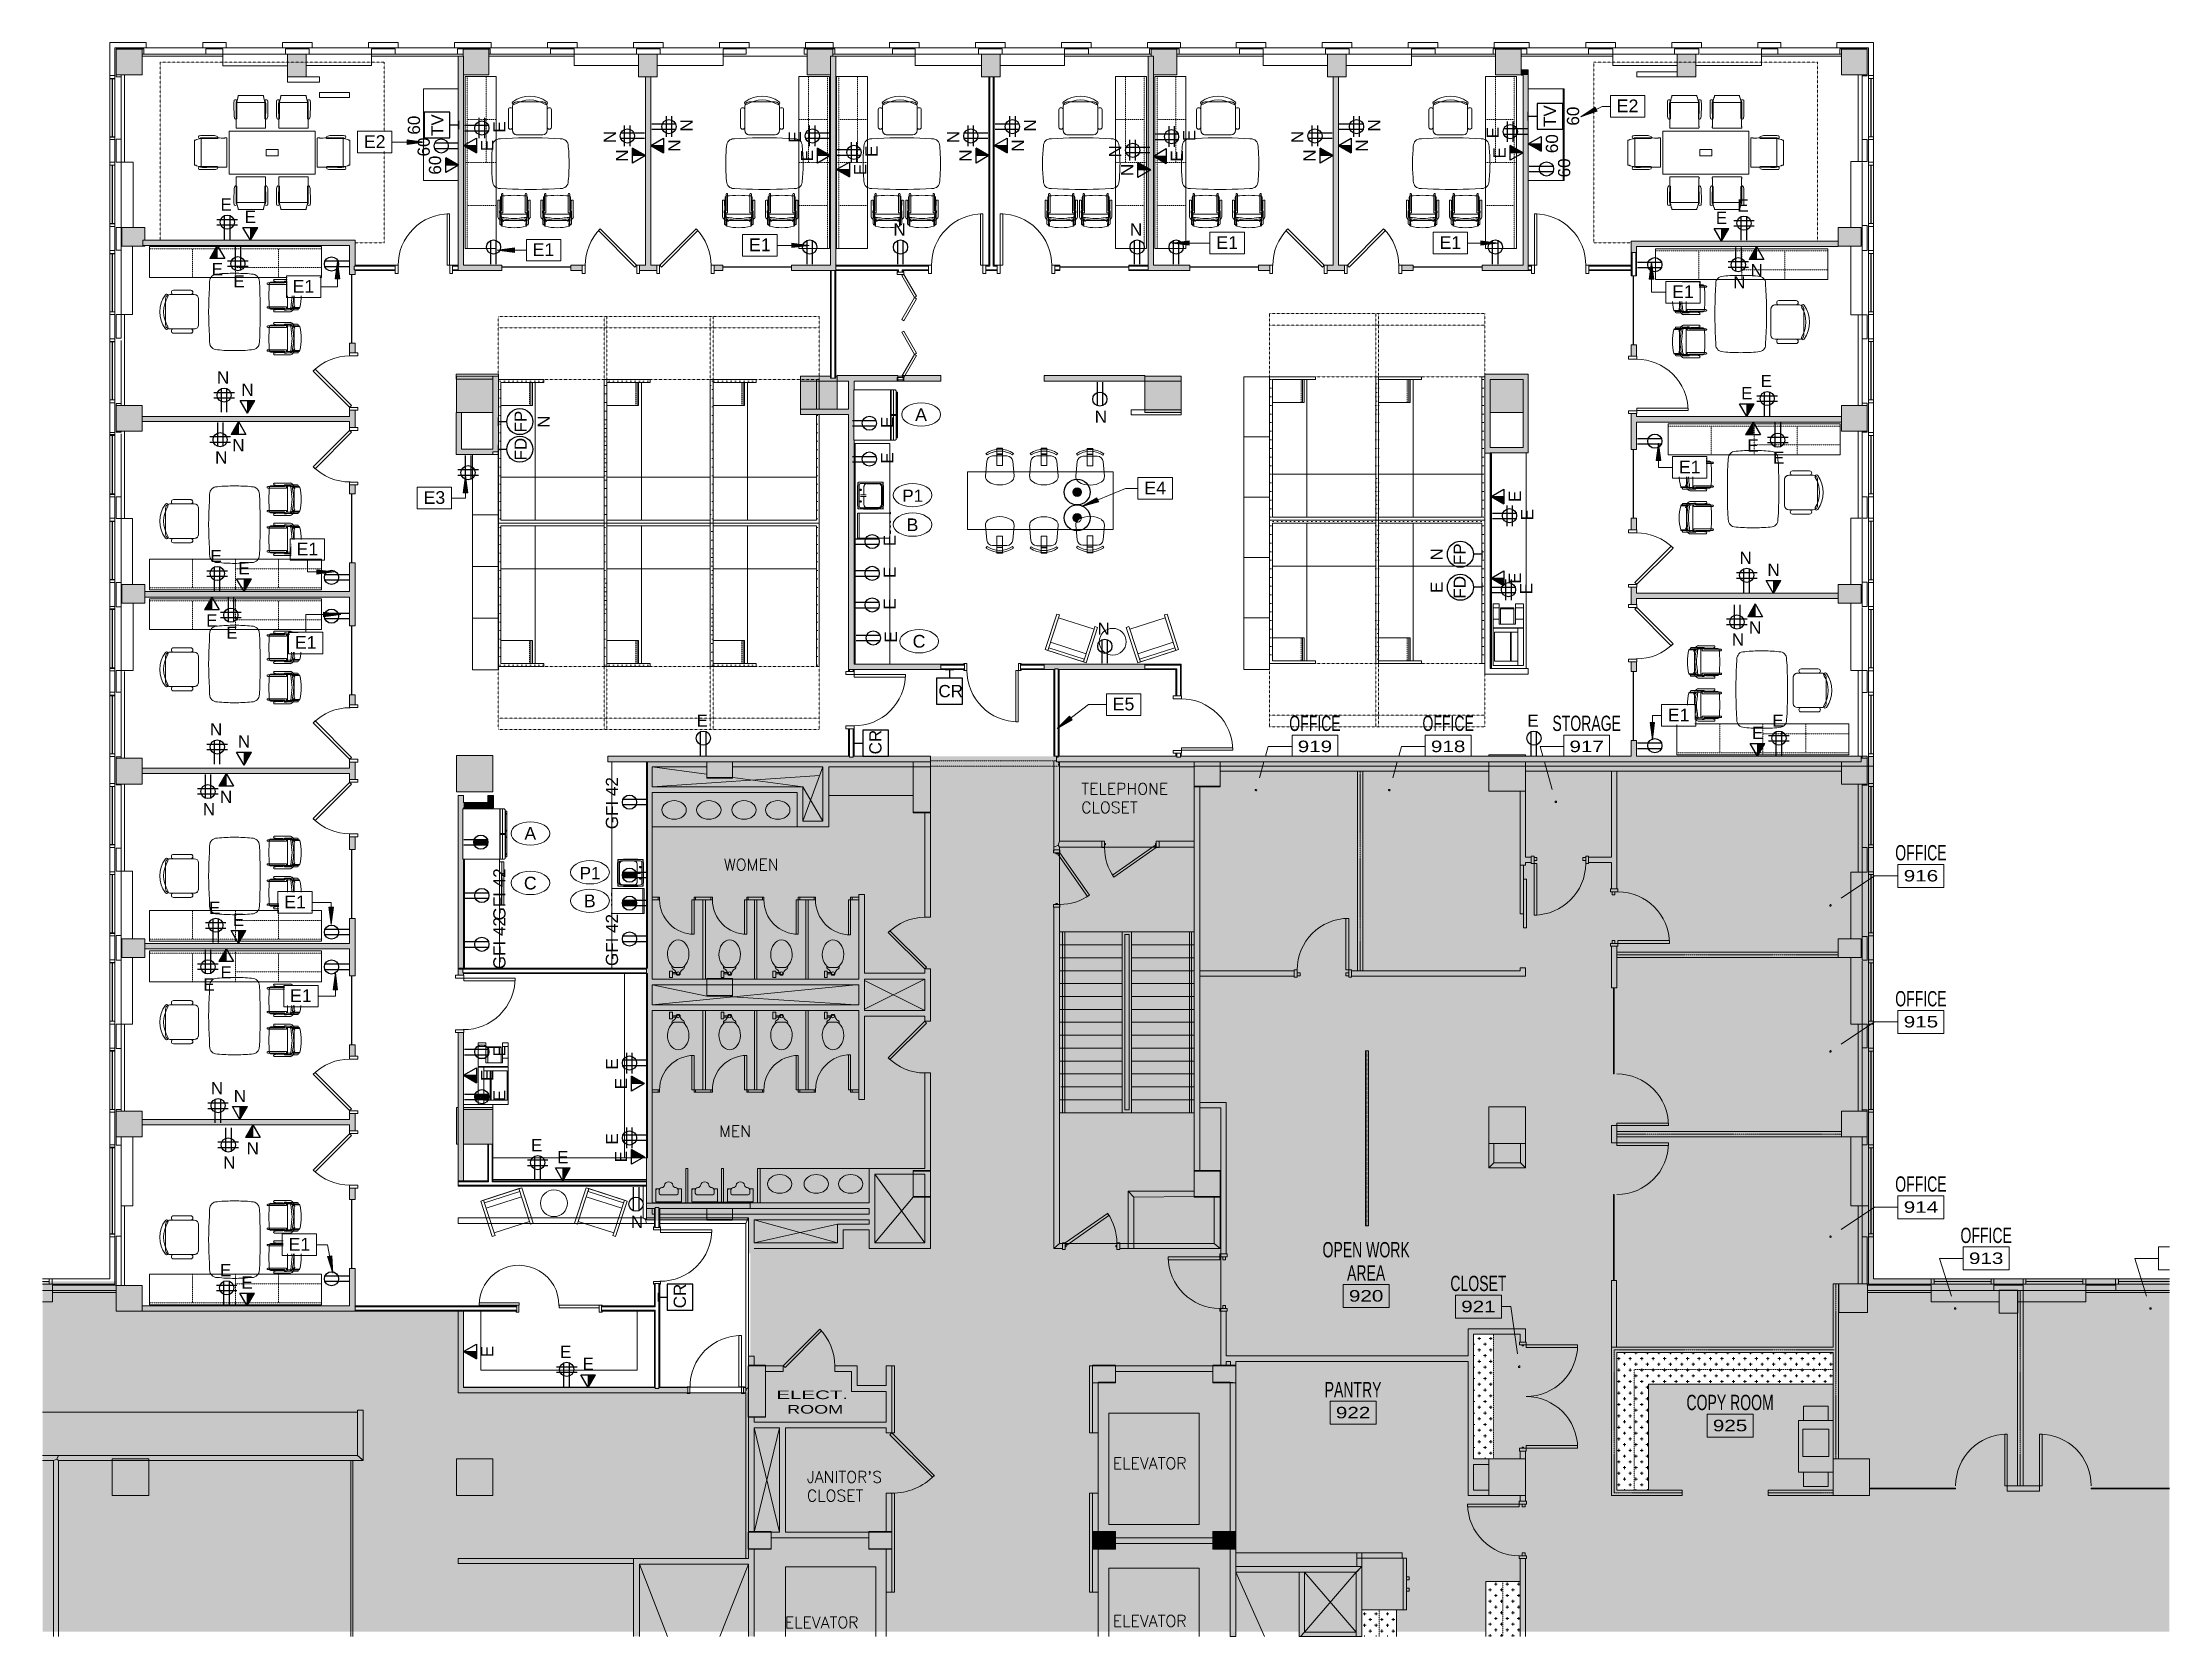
# Model space of a CAD drawing. Header units: inches. Extents: x 395 to 1878, y 644 to 1756.
import ezdxf

# ---------------------------------------------------------------- set-up
doc = ezdxf.new("R2010")
doc.units = ezdxf.units.IN
doc.header["$MEASUREMENT"] = 0
for name, pattern in [('DASH 1_32_', [0.0625, 0.03125, -0.03125]), ('Dash 1_8_', [0.25, 0.125, -0.125]), ('IMPORT-4694_52_AR$0$FENCELINE2 _2_', [1.16, 0.2, -0.08, 0, -0.08, 0.8, 0]), ('IMPORT-4694_52_AR$0$HIDDEN2 _2_', [0.15, 0.1, -0.05]), ('IMPORT-4694_52_AR$0$HIDDEN4', [0.09375, 0.0625, -0.03125]), ('IMPORT-PHANTOM4 _3_', [0.5, 0.25, -0.05, 0.05, -0.05, 0.05, -0.05])]:
    doc.linetypes.add(name, pattern=pattern)
for name, color, linetype, lineweight in [('4694_52_AR$0$A-Area-Iden-Name', 7, 'Continuous', 9), ('4694_52_AR$0$A-Area-Iden-Numb', 7, 'Continuous', 9), ('4694_52_AR$0$A-Door-Neww', 7, 'Continuous', 9), ('4694_52_AR$0$A-Flor-Appl', 7, 'Continuous', 9), ('4694_52_AR$0$A-Flor-Case-Neww', 7, 'Continuous', 9), ('4694_52_AR$0$A-Flor-Case-Patt', 7, 'Continuous', 9), ('4694_52_AR$0$A-Flor-Eqpm', 7, 'Continuous', 9), ('4694_52_AR$0$A-Glaz-Neww', 7, 'Continuous', 9), ('4694_52_AR$0$A-Wall-Demo', 7, 'IMPORT-4694_52_AR$0$HIDDEN4', 9), ('4694_52_AR$0$A-Wall-Exst', 7, 'Continuous', 9), ('4694_52_AR$0$A-Wall-Neww', 7, 'Continuous', 9), ('4694_52_AR$0$A-Wall-Patt', 7, 'Continuous', 9), ('4694_52_BB$0$__9', 7, 'Continuous', 9), ('4694_52_BB$0$A-Door-Exst', 7, 'Continuous', 9), ('4694_52_BB$0$A-Wall-Exst', 7, 'Continuous', 9), ('4694_52_BB$0$A-Wall-Patt', 7, 'Continuous', 9), ('4694_52_BB$0$BHT', 7, 'Continuous', 9), ('4694_52_BB$0$BPT', 7, 'Continuous', 9), ('4694_52_BB$0$BTX', 7, 'Continuous', 9), ('4694_52_BB$0$T-DRWG-BLCK__1', 7, 'Continuous', 9), ('9t floor LINKED_dwg', 8, 'Continuous', 9), ('A-ANNO-KEYN', 231, 'Continuous', 9), ('A-ANNO-NOTE', 131, 'Continuous', 30), ('A-DETL', 90, 'Continuous', 9), ('A-DETL-GENF', 92, 'Continuous', 9), ('A-DOOR', 31, 'Continuous', 13), ('A-DOOR-FRAM', 31, 'Continuous', 20), ('A-Flor-Case-Exst', 7, 'Continuous', 9), ('A-GLAZ', 151, 'Continuous', 13), ('A-Glaz-Exst', 7, 'Continuous', 9), ('A-Hatch', 7, 'Continuous', 9), ('A-WALL', 113, 'Continuous', 13), ('A-Wall-Exst', 7, 'Continuous', 9), ('A-Wall-Neww', 7, 'Continuous', 9), ('A-WALL-PATT', 111, 'Continuous', 13), ('E-ELEC-FIXT', 91, 'Continuous', 9), ('I-FURN', 30, 'Continuous', 9), ('I-FURN-PNLS', 30, 'Continuous', 9), ('I-WALL', 2, 'Continuous', 13), ('P-SANR-FIXT', 6, 'Continuous', 13), ('P-SANR-FIXT-IDEN', 2, 'Continuous', 9), ('Q-CASE', 31, 'Continuous', 13), ('Q-SPCQ', 91, 'Continuous', 9), ('Q-SPCQ-IDEN', 132, 'Continuous', 9)]:
    doc.layers.add(name, color=color, linetype=linetype, lineweight=lineweight)
doc.styles.add('Arial', font='arial.ttf', dxfattribs={"width": 1.7, "height": 6})
doc.styles.add('Arial Narrow', font='ARIALN.TTF', dxfattribs={"width": 1.569593, "height": 8})
doc.styles.add('Arial Narrow_1', font='ARIALN.TTF', dxfattribs={"width": 0.8, "height": 10.666667})
doc.styles.add('Arial_1', font='arial.ttf', dxfattribs={"width": 1.5, "height": 6})
doc.styles.add('Arial_2', font='arial.ttf', dxfattribs={"height": 8.851796})
doc.styles.add('romans', font='romans__.ttf', dxfattribs={"height": 8})
doc.styles.add('Swis721 Lt BT', font='swissl.ttf', dxfattribs={"height": 8.514638})
pattern_1 = [(0, (0, 0), (4, 4), [2, -6]), (90, (1, -1), (-4, 4), [2, -6])]
pattern_2 = [(0, (0, 0), (30.72, 7.68), [1.267, -21.773, 1.267, -21.773, -122.88]), (0, (0, 0), (30.72, 7.68), [-46.08, 1.267, -44.813, 1.267, -21.773, -53.76]), (0, (0, 0), (30.72, 7.68), [-115.2, 1.267, -14.093, 1.267, -37.133]), (120, (11.52, 3.84), (-22.011075, 22.7643), [1.267, -21.773, 1.267, -21.773, -122.88]), (120, (11.52, 3.84), (-22.011075, 22.7643), [-46.08, 1.267, -44.813, 1.267, -21.773, -53.76]), (120, (11.52, 3.84), (-22.011075, 22.7643), [-115.2, 1.267, -14.093, 1.267, -37.133]), (240, (15.36, 19.2), (-8.708925, -30.4443), [1.267, -21.773, 1.267, -21.773, -122.88]), (240, (15.36, 19.2), (-8.708925, -30.4443), [-46.08, 1.267, -44.813, 1.267, -21.773, -53.76]), (240, (15.36, 19.2), (-8.708925, -30.4443), [-115.2, 1.267, -14.093, 1.267, -37.133])]

msp = doc.modelspace()

# ---------------------------------------------------------------- texts
at = {"layer": 'A-ANNO-NOTE', "lineweight": 9, "char_height": 8.51, "rotation": 90, "line_spacing_factor": 1.00667, "style": 'Swis721 Lt BT'}
for s, insert, width, attachment_point in [('TV', (1441.9, 1704.2), 15.66, 2), ('60', (1458.1, 1704.2), 15.12, 2), ('60', (649.8, 1697.9), 15.12, 2), ('TV', (666.1, 1697.9), 15.66, 2), ('E', (709.4, 1696.7), 8.64, 2), ('N', (786.4, 1689.7), 10.044, 2), ('N', (839.9, 1697.7), 10.044, 2), ('E', (915.4, 1689.7), 8.64, 2), ('N', (1025.9, 1689.7), 10.044, 2), ('N', (1079.4, 1697.7), 10.044, 2), ('E', (1190.4, 1690.7), 8.64, 2), ('N', (1265.9, 1689.7), 10.044, 2), ('N', (1319.4, 1697.7), 10.044, 2), ('E', (1402.1, 1692.6), 8.64, 2), ('60', (1443.4, 1685), 15.12, 2), ('60', (656.6, 1682.7), 15.12, 2), ('60', (664.5, 1670), 15.12, 2), ('E', (700.9, 1683.7), 8.64, 2), ('N', (794.9, 1676.7), 10.044, 2), ('N', (831.4, 1683.7), 10.044, 2), ('E', (923.9, 1676.7), 8.64, 2), ('E', (968.9, 1679.7), 8.64, 2), ('N', (1034.4, 1676.7), 10.044, 2), ('N', (1070.9, 1683.7), 10.044, 2), ('N', (1138.8, 1679.7), 10.044, 2), ('E', (1181.9, 1676.4), 8.64, 2), ('N', (1274.4, 1676.7), 10.044, 2), ('N', (1310.9, 1683.7), 10.044, 2), ('E', (1406.9, 1678.6), 8.64, 2), ('E', (961, 1667), 8.64, 2), ('N', (1147.2, 1666.7), 10.044, 2), ('60', (1451.9, 1668.1), 15.12, 2), ('FP', (724.2, 1491.2), 16.74, 2), ('N', (740.3, 1491.2), 10.044, 2), ('E', (979.8, 1490.8), 8.64, 2), ('FD', (724.2, 1472), 18.036, 2), ('E', (979.8, 1465.8), 8.64, 2), ('E', (1417.5, 1439.1), 8.64, 2), ('E', (1426.1, 1426.3), 8.64, 2), ('E', (981.6, 1408.3), 8.64, 2), ('N', (1363, 1398.7), 10.044, 2), ('FP', (1379.1, 1398.7), 16.74, 2), ('E', (981.6, 1386.1), 8.64, 2), ('FD', (1379.1, 1375.7), 18.036, 2), ('E', (1417.5, 1382.1), 8.64, 2), ('E', (981.6, 1364.1), 8.64, 2), ('E', (1363, 1375.7), 8.64, 2), ('E', (1425.4, 1374.7), 8.64, 2), ('E', (982.4, 1341.1), 8.64, 2), ('CR', (971.6, 1259.2), 19.116, 1), ('GFI 42', (787.9, 1225.2), 41.04, 2), ('GFI 42', (709.4, 1161.6), 41.04, 2), ('GFI 42', (709.4, 1127.6), 41.04, 2), ('GFI 42', (787.9, 1129.8), 41.04, 2), ('E', (709.4, 1052.5), 8.64, 2), ('E', (700.9, 1035.5), 8.64, 2), ('E', (787.9, 1043.3), 8.64, 2), ('E', (709.4, 1021.2), 8.64, 2), ('E', (794.2, 1029.7), 8.64, 2), ('E', (787.9, 991.1), 8.64, 2), ('E', (794.2, 978.7), 8.64, 2), ('CR', (835.2, 873), 19.116, 1), ('E', (700.9, 842.9), 8.64, 2)]:
    msp.add_mtext(s, dxfattribs=dict(at, insert=insert, width=width, attachment_point=attachment_point))
at = {"layer": 'A-ANNO-NOTE', "lineweight": 9, "char_height": 8.51, "line_spacing_factor": 1.00667, "style": 'Swis721 Lt BT'}
for s, insert, width, attachment_point in [('E', (523.1, 1646.8), 8.64, 2), ('E', (540, 1638.3), 8.64, 2), ('E', (1565.9, 1637.6), 8.64, 2), ('E', (1580.9, 1646.1), 8.64, 2), ('N', (992.7, 1629.4), 10.044, 2), ('N', (1157.7, 1629.4), 10.044, 2), ('E', (516.9, 1601.8), 8.64, 2), ('E', (532, 1593.3), 8.64, 2), ('N', (1578.4, 1592.6), 10.044, 2), ('N', (1590.4, 1601.1), 10.044, 2), ('N', (521, 1526.2), 10.044, 2), ('N', (538, 1517.7), 10.044, 2), ('E', (1583.6, 1515.3), 8.64, 2), ('E', (1597.1, 1523.8), 8.64, 2), ('N', (1133.1, 1498.9), 10.044, 2), ('N', (519.7, 1470.5), 10.044, 2), ('N', (531.7, 1479), 10.044, 2), ('E', (1587.9, 1478.8), 8.64, 2), ('E', (1605.8, 1470.3), 8.64, 2), ('E', (516.1, 1401.8), 8.64, 2), ('N', (1582.8, 1400.5), 10.044, 2), ('E', (535.6, 1393.3), 8.64, 2), ('N', (1602.2, 1392.1), 10.044, 2), ('E', (513.1, 1356.8), 8.64, 2), ('N', (1135.1, 1351.1), 10.044, 2), ('N', (1589.4, 1351.9), 10.044, 2), ('E', (527.1, 1348.3), 8.64, 2), ('N', (1577.4, 1343.5), 10.044, 2), ('CR', (1019.8, 1307.6), 19.116, 1), ('N', (516.1, 1280.9), 10.044, 2), ('E', (855.1, 1287), 8.64, 2), ('E', (1434.4, 1287), 8.64, 2), ('E', (1591.1, 1278.5), 8.64, 2), ('E', (1605.3, 1287), 8.64, 2), ('N', (535.6, 1272.5), 10.044, 2), ('N', (523.1, 1233.8), 10.044, 2), ('N', (511.1, 1225.3), 10.044, 2), ('E', (515.1, 1156.5), 8.64, 2), ('E', (531.7, 1148.1), 8.64, 2), ('E', (511.1, 1103), 8.64, 2), ('E', (523.1, 1111.5), 8.64, 2), ('N', (516.7, 1030.8), 10.044, 2), ('N', (532.7, 1025.3), 10.044, 2), ('N', (541.7, 988.8), 10.044, 2), ('E', (739.6, 991), 8.64, 2), ('E', (757.9, 982.6), 8.64, 2), ('N', (525.3, 978.9), 10.044, 2), ('N', (809.6, 937.5), 10.044, 2), ('E', (522.7, 903.8), 8.64, 2), ('E', (537.7, 895.3), 8.64, 2), ('E', (759.9, 846.9), 8.64, 2), ('E', (775.6, 838.5), 8.64, 2)]:
    msp.add_mtext(s, dxfattribs=dict(at, insert=insert, width=width, attachment_point=attachment_point))
at = {"layer": 'P-SANR-FIXT-IDEN', "char_height": 8.51, "width": 16.2, "attachment_point": 2, "line_spacing_factor": 1.00667, "style": 'Swis721 Lt BT'}
for insert in [(1001.9, 1443.8), (776.9, 1180.7)]:
    msp.add_mtext('P1', dxfattribs=dict(at, insert=insert))
at = {"layer": 'Q-SPCQ-IDEN', "char_height": 8.85, "attachment_point": 2, "line_spacing_factor": 0.938532, "style": 'Arial_2'}
for s, insert, width in [('A', (1007.7, 1500.5), 9.828), ('B', (1001.7, 1423.7), 9.828), ('C', (1006.3, 1342.5), 10.584), ('A', (735.2, 1208.5), 9.828), ('C', (735.2, 1173.9), 10.584), ('B', (776.7, 1161.5), 9.828)]:
    msp.add_mtext(s, dxfattribs=dict(at, insert=insert, width=width))

# ---------------------------------------------------------------- blocks, each defined once
blk = doc.blocks.new('9t floor LINKED_dwg_4694_52_AR$0$A$C405A1647-4997612-FIRST FLOOR POWER _ SIGNAL')
at = {"layer": '4694_52_AR$0$A-Flor-Appl', "flags": 128}
for points in [[(36, 2.2), (0, 2.2), (0, 31), (36, 31)], [(36, 0), (0, 0), (0, 2.2), (36, 2.2)], [(13, 0), (13, -2), (15, -2), (15, 0)], [(23, 0), (23, -2), (21, -2), (21, 0)]]:
    blk.add_lwpolyline(points, close=True, dxfattribs=at)
blk = doc.blocks.new('9t floor LINKED_dwg_4694_52_AR$0$OTJ_Room_Tag_4_P-4997613-FIRST FLOOR POWER _ SIGNAL')
at = {"layer": '4694_52_AR$0$A-Area-Iden-Numb', "flags": 128}
blk.add_lwpolyline([(2, -2), (2, 0), (-2, 0), (-2, -2)], close=True, dxfattribs=at)
blk = doc.blocks.new('9t floor LINKED_dwg_4694_52_AR$0$_DotSmall-4997614-FIRST FLOOR POWER _ SIGNAL')
at = {"layer": '4694_52_AR$0$A-Area-Iden-Name'}
for start, end in [(360, 180), (180, 360)]:
    blk.add_arc((0, 0), 0.0625, start, end, dxfattribs=at)
blk = doc.blocks.new('9t floor LINKED_dwg_4694_52_AR$0$OTJ_Room_Tag_4_P-V1-FIRST FLOOR POWER _ SIGNAL')
at = {"layer": '4694_52_AR$0$A-Area-Iden-Numb', "flags": 128}
blk.add_lwpolyline([(2, -1.86), (2, 0), (-2, 0), (-2, -1.86)], dxfattribs=at)
blk = doc.blocks.new('9t floor LINKED_dwg_4694_52_AR$0$OTJ_Room_Tag_4_P-V2-FIRST FLOOR POWER _ SIGNAL')
at = {"layer": '4694_52_AR$0$A-Area-Iden-Numb', "flags": 128}
blk.add_lwpolyline([(-1.04, 0), (-2, 0), (-2, -2), (-1.04, -2)], dxfattribs=at)
blk = doc.blocks.new('9t floor LINKED_dwg_4694_52_BB$0$UNIT0-4997658-FIRST FLOOR POWER _ SIGNAL')
at = {"layer": '4694_52_BB$0$T-DRWG-BLCK__1', "flags": 128}
blk.add_lwpolyline([(1647.75, 870), (1667.75, 870), (1667.75, 890), (1647.75, 890)], close=True, dxfattribs=at)
blk = doc.blocks.new('9t floor LINKED_dwg_4694_52_BB$0$UNIT0-4997736-FIRST FLOOR POWER _ SIGNAL')
at = {"layer": '4694_52_BB$0$T-DRWG-BLCK__1', "flags": 128}
blk.add_lwpolyline([(1127.25, 705), (1143.25, 705), (1143.25, 717), (1127.25, 717)], close=True, dxfattribs=at)
blk = doc.blocks.new('9t floor LINKED_dwg_4694_52_BB$0$UNIT0-4997737-FIRST FLOOR POWER _ SIGNAL')
at = {"layer": '4694_52_BB$0$T-DRWG-BLCK__1', "flags": 128}
blk.add_lwpolyline([(1211.25, 705), (1227.25, 705), (1227.25, 717), (1211.25, 717)], close=True, dxfattribs=at)
blk = doc.blocks.new('9t floor LINKED_dwg_4694_52_BB$0$UNIT0-4997738-FIRST FLOOR POWER _ SIGNAL')
at = {"layer": '4694_52_BB$0$T-DRWG-BLCK__1', "flags": 128}
blk.add_lwpolyline([(1127.25, 821.00004), (1143.25, 821.00004), (1143.25, 833.00004), (1127.25, 833.00004)], close=True, dxfattribs=at)
blk = doc.blocks.new('9t floor LINKED_dwg_4694_52_BB$0$UNIT0-4997739-FIRST FLOOR POWER _ SIGNAL')
at = {"layer": '4694_52_BB$0$T-DRWG-BLCK__1', "flags": 128}
blk.add_lwpolyline([(1211.25, 821.00004), (1227.25, 821.00004), (1227.25, 833.00004), (1211.25, 833.00004)], close=True, dxfattribs=at)
blk = doc.blocks.new('9t floor LINKED_dwg_4694_52_BB$0$UNIT0-4997740-FIRST FLOOR POWER _ SIGNAL')
at = {"layer": '4694_52_BB$0$T-DRWG-BLCK__1', "flags": 128}
blk.add_lwpolyline([(1198.24992, 950.56188), (1216.24992, 950.56188), (1216.24992, 968.56238), (1198.24992, 968.56238)], close=True, dxfattribs=at)
blk = doc.blocks.new('9t floor LINKED_dwg_4694_52_BB$0$UNIT0-4997741-FIRST FLOOR POWER _ SIGNAL')
at = {"layer": '4694_52_BB$0$T-DRWG-BLCK__1', "flags": 128}
blk.add_lwpolyline([(1002.2502, 1218.56244), (1014.2502, 1218.56244), (1014.2502, 1250.56194), (1002.2502, 1250.56194)], close=True, dxfattribs=at)
blk = doc.blocks.new('9t floor LINKED_dwg_4694_52_BB$0$UNIT0-4997742-FIRST FLOOR POWER _ SIGNAL')
at = {"layer": '4694_52_BB$0$T-DRWG-BLCK__1'}
blk.add_line((858.3, 1254.1), (858.3, 1242.6), dxfattribs=at)
at = {"layer": '4694_52_BB$0$T-DRWG-BLCK__1', "flags": 128}
blk.add_lwpolyline([(858.3, 1242.6), (876.3, 1242.6), (876.3, 1254.1)], dxfattribs=at)
blk = doc.blocks.new('9t floor LINKED_dwg_4694_52_BB$0$UNIT0-4997743-FIRST FLOOR POWER _ SIGNAL')
at = {"layer": '4694_52_BB$0$T-DRWG-BLCK__1', "flags": 128}
blk.add_lwpolyline([(858.2502, 1090.5624), (876.2502, 1090.5624), (876.2502, 1102.5624), (858.2502, 1102.5624)], close=True, dxfattribs=at)
blk = doc.blocks.new('9t floor LINKED_dwg_4694_52_BB$0$UNIT0-4997744-FIRST FLOOR POWER _ SIGNAL')
at = {"layer": '4694_52_BB$0$T-DRWG-BLCK__1'}
blk.add_line((858.2502, 942.56184), (858.2502, 934.56204), dxfattribs=at)
at = {"layer": '4694_52_BB$0$T-DRWG-BLCK__1', "flags": 128}
for points in [[(876.2502, 946.31184), (876.2502, 946.56254), (858.2502, 946.56254), (858.2502, 946.31184)], [(858.2502, 934.56204), (876.2502, 934.56204), (876.2502, 942.56184)]]:
    blk.add_lwpolyline(points, dxfattribs=at)
blk = doc.blocks.new('9t floor LINKED_dwg_4694_52_BB$0$UNIT0-4997745-FIRST FLOOR POWER _ SIGNAL')
at = {"layer": '4694_52_BB$0$T-DRWG-BLCK__1', "flags": 128}
blk.add_lwpolyline([(1002.2502, 950.56236), (1014.2502, 950.56236), (1014.2502, 968.56236), (1002.2502, 968.56236)], close=True, dxfattribs=at)
blk = doc.blocks.new('9t floor LINKED_dwg_4694_52_BB$0$UNIT0-4997746-FIRST FLOOR POWER _ SIGNAL')
at = {"layer": '4694_52_BB$0$T-DRWG-BLCK__1', "flags": 128}
blk.add_lwpolyline([(887.25024, 797.00004), (899.25024, 797.00004), (899.25024, 833.00004), (887.25024, 833.00004)], close=True, dxfattribs=at)
blk = doc.blocks.new('9t floor LINKED_dwg_4694_52_BB$0$UNIT0-4997747-FIRST FLOOR POWER _ SIGNAL')
at = {"layer": '4694_52_BB$0$T-DRWG-BLCK__1', "flags": 128}
blk.add_lwpolyline([(887.25024, 705), (903.25024, 705), (903.25024, 717), (887.25024, 717)], close=True, dxfattribs=at)
blk = doc.blocks.new('9t floor LINKED_dwg_4694_52_BB$0$UNIT0-4997748-FIRST FLOOR POWER _ SIGNAL')
at = {"layer": '4694_52_BB$0$T-DRWG-BLCK__1', "flags": 128}
blk.add_lwpolyline([(971.25024, 705), (987.25024, 705), (987.25024, 717), (971.25024, 717)], close=True, dxfattribs=at)
blk = doc.blocks.new('9t floor LINKED_dwg_4694_52_BB$0$UNIT0-4997749-FIRST FLOOR POWER _ SIGNAL')
at = {"layer": '4694_52_BB$0$T-DRWG-BLCK__1'}
blk.add_line((1198.2, 1254.1), (1198.2, 1236.6), dxfattribs=at)
at = {"layer": '4694_52_BB$0$T-DRWG-BLCK__1', "flags": 128}
blk.add_lwpolyline([(1198.2, 1236.6), (1216.2, 1236.6), (1216.2, 1254.1)], dxfattribs=at)
blk = doc.blocks.new('9t floor LINKED_dwg_4694_52_BB$0$3REG1-4997750-FIRST FLOOR POWER _ SIGNAL')
at = {"layer": '4694_52_BB$0$__9'}
for p, q in [((945.4164, 1076.98032), (942.35388, 1076.98032)), ((945.4164, 1075.98036), (942.35388, 1075.98036))]:
    blk.add_line(p, q, dxfattribs=at)
at = {"layer": '4694_52_BB$0$__9', "flags": 128}
blk.add_lwpolyline([(943.30308, 1072.45608), (942.2736, 1071.71556), (941.12208, 1070.49684), (940.17096, 1069.00188), (939.45684, 1067.28828), (939.0072, 1065.42192), (938.83932, 1063.47432), (938.95956, 1061.5206), (939.36336, 1059.63564), (940.03524, 1057.89192), (940.94928, 1056.35652), (942.07056, 1055.08836), (943.35564, 1054.13628), (944.75556, 1053.53676), (946.2162, 1053.31284), (947.68152, 1053.47316), (949.09524, 1054.0116), (950.403, 1054.9074), (951.55452, 1056.12624), (952.50564, 1057.6212), (953.21976, 1059.3348), (953.6694, 1061.20116), (953.83728, 1063.14864), (953.71704, 1065.10248), (953.31324, 1066.98744), (952.64136, 1068.73104), (951.7272, 1070.26644), (950.60604, 1071.5346), (949.32084, 1072.4868), (950.60604, 1071.5346), (951.7272, 1070.26644), (952.64136, 1068.73104), (953.31324, 1066.98744), (953.71704, 1065.10248), (953.83728, 1063.14864), (953.6694, 1061.20116), (953.21976, 1059.3348), (952.50564, 1057.6212), (951.55452, 1056.12624), (950.403, 1054.9074), (949.09524, 1054.0116), (947.68152, 1053.47316), (946.2162, 1053.31284), (944.75556, 1053.53676), (943.35564, 1054.13628), (942.07056, 1055.08836), (940.94928, 1056.35652), (940.03524, 1057.89192), (939.36336, 1059.63564), (938.95956, 1061.5206), (938.83932, 1063.47432), (939.0072, 1065.42192), (939.45684, 1067.28828), (940.17096, 1069.00188), (941.12208, 1070.49684), (942.2736, 1071.71556), (943.30308, 1072.45608), (949.32084, 1072.4868)], dxfattribs=at)
blk.add_lwpolyline([(942.30696, 1079.44428), (940.30704, 1079.44428), (940.30704, 1074.94428), (942.30696, 1074.94428)], close=True, dxfattribs=at)
at = {"layer": '4694_52_BB$0$__9'}
blk.add_circle((946.30704, 1076.44428), 0.99996, dxfattribs=at)
for centre, radius, start, end in [((944.06544, 1072.00392), 2.13852, 124.67278587, 192.65121205), ((941.307, 1076.9442), 3.53556, 295.85538065, 351.86934761), ((946.30704, 1076.45496), 1.5, 359.58747752, 180.41252248), ((951.30696, 1076.9442), 3.53556, 188.13065239, 244.14461935), ((948.54852, 1072.00392), 2.13852, 347.34878795, 55.32721413)]:
    blk.add_arc(centre, radius, start, end, dxfattribs=at)
blk = doc.blocks.new('9t floor LINKED_dwg_4694_52_BB$0$3REG1-4997751-FIRST FLOOR POWER _ SIGNAL')
at = {"layer": '4694_52_BB$0$__9'}
for p, q in [((909.44772, 1076.98032), (906.3852, 1076.98032)), ((909.44772, 1075.98036), (906.3852, 1075.98036))]:
    blk.add_line(p, q, dxfattribs=at)
at = {"layer": '4694_52_BB$0$__9', "flags": 128}
blk.add_lwpolyline([(907.3344, 1072.45608), (906.30492, 1071.71556), (905.1534, 1070.49684), (904.20228, 1069.00188), (903.48816, 1067.28828), (903.03852, 1065.42192), (902.87064, 1063.47432), (902.99088, 1061.5206), (903.39468, 1059.63564), (904.06656, 1057.89192), (904.9806, 1056.35652), (906.10188, 1055.08836), (907.38696, 1054.13628), (908.78688, 1053.53676), (910.24752, 1053.31284), (911.71284, 1053.47316), (913.12656, 1054.0116), (914.43432, 1054.9074), (915.58584, 1056.12624), (916.53696, 1057.6212), (917.25108, 1059.3348), (917.70072, 1061.20116), (917.8686, 1063.14864), (917.74836, 1065.10248), (917.34456, 1066.98744), (916.67268, 1068.73104), (915.75852, 1070.26644), (914.63736, 1071.5346), (913.35216, 1072.4868), (914.63736, 1071.5346), (915.75852, 1070.26644), (916.67268, 1068.73104), (917.34456, 1066.98744), (917.74836, 1065.10248), (917.8686, 1063.14864), (917.70072, 1061.20116), (917.25108, 1059.3348), (916.53696, 1057.6212), (915.58584, 1056.12624), (914.43432, 1054.9074), (913.12656, 1054.0116), (911.71284, 1053.47316), (910.24752, 1053.31284), (908.78688, 1053.53676), (907.38696, 1054.13628), (906.10188, 1055.08836), (904.9806, 1056.35652), (904.06656, 1057.89192), (903.39468, 1059.63564), (902.99088, 1061.5206), (902.87064, 1063.47432), (903.03852, 1065.42192), (903.48816, 1067.28828), (904.20228, 1069.00188), (905.1534, 1070.49684), (906.30492, 1071.71556), (907.3344, 1072.45608), (913.35216, 1072.4868)], dxfattribs=at)
blk.add_lwpolyline([(906.33828, 1079.44428), (904.33836, 1079.44428), (904.33836, 1074.94428), (906.33828, 1074.94428)], close=True, dxfattribs=at)
at = {"layer": '4694_52_BB$0$__9'}
blk.add_circle((910.33836, 1076.44428), 0.99996, dxfattribs=at)
for centre, radius, start, end in [((908.09676, 1072.00392), 2.13852, 124.67278587, 192.65121205), ((905.33832, 1076.9442), 3.53556, 295.85538065, 351.86934761), ((910.33836, 1076.45496), 1.5, 359.58747752, 180.41252248), ((915.33828, 1076.9442), 3.53556, 188.13065239, 244.14461935), ((912.57984, 1072.00392), 2.13852, 347.34878795, 55.32721413)]:
    blk.add_arc(centre, radius, start, end, dxfattribs=at)
blk = doc.blocks.new('9t floor LINKED_dwg_4694_52_BB$0$3REG1-4997752-FIRST FLOOR POWER _ SIGNAL')
at = {"layer": '4694_52_BB$0$__9'}
for p, q in [((873.33828, 1076.98032), (870.27576, 1076.98032)), ((873.33828, 1075.98036), (870.27576, 1075.98036))]:
    blk.add_line(p, q, dxfattribs=at)
at = {"layer": '4694_52_BB$0$__9', "flags": 128}
blk.add_lwpolyline([(871.22496, 1072.45608), (870.19548, 1071.71556), (869.04396, 1070.49684), (868.09284, 1069.00188), (867.37872, 1067.28828), (866.92908, 1065.42192), (866.7612, 1063.47432), (866.88144, 1061.5206), (867.28524, 1059.63564), (867.95712, 1057.89192), (868.87116, 1056.35652), (869.99244, 1055.08836), (871.27752, 1054.13628), (872.67744, 1053.53676), (874.13808, 1053.31284), (875.6034, 1053.47316), (877.01712, 1054.0116), (878.32488, 1054.9074), (879.4764, 1056.12624), (880.42752, 1057.6212), (881.14164, 1059.3348), (881.59128, 1061.20116), (881.75916, 1063.14864), (881.63892, 1065.10248), (881.23512, 1066.98744), (880.56324, 1068.73104), (879.64908, 1070.26644), (878.52792, 1071.5346), (877.24272, 1072.4868), (878.52792, 1071.5346), (879.64908, 1070.26644), (880.56324, 1068.73104), (881.23512, 1066.98744), (881.63892, 1065.10248), (881.75916, 1063.14864), (881.59128, 1061.20116), (881.14164, 1059.3348), (880.42752, 1057.6212), (879.4764, 1056.12624), (878.32488, 1054.9074), (877.01712, 1054.0116), (875.6034, 1053.47316), (874.13808, 1053.31284), (872.67744, 1053.53676), (871.27752, 1054.13628), (869.99244, 1055.08836), (868.87116, 1056.35652), (867.95712, 1057.89192), (867.28524, 1059.63564), (866.88144, 1061.5206), (866.7612, 1063.47432), (866.92908, 1065.42192), (867.37872, 1067.28828), (868.09284, 1069.00188), (869.04396, 1070.49684), (870.19548, 1071.71556), (871.22496, 1072.45608), (877.24272, 1072.4868)], dxfattribs=at)
blk.add_lwpolyline([(870.22884, 1079.44428), (868.22892, 1079.44428), (868.22892, 1074.94428), (870.22884, 1074.94428)], close=True, dxfattribs=at)
at = {"layer": '4694_52_BB$0$__9'}
blk.add_circle((874.22892, 1076.44428), 0.99996, dxfattribs=at)
for centre, radius, start, end in [((871.98732, 1072.00392), 2.13852, 124.67278587, 192.65121205), ((869.22888, 1076.9442), 3.53556, 295.85538065, 351.86934761), ((874.22892, 1076.45496), 1.5, 359.58747752, 180.41252248), ((879.22884, 1076.9442), 3.53556, 188.13065239, 244.14461935), ((876.4704, 1072.00392), 2.13852, 347.34878795, 55.32721413)]:
    blk.add_arc(centre, radius, start, end, dxfattribs=at)
blk = doc.blocks.new('9t floor LINKED_dwg_4694_52_BB$0$3REG1-4997753-FIRST FLOOR POWER _ SIGNAL')
at = {"layer": '4694_52_BB$0$__9'}
for p, q in [((837.44772, 1076.98032), (834.3852, 1076.98032)), ((837.44772, 1075.98036), (834.3852, 1075.98036))]:
    blk.add_line(p, q, dxfattribs=at)
at = {"layer": '4694_52_BB$0$__9', "flags": 128}
blk.add_lwpolyline([(835.3344, 1072.45608), (834.30492, 1071.71556), (833.1534, 1070.49684), (832.20228, 1069.00188), (831.48816, 1067.28828), (831.03852, 1065.42192), (830.87064, 1063.47432), (830.99088, 1061.5206), (831.39468, 1059.63564), (832.06656, 1057.89192), (832.9806, 1056.35652), (834.10188, 1055.08836), (835.38696, 1054.13628), (836.78688, 1053.53676), (838.24752, 1053.31284), (839.71284, 1053.47316), (841.12656, 1054.0116), (842.43432, 1054.9074), (843.58584, 1056.12624), (844.53696, 1057.6212), (845.25108, 1059.3348), (845.70072, 1061.20116), (845.8686, 1063.14864), (845.74836, 1065.10248), (845.34456, 1066.98744), (844.67268, 1068.73104), (843.75852, 1070.26644), (842.63736, 1071.5346), (841.35216, 1072.4868), (842.63736, 1071.5346), (843.75852, 1070.26644), (844.67268, 1068.73104), (845.34456, 1066.98744), (845.74836, 1065.10248), (845.8686, 1063.14864), (845.70072, 1061.20116), (845.25108, 1059.3348), (844.53696, 1057.6212), (843.58584, 1056.12624), (842.43432, 1054.9074), (841.12656, 1054.0116), (839.71284, 1053.47316), (838.24752, 1053.31284), (836.78688, 1053.53676), (835.38696, 1054.13628), (834.10188, 1055.08836), (832.9806, 1056.35652), (832.06656, 1057.89192), (831.39468, 1059.63564), (830.99088, 1061.5206), (830.87064, 1063.47432), (831.03852, 1065.42192), (831.48816, 1067.28828), (832.20228, 1069.00188), (833.1534, 1070.49684), (834.30492, 1071.71556), (835.3344, 1072.45608), (841.35216, 1072.4868)], dxfattribs=at)
blk.add_lwpolyline([(834.33828, 1079.44428), (832.33836, 1079.44428), (832.33836, 1074.94428), (834.33828, 1074.94428)], close=True, dxfattribs=at)
at = {"layer": '4694_52_BB$0$__9'}
blk.add_circle((838.33836, 1076.44428), 0.99996, dxfattribs=at)
for centre, radius, start, end in [((836.09676, 1072.00392), 2.13852, 124.67278587, 192.65121205), ((833.33832, 1076.9442), 3.53556, 295.85538065, 351.86934761), ((838.33836, 1076.45496), 1.5, 359.58747752, 180.41252248), ((843.33828, 1076.9442), 3.53556, 188.13065239, 244.14461935), ((840.57984, 1072.00392), 2.13852, 347.34878795, 55.32721413)]:
    blk.add_arc(centre, radius, start, end, dxfattribs=at)
blk = doc.blocks.new('9t floor LINKED_dwg_4694_52_BB$0$721X19BI-4997754-FIRST FLOOR POWER _ SIGNAL')
at = {"layer": '4694_52_BB$0$__9', "flags": 128}
blk.add_lwpolyline([(950.1252, 959.71524), (950.28852, 960.9834), (950.77224, 962.20272), (951.55776, 963.32652), (952.61484, 964.31148), (953.90292, 965.1198), (955.37244, 965.72052), (956.967, 966.09036), (958.62528, 966.21528), (960.28356, 966.09036), (961.878, 965.72052), (963.34764, 965.1198), (964.6356, 964.31148), (965.69268, 963.32652), (966.4782, 962.20272), (966.96192, 960.9834), (967.12524, 959.71524), (966.96192, 958.4472), (966.4782, 957.22788), (965.69268, 956.10408), (964.6356, 955.11912), (963.34764, 954.31068), (961.878, 953.71008), (960.28356, 953.34012), (958.62528, 953.21532), (956.967, 953.34012), (955.37244, 953.71008), (953.90292, 954.31068), (952.61484, 955.11912), (951.55776, 956.10408), (950.77224, 957.22788), (950.28852, 958.4472), (950.1252, 959.71524), (950.28852, 958.4472), (950.77224, 957.22788), (951.55776, 956.10408), (952.61484, 955.11912), (953.90292, 954.31068), (955.37244, 953.71008), (956.967, 953.34012), (958.62528, 953.21532), (960.28356, 953.34012), (961.878, 953.71008), (963.34764, 954.31068), (964.6356, 955.11912), (965.69268, 956.10408), (966.4782, 957.22788), (966.96192, 958.4472), (967.12524, 959.71524), (966.96192, 960.9834), (966.4782, 962.20272), (965.69268, 963.32652), (964.6356, 964.31148), (963.34764, 965.1198), (961.878, 965.72052), (960.28356, 966.09036), (958.62528, 966.21528), (956.967, 966.09036), (955.37244, 965.72052), (953.90292, 965.1198), (952.61484, 964.31148), (951.55776, 963.32652), (950.77224, 962.20272), (950.28852, 960.9834)], close=True, dxfattribs=at)
blk = doc.blocks.new('9t floor LINKED_dwg_4694_52_BB$0$721X19BI-4997755-FIRST FLOOR POWER _ SIGNAL')
at = {"layer": '4694_52_BB$0$__9', "flags": 128}
blk.add_lwpolyline([(926.1252, 959.71524), (926.28852, 960.9834), (926.77224, 962.20272), (927.55776, 963.32652), (928.61484, 964.31148), (929.90292, 965.1198), (931.37244, 965.72052), (932.967, 966.09036), (934.62528, 966.21528), (936.28356, 966.09036), (937.878, 965.72052), (939.34764, 965.1198), (940.6356, 964.31148), (941.69268, 963.32652), (942.4782, 962.20272), (942.96192, 960.9834), (943.12524, 959.71524), (942.96192, 958.4472), (942.4782, 957.22788), (941.69268, 956.10408), (940.6356, 955.11912), (939.34764, 954.31068), (937.878, 953.71008), (936.28356, 953.34012), (934.62528, 953.21532), (932.967, 953.34012), (931.37244, 953.71008), (929.90292, 954.31068), (928.61484, 955.11912), (927.55776, 956.10408), (926.77224, 957.22788), (926.28852, 958.4472), (926.1252, 959.71524), (926.28852, 958.4472), (926.77224, 957.22788), (927.55776, 956.10408), (928.61484, 955.11912), (929.90292, 954.31068), (931.37244, 953.71008), (932.967, 953.34012), (934.62528, 953.21532), (936.28356, 953.34012), (937.878, 953.71008), (939.34764, 954.31068), (940.6356, 955.11912), (941.69268, 956.10408), (942.4782, 957.22788), (942.96192, 958.4472), (943.12524, 959.71524), (942.96192, 960.9834), (942.4782, 962.20272), (941.69268, 963.32652), (940.6356, 964.31148), (939.34764, 965.1198), (937.878, 965.72052), (936.28356, 966.09036), (934.62528, 966.21528), (932.967, 966.09036), (931.37244, 965.72052), (929.90292, 965.1198), (928.61484, 964.31148), (927.55776, 963.32652), (926.77224, 962.20272), (926.28852, 960.9834)], close=True, dxfattribs=at)
blk = doc.blocks.new('9t floor LINKED_dwg_4694_52_BB$0$721X19BI-4997756-FIRST FLOOR POWER _ SIGNAL')
at = {"layer": '4694_52_BB$0$__9', "flags": 128}
blk.add_lwpolyline([(900.6252, 959.71524), (900.78852, 960.9834), (901.27224, 962.20272), (902.05776, 963.32652), (903.11484, 964.31148), (904.40292, 965.1198), (905.87244, 965.72052), (907.467, 966.09036), (909.12528, 966.21528), (910.78356, 966.09036), (912.378, 965.72052), (913.84764, 965.1198), (915.1356, 964.31148), (916.19268, 963.32652), (916.9782, 962.20272), (917.46192, 960.9834), (917.62524, 959.71524), (917.46192, 958.4472), (916.9782, 957.22788), (916.19268, 956.10408), (915.1356, 955.11912), (913.84764, 954.31068), (912.378, 953.71008), (910.78356, 953.34012), (909.12528, 953.21532), (907.467, 953.34012), (905.87244, 953.71008), (904.40292, 954.31068), (903.11484, 955.11912), (902.05776, 956.10408), (901.27224, 957.22788), (900.78852, 958.4472), (900.6252, 959.71524), (900.78852, 958.4472), (901.27224, 957.22788), (902.05776, 956.10408), (903.11484, 955.11912), (904.40292, 954.31068), (905.87244, 953.71008), (907.467, 953.34012), (909.12528, 953.21532), (910.78356, 953.34012), (912.378, 953.71008), (913.84764, 954.31068), (915.1356, 955.11912), (916.19268, 956.10408), (916.9782, 957.22788), (917.46192, 958.4472), (917.62524, 959.71524), (917.46192, 960.9834), (916.9782, 962.20272), (916.19268, 963.32652), (915.1356, 964.31148), (913.84764, 965.1198), (912.378, 965.72052), (910.78356, 966.09036), (909.12528, 966.21528), (907.467, 966.09036), (905.87244, 965.72052), (904.40292, 965.1198), (903.11484, 964.31148), (902.05776, 963.32652), (901.27224, 962.20272), (900.78852, 960.9834)], close=True, dxfattribs=at)
blk = doc.blocks.new('9t floor LINKED_dwg_4694_52_BB$0$8WAS2-4997757-FIRST FLOOR POWER _ SIGNAL')
at = {"layer": '4694_52_BB$0$__9', "flags": 128}
blk.add_lwpolyline([(825.12024, 955.21524), (825.12024, 953.21532), (825.12024, 956.21532), (822.72792, 956.21532), (822.72792, 947.21532), (840.72792, 947.21532), (840.72792, 956.21532), (838.30524, 956.21532), (838.30524, 953.21532), (838.30524, 955.21524)], dxfattribs=at)
blk.add_lwpolyline([(826.1202, 952.21524), (837.30528, 952.21524)], close=True, dxfattribs=at)
at = {"layer": '4694_52_BB$0$__9'}
for centre, radius, start, end in [((823.72788, 955.21524), 0.99996, 90, 180), ((826.1202, 953.21532), 0.99996, 180, 270), ((826.1202, 953.21532), 0.99996, 180, 270), ((827.25204, 955.119), 2.13396, 100.77977634, 177.41192146), ((826.85292, 959.21532), 2.00004, 270, 347.5647823), ((831.72792, 958.21524), 3, 10.50491464, 169.84438658), ((836.60292, 959.21532), 2.00004, 194.627382, 270), ((836.17344, 955.119), 2.13396, 2.58807854, 79.22022366), ((837.30528, 953.21532), 0.99996, 270, 0), ((837.30528, 953.21532), 0.99996, 270, 0)]:
    blk.add_arc(centre, radius, start, end, dxfattribs=at)
blk = doc.blocks.new('9t floor LINKED_dwg_4694_52_BB$0$8WAS2-4997758-FIRST FLOOR POWER _ SIGNAL')
at = {"layer": '4694_52_BB$0$__9', "flags": 128}
blk.add_lwpolyline([(850.24524, 955.21524), (850.24524, 953.21532), (850.24524, 956.21532), (847.85292, 956.21532), (847.85292, 947.21532), (865.85292, 947.21532), (865.85292, 956.21532), (863.43024, 956.21532), (863.43024, 953.21532), (863.43024, 955.21524)], dxfattribs=at)
blk.add_lwpolyline([(851.2452, 952.21524), (862.43028, 952.21524)], close=True, dxfattribs=at)
at = {"layer": '4694_52_BB$0$__9'}
for centre, radius, start, end in [((848.85288, 955.21524), 0.99996, 90, 180), ((851.2452, 953.21532), 0.99996, 180, 270), ((851.2452, 953.21532), 0.99996, 180, 270), ((852.37704, 955.119), 2.13396, 100.77977634, 177.41192146), ((851.97792, 959.21532), 2.00004, 270, 347.5647823), ((856.85292, 958.21524), 3, 10.50491464, 169.84438658), ((861.72792, 959.21532), 2.00004, 194.627382, 270), ((861.29844, 955.119), 2.13396, 2.58807854, 79.22022366), ((862.43028, 953.21532), 0.99996, 270, 0), ((862.43028, 953.21532), 0.99996, 270, 0)]:
    blk.add_arc(centre, radius, start, end, dxfattribs=at)
blk = doc.blocks.new('9t floor LINKED_dwg_4694_52_BB$0$8WAS2-4997759-FIRST FLOOR POWER _ SIGNAL')
at = {"layer": '4694_52_BB$0$__9', "flags": 128}
blk.add_lwpolyline([(875.07336, 955.21524), (875.07336, 953.21532), (875.07336, 956.21532), (872.68104, 956.21532), (872.68104, 947.21532), (890.68104, 947.21532), (890.68104, 956.21532), (888.25836, 956.21532), (888.25836, 953.21532), (888.25836, 955.21524)], dxfattribs=at)
blk.add_lwpolyline([(876.07332, 952.21524), (887.2584, 952.21524)], close=True, dxfattribs=at)
at = {"layer": '4694_52_BB$0$__9'}
for centre, radius, start, end in [((873.681, 955.21524), 0.99996, 90, 180), ((876.07332, 953.21532), 0.99996, 180, 270), ((876.07332, 953.21532), 0.99996, 180, 270), ((877.20516, 955.119), 2.13396, 100.77977634, 177.41192146), ((876.80604, 959.21532), 2.00004, 270, 347.5647823), ((881.68104, 958.21524), 3, 10.50491464, 169.84438658), ((886.55604, 959.21532), 2.00004, 194.627382, 270), ((886.12656, 955.119), 2.13396, 2.58807854, 79.22022366), ((887.2584, 953.21532), 0.99996, 270, 0), ((887.2584, 953.21532), 0.99996, 270, 0)]:
    blk.add_arc(centre, radius, start, end, dxfattribs=at)
blk = doc.blocks.new('9t floor LINKED_dwg_4694_52_BB$0$721X19BI-4997760-FIRST FLOOR POWER _ SIGNAL')
at = {"layer": '4694_52_BB$0$__9', "flags": 128}
blk.add_lwpolyline([(875.71224, 1220.4456), (875.87556, 1221.71376), (876.35928, 1222.93308), (877.1448, 1224.05688), (878.20188, 1225.04184), (879.48996, 1225.85016), (880.95948, 1226.45088), (882.55404, 1226.82072), (884.21232, 1226.94564), (885.8706, 1226.82072), (887.46504, 1226.45088), (888.93468, 1225.85016), (890.22264, 1225.04184), (891.27972, 1224.05688), (892.06524, 1222.93308), (892.54896, 1221.71376), (892.71228, 1220.4456), (892.54896, 1219.17756), (892.06524, 1217.95824), (891.27972, 1216.83444), (890.22264, 1215.84948), (888.93468, 1215.04104), (887.46504, 1214.44044), (885.8706, 1214.07048), (884.21232, 1213.94568), (882.55404, 1214.07048), (880.95948, 1214.44044), (879.48996, 1215.04104), (878.20188, 1215.84948), (877.1448, 1216.83444), (876.35928, 1217.95824), (875.87556, 1219.17756), (875.71224, 1220.4456), (875.87556, 1219.17756), (876.35928, 1217.95824), (877.1448, 1216.83444), (878.20188, 1215.84948), (879.48996, 1215.04104), (880.95948, 1214.44044), (882.55404, 1214.07048), (884.21232, 1213.94568), (885.8706, 1214.07048), (887.46504, 1214.44044), (888.93468, 1215.04104), (890.22264, 1215.84948), (891.27972, 1216.83444), (892.06524, 1217.95824), (892.54896, 1219.17756), (892.71228, 1220.4456), (892.54896, 1221.71376), (892.06524, 1222.93308), (891.27972, 1224.05688), (890.22264, 1225.04184), (888.93468, 1225.85016), (887.46504, 1226.45088), (885.8706, 1226.82072), (884.21232, 1226.94564), (882.55404, 1226.82072), (880.95948, 1226.45088), (879.48996, 1225.85016), (878.20188, 1225.04184), (877.1448, 1224.05688), (876.35928, 1222.93308), (875.87556, 1221.71376)], close=True, dxfattribs=at)
blk = doc.blocks.new('9t floor LINKED_dwg_4694_52_BB$0$721X19BI-4997761-FIRST FLOOR POWER _ SIGNAL')
at = {"layer": '4694_52_BB$0$__9', "flags": 128}
blk.add_lwpolyline([(851.21232, 1220.4456), (851.37564, 1221.71376), (851.85936, 1222.93308), (852.64488, 1224.05688), (853.70196, 1225.04184), (854.99004, 1225.85016), (856.45956, 1226.45088), (858.05412, 1226.82072), (859.7124, 1226.94564), (861.37068, 1226.82072), (862.96512, 1226.45088), (864.43476, 1225.85016), (865.72272, 1225.04184), (866.7798, 1224.05688), (867.56532, 1222.93308), (868.04904, 1221.71376), (868.21236, 1220.4456), (868.04904, 1219.17756), (867.56532, 1217.95824), (866.7798, 1216.83444), (865.72272, 1215.84948), (864.43476, 1215.04104), (862.96512, 1214.44044), (861.37068, 1214.07048), (859.7124, 1213.94568), (858.05412, 1214.07048), (856.45956, 1214.44044), (854.99004, 1215.04104), (853.70196, 1215.84948), (852.64488, 1216.83444), (851.85936, 1217.95824), (851.37564, 1219.17756), (851.21232, 1220.4456), (851.37564, 1219.17756), (851.85936, 1217.95824), (852.64488, 1216.83444), (853.70196, 1215.84948), (854.99004, 1215.04104), (856.45956, 1214.44044), (858.05412, 1214.07048), (859.7124, 1213.94568), (861.37068, 1214.07048), (862.96512, 1214.44044), (864.43476, 1215.04104), (865.72272, 1215.84948), (866.7798, 1216.83444), (867.56532, 1217.95824), (868.04904, 1219.17756), (868.21236, 1220.4456), (868.04904, 1221.71376), (867.56532, 1222.93308), (866.7798, 1224.05688), (865.72272, 1225.04184), (864.43476, 1225.85016), (862.96512, 1226.45088), (861.37068, 1226.82072), (859.7124, 1226.94564), (858.05412, 1226.82072), (856.45956, 1226.45088), (854.99004, 1225.85016), (853.70196, 1225.04184), (852.64488, 1224.05688), (851.85936, 1222.93308), (851.37564, 1221.71376)], close=True, dxfattribs=at)
blk = doc.blocks.new('9t floor LINKED_dwg_4694_52_BB$0$721X19BI-4997762-FIRST FLOOR POWER _ SIGNAL')
at = {"layer": '4694_52_BB$0$__9', "flags": 128}
blk.add_lwpolyline([(827.00916, 1220.4456), (827.17248, 1221.71376), (827.6562, 1222.93308), (828.44172, 1224.05688), (829.4988, 1225.04184), (830.78688, 1225.85016), (832.2564, 1226.45088), (833.85096, 1226.82072), (835.50924, 1226.94564), (837.16752, 1226.82072), (838.76196, 1226.45088), (840.2316, 1225.85016), (841.51956, 1225.04184), (842.57664, 1224.05688), (843.36216, 1222.93308), (843.84588, 1221.71376), (844.0092, 1220.4456), (843.84588, 1219.17756), (843.36216, 1217.95824), (842.57664, 1216.83444), (841.51956, 1215.84948), (840.2316, 1215.04104), (838.76196, 1214.44044), (837.16752, 1214.07048), (835.50924, 1213.94568), (833.85096, 1214.07048), (832.2564, 1214.44044), (830.78688, 1215.04104), (829.4988, 1215.84948), (828.44172, 1216.83444), (827.6562, 1217.95824), (827.17248, 1219.17756), (827.00916, 1220.4456), (827.17248, 1219.17756), (827.6562, 1217.95824), (828.44172, 1216.83444), (829.4988, 1215.84948), (830.78688, 1215.04104), (832.2564, 1214.44044), (833.85096, 1214.07048), (835.50924, 1213.94568), (837.16752, 1214.07048), (838.76196, 1214.44044), (840.2316, 1215.04104), (841.51956, 1215.84948), (842.57664, 1216.83444), (843.36216, 1217.95824), (843.84588, 1219.17756), (844.0092, 1220.4456), (843.84588, 1221.71376), (843.36216, 1222.93308), (842.57664, 1224.05688), (841.51956, 1225.04184), (840.2316, 1225.85016), (838.76196, 1226.45088), (837.16752, 1226.82072), (835.50924, 1226.94564), (833.85096, 1226.82072), (832.2564, 1226.45088), (830.78688, 1225.85016), (829.4988, 1225.04184), (828.44172, 1224.05688), (827.6562, 1222.93308), (827.17248, 1221.71376)], close=True, dxfattribs=at)
blk = doc.blocks.new('9t floor LINKED_dwg_4694_52_BB$0$3REG1-4997763-FIRST FLOOR POWER _ SIGNAL')
at = {"layer": '4694_52_BB$0$__9'}
for p, q in [((945.4164, 1107.1434), (942.35388, 1107.1434)), ((945.4164, 1106.14344), (942.35388, 1106.14344))]:
    blk.add_line(p, q, dxfattribs=at)
at = {"layer": '4694_52_BB$0$__9', "flags": 128}
blk.add_lwpolyline([(943.30308, 1110.66768), (942.2736, 1111.4082), (941.12208, 1112.62692), (940.17096, 1114.12188), (939.45684, 1115.83548), (939.0072, 1117.70184), (938.83932, 1119.64944), (938.95956, 1121.60316), (939.36336, 1123.48812), (940.03524, 1125.23184), (940.94928, 1126.76724), (942.07056, 1128.0354), (943.35564, 1128.98748), (944.75556, 1129.587), (946.2162, 1129.81092), (947.68152, 1129.6506), (949.09524, 1129.11216), (950.403, 1128.21636), (951.55452, 1126.99752), (952.50564, 1125.50256), (953.21976, 1123.78896), (953.6694, 1121.9226), (953.83728, 1119.97512), (953.71704, 1118.02128), (953.31324, 1116.13632), (952.64136, 1114.39272), (951.7272, 1112.85732), (950.60604, 1111.58916), (949.32084, 1110.63696), (950.60604, 1111.58916), (951.7272, 1112.85732), (952.64136, 1114.39272), (953.31324, 1116.13632), (953.71704, 1118.02128), (953.83728, 1119.97512), (953.6694, 1121.9226), (953.21976, 1123.78896), (952.50564, 1125.50256), (951.55452, 1126.99752), (950.403, 1128.21636), (949.09524, 1129.11216), (947.68152, 1129.6506), (946.2162, 1129.81092), (944.75556, 1129.587), (943.35564, 1128.98748), (942.07056, 1128.0354), (940.94928, 1126.76724), (940.03524, 1125.23184), (939.36336, 1123.48812), (938.95956, 1121.60316), (938.83932, 1119.64944), (939.0072, 1117.70184), (939.45684, 1115.83548), (940.17096, 1114.12188), (941.12208, 1112.62692), (942.2736, 1111.4082), (943.30308, 1110.66768), (949.32084, 1110.63696)], dxfattribs=at)
blk.add_lwpolyline([(942.30696, 1103.67948), (940.30704, 1103.67948), (940.30704, 1108.17948), (942.30696, 1108.17948)], close=True, dxfattribs=at)
at = {"layer": '4694_52_BB$0$__9'}
blk.add_circle((946.30704, 1106.67948), 0.99996, dxfattribs=at)
for centre, radius, start, end in [((944.06544, 1111.11984), 2.13852, 167.34878795, 235.32721413), ((941.307, 1106.17956), 3.53556, 8.13065239, 64.14461935), ((946.30704, 1106.6688), 1.5, 179.58747752, 0.41252248), ((951.30696, 1106.17956), 3.53556, 115.85538065, 171.86934761), ((948.54852, 1111.11984), 2.13852, 304.67278587, 12.65121205)]:
    blk.add_arc(centre, radius, start, end, dxfattribs=at)
blk = doc.blocks.new('9t floor LINKED_dwg_4694_52_BB$0$3REG1-4997764-FIRST FLOOR POWER _ SIGNAL')
at = {"layer": '4694_52_BB$0$__9'}
for p, q in [((909.44772, 1107.1434), (906.3852, 1107.1434)), ((909.44772, 1106.14344), (906.3852, 1106.14344))]:
    blk.add_line(p, q, dxfattribs=at)
at = {"layer": '4694_52_BB$0$__9', "flags": 128}
blk.add_lwpolyline([(907.3344, 1110.66768), (906.30492, 1111.4082), (905.1534, 1112.62692), (904.20228, 1114.12188), (903.48816, 1115.83548), (903.03852, 1117.70184), (902.87064, 1119.64944), (902.99088, 1121.60316), (903.39468, 1123.48812), (904.06656, 1125.23184), (904.9806, 1126.76724), (906.10188, 1128.0354), (907.38696, 1128.98748), (908.78688, 1129.587), (910.24752, 1129.81092), (911.71284, 1129.6506), (913.12656, 1129.11216), (914.43432, 1128.21636), (915.58584, 1126.99752), (916.53696, 1125.50256), (917.25108, 1123.78896), (917.70072, 1121.9226), (917.8686, 1119.97512), (917.74836, 1118.02128), (917.34456, 1116.13632), (916.67268, 1114.39272), (915.75852, 1112.85732), (914.63736, 1111.58916), (913.35216, 1110.63696), (914.63736, 1111.58916), (915.75852, 1112.85732), (916.67268, 1114.39272), (917.34456, 1116.13632), (917.74836, 1118.02128), (917.8686, 1119.97512), (917.70072, 1121.9226), (917.25108, 1123.78896), (916.53696, 1125.50256), (915.58584, 1126.99752), (914.43432, 1128.21636), (913.12656, 1129.11216), (911.71284, 1129.6506), (910.24752, 1129.81092), (908.78688, 1129.587), (907.38696, 1128.98748), (906.10188, 1128.0354), (904.9806, 1126.76724), (904.06656, 1125.23184), (903.39468, 1123.48812), (902.99088, 1121.60316), (902.87064, 1119.64944), (903.03852, 1117.70184), (903.48816, 1115.83548), (904.20228, 1114.12188), (905.1534, 1112.62692), (906.30492, 1111.4082), (907.3344, 1110.66768), (913.35216, 1110.63696)], dxfattribs=at)
blk.add_lwpolyline([(906.33828, 1103.67948), (904.33836, 1103.67948), (904.33836, 1108.17948), (906.33828, 1108.17948)], close=True, dxfattribs=at)
at = {"layer": '4694_52_BB$0$__9'}
blk.add_circle((910.33836, 1106.67948), 0.99996, dxfattribs=at)
for centre, radius, start, end in [((908.09676, 1111.11984), 2.13852, 167.34878795, 235.32721413), ((905.33832, 1106.17956), 3.53556, 8.13065239, 64.14461935), ((910.33836, 1106.6688), 1.5, 179.58747752, 0.41252248), ((915.33828, 1106.17956), 3.53556, 115.85538065, 171.86934761), ((912.57984, 1111.11984), 2.13852, 304.67278587, 12.65121205)]:
    blk.add_arc(centre, radius, start, end, dxfattribs=at)
blk = doc.blocks.new('9t floor LINKED_dwg_4694_52_BB$0$3REG1-4997765-FIRST FLOOR POWER _ SIGNAL')
at = {"layer": '4694_52_BB$0$__9'}
for p, q in [((873.33828, 1107.1434), (870.27576, 1107.1434)), ((873.33828, 1106.14344), (870.27576, 1106.14344))]:
    blk.add_line(p, q, dxfattribs=at)
at = {"layer": '4694_52_BB$0$__9', "flags": 128}
blk.add_lwpolyline([(871.22496, 1110.66768), (870.19548, 1111.4082), (869.04396, 1112.62692), (868.09284, 1114.12188), (867.37872, 1115.83548), (866.92908, 1117.70184), (866.7612, 1119.64944), (866.88144, 1121.60316), (867.28524, 1123.48812), (867.95712, 1125.23184), (868.87116, 1126.76724), (869.99244, 1128.0354), (871.27752, 1128.98748), (872.67744, 1129.587), (874.13808, 1129.81092), (875.6034, 1129.6506), (877.01712, 1129.11216), (878.32488, 1128.21636), (879.4764, 1126.99752), (880.42752, 1125.50256), (881.14164, 1123.78896), (881.59128, 1121.9226), (881.75916, 1119.97512), (881.63892, 1118.02128), (881.23512, 1116.13632), (880.56324, 1114.39272), (879.64908, 1112.85732), (878.52792, 1111.58916), (877.24272, 1110.63696), (878.52792, 1111.58916), (879.64908, 1112.85732), (880.56324, 1114.39272), (881.23512, 1116.13632), (881.63892, 1118.02128), (881.75916, 1119.97512), (881.59128, 1121.9226), (881.14164, 1123.78896), (880.42752, 1125.50256), (879.4764, 1126.99752), (878.32488, 1128.21636), (877.01712, 1129.11216), (875.6034, 1129.6506), (874.13808, 1129.81092), (872.67744, 1129.587), (871.27752, 1128.98748), (869.99244, 1128.0354), (868.87116, 1126.76724), (867.95712, 1125.23184), (867.28524, 1123.48812), (866.88144, 1121.60316), (866.7612, 1119.64944), (866.92908, 1117.70184), (867.37872, 1115.83548), (868.09284, 1114.12188), (869.04396, 1112.62692), (870.19548, 1111.4082), (871.22496, 1110.66768), (877.24272, 1110.63696)], dxfattribs=at)
blk.add_lwpolyline([(870.22884, 1103.67948), (868.22892, 1103.67948), (868.22892, 1108.17948), (870.22884, 1108.17948)], close=True, dxfattribs=at)
at = {"layer": '4694_52_BB$0$__9'}
blk.add_circle((874.22892, 1106.67948), 0.99996, dxfattribs=at)
for centre, radius, start, end in [((871.98732, 1111.11984), 2.13852, 167.34878795, 235.32721413), ((869.22888, 1106.17956), 3.53556, 8.13065239, 64.14461935), ((874.22892, 1106.6688), 1.5, 179.58747752, 0.41252248), ((879.22884, 1106.17956), 3.53556, 115.85538065, 171.86934761), ((876.4704, 1111.11984), 2.13852, 304.67278587, 12.65121205)]:
    blk.add_arc(centre, radius, start, end, dxfattribs=at)
blk = doc.blocks.new('9t floor LINKED_dwg_4694_52_BB$0$3REG1-4997766-FIRST FLOOR POWER _ SIGNAL')
at = {"layer": '4694_52_BB$0$__9'}
for p, q in [((837.44772, 1107.1434), (834.3852, 1107.1434)), ((837.44772, 1106.14344), (834.3852, 1106.14344))]:
    blk.add_line(p, q, dxfattribs=at)
at = {"layer": '4694_52_BB$0$__9', "flags": 128}
blk.add_lwpolyline([(835.3344, 1110.66768), (834.30492, 1111.4082), (833.1534, 1112.62692), (832.20228, 1114.12188), (831.48816, 1115.83548), (831.03852, 1117.70184), (830.87064, 1119.64944), (830.99088, 1121.60316), (831.39468, 1123.48812), (832.06656, 1125.23184), (832.9806, 1126.76724), (834.10188, 1128.0354), (835.38696, 1128.98748), (836.78688, 1129.587), (838.24752, 1129.81092), (839.71284, 1129.6506), (841.12656, 1129.11216), (842.43432, 1128.21636), (843.58584, 1126.99752), (844.53696, 1125.50256), (845.25108, 1123.78896), (845.70072, 1121.9226), (845.8686, 1119.97512), (845.74836, 1118.02128), (845.34456, 1116.13632), (844.67268, 1114.39272), (843.75852, 1112.85732), (842.63736, 1111.58916), (841.35216, 1110.63696), (842.63736, 1111.58916), (843.75852, 1112.85732), (844.67268, 1114.39272), (845.34456, 1116.13632), (845.74836, 1118.02128), (845.8686, 1119.97512), (845.70072, 1121.9226), (845.25108, 1123.78896), (844.53696, 1125.50256), (843.58584, 1126.99752), (842.43432, 1128.21636), (841.12656, 1129.11216), (839.71284, 1129.6506), (838.24752, 1129.81092), (836.78688, 1129.587), (835.38696, 1128.98748), (834.10188, 1128.0354), (832.9806, 1126.76724), (832.06656, 1125.23184), (831.39468, 1123.48812), (830.99088, 1121.60316), (830.87064, 1119.64944), (831.03852, 1117.70184), (831.48816, 1115.83548), (832.20228, 1114.12188), (833.1534, 1112.62692), (834.30492, 1111.4082), (835.3344, 1110.66768), (841.35216, 1110.63696)], dxfattribs=at)
blk.add_lwpolyline([(834.33828, 1103.67948), (832.33836, 1103.67948), (832.33836, 1108.17948), (834.33828, 1108.17948)], close=True, dxfattribs=at)
at = {"layer": '4694_52_BB$0$__9'}
blk.add_circle((838.33836, 1106.67948), 0.99996, dxfattribs=at)
for centre, radius, start, end in [((836.09676, 1111.11984), 2.13852, 167.34878795, 235.32721413), ((833.33832, 1106.17956), 3.53556, 8.13065239, 64.14461935), ((838.33836, 1106.6688), 1.5, 179.58747752, 0.41252248), ((843.33828, 1106.17956), 3.53556, 115.85538065, 171.86934761), ((840.57984, 1111.11984), 2.13852, 304.67278587, 12.65121205)]:
    blk.add_arc(centre, radius, start, end, dxfattribs=at)
blk = doc.blocks.new('9t floor LINKED_dwg_4694_52_BB$0$721X19BI-4997767-FIRST FLOOR POWER _ SIGNAL')
at = {"layer": '4694_52_BB$0$__9', "flags": 128}
blk.add_lwpolyline([(899.27484, 1220.4456), (899.43816, 1221.71376), (899.92188, 1222.93308), (900.7074, 1224.05688), (901.76448, 1225.04184), (903.05256, 1225.85016), (904.52208, 1226.45088), (906.11664, 1226.82072), (907.77492, 1226.94564), (909.4332, 1226.82072), (911.02764, 1226.45088), (912.49728, 1225.85016), (913.78524, 1225.04184), (914.84232, 1224.05688), (915.62784, 1222.93308), (916.11156, 1221.71376), (916.27488, 1220.4456), (916.11156, 1219.17756), (915.62784, 1217.95824), (914.84232, 1216.83444), (913.78524, 1215.84948), (912.49728, 1215.04104), (911.02764, 1214.44044), (909.4332, 1214.07048), (907.77492, 1213.94568), (906.11664, 1214.07048), (904.52208, 1214.44044), (903.05256, 1215.04104), (901.76448, 1215.84948), (900.7074, 1216.83444), (899.92188, 1217.95824), (899.43816, 1219.17756), (899.27484, 1220.4456), (899.43816, 1219.17756), (899.92188, 1217.95824), (900.7074, 1216.83444), (901.76448, 1215.84948), (903.05256, 1215.04104), (904.52208, 1214.44044), (906.11664, 1214.07048), (907.77492, 1213.94568), (909.4332, 1214.07048), (911.02764, 1214.44044), (912.49728, 1215.04104), (913.78524, 1215.84948), (914.84232, 1216.83444), (915.62784, 1217.95824), (916.11156, 1219.17756), (916.27488, 1220.4456), (916.11156, 1221.71376), (915.62784, 1222.93308), (914.84232, 1224.05688), (913.78524, 1225.04184), (912.49728, 1225.85016), (911.02764, 1226.45088), (909.4332, 1226.82072), (907.77492, 1226.94564), (906.11664, 1226.82072), (904.52208, 1226.45088), (903.05256, 1225.85016), (901.76448, 1225.04184), (900.7074, 1224.05688), (899.92188, 1222.93308), (899.43816, 1221.71376)], close=True, dxfattribs=at)
blk = doc.blocks.new('9t floor LINKED_dwg_4694_52_BB$0$A$C7A7F779C-4997768-FIRST FLOOR POWER _ SIGNAL')
at = {"layer": '4694_52_BB$0$BPT'}
for p, q in [((94, 126), (0, 126)), ((2.1, 0), (2.1, 125.7)), ((3.6, 0), (3.6, 125.7)), ((90.6, 0), (90.6, 126.1)), ((92.1, 0), (92.1, 126.1)), ((43.7, 117), (0, 117)), ((43.7, 108), (0, 108)), ((94, 117), (50.1, 117)), ((94, 108), (50.1, 108)), ((43.7, 99), (0, 99)), ((43.7, 90), (0, 90)), ((94, 99), (50.1, 99)), ((94, 90), (50.1, 90)), ((43.7, 81), (0, 81)), ((94, 81), (50.1, 81)), ((43.7, 72), (0, 72)), ((43.7, 63), (0, 63)), ((94, 72), (50.1, 72)), ((94, 63), (50.1, 63)), ((43.7, 54), (0, 54)), ((43.7, 45), (0, 45)), ((94, 54), (50.1, 54)), ((94, 45), (50.1, 45)), ((43.7, 36), (0, 36)), ((94, 36), (50.1, 36)), ((43.7, 27), (0, 27)), ((43.7, 18), (1, 18)), ((94, 27), (50.1, 27)), ((94, 18), (50.1, 18)), ((94, 0), (0, 0)), ((43.7, 9), (43.7, 0)), ((94, 9), (50.1, 9))]:
    blk.add_line(p, q, dxfattribs=at)
at = {"layer": '4694_52_BB$0$BPT', "flags": 128}
for points in [[(0, 9), (43.7, 9), (43.7, 125.7)], [(50.1, 125.7), (50.1, 117), (50.1, 0)]]:
    blk.add_lwpolyline(points, dxfattribs=at)
blk.add_lwpolyline([(45.5, 124.2), (48.5, 124.2), (48.5, 1.9), (45.5, 1.9)], close=True, dxfattribs=at)
blk = doc.blocks.new('9t floor LINKED_dwg-4848483-FIRST FLOOR POWER _ SIGNAL')
at = {"layer": '4694_52_AR$0$A-Flor-Case-Patt'}
h = blk.add_hatch(dxfattribs=at)
h.set_pattern_fill('FP_2', color=256, style=0, pattern_type=2)
h.set_pattern_definition(pattern_1)
h.paths.add_polyline_path([(1393, 768), (1407, 768), (1407, 855), (1393, 855), (1393, 814.1)], flags=0)
h = blk.add_hatch(dxfattribs=at)
h.set_pattern_fill('FP_1', color=256, style=0, pattern_type=2)
h.set_pattern_definition([(270, (1170.25, 2162.95), (4, -4), [2, -6]), (0, (1169.25, 2161.95), (4, 4), [2, -6])])
h.paths.add_polyline_path([(1515, 746.2), (1515, 820.2), (1643.7, 820.2), (1643.7, 842.2), (1493, 842.2), (1493, 746.2), (1507.5, 746.2)], flags=0)
h = blk.add_hatch(dxfattribs=at)
h.set_pattern_fill('FP_3', color=256, style=0, pattern_type=2)
h.set_pattern_definition([(90, (1976.5, -792.25), (-4, 4), [2, -6]), (180, (1977.5, -791.25), (-4, -4), [2, -6])])
h.paths.add_polyline_path([(1401.5, 644.2), (1425.5, 644.2), (1425.5, 682.5), (1401.5, 682.5), (1401.5, 647.5)], flags=0)
h = blk.add_hatch(dxfattribs=at)
h.set_pattern_fill('FP_2', color=256, style=0, pattern_type=2)
h.set_pattern_definition(pattern_1)
h.paths.add_polyline_path([(1315.2, 644.2), (1339.2, 644.2), (1339.2, 662.8), (1315.2, 662.8), (1315.2, 647.1)], flags=0)
at = {"layer": '4694_52_BB$0$BHT'}
h = blk.add_hatch(color=256, dxfattribs=at)
h.paths.add_polyline_path([(464.5, 1484.5), (464.5, 1502.5), (446.5, 1502.5), (446.5, 1484.5)], flags=0)
h.paths.add_polyline_path([(450.3, 1613.5), (466.3, 1613.5), (466.3, 1613.9), (464.9, 1613.9), (464.9, 1617.7), (466.3, 1617.7), (466.3, 1626.5), (450.3, 1626.5), (450.3, 1620.5)], flags=0)
h.paths.add_polyline_path([(1058.8, 1731.5), (1062.9, 1731.5), (1062.9, 1747.5), (1049.9, 1747.5), (1049.9, 1731.5), (1058.8, 1731.5)], flags=0)
h.paths.add_polyline_path([(565.9, 1731.5), (578.9, 1731.5), (578.9, 1747.5), (565.9, 1747.5), (565.9, 1742.5)], flags=0)
h.paths.add_polyline_path([(810.7, 1731.5), (823.7, 1731.5), (823.7, 1747.5), (810.7, 1747.5)], flags=0)
h.paths.add_polyline_path([(446.5, 1733), (464.5, 1733), (464.5, 1751), (446.5, 1751)], flags=0)
h.paths.add_polyline_path([(928.3, 1733), (944.5, 1733), (944.5, 1746), (946.3, 1746), (946.3, 1751), (928.3, 1751), (928.3, 1746)], flags=0)
h.paths.add_polyline_path([(1169.8, 1733), (1186.2, 1733), (1186.2, 1751), (1168.2, 1751), (1168.2, 1746), (1169.8, 1746)], flags=0)
h.paths.add_polyline_path([(688.8, 1733), (706.3, 1733), (706.3, 1751), (688.3, 1751), (688.3, 1746), (688.8, 1746), (688.8, 1733.5)], flags=0)
h = blk.add_hatch(color=256, dxfattribs=at)
h.paths.add_polyline_path([(1647.3, 1364.7), (1663.3, 1364.7), (1663.3, 1377.7), (1647.3, 1377.7), (1647.3, 1367.9)], flags=0)
h.paths.add_polyline_path([(1667.5, 1484.5), (1667.5, 1502.5), (1649.5, 1502.5), (1649.5, 1484.5)], flags=0)
h.paths.add_polyline_path([(1663.3, 1613.5), (1663.3, 1626.5), (1647.3, 1626.5), (1647.3, 1613.5)], flags=0)
h.paths.add_polyline_path([(1291.1, 1731.5), (1304.1, 1731.5), (1304.1, 1747.5), (1291.1, 1747.5)], flags=0)
h.paths.add_polyline_path([(1548, 1731.5), (1548, 1747.5), (1535, 1747.5), (1535, 1731.5)], flags=0)
h.paths.add_polyline_path([(1426.2, 1733), (1426.2, 1751), (1408.2, 1751), (1408.2, 1733), (1414.8, 1733)], flags=0)
h.paths.add_polyline_path([(1667.5, 1733), (1667.5, 1751), (1649.5, 1751), (1649.5, 1733)], flags=0)
h = blk.add_hatch(color=256, dxfattribs=at)
h.paths.add_polyline_path([(683.7, 987.5), (685, 987.5), (685, 1013), (683.7, 1013), (683.7, 1010.3)], flags=0)
h.paths.add_polyline_path([(688.8, 987.5), (709.2, 987.5), (709.2, 1013), (688.8, 1013), (688.8, 1008)], flags=0)
h.paths.add_polyline_path([(1429.2, 988), (1429.2, 1013.5), (1403.7, 1013.5), (1403.7, 988)], flags=0)
h.paths.add_polyline_path([(707.9, 1233), (709.2, 1233), (709.2, 1258.5), (683.7, 1258.5), (683.7, 1233), (696.4, 1233)], flags=0)
h.paths.add_polyline_path([(1429.2, 1233.5), (1429.2, 1254.1), (1403.7, 1254.1), (1403.7, 1233.5)], flags=0)
h.paths.add_polyline_path([(1429.2, 1257.9), (1429.2, 1259), (1403.7, 1259), (1403.7, 1257.9), (1404.9, 1257.9)], flags=0)
h.paths.add_polyline_path([(683.7, 1497.5), (709.2, 1497.5), (709.2, 1523), (683.7, 1523)], flags=0)
h.paths.add_polyline_path([(1404.5, 1497.5), (1427.5, 1497.5), (1427.5, 1520.5), (1404.5, 1520.5)], flags=0)
h.paths.add_polyline_path([(1163.7, 1497.5), (1189.2, 1497.5), (1189.2, 1523), (1163.7, 1523), (1163.7, 1519.5)], flags=0)
h.paths.add_polyline_path([(936.7, 1499.8), (949.2, 1499.8), (949.2, 1523), (948.2, 1523), (948.2, 1521.4), (944.5, 1521.4), (944.5, 1523), (923.7, 1523), (923.7, 1499.8), (936.3, 1499.8)], flags=0)
h = blk.add_hatch(color=256, dxfattribs=at)
h.paths.add_polyline_path([(446.5, 870.9), (464.5, 870.9), (464.5, 888.9), (446.5, 888.9), (446.5, 874.7)], flags=0)
h.paths.add_polyline_path([(446.5, 992.5), (464.5, 992.5), (464.5, 1010.5), (446.5, 1010.5), (446.5, 1000.9)], flags=0)
h.paths.add_polyline_path([(450.3, 1117.6), (466.3, 1117.6), (466.3, 1130.6), (450.3, 1130.6), (450.3, 1123.7)], flags=0)
h.paths.add_polyline_path([(464.5, 1238.5), (464.5, 1256.5), (446.5, 1256.5), (446.5, 1238.5)], flags=0)
h.paths.add_polyline_path([(450.3, 1364.7), (466.3, 1364.7), (466.3, 1377.7), (450.3, 1377.7), (450.3, 1376.4)], flags=0)
h = blk.add_hatch(color=256, dxfattribs=at)
h.paths.add_polyline_path([(1002.3, 969), (975.5, 966.6), (1002.3, 966.6)], flags=0)
h.paths.add_polyline_path([(891.3, 911.3), (891.3, 914.6), (953.5, 914.6), (953.5, 927.7), (971.5, 927.7), (971.5, 914.6), (1014.2, 914.6), (1014.2, 950.6), (1010.3, 950.6), (1010.3, 918.6), (975.5, 918.6), (975.5, 966.6), (1002.3, 969), (1014.2, 969), (1014.2, 1037.1), (1010.3, 1037.1), (1010.3, 970.6), (971.5, 970.6), (971.5, 946.6), (876.3, 946.6), (876.3, 946.3), (888.6, 946.3), (888.6, 942.6), (971.5, 942.6), (971.5, 938.6), (876.3, 938.6), (876.3, 934.6), (887.3, 934.6), (887.3, 911.3), (888.6, 911.3)], flags=0)
h.paths.add_polyline_path([(949.5, 918.6), (891.3, 918.6), (891.3, 934.6), (971.5, 934.6), (971.5, 931.7), (949.5, 931.7), (949.5, 926.8)], flags=0)
h.paths.add_polyline_path([(858.3, 934.6), (858.3, 938.6), (825.5, 938.6), (825.5, 934.6)], flags=0)
h.paths.add_polyline_path([(821.8, 934.6), (821.8, 938.6), (820.2, 938.6), (820.2, 942.6), (816.3, 942.6), (816.3, 934.6), (820.2, 934.6)], flags=0)
h.paths.add_polyline_path([(858.3, 1243), (876.3, 1243), (876.3, 1250.6), (939.3, 1250.6), (939.3, 1212.6), (925.3, 1212.6), (925.3, 1236.6), (820.2, 1236.6), (820.2, 1250.6), (858.3, 1250.6), (858.3, 1243)], flags=0)
h.paths.add_polyline_path([(816.6, 946.3), (858.3, 946.3), (858.3, 946.6), (820.2, 946.6), (820.2, 1080.6), (964.3, 1080.6), (964.3, 1018.6), (968.3, 1018.6), (968.3, 1076.6), (1010.3, 1076.6), (1010.3, 1073.1), (1014.2, 1073.1), (1014.2, 1109.6), (1010.3, 1109.6), (1010.3, 1106.6), (968.3, 1106.6), (968.3, 1161.6), (964.3, 1161.6), (964.3, 1102.6), (876.3, 1102.6), (876.3, 1098.6), (964.3, 1098.6), (964.3, 1084.6), (820.2, 1084.6), (820.2, 1098.6), (858.3, 1098.6), (858.3, 1102.6), (820.2, 1102.6), (820.2, 1232.6), (921.3, 1232.6), (921.3, 1208.6), (943.3, 1208.6), (943.3, 1250.6), (1014.2, 1250.6), (1014.2, 1254.1), (858.3, 1254.1), (858.3, 1254.1), (817, 1254.1), (817, 1110.1), (816.3, 1110.1), (816.3, 1106.4), (817, 1106.4), (817, 977.9), (816.3, 977.9), (816.3, 946.3), (816.5, 946.3)], flags=0)
h.paths.add_polyline_path([(1216.2, 951), (1216.2, 968.6), (1198.2, 968.6), (1198.2, 951), (1202.2, 951)], flags=0)
h.paths.add_polyline_path([(1202.2, 969), (1202.2, 1236.6), (1198.2, 1236.6), (1198.2, 1198.6), (1171.7, 1198.6), (1171.7, 1194.6), (1198.2, 1194.6), (1198.2, 969)], flags=0)
h.paths.add_polyline_path([(1010.3, 1080.6), (968.3, 1080.6), (968.3, 1102.6), (1010.3, 1102.6), (1010.3, 1084.6)], flags=0)
h.paths.add_polyline_path([(1014.2, 1145.6), (1014.2, 1218.6), (1010.3, 1218.6), (1010.3, 1145.6)], flags=0)
h.paths.add_polyline_path([(1100.3, 1191.6), (1104.3, 1191.6), (1104.3, 1194.6), (1135.7, 1194.6), (1135.7, 1198.6), (1104.3, 1198.6), (1104.3, 1250.6), (1198.2, 1250.6), (1198.2, 1237), (1216.2, 1237), (1216.2, 1254.1), (1102.1, 1254.1), (1102.1, 1254.6), (1100.3, 1254.6), (1100.3, 1194.6)], flags=0)
h.paths.add_polyline_path([(1014.2, 1219), (1014.2, 1250.6), (1002.3, 1250.6), (1002.3, 1219), (1010.3, 1219)], flags=0)
h = blk.add_hatch(color=256, dxfattribs=at)
h.paths.add_polyline_path([(1772.5, 869.6), (1772.5, 885.5), (1759.5, 885.5), (1759.5, 869.6)], flags=0)
h.paths.add_polyline_path([(1667.6, 870), (1667.7, 870), (1667.7, 889.1), (1667.6, 889.1), (1667.6, 890), (1647.8, 890), (1647.8, 870)], flags=0)
h.paths.add_polyline_path([(1649.5, 992.5), (1667.5, 992.5), (1667.5, 1010.5), (1649.5, 1010.5)], flags=0)
h.paths.add_polyline_path([(1663.3, 1117.6), (1663.3, 1130.6), (1647.3, 1130.6), (1647.3, 1117.6)], flags=0)
h.paths.add_polyline_path([(1667.5, 1238.5), (1667.5, 1256.5), (1663.2, 1256.5), (1663.2, 1254.1), (1649.5, 1254.1), (1649.5, 1238.5), (1663.2, 1238.5)], flags=0)
for points in [[(1152.2, 914.6), (1156.2, 914.6), (1156.2, 950.6), (1152.2, 954.6), (1152.2, 920.5)], [(1156.2, 950.6), (1198.2, 951), (1198.2, 954.6), (1152.2, 954.6)], [(1227.2, 717.4), (1227.2, 821), (1223.2, 821.4), (1223.2, 717.4)], [(1127.2, 675.1), (1127.2, 744.1), (1125.2, 744.1), (1125.2, 675.1)], [(1131.2, 717), (1131.2, 744.1), (1127.2, 744.1), (1127.2, 717.4)], [(1143.2, 705), (1143.2, 717.4), (1127.2, 717.4), (1127.2, 705.4), (1136.7, 705.2)], [(1211.2, 709), (1211.2, 713), (1143.2, 713), (1143.2, 709)], [(1227.2, 705), (1227.2, 717.4), (1211.2, 717.4), (1211.2, 705)], [(1131.2, 675.1), (1131.2, 705), (1127.2, 705), (1127.2, 675.1)], [(1223.2, 644.2), (1227.2, 644.2), (1227.2, 705), (1223.2, 705), (1223.2, 647.5)], [(1311.2, 689.1), (1315.2, 693.1), (1227.2, 693.1), (1227.2, 689.1)], [(1271.3, 644.2), (1272.4, 644.2), (1275.2, 647.1), (1275.2, 689.1), (1271.3, 689.1), (1271.3, 647.5)], [(1315.2, 644.2), (1315.2, 692.9), (1311.2, 688.9), (1311.2, 644.2)], [(1311.2, 644.2), (1311.2, 647.1), (1275.2, 647.1), (1272.4, 644.2)]]:
    blk.add_hatch(color=256, dxfattribs=at).paths.add_polyline_path(points, flags=0)
h = blk.add_hatch(color=256, dxfattribs=at)
h.paths.add_polyline_path([(1311.3, 644.2), (1315.2, 644.2), (1315.2, 693.1), (1227.2, 693.1), (1227.2, 705), (1223.2, 705), (1223.2, 644.2), (1227.2, 644.2), (1227.2, 689.1), (1271.3, 689.1), (1271.3, 644.2), (1311.2, 644.2)], flags=0)
h.paths.add_polyline_path([(807.3, 644.2), (811.3, 644.2), (811.3, 694.6), (887.3, 694.6), (887.3, 644.2), (891.3, 644.2), (891.3, 705), (887.3, 705), (887.3, 698.6), (807.3, 698.6), (807.3, 647.5)], flags=0)
h.paths.add_polyline_path([(1311.2, 647.1), (1275.2, 647.1), (1275.2, 689.1), (1311.2, 689.1), (1311.2, 647.5)], flags=0)
h.paths.add_polyline_path([(983.3, 675.1), (987.3, 675.1), (987.3, 705), (983.3, 705)], flags=0)
h.paths.add_polyline_path([(1127.2, 675.1), (1131.2, 675.1), (1131.2, 705), (1127.2, 705)], flags=0)
h.paths.add_polyline_path([(1136.7, 705.4), (1143.2, 705.4), (1143.2, 709), (1211.2, 709), (1211.2, 705.4), (1227.2, 705.4), (1227.2, 717), (1211.2, 717), (1211.2, 713), (1143.2, 713), (1143.2, 717), (1127.2, 717), (1127.2, 705.4)], flags=0)
h.paths.add_polyline_path([(903.3, 705.4), (903.3, 713), (971.3, 713), (971.3, 705.4), (987.3, 705.4), (987.3, 717), (913.1, 717), (913.1, 789.6), (983.3, 789.6), (983.3, 786.1), (987.3, 786.1), (987.3, 833), (983.3, 833), (983.3, 819.1), (963.1, 819.1), (963.1, 833), (947.6, 833), (947.6, 829), (959.1, 829), (959.1, 815.1), (983.3, 815.1), (983.3, 793.6), (891.3, 793.6), (891.3, 797), (887.3, 797), (887.3, 717.4), (891.3, 717.4), (891.3, 789.6), (909.1, 789.6), (909.1, 717), (887.3, 717), (887.3, 705.4), (891.3, 705.4)], flags=0)
h.paths.add_polyline_path([(1131.2, 717.4), (1131.2, 744.1), (1127.2, 744.1), (1127.2, 717.4)], flags=0)
h.paths.add_polyline_path([(987.3, 717.4), (987.3, 744.1), (983.3, 744.1), (983.3, 717.4)], flags=0)
h.paths.add_polyline_path([(1223.2, 717.4), (1227.2, 717.4), (1227.2, 833), (1211.2, 833), (1211.2, 821), (1223.2, 821), (1223.2, 746.2)], flags=0)
h.paths.add_polyline_path([(1127.2, 786.1), (1131.2, 786.1), (1131.2, 821), (1143.2, 821), (1143.2, 833), (1127.2, 833), (1127.2, 793.6)], flags=0)
h.paths.add_polyline_path([(891.7, 797.4), (899.3, 797.4), (899.3, 829), (911.6, 829), (911.6, 833), (887.3, 833), (887.3, 797.4), (891.3, 797.4)], flags=0)
h.paths.add_polyline_path([(887.3, 833.4), (891.3, 833.4), (891.3, 839.7), (887.3, 839.7)], flags=0)
at = {"lineweight": 9}
for p, q in [((891.3, 644.2), (891.3, 705.4)), ((811.3, 644.2), (811.3, 694.6)), ((1227.2, 644.2), (1227.2, 689.1))]:
    blk.add_line(p, q, dxfattribs=at)
at = {"lineweight": 9, "flags": 128}
for points in [[(820.2, 1250.6), (858.3, 1250.6), (858.3, 1243), (876.3, 1243), (876.3, 1250.6), (939.3, 1250.6), (939.3, 1212.6), (925.3, 1212.6), (925.3, 1236.6), (820.2, 1236.6)], [(1198.2, 1194.6), (1104.3, 1194.6), (1104.3, 918.1), (1152.2, 918.1), (1152.2, 954.6), (1198.2, 954.6)], [(820.2, 1098.6), (964.3, 1098.6), (964.3, 1084.6), (820.2, 1084.6)], [(968.3, 1102.6), (968.3, 1080.6), (1010.3, 1080.6), (1010.3, 1102.6), (968.3, 1102.6), (1010.3, 1102.6), (1010.3, 1080.6), (968.3, 1080.6)], [(1010.3, 918.6), (1010.3, 966.6), (975.5, 966.6), (975.5, 918.6)], [(891.3, 934.6), (971.5, 934.6), (971.5, 931.7), (949.5, 931.7), (949.5, 918.6), (891.3, 918.6)], [(909.1, 717), (909.1, 789.6), (891.3, 789.6), (891.3, 717)], [(1275.2, 689.1), (1311.2, 689.1), (1311.2, 647.1), (1275.2, 647.1)]]:
    blk.add_lwpolyline(points, close=True, dxfattribs=at)
for points in [[(821.8, 938.6), (820.2, 938.6), (820.2, 942.6)], [(888.6, 942.6), (971.5, 942.6), (971.5, 938.6), (825.5, 938.6)], [(1211.2, 829), (1143.2, 829), (1143.2, 821), (1131.2, 821), (1131.2, 644.2)], [(1223.2, 644.2), (1223.2, 821), (1211.2, 821), (1211.2, 829)], [(891.3, 705.4), (903.3, 705.4), (903.3, 713), (971.3, 713), (971.3, 705.4), (983.3, 705.4), (983.3, 644.2)], [(811.3, 694.6), (887.3, 694.6), (887.3, 644.2)], [(1227.2, 689.1), (1271.3, 689.1), (1271.3, 644.2)]]:
    blk.add_lwpolyline(points, dxfattribs=at)
at = {"layer": '4694_52_AR$0$A-Area-Iden-Name'}
for p, q in [((1243.7, 1242.9), (1246.8, 1254.1)), ((1336.6, 1242.9), (1339.8, 1254.1)), ((1447.9, 1234.8), (1442.4, 1254.1))]:
    blk.add_line(p, q, dxfattribs=at)
at = {"layer": '4694_52_AR$0$A-Area-Iden-Name', "flags": 128}
for points in [[(1247.9, 1257.9), (1249.8, 1264.7), (1266.4, 1264.7)], [(1340.8, 1257.9), (1342.7, 1264.7), (1359.3, 1264.7)], [(1441.3, 1257.9), (1439.4, 1264.7), (1455.9, 1264.7)], [(1649.4, 1159), (1672.5, 1174.5), (1689, 1174.5)], [(1649.4, 1057.2), (1672.5, 1072.7), (1689, 1072.7)], [(1649.4, 928), (1672.5, 943.5), (1689, 943.5)], [(1726.2, 881.4), (1717.9, 907.8), (1734.5, 907.8)], [(1862.4, 881.4), (1854.1, 907.8), (1870.7, 907.8)], [(1423.6, 841.2), (1419, 874.2), (1412.4, 874.2)]]:
    blk.add_lwpolyline(points, dxfattribs=at)
at = {"layer": '4694_52_AR$0$A-Door-Neww', "flags": 128}
for points in [[(1435.2, 1188.2), (1433.2, 1188.2), (1433.2, 1183.2), (1435.2, 1183.2)], [(1435.2, 1187.2), (1437.2, 1187.2), (1437.2, 1185.2), (1435.2, 1185.2)], [(1471.2, 1187.2), (1469.2, 1187.2), (1469.2, 1185.2), (1471.2, 1185.2)], [(1471.2, 1188.2), (1473.2, 1188.2), (1473.2, 1183.2), (1471.2, 1183.2)], [(1425.5, 1182), (1427.8, 1182), (1427.8, 1148), (1425.5, 1148)], [(1427.8, 1172.2), (1430, 1172.2), (1430, 1138.2), (1427.8, 1138.2)], [(1435.2, 1183.2), (1437.2, 1183.2), (1437.2, 1147.2), (1435.2, 1147.2)], [(1488.6, 1163.4), (1488.6, 1165.4), (1493.6, 1165.4), (1493.6, 1163.4)], [(1489.6, 1163.4), (1489.6, 1161.4), (1491.6, 1161.4), (1491.6, 1163.4)], [(1306, 1108.9), (1304, 1108.9), (1304, 1144.9), (1306, 1144.9)], [(1488.6, 1127.4), (1488.6, 1125.4), (1493.6, 1125.4), (1493.6, 1127.4)], [(1489.6, 1127.4), (1489.6, 1129.4), (1491.6, 1129.4), (1491.6, 1127.4)], [(1493.6, 1127.4), (1493.6, 1129.4), (1529.6, 1129.4), (1529.6, 1127.4)], [(1270, 1103.9), (1268, 1103.9), (1268, 1108.9), (1270, 1108.9)], [(1270, 1104.9), (1272, 1104.9), (1272, 1106.9), (1270, 1106.9)], [(1306, 1104.9), (1304, 1104.9), (1304, 1106.9), (1306, 1106.9)], [(1306, 1103.9), (1308, 1103.9), (1308, 1108.9), (1306, 1108.9)], [(1493, 1000.4), (1493, 1002.1), (1529, 1002.1), (1529, 1000.4)], [(1493, 988.4), (1493, 986.6), (1529, 986.6), (1529, 988.4)], [(1216.1, 908.9), (1216.1, 906.9), (1180.1, 906.9), (1180.1, 908.9)], [(1221.1, 908.9), (1221.1, 910.9), (1216.1, 910.9), (1216.1, 908.9)], [(1220.1, 908.9), (1220.1, 906.9), (1218.1, 906.9), (1218.1, 908.9)], [(1221.1, 872.9), (1221.1, 870.9), (1216.1, 870.9), (1216.1, 872.9)], [(1220.1, 872.9), (1220.1, 874.9), (1218.1, 874.9), (1218.1, 872.9)], [(1425.1, 847.5), (1425.1, 849.5), (1429.6, 849.5), (1429.6, 847.5)], [(1426.9, 847.5), (1426.9, 846.9), (1427.9, 846.9), (1427.9, 847.5)], [(1429.6, 847.5), (1429.6, 845.8), (1465.6, 845.8), (1465.6, 847.5)], [(1425.1, 775.5), (1425.1, 773.5), (1429.6, 773.5), (1429.6, 775.5)], [(1426.9, 775.5), (1426.9, 776.1), (1427.9, 776.1), (1427.9, 775.5)], [(1429.6, 775.5), (1429.6, 777.3), (1465.6, 777.3), (1465.6, 775.5)], [(1765.2, 749.3), (1763.5, 749.3), (1763.5, 785.3), (1765.2, 785.3)], [(1787.7, 749.3), (1789.5, 749.3), (1789.5, 785.3), (1787.7, 785.3)], [(1424.9, 736.5), (1424.9, 734.5), (1388.9, 734.5), (1388.9, 736.5)], [(1429.9, 736.5), (1429.9, 738.5), (1424.9, 738.5), (1424.9, 736.5)], [(1428.9, 736.5), (1428.9, 734.5), (1426.9, 734.5), (1426.9, 736.5)], [(1429.9, 700.5), (1429.9, 698.5), (1424.9, 698.5), (1424.9, 700.5)], [(1428.9, 700.5), (1428.9, 702.5), (1426.9, 702.5), (1426.9, 700.5)]]:
    blk.add_lwpolyline(points, close=True, dxfattribs=at)
at = {"layer": '4694_52_AR$0$A-Door-Neww'}
for centre, start, end in [((1435.2, 1183.2), 270, 360), ((1493.6, 1127.4), 360, 90), ((1306, 1108.9), 90, 180), ((1493, 1000.4), 360, 90), ((1493, 988.4), 270, 0), ((1216.1, 908.9), 180, 270), ((1429.6, 847.5), 270, 0), ((1429.6, 775.5), 0, 90), ((1765.2, 749.3), 90, 180), ((1787.7, 749.3), 0, 90), ((1424.9, 736.5), 180, 270)]:
    blk.add_arc(centre, 36, start, end, dxfattribs=at)
at = {"layer": '4694_52_AR$0$A-Flor-Case-Neww', "linetype": 'IMPORT-4694_52_AR$0$HIDDEN2 _2_'}
for p, q in [((1413.5, 682.5), (1413.5, 644.2)), ((1327.2, 662.8), (1327.2, 644.2))]:
    blk.add_line(p, q, dxfattribs=at)
at = {"layer": '4694_52_AR$0$A-Flor-Case-Neww'}
blk.add_line((1315.2, 644.2), (1315.2, 662.8), dxfattribs=at)
at = {"layer": '4694_52_AR$0$A-Flor-Case-Neww', "linetype": 'IMPORT-4694_52_AR$0$HIDDEN2 _2_', "flags": 128}
for points in [[(1393, 768), (1393, 855), (1407, 855), (1407, 768)], [(1643.7, 830.3), (1505, 830.3), (1505, 746.2), (1493, 746.2), (1493, 842.2), (1643.7, 842.2)]]:
    blk.add_lwpolyline(points, close=True, dxfattribs=at)
at = {"layer": '4694_52_AR$0$A-Flor-Case-Neww', "flags": 128}
blk.add_lwpolyline([(1515, 820.2), (1515, 746.2), (1493, 746.2), (1493, 842.2), (1643.7, 842.2), (1643.7, 820.2)], close=True, dxfattribs=at)
for points in [[(1401.5, 644.2), (1401.5, 682.5), (1425.5, 682.5), (1425.5, 644.2)], [(1315.2, 662.8), (1339.2, 662.8), (1339.2, 644.2)]]:
    blk.add_lwpolyline(points, dxfattribs=at)
at = {"layer": '4694_52_AR$0$A-Flor-Eqpm', "flags": 128}
for points in [[(1640.2, 794.8), (1623.2, 794.8), (1623.2, 804.8), (1640.2, 804.8)], [(1619.7, 758.8), (1619.7, 794.8), (1643.7, 794.8), (1643.7, 758.8)], [(1640.7, 769.8), (1622.7, 769.8), (1622.7, 788.8), (1640.7, 788.8)], [(1640.2, 748.8), (1623.2, 748.8), (1623.2, 758.8), (1640.2, 758.8)]]:
    blk.add_lwpolyline(points, close=True, dxfattribs=at)
at = {"layer": '4694_52_AR$0$A-Glaz-Neww', "flags": 128}
for points in [[(1491.1, 1096.4), (1490.6, 1096.4), (1490.6, 1036.4), (1491.1, 1036.4)], [(1491.1, 952.4), (1490.6, 952.4), (1490.6, 892.4), (1491.1, 892.4)], [(1729.2, 747.1), (1729.2, 747.6), (1669.2, 747.6), (1669.2, 747.1)]]:
    blk.add_lwpolyline(points, close=True, dxfattribs=at)
blk.add_lwpolyline([(1878.3, 747.6), (1823.7, 747.6), (1823.7, 747.1), (1878.3, 747.1)], dxfattribs=at)
at = {"layer": '4694_52_AR$0$A-Wall-Demo'}
blk.add_line((1102.1, 1254.6), (1014.2, 1254.6), dxfattribs=at)
at = {"layer": '4694_52_AR$0$A-Wall-Demo', "flags": 128}
blk.add_lwpolyline([(1014.2, 1254.1), (1014.2, 1251.1), (1103.5, 1251.1), (1103.5, 1254.1)], dxfattribs=at)
at = {"layer": '4694_52_AR$0$A-Wall-Exst', "flags": 128}
for points in [[(1216.2, 1251.1), (1216.2, 1247.6), (1403.7, 1247.6), (1403.7, 1251.1)], [(1429.2, 1251.1), (1429.2, 1247.6), (1649.5, 1247.6), (1649.5, 1251.1)]]:
    blk.add_lwpolyline(points, close=True, dxfattribs=at)
blk.add_lwpolyline([(1311.7, 693.1), (1311.7, 702.5), (1227.2, 702.5), (1227.2, 693.1), (1311.7, 693.1)], dxfattribs=at)
at = {"layer": '4694_52_AR$0$A-Wall-Neww'}
blk.add_line((1429.2, 644.2), (1429.2, 698.5), dxfattribs=at)
at = {"layer": '4694_52_AR$0$A-Wall-Neww', "flags": 128}
for points in [[(1315.7, 1247.6), (1312, 1247.6), (1312, 1108.3), (1315.7, 1108.3)], [(1473.2, 1187.6), (1473.2, 1183.8), (1489.2, 1183.8), (1489.2, 1165.4), (1493, 1165.4), (1493, 1187.6), (1493, 1247.5), (1489.2, 1247.5), (1489.2, 1187.6)], [(1429.2, 1187.6), (1429.2, 1233.5), (1425.5, 1233.5), (1425.5, 1187.6), (1425.5, 1182), (1429.2, 1182), (1429.2, 1183.8), (1433.2, 1183.8), (1433.2, 1187.6)], [(1493, 1125.4), (1489.2, 1125.4), (1489.2, 1096.4), (1493, 1096.4)], [(1647.3, 1117.6), (1647.3, 1121.4), (1493, 1121.4), (1493, 1117.6)], [(1202.2, 1108.3), (1202.2, 1104.6), (1268, 1104.6), (1268, 1108.3)], [(1308, 1108.3), (1308, 1104.6), (1429.2, 1104.6), (1429.2, 1110.3), (1425.5, 1110.3), (1425.5, 1108.3)], [(1202.2, 1016.6), (1202.2, 1012.8), (1216.7, 1012.8), (1216.7, 910.9), (1220.4, 910.9), (1220.4, 1016.6)], [(1493, 1000.4), (1489.2, 1000.4), (1489.2, 988.4), (1493, 988.4)], [(1649.5, 992.5), (1649.5, 996.3), (1493, 996.3), (1493, 992.5)], [(1647.5, 890), (1643.7, 890), (1643.7, 846), (1489.2, 846), (1492.7, 846), (1492.7, 892.4), (1489.2, 892.4), (1489.2, 846), (1489.2, 742.5), (1538.4, 742.5), (1538.4, 746.2), (1493, 746.2), (1493, 842.2), (1643.7, 842.2), (1643.7, 768), (1647.5, 768), (1647.5, 846)], [(1776.2, 885.5), (1772.4, 885.5), (1772.4, 749.3), (1776.2, 749.3)], [(1425.5, 768), (1429.2, 768), (1429.2, 773.5), (1425.5, 773.5)], [(1429.2, 742.5), (1425.5, 742.5), (1425.5, 738.5), (1429.2, 738.5)], [(1598.4, 746.2), (1598.4, 742.5), (1643.7, 742.5), (1643.7, 746.2)], [(1765.2, 749.3), (1765.2, 745.5), (1787.7, 745.5), (1787.7, 749.3)], [(1311.5, 692.9), (1315.2, 692.9), (1315.2, 702.5), (1311.5, 702.5)], [(1311.7, 702.5), (1311.7, 698.8), (1343.3, 698.8), (1343.3, 702.5)]]:
    blk.add_lwpolyline(points, close=True, dxfattribs=at)
for points in [[(1220.4, 870.9), (1216.7, 870.9), (1216.7, 836), (1216.7, 833.4), (1220.4, 833.4), (1220.4, 836), (1223.5, 836), (1223.5, 833.4)], [(1403.7, 764.2), (1403.7, 768), (1393, 768), (1393, 836), (1393, 855), (1425.5, 855), (1425.5, 849.5), (1429.2, 849.5), (1429.2, 858.8), (1389.2, 858.8), (1389.2, 839.8), (1227.2, 839.8), (1220.4, 839.8), (1220.4, 870.9)], [(1223.5, 833.4), (1227.2, 833.4), (1227.2, 836), (1389.2, 836), (1389.2, 768), (1389.2, 742.5), (1403.7, 742.5), (1403.7, 746.2), (1393, 746.2), (1393, 764.2), (1403.7, 764.2)], [(1429.2, 698.5), (1425.5, 698.5), (1425.5, 644.2)]]:
    blk.add_lwpolyline(points, dxfattribs=at)
at = {"layer": '4694_52_AR$0$A-Wall-Patt'}
for p, q in [((1216.2, 1247.6), (1216.2, 1251.1)), ((1403.7, 1251.1), (1403.7, 1247.6)), ((1429.2, 1247.6), (1429.2, 1251.1)), ((1649.5, 1251.1), (1649.5, 1247.6)), ((1227.2, 693.1), (1227.2, 702.5)), ((1311.7, 702.5), (1311.7, 693.1))]:
    blk.add_line(p, q, dxfattribs=at)
at = {"layer": '4694_52_AR$0$A-Wall-Patt', "linetype": 'IMPORT-4694_52_AR$0$FENCELINE2 _2_'}
for p, q in [((1313.9, 1247.6), (1313.9, 1108.3)), ((1647.3, 1119.5), (1493, 1119.5)), ((1649.5, 994.4), (1493, 994.4)), ((1774.3, 885.5), (1774.3, 749.3)), ((1598.4, 744.4), (1643.7, 744.4))]:
    blk.add_line(p, q, dxfattribs=at)
at = {"layer": '4694_52_AR$0$A-Wall-Patt', "linetype": 'IMPORT-4694_52_AR$0$FENCELINE2 _2_', "flags": 128}
for points in [[(1645.6, 890), (1645.6, 846), (1645.6, 845.2), (1645.6, 768)], [(1644.5, 844.1), (1493, 844.1), (1491.1, 844.1), (1491.1, 746.2), (1491.1, 744.4), (1493, 744.4), (1538.4, 744.4)]]:
    blk.add_lwpolyline(points, dxfattribs=at)
at = {"layer": '4694_52_BB$0$A-Door-Exst', "flags": 128}
for points in [[(1100, 1190.6), (1100, 1192.6), (1104.5, 1192.6), (1104.5, 1190.6)], [(1101.8, 1190.6), (1101.8, 1189.9), (1102.8, 1189.9), (1102.8, 1190.6)], [(1104.5, 1190.6), (1103.1, 1189.6), (1123.7, 1160.1), (1125.1, 1161.1)], [(1135.7, 1198.8), (1133.7, 1198.8), (1133.7, 1194.3), (1135.7, 1194.3)], [(1135.7, 1197.1), (1136.3, 1197.1), (1136.3, 1196.1), (1135.7, 1196.1)], [(1171.7, 1194.3), (1170.7, 1195.7), (1141.2, 1175.1), (1142.2, 1173.7)], [(1171.7, 1197.1), (1171.1, 1197.1), (1171.1, 1196.1), (1171.7, 1196.1)], [(1171.7, 1198.8), (1173.7, 1198.8), (1173.7, 1194.3), (1171.7, 1194.3)], [(1100, 1154.6), (1100, 1152.6), (1104.5, 1152.6), (1104.5, 1154.6)], [(1101.8, 1154.6), (1101.8, 1155.2), (1102.8, 1155.2), (1102.8, 1154.6)], [(1108.3, 918.6), (1109.3, 917.1), (1138.7, 937.8), (1137.7, 939.2)], [(1108.3, 914.1), (1106.3, 914.1), (1106.3, 918.6), (1108.3, 918.6)], [(1108.3, 915.8), (1108.9, 915.8), (1108.9, 916.8), (1108.3, 916.8)], [(1144.3, 915.8), (1143.6, 915.8), (1143.6, 916.8), (1144.3, 916.8)], [(1144.3, 914.1), (1146.3, 914.1), (1146.3, 918.6), (1144.3, 918.6)]]:
    blk.add_lwpolyline(points, close=True, dxfattribs=at)
at = {"layer": '4694_52_BB$0$A-Door-Exst'}
for centre, start, end in [((1171.7, 1194.3), 180, 215), ((1104.5, 1190.6), 270, 305), ((1108.3, 918.6), 0, 35)]:
    blk.add_arc(centre, 36, start, end, dxfattribs=at)
at = {"layer": '4694_52_BB$0$A-Wall-Exst'}
blk.add_line((1104.3, 1198.6), (1104.3, 1254.1), dxfattribs=at)
at = {"layer": '4694_52_BB$0$A-Wall-Exst', "flags": 128}
blk.add_lwpolyline([(1102.1, 1254.6), (1100.3, 1254.6), (1100.3, 1194.6), (1100.3, 1192.6), (1104.3, 1192.6), (1104.3, 1194.6), (1133.7, 1194.6), (1133.7, 1198.6), (1104.3, 1198.6)], dxfattribs=at)
for points in [[(1173.7, 1198.6), (1173.7, 1194.6), (1198.2, 1194.6), (1198.2, 1198.6)], [(1104.3, 1152.6), (1100.3, 1152.6), (1100.3, 914.6), (1106.3, 914.6), (1106.3, 918.1), (1104.3, 918.1)], [(1403.7, 971), (1429.2, 971), (1429.2, 988), (1425.7, 988), (1425.7, 974.5), (1407.2, 974.5), (1407.2, 988), (1403.7, 988)], [(1146.3, 918.1), (1146.3, 914.6), (1216.2, 914.6), (1216.2, 950.6), (1212.2, 950.6), (1212.2, 918.1)], [(1143.2, 833), (1143.2, 829), (1211.2, 829), (1211.2, 833)]]:
    blk.add_lwpolyline(points, close=True, dxfattribs=at)
at = {"layer": '4694_52_BB$0$A-Wall-Patt'}
for p, q in [((1100.3, 1254.6), (1102.1, 1254.6)), ((1173.7, 1194.6), (1173.7, 1198.6)), ((1198.2, 1198.6), (1198.2, 1194.6)), ((1100.3, 1152.6), (1104.3, 1152.6)), ((1403.7, 988), (1407.2, 988)), ((1425.7, 988), (1429.2, 988)), ((1212.2, 950.6), (1216.2, 950.6)), ((1106.3, 918.1), (1106.3, 914.6)), ((1146.3, 914.6), (1146.3, 918.1)), ((1143.2, 829), (1143.2, 833)), ((1211.2, 833), (1211.2, 829))]:
    blk.add_line(p, q, dxfattribs=at)
at = {"layer": '4694_52_BB$0$A-Wall-Patt', "flags": 128}
for points in [[(1103.3, 1195.9), (1100.3, 1194.6), (1103.3, 1195.9), (1104.3, 1198.6), (1103.3, 1195.9), (1104.3, 1194.6)], [(1403.7, 971), (1407.2, 974.5)], [(1429.2, 971), (1425.7, 974.5)], [(1100.3, 914.6), (1104.3, 918.1)], [(1216.2, 914.6), (1212.2, 918.1)]]:
    blk.add_lwpolyline(points, close=True, dxfattribs=at)
for points in [[(1104.3, 1192.6), (1103.3, 1192.6), (1100.3, 1192.6)], [(1133.7, 1198.6), (1133.7, 1195.9), (1133.7, 1194.6)]]:
    blk.add_lwpolyline(points, dxfattribs=at)
at = {"layer": '4694_52_BB$0$BHT'}
for p, q in [((1156.2, 950.6), (1152.2, 954.6)), ((1152.2, 954.6), (1152.2, 920.5)), ((1198.2, 954.6), (1152.2, 954.6)), ((1152.2, 954.6), (1156.2, 950.6)), ((1156.2, 950.6), (1198.2, 951)), ((1156.2, 914.6), (1156.2, 950.6)), ((1198.2, 951), (1198.2, 954.6)), ((1152.2, 920.5), (1152.2, 914.6)), ((1152.2, 914.6), (1156.2, 914.6)), ((1227.2, 821), (1223.2, 821.4)), ((1223.2, 821.4), (1223.2, 717.4)), ((1227.2, 717.4), (1227.2, 821)), ((1127.2, 744.1), (1125.2, 744.1)), ((1125.2, 744.1), (1125.2, 675.1)), ((1127.2, 675.1), (1127.2, 744.1)), ((1131.2, 744.1), (1127.2, 744.1)), ((1127.2, 744.1), (1127.2, 717.4)), ((1131.2, 717), (1131.2, 744.1)), ((1143.2, 717.4), (1127.2, 717.4)), ((1127.2, 717.4), (1127.2, 705.4)), ((1127.2, 717.4), (1131.2, 717)), ((1211.2, 713), (1143.2, 713)), ((1143.2, 713), (1143.2, 709)), ((1143.2, 705), (1143.2, 717.4)), ((1227.2, 717.4), (1211.2, 717.4)), ((1211.2, 717.4), (1211.2, 705)), ((1211.2, 709), (1211.2, 713)), ((1223.2, 717.4), (1227.2, 717.4)), ((1227.2, 705), (1227.2, 717.4)), ((1127.2, 705.4), (1136.7, 705.2)), ((1131.2, 705), (1127.2, 705)), ((1127.2, 705), (1127.2, 675.1)), ((1131.2, 675.1), (1131.2, 705)), ((1136.7, 705.2), (1143.2, 705)), ((1143.2, 709), (1211.2, 709)), ((1211.2, 705), (1227.2, 705)), ((1227.2, 705), (1223.2, 705)), ((1223.2, 705), (1223.2, 647.5)), ((1227.2, 644.2), (1227.2, 705)), ((1315.2, 693.1), (1227.2, 693.1)), ((1227.2, 693.1), (1227.2, 689.1)), ((1227.2, 689.1), (1311.2, 689.1)), ((1275.2, 689.1), (1271.3, 689.1)), ((1271.3, 689.1), (1271.3, 647.5)), ((1275.2, 647.1), (1275.2, 689.1)), ((1311.2, 689.1), (1315.2, 693.1)), ((1315.2, 692.9), (1311.2, 688.9)), ((1311.2, 688.9), (1311.2, 644.2)), ((1315.2, 644.2), (1315.2, 692.9)), ((1125.2, 675.1), (1127.2, 675.1)), ((1127.2, 675.1), (1131.2, 675.1)), ((1223.2, 647.5), (1223.2, 644.2)), ((1223.2, 644.2), (1227.2, 644.2)), ((1271.3, 647.5), (1271.3, 644.2)), ((1271.3, 644.2), (1272.4, 644.2)), ((1272.4, 644.2), (1275.2, 647.1)), ((1275.2, 647.1), (1272.4, 644.2)), ((1272.4, 644.2), (1311.2, 644.2)), ((1311.2, 647.1), (1275.2, 647.1)), ((1311.2, 644.2), (1311.2, 647.1)), ((1311.2, 644.2), (1315.2, 644.2))]:
    blk.add_line(p, q, dxfattribs=at)
at = {"layer": '4694_52_BB$0$BPT'}
for p, q in [((465.4, 1751.9), (508.9, 1751.9)), ((521.1, 1751.9), (564.4, 1751.9)), ((581.1, 1751.9), (624.4, 1751.9)), ((641.1, 1751.9), (684.4, 1751.9)), ((705.9, 1751.9), (749.1, 1751.9)), ((765.9, 1751.9), (809.1, 1751.9)), ((825.9, 1751.9), (869.1, 1751.9)), ((885.9, 1751.9), (929.1, 1751.9)), ((944.4, 1751.9), (987.6, 1751.9)), ((946.3, 1746), (946.3, 1751)), ((1004.4, 1751.9), (1047.6, 1751.9)), ((1064.4, 1751.9), (1107.6, 1751.9)), ((1124.4, 1751.9), (1167.6, 1751.9)), ((1186.6, 1751.9), (1229.4, 1751.9)), ((1246.2, 1751.9), (1289.4, 1751.9)), ((1306.2, 1751.9), (1349.4, 1751.9)), ((1366.2, 1751.9), (1409.4, 1751.9)), ((1426.2, 1736.5), (1426.2, 1751)), ((1429.9, 1751.9), (1473.2, 1751.9)), ((1489.9, 1751.9), (1533.2, 1751.9)), ((1549.9, 1751.9), (1593.2, 1751.9)), ((1605.4, 1751.9), (1648.4, 1751.9)), ((464.5, 1746), (520.9, 1746)), ((465.6, 1747.5), (508.9, 1747.5)), ((580.9, 1747.5), (624.9, 1747.5)), ((624.4, 1746), (685, 1746)), ((640.9, 1747.5), (684.9, 1747.5)), ((706.3, 1746), (765.7, 1746)), ((869.7, 1746), (928.3, 1746)), ((948.2, 1746), (1003.7, 1746)), ((1003.7, 1747.5), (1047.7, 1747.5)), ((1064.2, 1747.5), (1108.2, 1747.5)), ((1107.7, 1746), (1166, 1746)), ((1124.6, 1747.5), (1167.1, 1747.5)), ((1186.2, 1746), (1246.2, 1746)), ((1187.7, 1747.5), (1229.7, 1747.5)), ((1246.2, 1747.5), (1290.2, 1747.5)), ((1349.7, 1746), (1408.2, 1746)), ((1366.2, 1747.5), (1407, 1747.5)), ((1426.2, 1746), (1490.2, 1746)), ((1430.2, 1747.5), (1473.2, 1747.5)), ((1490.2, 1747.5), (1534.2, 1747.5)), ((1550.7, 1747.5), (1593.7, 1747.5)), ((1649.5, 1746), (1593.7, 1746)), ((1605.3, 1747.5), (1648.5, 1747.5)), ((445.6, 1730.5), (442, 1730.5)), ((443.7, 1730.5), (443.7, 1689.8)), ((443.9, 1730.5), (443.9, 1689.8)), ((452.2, 1672.1), (452.2, 1733)), ((1055, 1731.5), (1049.9, 1731.5)), ((1295, 1731.5), (1291.1, 1731.5)), ((1661.2, 1672.5), (1661.2, 1733)), ((1664, 1732), (1664, 1688)), ((1670.1, 1730.5), (1670.1, 1689.8)), ((1670.3, 1730.5), (1670.3, 1689.8)), ((445.6, 1689.8), (442, 1689.8)), ((445.6, 1670), (442, 1670)), ((443.7, 1670), (443.7, 1629.3)), ((443.9, 1670), (443.9, 1629.3)), ((1664, 1671.8), (1664, 1627.9)), ((1672, 1670), (1668.4, 1670)), ((1670.1, 1670), (1670.1, 1629.3)), ((1670.3, 1670), (1670.3, 1629.3)), ((445.6, 1629.3), (442, 1629.3)), ((1647.3, 1617), (1647.3, 1626.5)), ((445.6, 1608.5), (442, 1608.5)), ((443.7, 1608.5), (443.7, 1567.8)), ((443.9, 1608.5), (443.9, 1567.8)), ((1670.1, 1608.5), (1670.1, 1567.8)), ((1670.3, 1608.5), (1670.3, 1567.8)), ((445.6, 1567.8), (442, 1567.8)), ((452.2, 1502.5), (452.2, 1565.8)), ((1661.2, 1565.7), (1661.2, 1502.5)), ((445.6, 1547), (442, 1547)), ((443.7, 1547), (443.7, 1506.3)), ((443.9, 1547), (443.9, 1506.3)), ((450, 1503.8), (450, 1547.8)), ((1672, 1547), (1668.4, 1547)), ((1670.1, 1547), (1670.1, 1506.3)), ((1670.3, 1547), (1670.3, 1506.3)), ((949.2, 1523), (948.2, 1523)), ((949.2, 1499.8), (949.2, 1519.5)), ((1163.7, 1519.5), (1163.7, 1497.5)), ((445.6, 1506.3), (442, 1506.3)), ((452.2, 1423.6), (452.2, 1484.2)), ((464.5, 1484.5), (464.5, 1491.2)), ((687.3, 1497.5), (709.2, 1497.5)), ((1404.5, 1497.5), (1427.5, 1497.5)), ((1661.2, 1484.5), (1661.2, 1423.8)), ((1664, 1438.8), (1664, 1483.8)), ((445.6, 1481.6), (442, 1481.6)), ((443.7, 1481.6), (443.7, 1440.8)), ((443.9, 1481.6), (443.9, 1440.8)), ((450, 1438.8), (450, 1482.8)), ((1670.1, 1481.6), (1670.1, 1440.8)), ((1670.3, 1481.6), (1670.3, 1440.8)), ((445.6, 1440.8), (442, 1440.8)), ((445.6, 1421.8), (442, 1421.8)), ((443.7, 1421.8), (443.7, 1381)), ((443.9, 1421.8), (443.9, 1381)), ((450, 1379.1), (450, 1423.1)), ((1672, 1421.8), (1668.4, 1421.8)), ((1670.1, 1421.8), (1670.1, 1381)), ((1670.3, 1421.8), (1670.3, 1381)), ((445.6, 1381), (442, 1381)), ((1647.3, 1371.6), (1647.3, 1377.7)), ((442, 1360.3), (445.6, 1360.3)), ((443.7, 1319.5), (443.7, 1360.3)), ((443.9, 1319.5), (443.9, 1360.3)), ((1670.1, 1319.5), (1670.1, 1360.3)), ((1670.3, 1319.5), (1670.3, 1360.3)), ((442, 1319.5), (445.6, 1319.5)), ((452.2, 1256.5), (452.2, 1317.1)), ((1661.2, 1317.6), (1661.2, 1257.9)), ((445.6, 1300.5), (442, 1300.5)), ((443.7, 1300.5), (443.7, 1259.7)), ((443.9, 1300.5), (443.9, 1259.7)), ((450, 1302.1), (450, 1257.6)), ((1664, 1302), (1664, 1258)), ((1672, 1300.5), (1668.4, 1300.5)), ((1670.1, 1300.5), (1670.1, 1259.7)), ((1670.3, 1300.5), (1670.3, 1259.7)), ((445.6, 1259.7), (442, 1259.7)), ((464.5, 1249.7), (464.5, 1256.5)), ((820.2, 1250.6), (820.2, 1236.6)), ((1100.3, 1254.6), (1100.3, 1254.6)), ((1104.3, 1250.6), (1198.2, 1250.6)), ((1403.7, 1254.1), (1403.7, 1233.5)), ((1667.5, 1256.5), (1663.2, 1256.5)), ((445.6, 1236.9), (442, 1236.9)), ((443.7, 1236.9), (443.7, 1196.2)), ((443.9, 1236.9), (443.9, 1196.2)), ((450, 1193.9), (450, 1237.9)), ((452.2, 1177.9), (452.2, 1238.5)), ((1198.2, 1236.6), (1198.2, 1198.6)), ((1202.2, 1236.6), (1202.2, 968.6)), ((1661.2, 1238.5), (1661.2, 1177)), ((1664, 1238.3), (1664, 1194.3)), ((1670.1, 1236.9), (1670.1, 1196.2)), ((1670.3, 1236.9), (1670.3, 1196.2)), ((943.3, 1230.6), (1002.3, 1230.6)), ((921.3, 1208.6), (820.1, 1208.6)), ((445.6, 1196.2), (442, 1196.2)), ((1198.2, 1194.6), (1198.2, 968.6)), ((445.6, 1175.4), (442, 1175.4)), ((443.7, 1175.4), (443.7, 1134.7)), ((443.9, 1175.4), (443.9, 1134.7)), ((1664, 1132.2), (1664, 1177)), ((1672, 1175.4), (1668.4, 1175.4)), ((1670.1, 1175.4), (1670.1, 1134.7)), ((1670.3, 1175.4), (1670.3, 1134.7)), ((824.4, 1157.8), (824.4, 1159.6)), ((850.4, 1157.8), (850.4, 1159.6)), ((855.5, 1157.8), (855.5, 1102.6)), ((857.3, 1157.8), (857.3, 1102.6)), ((861.2, 1157.8), (861.2, 1159.6)), ((887.2, 1157.8), (887.2, 1159.6)), ((891.5, 1157.8), (891.5, 1102.6)), ((893.3, 1157.8), (893.3, 1102.6)), ((897.1, 1157.8), (897.1, 1159.6)), ((923.1, 1157.8), (923.1, 1159.6)), ((927.3, 1157.8), (927.3, 1102.6)), ((929.1, 1157.8), (929.1, 1102.6)), ((933.1, 1157.8), (933.1, 1159.6)), ((959.6, 1157.8), (959.6, 1159.6)), ((445.6, 1134.7), (442, 1134.7)), ((445.6, 1113.9), (442, 1113.9)), ((443.7, 1113.9), (443.7, 1073.2)), ((443.9, 1113.9), (443.9, 1073.2)), ((1672, 1113.9), (1668.4, 1113.9)), ((1670.1, 1113.9), (1670.1, 1073.2)), ((1670.3, 1113.9), (1670.3, 1073.2)), ((820.2, 1098.6), (820.2, 1084.6)), ((1010.3, 1102.6), (1010.3, 1080.6)), ((876.3, 1090.1), (962.3, 1084.6)), ((445.6, 1073.2), (442, 1073.2)), ((452.2, 1010.5), (452.2, 1071.2)), ((855.5, 1025.3), (855.5, 1080.6)), ((857.3, 1025.3), (857.3, 1080.6)), ((891.5, 1025.3), (891.5, 1080.6)), ((893.3, 1025.3), (893.3, 1080.6)), ((927.3, 1025.3), (927.3, 1080.6)), ((929.1, 1025.3), (929.1, 1080.6)), ((1661.2, 1071.1), (1661.2, 1010.5)), ((445.6, 1052.4), (442, 1052.4)), ((443.7, 1052.4), (443.7, 1011.7)), ((443.9, 1052.4), (443.9, 1011.7)), ((1672, 1052.4), (1668.4, 1052.4)), ((1670.1, 1052.4), (1670.1, 1011.7)), ((1670.3, 1052.4), (1670.3, 1011.7)), ((824.4, 1025.3), (824.4, 1023.6)), ((850.4, 1025.3), (850.4, 1023.6)), ((861.2, 1025.3), (861.2, 1023.6)), ((887.2, 1025.3), (887.2, 1023.6)), ((897.1, 1025.3), (897.1, 1023.6)), ((923.1, 1025.3), (923.1, 1023.6)), ((933.1, 1025.3), (933.1, 1023.6)), ((959.6, 1025.3), (959.6, 1023.6)), ((445.6, 1011.7), (442, 1011.7)), ((464.5, 1004.7), (464.5, 1010.5)), ((445.6, 984.9), (442, 984.9)), ((443.7, 984.9), (443.7, 924.9)), ((443.9, 984.9), (443.9, 924.9)), ((450, 986.8), (450, 923.3)), ((683.7, 987.5), (685, 987.5)), ((688.8, 987.5), (705.5, 987.5)), ((1664, 992.5), (1664, 987)), ((1672, 984.9), (1668.4, 984.9)), ((1670.1, 984.9), (1670.1, 924.9)), ((1670.3, 984.9), (1670.3, 924.9)), ((971.5, 970.6), (895.6, 970.6)), ((975.5, 966.6), (975.5, 918.6)), ((816.3, 946.3), (816.3, 958.2)), ((1156.2, 914.6), (1156.2, 950.6)), ((452.2, 888.9), (452.2, 944.5)), ((858.3, 946.6), (820.2, 946.6)), ((825.5, 938.6), (858.3, 938.6)), ((858.3, 934.6), (825.5, 934.6)), ((858.3, 946.3), (858.3, 947)), ((876.3, 934.6), (887.3, 934.6)), ((891.3, 918.6), (891.3, 934.6)), ((1661.2, 890), (1661.2, 944.5)), ((445.6, 924.9), (442, 924.9)), ((1664, 922.9), (1664, 890)), ((399.8, 891.8), (395.1, 891.8)), ((399.8, 891.6), (395.1, 891.6)), ((1714.2, 893.5), (1714.2, 889.9)), ((1714.2, 891.8), (1753.9, 891.8)), ((1714.2, 891.6), (1753.9, 891.6)), ((1778.2, 893.5), (1778.2, 889.9)), ((1778.2, 891.8), (1817.9, 891.8)), ((1778.2, 891.6), (1817.9, 891.6)), ((1842.7, 891.8), (1878.3, 891.8)), ((1842.7, 891.6), (1878.3, 891.6)), ((401.9, 884), (446.5, 884)), ((464.5, 874.7), (464.5, 888.9)), ((1667.5, 885.5), (1712.1, 885.5)), ((1667.7, 884), (1712.1, 884)), ((1819.5, 885.5), (1776.2, 885.5)), ((1820.1, 884), (1878.3, 884)), ((1878.3, 885.5), (1840.8, 885.5)), ((1127.2, 833), (1127.2, 786.1)), ((1223.2, 821), (1223.2, 717)), ((909.1, 789.6), (891.3, 717)), ((987.3, 675.1), (987.3, 744.1)), ((1127.2, 744.1), (1127.2, 675.1)), ((971.3, 713), (903.3, 713)), ((1211.2, 713), (1143.2, 713)), ((891.3, 644.2), (891.3, 705)), ((1211.2, 709), (1143.2, 709)), ((1223.2, 705), (1223.2, 644.2)), ((811.3, 694.6), (831, 644.2)), ((1227.2, 689.1), (1227.2, 644.2)), ((1271.3, 644.2), (1271.3, 689.1)), ((1315.2, 644.2), (1315.2, 692.9))]:
    blk.add_line(p, q, dxfattribs=at)
at = {"layer": '4694_52_BB$0$BPT', "flags": 128}
for points in [[(467.4, 1751.9), (467.4, 1755.5), (442, 1755.5), (442, 1730.1), (445.6, 1730.1), (445.6, 1751.9)], [(464.5, 1751), (446.5, 1751), (446.5, 1733), (464.5, 1733)], [(523.1, 1751.9), (506.9, 1751.9), (506.9, 1755.5), (523.1, 1755.5)], [(520.9, 1751.1), (520.9, 1747.5), (508.9, 1747.5), (508.9, 1751.1)], [(583.1, 1751.9), (562.4, 1751.9), (562.4, 1755.5), (583.1, 1755.5)], [(580.9, 1747.5), (580.9, 1751.1), (564.4, 1751.1), (564.4, 1747.5)], [(643.1, 1751.9), (622.4, 1751.9), (622.4, 1755.5), (643.1, 1755.5)], [(707.9, 1755.5), (707.9, 1751.9), (682.4, 1751.9), (682.4, 1755.5)], [(767.9, 1755.5), (747.1, 1755.5), (747.1, 1751.9), (767.9, 1751.9)], [(765.7, 1751.1), (765.7, 1747.5), (749.2, 1747.5), (749.2, 1751.1)], [(827.9, 1755.5), (807.1, 1755.5), (807.1, 1751.9), (827.9, 1751.9)], [(887.9, 1755.5), (867.1, 1755.5), (867.1, 1751.9), (887.9, 1751.9)], [(885.7, 1747.5), (885.7, 1751.1), (869.7, 1751.1), (869.7, 1747.5)], [(946.4, 1751.9), (927.1, 1751.9), (927.1, 1755.5), (946.4, 1755.5)], [(1006.4, 1755.5), (985.6, 1755.5), (985.6, 1751.9), (1006.4, 1751.9)], [(1066.4, 1755.5), (1045.6, 1755.5), (1045.6, 1751.9), (1066.4, 1751.9)], [(1064.2, 1747.5), (1047.7, 1747.5), (1047.7, 1751.1), (1064.2, 1751.1)], [(1126.4, 1751.9), (1105.6, 1751.9), (1105.6, 1755.5), (1126.4, 1755.5)], [(1188.6, 1755.5), (1165.6, 1755.5), (1165.6, 1751.9), (1188.6, 1751.9)], [(1248.2, 1755.5), (1227.4, 1755.5), (1227.4, 1751.9), (1248.2, 1751.9)], [(1229.7, 1747.5), (1246.2, 1747.5), (1246.2, 1751.1), (1229.7, 1751.1)], [(1308.2, 1755.5), (1287.4, 1755.5), (1287.4, 1751.9), (1308.2, 1751.9)], [(1306.2, 1751.1), (1289.7, 1751.1), (1289.7, 1747.5), (1306.2, 1747.5)], [(1368.2, 1755.5), (1347.4, 1755.5), (1347.4, 1751.9), (1368.2, 1751.9)], [(1366.2, 1751.1), (1349.7, 1751.1), (1349.7, 1747.5), (1366.2, 1747.5)], [(1431.9, 1755.5), (1407.4, 1755.5), (1407.4, 1751.9), (1431.9, 1751.9)], [(1491.9, 1755.5), (1471.2, 1755.5), (1471.2, 1751.9), (1491.9, 1751.9)], [(1473.2, 1747.5), (1490.2, 1747.5), (1490.2, 1751.1), (1473.2, 1751.1)], [(1551.9, 1755.5), (1531.2, 1755.5), (1531.2, 1751.9), (1551.9, 1751.9)], [(1550.2, 1751.1), (1533.2, 1751.1), (1533.2, 1747.5), (1550.2, 1747.5)], [(1607.4, 1755.5), (1591.2, 1755.5), (1591.2, 1751.9), (1607.4, 1751.9)], [(1605.3, 1751.1), (1593.7, 1751.1), (1593.7, 1747.5), (1605.3, 1747.5)], [(1667.5, 1733), (1667.5, 1751), (1649.5, 1751), (1649.5, 1733)], [(565.9, 1731.5), (565.9, 1747.5), (578.9, 1747.5), (578.9, 1731.5)], [(1535, 1731.5), (1535, 1747.5), (1548, 1747.5), (1548, 1731.5)], [(442, 1687.8), (445.6, 1687.8), (445.6, 1732.5), (442, 1732.5)], [(1672, 1687.8), (1672, 1732.5), (1668.4, 1732.5), (1668.4, 1687.8)], [(445.6, 1670.1), (445.6, 1689.6), (442, 1689.6), (442, 1670.1)], [(1667.6, 1672.5), (1667.6, 1688), (1664, 1688), (1664, 1672.5)], [(442, 1627.3), (445.6, 1627.3), (445.6, 1672), (442, 1672)], [(1668.4, 1627.3), (1672, 1627.3), (1672, 1672), (1668.4, 1672)], [(445.6, 1629.1), (445.6, 1608.3), (442, 1608.3), (442, 1629.1)], [(1667.6, 1610.6), (1664, 1610.6), (1664, 1627.9), (1667.6, 1627.9)], [(442, 1565.8), (445.6, 1565.8), (445.6, 1610.5), (442, 1610.5)], [(1668.4, 1565.8), (1672, 1565.8), (1672, 1610.5), (1668.4, 1610.5)], [(442, 1546.8), (445.6, 1546.8), (445.6, 1567.8), (442, 1567.8)], [(442, 1549), (445.6, 1549), (445.6, 1504.3), (442, 1504.3)], [(1668.4, 1504.3), (1672, 1504.3), (1672, 1549), (1668.4, 1549)], [(445.6, 1482.3), (442, 1482.3), (442, 1506.3), (445.6, 1506.3)], [(442, 1438.8), (442, 1483.6), (445.6, 1483.6), (445.6, 1438.8)], [(1668.4, 1438.8), (1672, 1438.8), (1672, 1483.6), (1668.4, 1483.6)], [(445.6, 1421.6), (442, 1421.6), (442, 1440.3), (445.6, 1440.3)], [(446.4, 1423.6), (450, 1423.6), (450, 1438.8), (446.4, 1438.8)], [(442, 1379), (445.6, 1379), (445.6, 1423.8), (442, 1423.8)], [(1668.4, 1379), (1672, 1379), (1672, 1423.8), (1668.4, 1423.8)], [(445.6, 1360.6), (445.6, 1381.1), (442, 1381.1), (442, 1360.6)], [(450, 1362.1), (450, 1379.1), (446.4, 1379.1), (446.4, 1362.1)], [(445.6, 1362.3), (442, 1362.3), (442, 1317.5), (445.6, 1317.5)], [(1672, 1362.3), (1668.4, 1362.3), (1668.4, 1317.5), (1672, 1317.5)], [(445.6, 1300.1), (445.6, 1319.1), (442, 1319.1), (442, 1300.1)], [(446.4, 1302.6), (450, 1302.6), (450, 1317.6), (446.4, 1317.6)], [(1667.6, 1302.3), (1667.6, 1317.6), (1664, 1317.6), (1664, 1302.3)], [(442, 1257.7), (445.6, 1257.7), (445.6, 1302.5), (442, 1302.5)], [(1668.4, 1257.7), (1672, 1257.7), (1672, 1302.5), (1668.4, 1302.5)], [(445.6, 1236.9), (445.6, 1259.6), (442, 1259.6), (442, 1236.9)], [(683.7, 1233), (709.2, 1233), (709.2, 1258.5), (683.7, 1258.5)], [(442, 1194.2), (445.6, 1194.2), (445.6, 1238.9), (442, 1238.9)], [(1668.4, 1194.2), (1672, 1194.2), (1672, 1238.9), (1668.4, 1238.9)], [(445.6, 1175.4), (445.6, 1196.4), (442, 1196.4), (442, 1175.4)], [(446.4, 1177.9), (446.4, 1193.9), (450, 1193.9), (450, 1177.9)], [(1667.6, 1177), (1667.6, 1194.3), (1664, 1194.3), (1664, 1177)], [(442, 1132.7), (445.6, 1132.7), (445.6, 1177.4), (442, 1177.4)], [(1668.4, 1132.7), (1672, 1132.7), (1672, 1177.4), (1668.4, 1177.4)], [(849.4, 1133.8), (847.9, 1133.8), (847.9, 1157.8), (849.4, 1157.8)], [(862.2, 1159.6), (862.2, 1157.8), (849.4, 1157.8), (849.4, 1159.6)], [(886.2, 1159.6), (898.1, 1159.6), (898.1, 1157.8), (886.2, 1157.8), (886.2, 1133.8), (884.7, 1133.8), (884.7, 1157.8), (886.2, 1157.8)], [(920.6, 1157.8), (922.1, 1157.8), (922.1, 1133.8), (920.6, 1133.8)], [(922.1, 1159.6), (922.1, 1157.8), (934.1, 1157.8), (934.1, 1159.6)], [(445.6, 1114.2), (445.6, 1134.4), (442, 1134.4), (442, 1114.2)], [(446.4, 1132.9), (446.4, 1115.7), (450, 1115.7), (450, 1132.9)], [(984.8, 1135), (986, 1136.3), (1011.5, 1110.8), (1010.3, 1109.6)], [(1647.3, 1130.6), (1663.3, 1130.6), (1663.3, 1117.6), (1647.3, 1117.6)], [(1667.6, 1115.8), (1667.6, 1132.2), (1664, 1132.2), (1664, 1115.8)], [(442, 1071.2), (445.6, 1071.2), (445.6, 1115.9), (442, 1115.9)], [(1668.4, 1071.2), (1672, 1071.2), (1672, 1115.9), (1668.4, 1115.9)], [(876.3, 1091), (858.3, 1091), (858.3, 1103), (876.3, 1103)], [(442, 1009.7), (445.6, 1009.7), (445.6, 1054.4), (442, 1054.4)], [(1668.4, 1009.7), (1672, 1009.7), (1672, 1054.4), (1668.4, 1054.4)], [(849.4, 1025.3), (849.4, 1049.3), (847.9, 1049.3), (847.9, 1025.3)], [(898.1, 1023.6), (898.1, 1025.3), (886.2, 1025.3), (884.7, 1025.3), (884.7, 1049.3), (886.2, 1049.3), (886.2, 1025.3), (886.2, 1023.6)], [(934.1, 1023.6), (934.1, 1025.3), (922.1, 1025.3), (920.6, 1025.3), (920.6, 1049.3), (922.1, 1049.3), (922.1, 1025.3), (922.1, 1023.6)], [(958.6, 1025.3), (958.6, 1049.8), (957.1, 1049.8), (957.1, 1025.3)], [(862.2, 1023.6), (849.4, 1023.6), (849.4, 1025.3), (862.2, 1025.3)], [(1403.7, 988), (1429.2, 988), (1429.2, 1013.5), (1403.7, 1013.5)], [(1667.5, 1010.5), (1649.5, 1010.5), (1649.5, 992.5), (1667.5, 992.5)], [(442, 922.9), (445.6, 922.9), (445.6, 986.9), (442, 986.9)], [(1668.4, 922.9), (1672, 922.9), (1672, 986.9), (1668.4, 986.9)], [(1014.2, 969), (1014.2, 951), (1002.3, 951), (1002.3, 969)], [(1216.2, 951), (1198.2, 951), (1198.2, 969), (1216.2, 969)], [(971.5, 931.7), (949.5, 931.7), (949.5, 918.6), (891.3, 934.6), (971.5, 934.6)], [(1755.9, 889.9), (1755.9, 893.5), (1712.2, 893.5), (1712.2, 889.9)], [(1819.9, 889.9), (1819.9, 893.5), (1776.2, 893.5), (1776.2, 889.9)], [(1772.5, 885.6), (1772.5, 869.6), (1759.5, 869.6), (1759.5, 885.6)], [(911.6, 833), (937.1, 858.5), (938.3, 857.2), (912.9, 831.8)], [(899.3, 833.4), (899.3, 797.4), (887.3, 797.4), (887.3, 833.4)], [(1201.6, 722.3), (1201.6, 799.8), (1138.6, 799.8), (1138.6, 722.3)], [(443.7, 742.5), (469.2, 742.5), (469.2, 768), (443.7, 768)], [(683.7, 742.5), (709.2, 742.5), (709.2, 768), (683.7, 768)], [(1403.7, 742.5), (1429.2, 742.5), (1429.2, 768), (1403.7, 768)], [(1643.7, 742.5), (1669.2, 742.5), (1669.2, 768), (1643.7, 768)], [(887.3, 705.4), (887.3, 717.4), (903.3, 717.4), (903.3, 705.4)], [(971.3, 705.4), (971.3, 717.4), (987.3, 717.4), (987.3, 705.4)], [(1127.2, 705.4), (1127.2, 717.4), (1143.2, 717.4), (1143.2, 705.4)], [(1227.2, 705.4), (1211.2, 705.4), (1211.2, 717.4), (1227.2, 717.4)]]:
    blk.add_lwpolyline(points, close=True, dxfattribs=at)
for points in [[(464.5, 1747.5), (465.6, 1747.5), (465.6, 1751.1), (446.4, 1751.1), (446.4, 1731.6), (450, 1731.6), (450, 1733.1)], [(579.1, 1739.4), (624.4, 1739.4), (624.4, 1747.5), (640.9, 1747.5), (640.9, 1751.1), (624.4, 1751.1), (624.4, 1747.5)], [(707.2, 1747.5), (707.2, 1751.1), (684.4, 1751.1), (684.4, 1747.5), (688.3, 1747.5)], [(706.3, 1751), (688.3, 1751), (688.3, 1746)], [(688.8, 1733), (706.3, 1733), (706.3, 1751)], [(869.7, 1747.5), (825.7, 1747.5), (825.7, 1751.1), (809.2, 1751.1), (809.2, 1747.5), (825.7, 1747.5)], [(946.3, 1747.5), (947.7, 1747.5), (947.7, 1751.1), (926.2, 1751.1), (926.2, 1747.5), (928.3, 1747.5)], [(946.3, 1751), (928.3, 1751), (928.3, 1733), (944.5, 1733)], [(987.7, 1747.5), (987.7, 1751.1), (1003.7, 1751.1), (1003.7, 1747.5)], [(1063, 1739.4), (1107.7, 1739.4), (1107.7, 1747.5), (1107.7, 1751.1), (1124.6, 1751.1), (1124.6, 1747.5), (1107.7, 1747.5)], [(1168.2, 1747.5), (1167.1, 1747.5), (1167.1, 1751.1), (1187.7, 1751.1), (1187.7, 1747.5), (1186.2, 1747.5)], [(1186.2, 1751), (1168.2, 1751), (1168.2, 1746)], [(1169.8, 1733), (1186.2, 1733), (1186.2, 1751)], [(1426.2, 1747.5), (1430.2, 1747.5), (1430.2, 1751.1), (1406.7, 1751.1), (1406.7, 1747.5), (1408.2, 1747.5)], [(1426.2, 1751), (1408.2, 1751), (1408.2, 1733), (1426.2, 1733)], [(1672, 1730.5), (1672, 1755.5), (1646.4, 1755.5), (1646.4, 1751.9), (1668.4, 1751.9), (1668.4, 1730.5), (1672, 1730.5), (1668.4, 1730.5)], [(1664, 1733), (1664, 1732.2), (1667.6, 1732.2), (1667.6, 1751.1), (1648.5, 1751.1), (1648.5, 1747.5), (1649.5, 1747.5)], [(565.9, 1739.2), (520.9, 1739.2), (520.9, 1747.5), (564.9, 1747.5)], [(706.3, 1747.5), (707.2, 1747.5), (751.2, 1747.5)], [(810.7, 1739.4), (765.7, 1739.4), (765.7, 1747.5), (809.7, 1747.5)], [(810.7, 1747.5), (823.7, 1747.5), (823.7, 1731.5), (819.3, 1731.5)], [(815.5, 1731.5), (810.7, 1731.5), (810.7, 1747.5)], [(823.8, 1739.4), (869.7, 1739.4), (869.7, 1747.5)], [(1049.8, 1739.4), (1003.7, 1739.4), (1003.7, 1747.5), (987.7, 1747.5), (947.7, 1747.5)], [(1049.9, 1731.5), (1049.9, 1747.5), (1062.9, 1747.5), (1062.9, 1731.5), (1058.8, 1731.5)], [(1291.2, 1739.4), (1246.2, 1739.4), (1246.2, 1747.5)], [(1291.1, 1731.5), (1291.1, 1747.5), (1304.1, 1747.5), (1304.1, 1731.5), (1298.8, 1731.5)], [(1303.9, 1739.4), (1349.7, 1739.4), (1349.7, 1747.5), (1306.2, 1747.5)], [(1534.9, 1739.4), (1490.2, 1739.4), (1490.2, 1747.5)], [(1548, 1739.4), (1593.7, 1739.4), (1593.7, 1747.5)], [(450, 1732.1), (450, 1688.1), (446.4, 1688.1), (446.4, 1672.1), (450, 1672.1), (450, 1626.6)], [(450, 1688.1), (450, 1672.1), (458.2, 1672.1), (458.2, 1626.5)], [(1668.4, 1689.8), (1668.4, 1670), (1672, 1670), (1672, 1689.8), (1668.4, 1689.8), (1672, 1689.8)], [(1664, 1672.5), (1656.1, 1672.5), (1656.1, 1626.5)], [(457.8, 1613.5), (457.8, 1565.8), (450, 1565.8), (450, 1549.3), (446.4, 1549.3), (446.4, 1565.8), (450, 1565.8), (450, 1610.8), (450, 1626.6), (446.4, 1626.6), (446.4, 1610.8), (450, 1610.8)], [(450.3, 1626.5), (466.3, 1626.5), (466.3, 1617.7)], [(466.3, 1613.9), (466.3, 1613.5), (450.3, 1613.5), (450.3, 1626.5)], [(1647.3, 1626.5), (1663.3, 1626.5), (1663.3, 1613.5), (1647.3, 1613.5)], [(1672, 1608.5), (1672, 1629.3), (1668.4, 1629.3), (1672, 1629.3)], [(1668.4, 1629.3), (1668.4, 1608.5), (1672, 1608.5), (1668.4, 1608.5)], [(1664, 1610.6), (1664, 1565.6), (1656.1, 1565.6), (1656.1, 1613.5)], [(1664, 1549), (1667.6, 1549), (1667.6, 1565.6), (1664, 1565.6), (1664, 1549), (1664, 1504)], [(1668.4, 1567.8), (1668.4, 1547), (1672, 1547), (1672, 1567.8), (1668.4, 1567.8), (1672, 1567.8)], [(709.2, 1523), (683.7, 1523), (683.7, 1497.5)], [(944.5, 1523), (923.7, 1523), (923.7, 1499.8)], [(1163.7, 1497.5), (1189.2, 1497.5), (1189.2, 1523), (1163.7, 1523)], [(450, 1484.5), (450, 1483.8), (446.4, 1483.8), (446.4, 1503.8), (450, 1503.8), (450, 1502.5)], [(464.5, 1494.9), (464.5, 1502.5), (446.5, 1502.5), (446.5, 1484.5), (464.5, 1484.5)], [(1667.5, 1502.5), (1649.5, 1502.5), (1649.5, 1494.7)], [(1649.5, 1490.9), (1649.5, 1484.5), (1667.5, 1484.5), (1667.5, 1502.5)], [(1664, 1484.5), (1664, 1483.8), (1667.6, 1483.8), (1667.6, 1504), (1664, 1504), (1664, 1502.5)], [(1672, 1481.6), (1668.4, 1481.6), (1668.4, 1506.3)], [(1668.4, 1481.6), (1672, 1481.6), (1672, 1506.3), (1668.4, 1506.3), (1672, 1506.3)], [(1656.1, 1377.9), (1656.1, 1423.8), (1664, 1423.8), (1664, 1438.8), (1667.6, 1438.8), (1667.6, 1423.8), (1664, 1423.8)], [(1668.4, 1440.8), (1668.4, 1421.8), (1672, 1421.8), (1672, 1440.8), (1668.4, 1440.8), (1672, 1440.8)], [(457.8, 1377.8), (457.8, 1423.6), (450, 1423.6)], [(1664, 1379.2), (1667.6, 1379.2), (1667.6, 1362.2), (1664, 1362.2), (1664, 1379.2), (1664, 1423.2)], [(1668.4, 1360.3), (1672, 1360.3), (1668.4, 1360.3), (1668.4, 1381)], [(1672, 1360.3), (1672, 1381), (1668.4, 1381), (1672, 1381)], [(458.2, 1364.7), (458.2, 1317.6), (450, 1317.6), (450, 1362.6)], [(450.3, 1377.7), (466.3, 1377.7), (466.3, 1372.7)], [(466.3, 1368.9), (466.3, 1364.7), (450.3, 1364.7), (450.3, 1377.7)], [(1647.3, 1377.7), (1663.3, 1377.7), (1663.3, 1364.7), (1647.3, 1364.7), (1647.3, 1367.9)], [(1656.1, 1364.7), (1656.1, 1317.6), (1664, 1317.6), (1664, 1361.6)], [(1672, 1319.5), (1668.4, 1319.5), (1672, 1319.5), (1672, 1300.5), (1668.4, 1300.5), (1668.4, 1319.5)], [(450, 1238.7), (450, 1237.9), (446.4, 1237.9), (446.4, 1257.6), (450, 1257.6), (450, 1256.7)], [(464.5, 1256.5), (446.5, 1256.5), (446.5, 1238.5), (464.5, 1238.5), (464.5, 1245.9)], [(858.3, 1250.6), (820.2, 1250.6), (858.2, 1245.5)], [(858.3, 1102.6), (820.2, 1102.6), (820.2, 1232.6), (921.3, 1232.6), (921.3, 1208.6), (943.3, 1208.6), (943.3, 1250.6), (1002.3, 1250.6)], [(876.3, 1254.1), (876.3, 1243), (858.3, 1243), (858.3, 1254.1)], [(939.3, 1250.6), (939.3, 1212.6), (925.3, 1212.6), (939.3, 1250.6), (876.3, 1250.6)], [(1014.2, 1254.1), (1014.2, 1219), (1002.3, 1219), (1002.3, 1254.1)], [(1014.2, 1254.1), (1014.2, 1145.6), (1010.3, 1145.6), (1010.3, 1218.6)], [(1102.1, 1254.6), (1100.3, 1254.6), (1100.3, 1191.6)], [(1216.2, 1254.1), (1216.2, 1237), (1198.2, 1237), (1198.2, 1254.1)], [(1429.2, 1257.9), (1429.2, 1259), (1403.7, 1259), (1403.7, 1257.9)], [(1403.7, 1233.5), (1429.2, 1233.5), (1429.2, 1254.1)], [(1649.5, 1254.1), (1649.5, 1238.5), (1667.5, 1238.5), (1667.5, 1256.5)], [(1664, 1238.5), (1664, 1237.8), (1667.6, 1237.8), (1667.6, 1258), (1664, 1258), (1664, 1256.5)], [(1672, 1236.9), (1672, 1259.7), (1668.4, 1259.7), (1672, 1259.7)], [(1668.4, 1236.9), (1672, 1236.9), (1668.4, 1236.9), (1668.4, 1259.7)], [(925.3, 1212.6), (925.3, 1236.6), (820.2, 1236.6), (937.1, 1244.6)], [(939.3, 1212.6), (925.3, 1236.6), (876.4, 1243.1)], [(1668.4, 1196.2), (1668.4, 1175.4), (1672, 1175.4), (1672, 1196.2), (1668.4, 1196.2), (1672, 1196.2)], [(457.8, 1130.7), (457.8, 1177.9), (450, 1177.9), (450, 1132.9)], [(1664, 1177), (1656.1, 1177), (1656.1, 1130.4)], [(820.2, 1157.8), (825.4, 1157.8), (825.4, 1159.6), (820.2, 1159.6)], [(1010.3, 1073.1), (1014.2, 1073.1), (1014.2, 1109.6), (1010.3, 1109.6), (1010.3, 1106.6), (968.3, 1106.6), (968.3, 1161.6), (964.3, 1161.6), (964.3, 1102.6), (876.3, 1102.6)], [(964.3, 1159.6), (958.6, 1159.6), (958.6, 1157.8), (957.1, 1157.8), (957.1, 1133.3), (958.6, 1133.3), (958.6, 1157.8), (964.3, 1157.8)], [(450.3, 1130.6), (466.3, 1130.6), (466.3, 1127.4)], [(466.3, 1123.7), (466.3, 1117.6), (450.3, 1117.6), (450.3, 1130.6)], [(1668.4, 1134.7), (1668.4, 1113.9), (1672, 1113.9), (1672, 1134.7), (1668.4, 1134.7), (1672, 1134.7)], [(457.8, 1117.6), (457.8, 1071.2), (450, 1071.2), (450, 1115.7)], [(1656.1, 1117.7), (1656.1, 1071.1), (1664, 1071.1), (1667.6, 1071.1), (1667.6, 1054.6), (1664, 1054.6), (1664, 1071.1), (1664, 1115.1)], [(858.3, 1090.6), (820.2, 1098.6), (858.3, 1098.6)], [(876.3, 1098.6), (964.3, 1098.6), (964.3, 1084.6), (820.2, 1084.6), (962.3, 1098.6)], [(968.3, 1081.5), (1010.3, 1102.6), (968.3, 1102.6), (968.3, 1080.6), (1010.3, 1080.6), (968.3, 1101.6)], [(445.6, 1052.7), (445.6, 1073.2), (442, 1073.2), (442, 1052.7), (445.6, 1052.7)], [(450, 1011.7), (450, 1054.2), (450, 1071.2), (446.4, 1071.2), (446.4, 1054.2), (450, 1054.2)], [(1010.3, 1073.1), (1011.5, 1071.9), (986, 1046.4), (984.8, 1047.6), (1010.3, 1073.1), (1010.3, 1076.6), (968.3, 1076.6), (968.3, 1018.6), (964.3, 1018.6), (964.3, 1080.6), (820.2, 1080.6), (820.2, 946.6)], [(1668.4, 1073.2), (1668.4, 1052.4), (1672, 1052.4), (1672, 1073.2), (1668.4, 1073.2), (1672, 1073.2)], [(1664, 1054.6), (1664, 1011.3), (1664, 1010.5)], [(820.2, 1023.6), (825.4, 1023.6), (825.4, 1025.3), (820.2, 1025.3)], [(876.3, 946.6), (971.5, 946.6), (971.5, 970.6), (1010.3, 970.6), (1010.3, 1037.1), (1014.2, 1037.1), (1014.2, 968.6)], [(964.3, 1025.3), (958.6, 1025.3), (958.6, 1023.6), (964.3, 1023.6)], [(445.6, 985.3), (445.6, 1011.7), (442, 1011.7), (442, 985.3), (445.6, 985.3)], [(450, 992.5), (450, 986.8), (446.4, 986.8), (446.4, 1011.7), (450, 1011.7), (450, 1010.5)], [(464.5, 1010.5), (446.5, 1010.5), (446.5, 992.5), (464.5, 992.5), (464.5, 1000.9)], [(685, 1013), (683.7, 1013), (683.7, 987.5)], [(709.2, 987.5), (709.2, 1013), (688.8, 1013)], [(1759.5, 877.5), (1712.1, 877.5), (1712.1, 885.5), (1712.1, 889.1), (1667.6, 889.1), (1667.6, 922.9), (1664, 922.9), (1664, 987), (1667.6, 987), (1667.6, 1011.3), (1664, 1011.3)], [(1668.4, 1011.7), (1668.4, 984.9), (1672, 984.9), (1672, 1011.7), (1668.4, 1011.7), (1672, 1011.7)], [(458, 992.5), (458, 944.5), (449.8, 944.5)], [(1656, 992.5), (1656, 944.5), (1668.2, 944.5)], [(845.1, 946.6), (845.1, 970.6), (843.6, 970.6), (843.6, 946.6)], [(870, 946.6), (870, 970.6), (868.5, 970.6), (868.5, 946.6)], [(893.6, 946.7), (893.6, 970.6), (895.6, 970.6), (895.6, 946.7)], [(1010.3, 918.6), (975.5, 966.6), (1002.3, 966.6)], [(891.3, 914.6), (953.5, 914.6), (953.5, 927.7), (971.5, 927.7), (971.5, 914.6), (1014.2, 914.6), (1014.2, 950.6)], [(1002.3, 950.6), (975.5, 918.6), (1010.3, 918.6), (1010.3, 950.6)], [(1152.2, 918.6), (1152.2, 954.6), (1198.2, 954.6)], [(821.8, 934.6), (816.3, 934.6), (816.3, 942.6)], [(820.2, 942.6), (820.2, 938.6), (821.8, 938.6)], [(858.3, 947), (876.3, 947), (876.3, 946.3)], [(876.3, 942.6), (876.3, 935), (858.3, 935), (858.3, 942.6)], [(876.3, 938.6), (971.5, 938.6), (971.5, 942.6), (888.6, 942.6)], [(399.8, 889.9), (445.6, 889.9), (445.6, 924.8), (442, 924.8), (442, 893.5), (399.8, 893.5), (399.8, 889.9), (399.8, 893.5)], [(450, 888.9), (450, 923.3), (446.4, 923.3), (446.4, 889.1), (401.9, 889.1), (401.9, 885.5), (446.5, 885.5)], [(949.5, 931.7), (891.3, 918.6), (949.5, 918.6)], [(1672, 924.9), (1668.4, 924.9), (1672, 924.9), (1672, 893.5), (1714.2, 893.5), (1714.2, 889.9), (1668.4, 889.9), (1668.4, 924.9)], [(395.1, 893.5), (401.8, 893.5), (401.8, 889.9), (395.1, 889.9)], [(1753.9, 889.9), (1753.9, 893.5), (1753.9, 889.9), (1778.2, 889.9), (1778.2, 893.5), (1753.9, 893.5)], [(1817.9, 889.9), (1842.7, 889.9), (1842.7, 893.5), (1842.7, 889.9)], [(1842.7, 893.5), (1817.9, 893.5), (1817.9, 889.9), (1817.9, 893.5)], [(1878.3, 893.5), (1840.7, 893.5), (1840.7, 889.9), (1878.3, 889.9)], [(395.1, 877.5), (401.9, 877.5), (401.9, 885.5), (395.1, 885.5)], [(464.5, 888.9), (446.5, 888.9), (446.5, 870.9), (464.5, 870.9)], [(1712.3, 885.5), (1755.9, 885.5), (1776.2, 885.5), (1776.2, 889.1), (1755.9, 889.1), (1755.9, 885.5)], [(1772.5, 877.5), (1820.1, 877.5), (1820.1, 885.5), (1820.1, 889.1), (1840.8, 889.1), (1840.8, 885.5), (1820.1, 885.5)], [(887.3, 839.7), (891.3, 839.7), (887.3, 839.7), (887.3, 698.6), (807.3, 698.6), (807.3, 644.2)], [(891.3, 839.7), (891.3, 833), (911.6, 833), (911.6, 829), (899.3, 829)], [(891.3, 797), (891.3, 793.6), (983.3, 793.6), (983.3, 815.1), (959.1, 815.1), (959.1, 829), (947.6, 829), (947.6, 833), (963.1, 833), (963.1, 819.1), (983.3, 819.1)], [(983.3, 819.1), (983.3, 833), (989.3, 833), (989.3, 786.1), (983.3, 786.1), (983.3, 789.6), (913.1, 789.6), (913.1, 717), (983.3, 717), (983.3, 744.1), (989.3, 744.1), (989.3, 675.1), (983.3, 675.1), (983.3, 705)], [(987.3, 833), (987.3, 786.1), (1016.9, 756.4), (1015.7, 755.2), (986, 784.9), (987.3, 786.1)], [(1152.2, 833), (1125.2, 833), (1125.2, 786.1), (1131.2, 786.1), (1131.2, 821)], [(1127.2, 821.4), (1127.2, 833.4), (1143.2, 833.4)], [(1156.2, 833), (1227.2, 833), (1227.2, 693.1), (1315.2, 693.1)], [(1211.2, 833.4), (1227.2, 833.4), (1227.2, 821.4)], [(1143.2, 829.4), (1143.2, 821.4), (1131.2, 821.4)], [(1223.2, 821.4), (1211.2, 821.4), (1211.2, 829.4)], [(891.3, 789.6), (891.3, 717), (909.1, 717), (909.1, 789.6), (891.3, 789.6), (909.1, 717)], [(1131.2, 717), (1131.2, 744.1), (1125.2, 744.1), (1125.2, 675.1), (1131.2, 675.1), (1131.2, 705)], [(811.3, 644.2), (811.3, 694.6), (887.3, 694.6)], [(887.3, 644.2), (887.3, 694.6), (867.5, 644.2)], [(976.1, 644.2), (976.1, 692.8), (913.1, 692.8), (913.1, 644.2)], [(1201.6, 644.2), (1201.6, 691.8), (1138.6, 691.8), (1138.6, 644.2)], [(1271.3, 689.1), (1227.2, 689.1), (1247.3, 644.2)], [(1311.2, 688.9), (1311.2, 647.1), (1275.2, 689.1)], [(1275.2, 647.1), (1275.2, 689.1), (1311.2, 689.1), (1275.2, 647.1), (1311.2, 647.1)]]:
    blk.add_lwpolyline(points, dxfattribs=at)
at = {"layer": '4694_52_BB$0$BPT'}
for centre, radius, start, end in [((849.4, 1157.8), 24, 179.9997, 270), ((886.2, 1157.8), 24, 179.9997, 270), ((922.1, 1157.8), 24, 179.9997, 270), ((958.6, 1157.8), 24.5, 179.9997, 270), ((1010.3, 1109.6), 36, 90, 134.9999), ((849.4, 1025.3), 24, 90, 179.9997), ((886.2, 1025.3), 24, 90, 179.9997), ((922.1, 1025.3), 24, 90, 179.9997), ((958.6, 1025.3), 24.5, 90, 179.9997), ((1010.3, 1073.1), 36, 224.9999, 270), ((911.6, 833), 36, 0.0002, 45.0001), ((987.3, 786.1), 42, 270, 315.0001)]:
    blk.add_arc(centre, radius, start, end, dxfattribs=at)
at = {"layer": 'A-Flor-Case-Exst', "flags": 128}
blk.add_lwpolyline([(395.1, 800.5), (614.7, 800.5), (614.7, 770.5), (395.1, 770.5)], dxfattribs=at)
at = {"layer": 'A-Glaz-Exst', "flags": 128}
blk.add_lwpolyline([(611.5, 644.2), (611.5, 767), (610, 767), (610, 644.2)], dxfattribs=at)
at = {"layer": 'A-Hatch', "flags": 128}
for points in [[(1649.5, 1251.1), (1198.2, 1251.1), (1198.2, 954.6), (1152.2, 954.6), (1152.2, 914.6), (1216.7, 914.6), (1216.7, 833), (1227.2, 833), (1227.2, 693.1), (1315.2, 692.9), (1315.2, 644.2)], [(1878.3, 893.5), (1672, 893.5), (1672, 1251.1), (1649.5, 1251.1)]]:
    blk.add_lwpolyline(points, dxfattribs=at)
at = {"layer": 'A-Wall-Exst'}
for p, q in [((944.5, 1523), (923.7, 1523)), ((934.7, 1519.5), (936.7, 1519.5)), ((936.7, 1519.5), (949.2, 1519.5)), ((949.2, 1523), (948.2, 1523)), ((995.3, 1523), (991.5, 1523)), ((713, 1468.2), (713, 1470.1)), ((683.5, 1468.2), (695, 1468.2)), ((695, 1468.2), (709.2, 1468.2)), ((709.2, 1468.2), (712.7, 1468.2)), ((712.7, 1468.2), (713, 1468.2)), ((698.7, 1015.1), (688.8, 1015.1)), ((816.3, 946.3), (816.3, 958.2)), ((736, 936.1), (704.5, 936.1)), ((767.4, 936.1), (736, 936.1)), ((798.9, 936.1), (767.4, 936.1)), ((705.8, 932.1), (729.9, 932.1)), ((729.9, 932.1), (735.2, 932.1)), ((735.2, 932.1), (736.4, 932.1)), ((736.4, 932.1), (767, 932.1)), ((767, 932.1), (768.2, 932.1)), ((768.2, 932.1), (773.5, 932.1)), ((773.5, 932.1), (797.6, 932.1)), ((821.8, 818.1), (688.8, 818.1)), ((845, 814.1), (884, 814.1))]:
    blk.add_line(p, q, dxfattribs=at)
at = {"layer": 'A-Wall-Exst', "flags": 128}
for points in [[(565.9, 1731.5), (565.9, 1728), (588.2, 1728), (588.2, 1731.5)], [(609.2, 1717.2), (609.2, 1720.7), (588.2, 1720.7), (588.2, 1717.2)], [(1535, 1731.5), (1535, 1735), (1506.8, 1735), (1506.8, 1731.5)], [(1189.2, 1496), (1189.2, 1499.5), (1154.2, 1499.5), (1154.2, 1496)]]:
    blk.add_lwpolyline(points, close=True, dxfattribs=at)
for points in [[(683.5, 1524.2), (683.5, 1520.7), (709.2, 1520.7)], [(713, 1523), (713, 1524.2), (683.5, 1524.2)], [(923.7, 1523), (923.7, 1519.5), (934.7, 1519.5)], [(1163.7, 1519.5), (1189.2, 1519.5), (1189.2, 1523), (1163.7, 1523)], [(688.8, 1011.6), (709.2, 1011.6), (709.2, 1015.1)], [(814, 958.2), (814, 936.1), (798.9, 936.1)], [(704.5, 936.1), (685, 936.1), (685, 932.1), (705.8, 932.1)], [(821.8, 936.1), (816.3, 936.1), (816.3, 942.6)], [(885.5, 814.1), (885.5, 698.6), (887.3, 698.6), (887.3, 818.1), (887.3, 936.1), (825.5, 936.1)], [(797.6, 932.1), (816.3, 932.1), (821.8, 932.1)], [(825.5, 932.1), (885.5, 932.1), (885.5, 818.1), (825.5, 818.1)], [(406.2, 644.2), (406.2, 767), (618.7, 767), (618.7, 802), (614.7, 802), (614.7, 770.5), (406.2, 770.5), (395.1, 770.5)], [(395.1, 767), (402.7, 767), (402.7, 644.2)], [(685, 698.6), (685, 695.1), (807.3, 695.1), (807.3, 698.6), (685, 698.6)]]:
    blk.add_lwpolyline(points, dxfattribs=at)
at = {"layer": 'A-Wall-Neww', "flags": 128}
blk.add_lwpolyline([(1317.7, 930.5), (1319.7, 930.5), (1319.7, 1052.5), (1317.7, 1052.5)], close=True, dxfattribs=at)
at = {"layer": 'A-WALL-PATT', "color": 7, "lineweight": 9}
for p, q in [((565.9, 1728), (565.9, 1731.5)), ((588.2, 1731.5), (588.2, 1728)), ((588.2, 1717.2), (588.2, 1720.7)), ((609.2, 1720.7), (609.2, 1717.2)), ((1506.8, 1731.5), (1506.8, 1735)), ((1535, 1735), (1535, 1731.5)), ((683.5, 1520.7), (683.5, 1524.2)), ((713, 1524.2), (713, 1523)), ((923.7, 1519.5), (923.7, 1523)), ((1189.2, 1523), (1189.2, 1519.5)), ((1154.2, 1496), (1154.2, 1499.5)), ((1189.2, 1499.5), (1189.2, 1496)), ((713, 1470.1), (713, 1468.2)), ((709.2, 1015.1), (709.2, 1011.6)), ((614.7, 802), (618.7, 802)), ((685, 695.1), (685, 698.6)), ((807.3, 698.6), (807.3, 695.1))]:
    blk.add_line(p, q, dxfattribs=at)
at = {"layer": 'A-WALL-PATT', "color": 7, "linetype": 'IMPORT-PHANTOM4 _3_', "lineweight": 9}
blk.add_line((1318.7, 930.5), (1318.7, 1052.5), dxfattribs=at)
at = {"layer": 'A-WALL-PATT', "color": 7, "lineweight": 9, "flags": 128}
for points in [[(685, 932.1), (685, 934.9), (685, 936.1)], [(887.3, 698.6), (885.8, 698.6), (885.5, 698.6)]]:
    blk.add_lwpolyline(points, dxfattribs=at)
for points in [[(815.5, 934.9), (816.3, 936.1), (815.5, 934.9), (814, 936.1), (815.5, 934.9), (816.3, 932.1)], [(887.3, 936.1), (886.7, 934.9), (885.5, 932.1), (885.8, 932.6)], [(885.8, 816.7), (885.5, 818.1), (885.8, 816.7), (885.5, 814.1), (885.8, 816.7), (887.3, 818.1)], [(405.1, 767.9), (402.7, 767)], [(406.2, 767), (405.1, 767.9), (406.2, 770.5), (405.1, 767.9)], [(614.7, 770.5), (617.7, 767.9), (618.7, 767)]]:
    blk.add_lwpolyline(points, close=True, dxfattribs=at)
at = {"xscale": 8, "yscale": 8, "zscale": 8}
for name, p in [('9t floor LINKED_dwg_4694_52_AR$0$OTJ_Room_Tag_4_P-V1-FIRST FLOOR POWER _ SIGNAL', (1282.4, 1272.7)), ('9t floor LINKED_dwg_4694_52_AR$0$OTJ_Room_Tag_4_P-V1-FIRST FLOOR POWER _ SIGNAL', (1375.3, 1272.7)), ('9t floor LINKED_dwg_4694_52_AR$0$OTJ_Room_Tag_4_P-V1-FIRST FLOOR POWER _ SIGNAL', (1471.9, 1272.7)), ('9t floor LINKED_dwg_4694_52_AR$0$OTJ_Room_Tag_4_P-4997613-FIRST FLOOR POWER _ SIGNAL', (1705, 1182.5)), ('9t floor LINKED_dwg_4694_52_AR$0$OTJ_Room_Tag_4_P-4997613-FIRST FLOOR POWER _ SIGNAL', (1705, 1080.7)), ('9t floor LINKED_dwg_4694_52_AR$0$OTJ_Room_Tag_4_P-4997613-FIRST FLOOR POWER _ SIGNAL', (1705, 951.5)), ('9t floor LINKED_dwg_4694_52_AR$0$OTJ_Room_Tag_4_P-4997613-FIRST FLOOR POWER _ SIGNAL', (1750.5, 915.8)), ('9t floor LINKED_dwg_4694_52_AR$0$OTJ_Room_Tag_4_P-V2-FIRST FLOOR POWER _ SIGNAL', (1886.7, 915.8)), ('9t floor LINKED_dwg_4694_52_AR$0$OTJ_Room_Tag_4_P-4997613-FIRST FLOOR POWER _ SIGNAL', (1318.1, 889.6)), ('9t floor LINKED_dwg_4694_52_AR$0$OTJ_Room_Tag_4_P-4997613-FIRST FLOOR POWER _ SIGNAL', (1396.4, 882.2)), ('9t floor LINKED_dwg_4694_52_AR$0$OTJ_Room_Tag_4_P-4997613-FIRST FLOOR POWER _ SIGNAL', (1309, 808.2)), ('9t floor LINKED_dwg_4694_52_AR$0$OTJ_Room_Tag_4_P-4997613-FIRST FLOOR POWER _ SIGNAL', (1571.9, 799.2))]:
    blk.add_blockref(name, p, dxfattribs=at)
for name, p in [('9t floor LINKED_dwg_4694_52_BB$0$UNIT0-4997742-FIRST FLOOR POWER _ SIGNAL', (0, 0)), ('9t floor LINKED_dwg_4694_52_BB$0$UNIT0-4997741-FIRST FLOOR POWER _ SIGNAL', (0, 0)), ('9t floor LINKED_dwg_4694_52_BB$0$UNIT0-4997749-FIRST FLOOR POWER _ SIGNAL', (0, 0)), ('9t floor LINKED_dwg_4694_52_BB$0$721X19BI-4997762-FIRST FLOOR POWER _ SIGNAL', (0, 0)), ('9t floor LINKED_dwg_4694_52_BB$0$721X19BI-4997761-FIRST FLOOR POWER _ SIGNAL', (0, 0)), ('9t floor LINKED_dwg_4694_52_BB$0$721X19BI-4997760-FIRST FLOOR POWER _ SIGNAL', (0, 0)), ('9t floor LINKED_dwg_4694_52_BB$0$721X19BI-4997767-FIRST FLOOR POWER _ SIGNAL', (0, 0)), ('9t floor LINKED_dwg_4694_52_BB$0$3REG1-4997766-FIRST FLOOR POWER _ SIGNAL', (0, 0)), ('9t floor LINKED_dwg_4694_52_BB$0$3REG1-4997765-FIRST FLOOR POWER _ SIGNAL', (0, 0)), ('9t floor LINKED_dwg_4694_52_BB$0$3REG1-4997764-FIRST FLOOR POWER _ SIGNAL', (0, 0)), ('9t floor LINKED_dwg_4694_52_BB$0$3REG1-4997763-FIRST FLOOR POWER _ SIGNAL', (0, 0)), ('9t floor LINKED_dwg_4694_52_BB$0$A$C7A7F779C-4997768-FIRST FLOOR POWER _ SIGNAL', (1104.3, 1009.4)), ('9t floor LINKED_dwg_4694_52_BB$0$UNIT0-4997743-FIRST FLOOR POWER _ SIGNAL', (0, 0)), ('9t floor LINKED_dwg_4694_52_BB$0$3REG1-4997753-FIRST FLOOR POWER _ SIGNAL', (0, 0)), ('9t floor LINKED_dwg_4694_52_BB$0$3REG1-4997752-FIRST FLOOR POWER _ SIGNAL', (0, 0)), ('9t floor LINKED_dwg_4694_52_BB$0$3REG1-4997751-FIRST FLOOR POWER _ SIGNAL', (0, 0)), ('9t floor LINKED_dwg_4694_52_BB$0$3REG1-4997750-FIRST FLOOR POWER _ SIGNAL', (0, 0)), ('9t floor LINKED_dwg_4694_52_BB$0$721X19BI-4997756-FIRST FLOOR POWER _ SIGNAL', (0, 0)), ('9t floor LINKED_dwg_4694_52_BB$0$721X19BI-4997755-FIRST FLOOR POWER _ SIGNAL', (0, 0)), ('9t floor LINKED_dwg_4694_52_BB$0$721X19BI-4997754-FIRST FLOOR POWER _ SIGNAL', (0, 0)), ('9t floor LINKED_dwg_4694_52_BB$0$UNIT0-4997745-FIRST FLOOR POWER _ SIGNAL', (0, 0)), ('9t floor LINKED_dwg_4694_52_BB$0$UNIT0-4997740-FIRST FLOOR POWER _ SIGNAL', (0, 0)), ('9t floor LINKED_dwg_4694_52_BB$0$8WAS2-4997757-FIRST FLOOR POWER _ SIGNAL', (0, 0)), ('9t floor LINKED_dwg_4694_52_BB$0$8WAS2-4997758-FIRST FLOOR POWER _ SIGNAL', (0, 0)), ('9t floor LINKED_dwg_4694_52_BB$0$8WAS2-4997759-FIRST FLOOR POWER _ SIGNAL', (0, 0)), ('9t floor LINKED_dwg_4694_52_BB$0$UNIT0-4997744-FIRST FLOOR POWER _ SIGNAL', (0, 0)), ('9t floor LINKED_dwg_4694_52_BB$0$UNIT0-4997658-FIRST FLOOR POWER _ SIGNAL', (0, 0)), ('9t floor LINKED_dwg_4694_52_BB$0$UNIT0-4997746-FIRST FLOOR POWER _ SIGNAL', (0, 0)), ('9t floor LINKED_dwg_4694_52_BB$0$UNIT0-4997738-FIRST FLOOR POWER _ SIGNAL', (0, 0)), ('9t floor LINKED_dwg_4694_52_BB$0$UNIT0-4997739-FIRST FLOOR POWER _ SIGNAL', (0, 0)), ('9t floor LINKED_dwg_4694_52_BB$0$UNIT0-4997747-FIRST FLOOR POWER _ SIGNAL', (0, 0)), ('9t floor LINKED_dwg_4694_52_BB$0$UNIT0-4997748-FIRST FLOOR POWER _ SIGNAL', (0, 0)), ('9t floor LINKED_dwg_4694_52_BB$0$UNIT0-4997736-FIRST FLOOR POWER _ SIGNAL', (0, 0)), ('9t floor LINKED_dwg_4694_52_BB$0$UNIT0-4997737-FIRST FLOOR POWER _ SIGNAL', (0, 0))]:
    blk.add_blockref(name, p)
at = {"xscale": 9, "yscale": 9, "zscale": 9}
for p, rotation in [((1241.3, 1234.3), 254.4134426039146), ((1334.2, 1234.3), 254.4134426039146), ((1450.4, 1226.1), 285.9003203362529), ((1641.9, 1154), 213.908434278385), ((1641.9, 1052.2), 213.908434278385), ((1641.9, 923), 213.908434278385), ((1728.9, 872.9), 287.567864542033), ((1865.1, 872.9), 287.567864542033), ((1424.8, 832.3), 277.8786981860551)]:
    blk.add_blockref('9t floor LINKED_dwg_4694_52_AR$0$_DotSmall-4997614-FIRST FLOOR POWER _ SIGNAL', p, dxfattribs=dict(at, rotation=rotation))
at = {"rotation": 89.99999999999999}
blk.add_blockref('9t floor LINKED_dwg_4694_52_AR$0$A$C405A1647-4997612-FIRST FLOOR POWER _ SIGNAL', (1346.2, 662.8), dxfattribs=at)
at = {"layer": '4694_52_AR$0$A-Area-Iden-Name', "char_height": 10.67, "attachment_point": 2, "line_spacing_factor": 0.968573, "style": 'Arial Narrow_1'}
for s, insert, width in [('OFFICE', (1282.4, 1286.2), 42.305), ('OFFICE', (1375.3, 1286.2), 42.305), ('STORAGE', (1471.9, 1286.2), 56.363), ('OFFICE', (1705, 1196), 42.305), ('OFFICE', (1705, 1094.2), 42.305), ('OFFICE', (1705, 965), 42.305), ('OFFICE', (1750.5, 929.2), 42.305), ('OPEN WORK', (1318.1, 919.2), 71.854), ('AREA', (1318.1, 903), 31.371), ('CLOSET', (1396.4, 895.7), 46.21), ('PANTRY', (1309, 821.7), 46.731), ('COPY ROOM', (1571.9, 812.7), 71.854)]:
    blk.add_mtext(s, dxfattribs=dict(at, insert=insert, width=width))
at = {"layer": '4694_52_AR$0$A-Area-Iden-Numb', "char_height": 8, "width": 28.409, "attachment_point": 1, "line_spacing_factor": 0.968573, "style": 'Arial Narrow'}
for s, insert in [('919', (1270.4, 1268.8)), ('918', (1363.3, 1268.8)), ('917', (1459.9, 1268.8)), ('916', (1693, 1178.6)), ('915', (1693, 1076.8)), ('914', (1693, 947.6)), ('913', (1738.5, 911.9)), ('920', (1306.1, 885.7)), ('921', (1384.4, 878.3)), ('922', (1297, 804.3)), ('925', (1559.9, 795.3))]:
    blk.add_mtext(s, dxfattribs=dict(at, insert=insert))
at = {"layer": '4694_52_BB$0$BPT', "char_height": 6, "attachment_point": 1, "line_spacing_factor": 0.938532}
for s, insert, width, style in [('ELECT.', (906.9, 815.7), 58.857, 'Arial'), ('ROOM', (914.3, 805.6), 46.192, 'Arial_1')]:
    blk.add_mtext(s, dxfattribs=dict(at, insert=insert, width=width, style=style))
at = {"layer": '4694_52_BB$0$BTX', "char_height": 8, "attachment_point": 1, "line_spacing_factor": 0.964689, "style": 'romans'}
for s, insert, width in [('TELEPHONE', (1119.4, 1239.2), 80.96), ('CLOSET', (1119.4, 1226.2), 53.973), ('WOMEN', (870.3, 1186.3), 50.624), ('MEN', (866.9, 1000.5), 29.666), ("JANITOR'S", (928.1, 759.4), 70.146), ('ELEVATOR', (1141.5, 768.9), 68.232), ('CLOSET', (928.1, 746.4), 53.973), ('ELEVATOR', (912.7, 658), 68.232), ('ELEVATOR', (1141.5, 659), 68.232)]:
    blk.add_mtext(s, dxfattribs=dict(at, insert=insert, width=width))
blk = doc.blocks.new('Single Flush - OTJ_SOLIDFLUSH_ALUM-4928978-FIRST FLOOR POWER _ SIGNAL')
at = {"layer": 'A-DOOR', "color": 8, "lineweight": 20}
for p, q in [((-8.7, -26), (16.7, -0.6)), ((17.9, -1.9), (-7.4, -27.2)), ((16.7, -0.6), (17.9, -1.9)), ((-7.4, -27.2), (-8.7, -26))]:
    blk.add_line(p, q, dxfattribs=at)
at = {"layer": 'A-DOOR', "lineweight": 9}
blk.add_arc((17.9, -1.9), 35.8, 179.5, 225, dxfattribs=at)
at = {"layer": 'A-DOOR-FRAM', "color": 8}
for p, q in [((-20, 3.9), (-20, -1.9)), ((-20, 3.9), (-18, 3.9)), ((-18, 3.9), (-18, -1.9)), ((18, 3.9), (18, -1.9)), ((18, 3.9), (20, 3.9)), ((20, 3.9), (20, -1.9)), ((-20, -1.9), (-18, -1.9)), ((18, -1.9), (20, -1.9))]:
    blk.add_line(p, q, dxfattribs=at)
blk = doc.blocks.new('Single Flush - OTJ_SOLIDFLUSH_ALUM-4929015-FIRST FLOOR POWER _ SIGNAL')
at = {"layer": 'A-DOOR', "color": 8, "lineweight": 20}
for p, q in [((-7.4, 27.2), (-8.7, 26)), ((-8.7, 26), (16.7, 0.6)), ((17.9, 1.9), (-7.4, 27.2)), ((16.7, 0.6), (17.9, 1.9))]:
    blk.add_line(p, q, dxfattribs=at)
at = {"layer": 'A-DOOR', "lineweight": 9}
blk.add_arc((17.9, 1.9), 35.8, 135, 180.5, dxfattribs=at)
at = {"layer": 'A-DOOR-FRAM', "color": 8}
for p, q in [((-20, -3.9), (-20, 1.9)), ((-20, 1.9), (-18, 1.9)), ((-18, -3.9), (-18, 1.9)), ((18, -3.9), (18, 1.9)), ((18, 1.9), (20, 1.9)), ((20, -3.9), (20, 1.9)), ((-20, -3.9), (-18, -3.9)), ((18, -3.9), (20, -3.9))]:
    blk.add_line(p, q, dxfattribs=at)
blk = doc.blocks.new('C-Counter Top - ADJ HEIGHT-4930316-FIRST FLOOR POWER _ SIGNAL')
at = {"layer": 'Q-CASE', "lineweight": 9}
for p, q in [((106.7, -0.8), (106.7, 0)), ((-47.3, -0.8), (106.7, -0.8)), ((106.7, -25), (106.7, -0.8)), ((-47.3, -25), (106.7, -25))]:
    blk.add_line(p, q, dxfattribs=at)
blk = doc.blocks.new('P-Sink-Rectangular - PSR1918-3060176-FIRST FLOOR POWER _ SIGNAL')
at = {"layer": 'P-SANR-FIXT', "lineweight": 9}
for p, q in [((-9.5, 5), (-9.3, 8.5)), ((-9.5, 5), (-9.3, 5)), ((-9.5, -5), (-9.5, 5)), ((-9.1, 8.5), (-9.3, 5)), ((-9.3, 5), (-9.3, -5)), ((-9, 8.8), (-5.5, 9)), ((-5.5, 8.8), (-9, 8.6)), ((-8.5, 5), (-8.4, 7)), ((-8.5, -5), (-8.5, 5)), ((-8.3, -5.5), (-8.3, 2.5)), ((-8.3, -5.5), (-8.3, 2.5)), ((-7.5, 7.9), (-5.5, 8)), ((-6.2, 4.6), (-0.5, 4.6)), ((-6.2, 4.6), (-0.5, 4.6)), ((-5.5, 9), (5.5, 9)), ((-5.5, 9), (-5.5, 8.8)), ((5.5, 8.8), (-5.5, 8.8)), ((-5.5, 8), (5.5, 8)), ((0.5, 4.6), (6.3, 4.6)), ((0.5, 4.6), (6.3, 4.6)), ((5.5, 9), (9, 8.8)), ((5.5, 9), (5.5, 8.8)), ((9, 8.6), (5.5, 8.8)), ((5.5, 8), (7.5, 7.9)), ((8.3, 2.5), (8.3, -5.5)), ((8.3, 2.5), (8.3, -5.5)), ((8.4, 7), (8.5, 5)), ((8.5, 5), (8.5, -5)), ((9.3, 5), (9.1, 8.5)), ((9.3, 8.5), (9.5, 5)), ((9.3, -5), (9.3, 5)), ((9.5, 5), (9.3, 5)), ((9.5, 5), (9.5, -5)), ((-9.5, -5), (-9.3, -5)), ((-9.3, -8.5), (-9.5, -5)), ((-9.3, -5), (-9.1, -8.5)), ((-9, -8.6), (-5.5, -8.8)), ((-5.5, -9), (-9, -8.8)), ((-8.4, -7), (-8.5, -5)), ((-5.5, -8), (-7.5, -7.9)), ((6.3, -7.6), (-6.2, -7.6)), ((6.3, -7.6), (-6.2, -7.6)), ((5.5, -8), (-5.5, -8)), ((-5.5, -9), (-5.5, -8.8)), ((-5.5, -8.8), (5.5, -8.8)), ((5.5, -9), (-5.5, -9)), ((7.5, -7.9), (5.5, -8)), ((5.5, -8.8), (9, -8.6)), ((5.5, -9), (5.5, -8.8)), ((9, -8.8), (5.5, -9)), ((8.5, -5), (8.4, -7)), ((9.1, -8.5), (9.3, -5)), ((9.5, -5), (9.3, -8.5)), ((9.5, -5), (9.3, -5))]:
    blk.add_line(p, q, dxfattribs=at)
at = {"layer": 'P-SANR-FIXT', "lineweight": 9, "flags": 128}
for points in [[(-0.5, 7), (-0.5, 6.8), (-0.5, 6.3), (-0.5, 5.5), (-0.5, 4.6), (-0.5, 3.8), (-0.5, 3.3), (-0.5, 3), (-0.5, 3)], [(0.5, 3), (0.5, 3.2), (0.5, 3.7), (0.5, 4.4), (0.5, 5.3), (0.5, 6.1), (0.5, 6.7), (0.5, 7), (0.5, 7)]]:
    blk.add_lwpolyline(points, dxfattribs=at)
at = {"layer": 'P-SANR-FIXT', "lineweight": 9}
for centre, radius, start, end in [((-9, 8.5), 0.371, 92.5667, 177.4333), ((-9, 8.5), 0.156, 92.5667, 177.4333), ((-7.4, 6.9), 0.995, 92.5667, 177.4333), ((-6.2, 2.5), 2.1, 90, 180), ((-6.2, 2.5), 2.1, 90, 180), ((-6.2, 2.5), 2.1, 160.0288, 180), ((-6.2, 2.5), 2.1, 115.0288, 154.9712), ((-6.2, 2.5), 2.1, 90, 109.9712), ((-4, 6.8), 0.5, 360, 180), ((-4, 6.8), 0.5, 135, 165), ((-4, 6.8), 0.5, 135, 165), ((-4, 6.8), 0.5, 180, 360), ((-4, 6.8), 0.5, 180, 270), ((-4, 6.8), 0.5, 180, 270), ((-4, 6.8), 0.5, 195, 240), ((-4, 6.8), 0.5, 195, 240), ((-4, 6.8), 0.5, 60, 120), ((-4, 6.8), 0.5, 60, 120), ((-4, 6.8), 0.5, 75, 105), ((-4, 6.8), 0.5, 75, 105), ((-4, 6.8), 0.5, 255, 270), ((-4, 6.8), 0.5, 255, 270), ((-4, 6.8), 0.5, 0, 45), ((-4, 6.8), 0.5, 15, 45), ((-4, 6.8), 0.5, 0, 45), ((-4, 6.8), 0.5, 15, 45), ((-4, 6.8), 0.5, 315, 360), ((-4, 6.8), 0.5, 315, 360), ((-4, 6.8), 0.5, 315, 345), ((-4, 6.8), 0.5, 315, 345), ((4, 6.8), 0.5, 360, 180), ((4, 6.8), 0.5, 135, 180), ((4, 6.8), 0.5, 135, 180), ((4, 6.8), 0.5, 165, 180), ((4, 6.8), 0.5, 165, 180), ((4, 6.8), 0.5, 180, 360), ((4, 6.8), 0.5, 180, 225), ((4, 6.8), 0.5, 180, 195), ((4, 6.8), 0.5, 180, 225), ((4, 6.8), 0.5, 180, 195), ((4, 6.8), 0.5, 135, 150), ((4, 6.8), 0.5, 135, 150), ((4, 6.8), 0.5, 210, 225), ((4, 6.8), 0.5, 210, 225), ((4, 6.8), 0.5, 0, 120), ((4, 6.8), 0.5, 0, 120), ((4, 6.8), 0.5, 240, 300), ((4, 6.8), 0.5, 240, 300), ((4, 6.8), 0.5, 75, 105), ((4, 6.8), 0.5, 75, 105), ((4, 6.8), 0.5, 255, 270), ((4, 6.8), 0.5, 255, 270), ((4, 6.8), 0.5, 30, 60), ((4, 6.8), 0.5, 30, 60), ((4, 6.8), 0.5, 315, 345), ((4, 6.8), 0.5, 315, 345), ((4, 6.8), 0.5, 315, 330), ((4, 6.8), 0.5, 315, 330), ((6.3, 2.5), 2.1, 70.0288, 90), ((6.3, 2.5), 2.1, 0, 90), ((6.3, 2.5), 2.1, 0, 90), ((6.3, 2.5), 2.1, 25.0288, 64.9712), ((7.4, 6.9), 0.995, 2.5667, 87.4333), ((6.3, 2.5), 2.1, 0, 19.9712), ((9, 8.5), 0.371, 2.5667, 87.4333), ((9, 8.5), 0.156, 2.5667, 87.4333), ((-9, -8.5), 0.371, 182.5667, 267.4333), ((-9, -8.5), 0.156, 182.5667, 267.4333), ((-7.4, -6.9), 0.995, 182.5667, 267.4333), ((-6.2, -5.5), 2.1, 180, 199.9712), ((-6.2, -5.5), 2.1, 180, 270), ((-6.2, -5.5), 2.1, 180, 270), ((-6.2, -5.5), 2.1, 205.0288, 244.9712), ((-6.2, -5.5), 2.1, 250.0288, 270), ((6.3, -5.5), 2.1, 270, 360), ((6.3, -5.5), 2.1, 270, 360), ((6.3, -5.5), 2.1, 270, 289.9712), ((6.3, -5.5), 2.1, 295.0288, 334.9712), ((7.4, -6.9), 0.995, 272.5667, 357.4333), ((6.3, -5.5), 2.1, 340.0288, 360), ((9, -8.5), 0.156, 272.5667, 357.4333), ((9, -8.5), 0.371, 272.5667, 357.4333)]:
    blk.add_arc(centre, radius, start, end, dxfattribs=at)
blk = doc.blocks.new('Single Flush - OTJ_SOLIDFLUSH_ALUM-4929021-FIRST FLOOR POWER _ SIGNAL')
at = {"layer": 'A-DOOR', "lineweight": 20}
for p, q in [((16.15625, 37.6875), (16.15625, 1.875)), ((17.90625, 37.6875), (16.15625, 37.6875)), ((17.90625, 1.875), (17.90625, 37.6875)), ((16.15625, 1.875), (17.90625, 1.875))]:
    blk.add_line(p, q, dxfattribs=at)
at = {"layer": 'A-DOOR', "lineweight": 9}
blk.add_arc((17.90625, 1.875), 35.8125, 90, 180.5, dxfattribs=at)
at = {"layer": 'A-DOOR-FRAM'}
for p, q in [((-20, -3.875), (-20, 1.875)), ((-20, 1.875), (-18, 1.875)), ((-18, -3.875), (-18, 1.875)), ((18.000004, -3.875), (18.000004, 1.875)), ((18.000004, 1.875), (20.000004, 1.875)), ((20.000004, -3.875), (20.000004, 1.875)), ((-20, -3.875), (-18, -3.875)), ((18.000004, -3.875), (20.000004, -3.875))]:
    blk.add_line(p, q, dxfattribs=at)
blk = doc.blocks.new('Single Flush - OTJ_SOLIDFLUSH_ALUM-4928999-FIRST FLOOR POWER _ SIGNAL')
at = {"layer": 'A-DOOR', "lineweight": 20}
for p, q in [((16.15625, -1.875), (17.90625, -1.875)), ((16.15625, -37.6875), (16.15625, -1.875)), ((17.90625, -1.875), (17.90625, -37.6875)), ((17.90625, -37.6875), (16.15625, -37.6875))]:
    blk.add_line(p, q, dxfattribs=at)
at = {"layer": 'A-DOOR', "lineweight": 9}
blk.add_arc((17.90625, -1.875), 35.8125, 179.5, 270, dxfattribs=at)
at = {"layer": 'A-DOOR-FRAM'}
for p, q in [((-20, 3.875), (-20, -1.875)), ((-20, 3.875), (-18, 3.875)), ((-18, 3.875), (-18, -1.875)), ((18.000004, 3.875), (18.000004, -1.875)), ((18.000004, 3.875), (20.000004, 3.875)), ((20.000004, 3.875), (20.000004, -1.875)), ((-20, -1.875), (-18, -1.875)), ((18.000004, -1.875), (20.000004, -1.875))]:
    blk.add_line(p, q, dxfattribs=at)
blk = doc.blocks.new('A-Copier-Floor - A-Copier-Floor-4036613-FIRST FLOOR POWER _ SIGNAL')
at = {"layer": 'Q-SPCQ'}
for p, q in [((-30.1, 11.5), (-27.5, 11.5)), ((-30.1, 11.5), (-30.1, 7.5)), ((-30.1, 7.5), (-27.5, 7.5)), ((-27.5, 11.5), (-19.5, 11.5)), ((-27.5, 11.5), (-27.5, 7.5)), ((-27.5, 7.5), (-19.5, 7.5)), ((-27.3, 6.6), (-26.8, 6.6)), ((-27.3, 6.6), (-27.3, -2.8)), ((-26.8, 6.6), (-16.1, 6.6)), ((-26.8, -2.8), (-26.8, 6.6)), ((-19.5, 11.5), (-13.5, 11.5)), ((-19.5, 11.5), (-19.5, 7.5)), ((-19.5, 7.5), (-16.1, 7.5)), ((-16.1, 7.5), (-16.1, -4)), ((-13.5, 11.5), (-13.5, -9.5)), ((-13.3, 10.5), (-13.3, 8.5)), ((-13.3, 10.5), (-13.1, 10.5)), ((-13.1, 8.5), (-13.3, 8.5)), ((12.9, 11.5), (-13.1, 11.5)), ((-13.1, 11.5), (-13.1, -5.5)), ((-10.5, -5.5), (-10.5, 10.7)), ((-10.5, 10.7), (9.8, 10.7)), ((9.8, 10.7), (9.8, -5.5)), ((12.9, -5.5), (12.9, 11.5)), ((-27.5, -4), (-30.1, -4)), ((-30.1, -4), (-30.1, -9.5)), ((-27.5, -9.5), (-30.1, -9.5)), ((-19.5, -4), (-27.5, -4)), ((-27.5, -4), (-27.5, -9.5)), ((-19.5, -9.5), (-27.5, -9.5)), ((-26.8, -2.8), (-27.3, -2.8)), ((-16.1, -2.8), (-26.8, -2.8)), ((-16.1, -4), (-19.5, -4)), ((-19.5, -4), (-19.5, -9.5)), ((-13.5, -9.5), (-19.5, -9.5)), ((-13.3, -5.5), (-13.3, -7.5)), ((-13.3, -5.5), (-13.1, -5.5)), ((-13.1, -7.5), (-13.3, -7.5)), ((-13.1, -5.5), (-10.5, -5.5)), ((-13.1, -5.5), (-13.1, -9.5)), ((-13.1, -9.5), (12.9, -9.5)), ((9.8, -0.4), (-10.5, -0.4)), ((-10.5, -0.4), (-10.5, -1)), ((-10.5, -1), (9.8, -1)), ((9.8, -5.5), (-10.5, -5.5)), ((9.8, -1), (9.8, -0.4)), ((9.8, -5.5), (12.9, -5.5)), ((12.9, -9.5), (12.9, -5.5))]:
    blk.add_line(p, q, dxfattribs=at)
blk = doc.blocks.new('C-Counter Top - ADJ HEIGHT-4975602-FIRST FLOOR POWER _ SIGNAL')
at = {"layer": 'Q-CASE', "lineweight": 9}
for p, q in [((96.7, 0), (-47.3, 0)), ((96.7, -0.7), (96.7, 0)), ((-47.3, -0.7), (96.7, -0.7)), ((-47.3, -25), (96.7, -25))]:
    blk.add_line(p, q, dxfattribs=at)
blk = doc.blocks.new('P-Sink-Rectangular - PSR1918-V3-FIRST FLOOR POWER _ SIGNAL')
at = {"layer": 'P-SANR-FIXT', "lineweight": 9}
for p, q in [((-9.5, 5), (-9.3, 8.5)), ((-9.5, 5), (-9.3, 5)), ((-9.5, -5), (-9.5, 5)), ((-9.1, 8.5), (-9.3, 5)), ((-9.3, 5), (-9.3, -5)), ((-9, 8.8), (-5.5, 9)), ((-5.5, 8.8), (-9, 8.6)), ((-8.5, 5), (-8.4, 7)), ((-8.5, -5), (-8.5, 5)), ((-8.3, -5.5), (-8.3, 2.5)), ((-8.3, -5.5), (-8.3, 2.5)), ((-7.5, 7.9), (-5.5, 8)), ((-6.2, 4.6), (-0.5, 4.6)), ((-6.2, 4.6), (-0.5, 4.6)), ((-5.5, 9), (5.5, 9)), ((-5.5, 9), (-5.5, 8.8)), ((5.5, 8.8), (-5.5, 8.8)), ((-5.5, 8), (5.5, 8)), ((0.5, 4.6), (6.3, 4.6)), ((0.5, 4.6), (6.3, 4.6)), ((5.5, 9), (9, 8.8)), ((5.5, 9), (5.5, 8.8)), ((9, 8.6), (5.5, 8.8)), ((5.5, 8), (7.5, 7.9)), ((8.3, 2.5), (8.3, -5.5)), ((8.3, 2.5), (8.3, -5.5)), ((8.4, 7), (8.5, 5)), ((8.5, 5), (8.5, -5)), ((9.3, 5), (9.1, 8.5)), ((9.3, 8.5), (9.5, 5)), ((9.3, -5), (9.3, 5)), ((9.5, 5), (9.3, 5)), ((9.5, 5), (9.5, -5)), ((-9.5, -5), (-9.3, -5)), ((-9.3, -8.5), (-9.5, -5)), ((-9.3, -5), (-9.1, -8.5)), ((-9, -8.6), (-5.5, -8.8)), ((-5.5, -9), (-9, -8.8)), ((-8.4, -7), (-8.5, -5)), ((-5.5, -8), (-7.5, -7.9)), ((6.3, -7.6), (-6.2, -7.6)), ((6.3, -7.6), (-6.2, -7.6)), ((5.5, -8), (-5.5, -8)), ((-5.5, -9), (-5.5, -8.8)), ((-5.5, -8.8), (5.5, -8.8)), ((5.5, -9), (-5.5, -9)), ((7.5, -7.9), (5.5, -8)), ((5.5, -8.8), (9, -8.6)), ((5.5, -9), (5.5, -8.8)), ((9, -8.8), (5.5, -9)), ((8.5, -5), (8.4, -7)), ((9.1, -8.5), (9.3, -5)), ((9.5, -5), (9.3, -8.5)), ((9.5, -5), (9.3, -5))]:
    blk.add_line(p, q, dxfattribs=at)
at = {"layer": 'P-SANR-FIXT', "lineweight": 9, "flags": 128}
for points in [[(-0.5, 7), (-0.5, 6.8), (-0.5, 6.3), (-0.5, 5.5), (-0.5, 4.6), (-0.5, 3.8), (-0.5, 3.3), (-0.5, 3), (-0.5, 3)], [(0.5, 3), (0.5, 3.2), (0.5, 3.7), (0.5, 4.4), (0.5, 5.3), (0.5, 6.1), (0.5, 6.7), (0.5, 7), (0.5, 7)]]:
    blk.add_lwpolyline(points, dxfattribs=at)
at = {"layer": 'P-SANR-FIXT', "lineweight": 9}
for centre, radius, start, end in [((-9, 8.5), 0.371, 92.5667, 177.4333), ((-9, 8.5), 0.156, 92.5667, 177.4333), ((-7.4, 6.9), 0.995, 92.5667, 177.4333), ((-6.2, 2.5), 2.1, 90, 180), ((-6.2, 2.5), 2.1, 90, 180), ((-6.2, 2.5), 2.1, 160.0288, 180), ((-6.2, 2.5), 2.1, 115.0288, 154.9712), ((-6.2, 2.5), 2.1, 90, 109.9712), ((-4, 6.8), 0.5, 360, 180), ((-4, 6.8), 0.5, 135.4347, 165), ((-4, 6.8), 0.5, 135.4347, 165), ((-4, 6.8), 0.5, 180, 360), ((-4, 6.8), 0.5, 180, 270), ((-4, 6.8), 0.5, 180, 270), ((-4, 6.8), 0.5, 195, 240), ((-4, 6.8), 0.5, 195, 240), ((-4, 6.8), 0.5, 60, 120), ((-4, 6.8), 0.5, 60, 120), ((-4, 6.8), 0.5, 75, 105), ((-4, 6.8), 0.5, 75, 105), ((-4, 6.8), 0.5, 255, 270), ((-4, 6.8), 0.5, 255, 270), ((-4, 6.8), 0.5, 0, 44.5653), ((-4, 6.8), 0.5, 15, 44.5653), ((-4, 6.8), 0.5, 0, 44.5653), ((-4, 6.8), 0.5, 15, 44.5653), ((-4, 6.8), 0.5, 315, 360), ((-4, 6.8), 0.5, 315, 360), ((-4, 6.8), 0.5, 315, 345), ((-4, 6.8), 0.5, 315, 345), ((4, 6.8), 0.5, 360, 180), ((4, 6.8), 0.5, 135.4347, 162.9165), ((4, 6.8), 0.5, 135.4347, 162.9165), ((4, 6.8), 0.5, 165, 180), ((4, 6.8), 0.5, 165, 180), ((4, 6.8), 0.5, 165, 180), ((4, 6.8), 0.5, 165, 180), ((4, 6.8), 0.5, 180, 360), ((4, 6.8), 0.5, 180, 195), ((4, 6.8), 0.5, 180, 195), ((4, 6.8), 0.5, 180, 195), ((4, 6.8), 0.5, 180, 195), ((4, 6.8), 0.5, 197.0835, 225), ((4, 6.8), 0.5, 197.0835, 225), ((4, 6.8), 0.5, 135.4347, 150), ((4, 6.8), 0.5, 135.4347, 150), ((4, 6.8), 0.5, 210, 225), ((4, 6.8), 0.5, 210, 225), ((4, 6.8), 0.5, 0, 120), ((4, 6.8), 0.5, 0, 120), ((4, 6.8), 0.5, 240, 300), ((4, 6.8), 0.5, 240, 300), ((4, 6.8), 0.5, 75, 105), ((4, 6.8), 0.5, 75, 105), ((4, 6.8), 0.5, 255, 270), ((4, 6.8), 0.5, 255, 270), ((4, 6.8), 0.5, 45, 60), ((4, 6.8), 0.5, 45, 60), ((4, 6.8), 0.5, 30, 44.5653), ((4, 6.8), 0.5, 30, 44.5653), ((4, 6.8), 0.5, 315, 345), ((4, 6.8), 0.5, 315, 345), ((4, 6.8), 0.5, 315, 330), ((4, 6.8), 0.5, 315, 330), ((6.3, 2.5), 2.1, 70.0288, 90), ((6.3, 2.5), 2.1, 0, 90), ((6.3, 2.5), 2.1, 0, 90), ((6.3, 2.5), 2.1, 25.0288, 64.9712), ((7.4, 6.9), 0.995, 2.5667, 87.4333), ((6.3, 2.5), 2.1, 0, 19.9712), ((9, 8.5), 0.371, 2.5667, 87.4333), ((9, 8.5), 0.156, 2.5667, 87.4333), ((-9, -8.5), 0.371, 182.5667, 267.4333), ((-9, -8.5), 0.156, 182.5667, 267.4333), ((-7.4, -6.9), 0.995, 182.5667, 267.4333), ((-6.2, -5.5), 2.1, 180, 199.9712), ((-6.2, -5.5), 2.1, 180, 270), ((-6.2, -5.5), 2.1, 180, 270), ((-6.2, -5.5), 2.1, 205.0288, 244.9712), ((-6.2, -5.5), 2.1, 250.0288, 270), ((6.3, -5.5), 2.1, 270, 360), ((6.3, -5.5), 2.1, 270, 360), ((6.3, -5.5), 2.1, 270, 289.9712), ((6.3, -5.5), 2.1, 295.0288, 334.9712), ((7.4, -6.9), 0.995, 272.5667, 357.4333), ((6.3, -5.5), 2.1, 340.0288, 360), ((9, -8.5), 0.156, 272.5667, 357.4333), ((9, -8.5), 0.371, 272.5667, 357.4333)]:
    blk.add_arc(centre, radius, start, end, dxfattribs=at)
blk = doc.blocks.new('A-Refrigerator - A-Refrigerator-4739113-FIRST FLOOR POWER _ SIGNAL')
at = {"layer": 'Q-SPCQ'}
for p, q in [((17.5, 13.7), (-17.5, 13.7)), ((-17.5, 13.7), (-17.5, -12)), ((17.5, -12), (17.5, 13.7)), ((-17.5, -12), (17.5, -12)), ((-0.4, -12.2), (-17.5, -12.2)), ((-17.5, -12.2), (-17.5, -12.3)), ((-17.5, -12.3), (-0.4, -12.3)), ((-17.5, -14), (-17.5, -12.3)), ((-0.4, -14), (-17.5, -14)), ((-17.5, -14), (-17.5, -15.2)), ((-0.4, -12.3), (-0.4, -12.2)), ((17.5, -12.2), (-0.4, -12.2)), ((-0.4, -12.3), (-0.4, -14)), ((-0.4, -15.8), (-0.4, -14)), ((0.4, -12.3), (17.5, -12.3)), ((0.4, -14), (0.4, -12.3)), ((17.5, -14), (0.4, -14)), ((0.4, -14), (0.4, -15.8)), ((17.5, -12.3), (17.5, -12.2)), ((17.5, -12.3), (17.5, -14)), ((17.5, -15.1), (17.5, -14)), ((-17.5, -15.2), (-17, -15.8)), ((-17, -15.8), (-0.4, -15.8)), ((-2.4, -16.1), (-16, -16.1)), ((-16, -16.9), (-16, -16.1)), ((-16, -16.9), (16, -16.9)), ((-14.2, -15.8), (-14.2, -16.1)), ((-14.2, -15.8), (-14.2, -16.5)), ((-13.8, -16.1), (-13.8, -15.8)), ((-13.8, -16.5), (-13.8, -15.8)), ((-2.4, -15.8), (-2.4, -16.2)), ((-2.4, -15.8), (-2.4, -16.2)), ((-2, -16.2), (-2, -15.8)), ((-2, -16.2), (-2, -15.8)), ((2, -16.1), (-2, -16.1)), ((-0.4, -15.8), (0.4, -15.8)), ((0.4, -15.8), (16.9, -15.8)), ((2, -15.8), (2, -16.2)), ((2, -15.8), (2, -16.2)), ((2.4, -16.2), (2.4, -15.8)), ((2.4, -16.2), (2.4, -15.8)), ((16, -16.1), (2.4, -16.1)), ((13.8, -15.8), (13.8, -16.1)), ((13.8, -15.8), (13.8, -16.5)), ((14.2, -16.1), (14.2, -15.8)), ((14.2, -16.5), (14.2, -15.8)), ((16, -16.1), (16, -16.9)), ((16.9, -15.8), (17.5, -15.1))]:
    blk.add_line(p, q, dxfattribs=at)
for centre, start, end in [((-2.2, -16.5), 90, 270), ((-2.2, -16.5), 270, 90), ((2.3, -16.5), 90, 270), ((2.3, -16.5), 270, 90)]:
    blk.add_arc(centre, 0.375, start, end, dxfattribs=at)
blk = doc.blocks.new('A-Copier-Floor - A-Copier-Floor-4916061-FIRST FLOOR POWER _ SIGNAL')
at = {"layer": 'Q-SPCQ'}
for p, q in [((-30.1, 9.5), (-27.5, 9.5)), ((-30.1, 9.5), (-30.1, 4)), ((-30.1, 4), (-27.5, 4)), ((-27.5, 9.5), (-19.5, 9.5)), ((-27.5, 9.5), (-27.5, 4)), ((-27.5, 4), (-19.5, 4)), ((-27.3, 2.8), (-26.8, 2.8)), ((-27.3, 2.8), (-27.3, -6.6)), ((-26.8, 2.8), (-16.1, 2.8)), ((-26.8, -6.6), (-26.8, 2.8)), ((-19.5, 9.5), (-13.5, 9.5)), ((-19.5, 9.5), (-19.5, 4)), ((-19.5, 4), (-16.1, 4)), ((-16.1, 4), (-16.1, -7.5)), ((-13.5, 9.5), (-13.5, -11.5)), ((-13.3, 7.5), (-13.3, 5.5)), ((-13.3, 7.5), (-13.1, 7.5)), ((-13.1, 5.5), (-13.3, 5.5)), ((12.9, 9.5), (-13.1, 9.5)), ((-13.1, 9.5), (-13.1, 5.5)), ((-10.5, 5.5), (-13.1, 5.5)), ((-13.1, 5.5), (-13.1, -11.5)), ((-10.5, -10.7), (-10.5, 5.5)), ((-10.5, 5.5), (9.8, 5.5)), ((9.8, 1), (-10.5, 1)), ((-10.5, 1), (-10.5, 0.4)), ((-10.5, 0.4), (9.8, 0.4)), ((12.9, 5.5), (9.8, 5.5)), ((9.8, 5.5), (9.8, -10.7)), ((9.8, 0.4), (9.8, 1)), ((12.9, 5.5), (12.9, 9.5)), ((12.9, -11.5), (12.9, 5.5)), ((-27.5, -7.5), (-30.1, -7.5)), ((-30.1, -7.5), (-30.1, -11.5)), ((-27.5, -11.5), (-30.1, -11.5)), ((-19.5, -7.5), (-27.5, -7.5)), ((-27.5, -7.5), (-27.5, -11.5)), ((-19.5, -11.5), (-27.5, -11.5)), ((-26.8, -6.6), (-27.3, -6.6)), ((-16.1, -6.6), (-26.8, -6.6)), ((-16.1, -7.5), (-19.5, -7.5)), ((-19.5, -7.5), (-19.5, -11.5)), ((-13.5, -11.5), (-19.5, -11.5)), ((-13.3, -8.5), (-13.3, -10.5)), ((-13.3, -8.5), (-13.1, -8.5)), ((-13.1, -10.5), (-13.3, -10.5)), ((-13.1, -11.5), (12.9, -11.5)), ((9.8, -10.7), (-10.5, -10.7))]:
    blk.add_line(p, q, dxfattribs=at)
blk = doc.blocks.new('Bifold_4 panel w Frame - Int-PB-F-WDMF-72_ x 84_-4933126-FIRST FLOOR POWER _ SIGNAL')
at = {"layer": 'A-DOOR'}
for p, q in [((-36, 2.4), (-20.7, 11.2)), ((-36, 2.4), (-35.1, 0.9)), ((-35.1, 0.9), (-19.8, 9.7)), ((-19.8, 9.7), (-20.7, 11.2)), ((-19.8, 9.7), (-18.9, 11.2)), ((-4.4, 0.9), (-19.8, 9.7)), ((-3.6, 2.4), (-18.9, 11.2)), ((-3.6, 2.4), (-4.4, 0.9)), ((3.6, 2.4), (18.9, 11.2)), ((3.6, 2.4), (4.4, 0.9)), ((4.4, 0.9), (19.8, 9.7)), ((19.8, 9.7), (18.9, 11.2)), ((19.8, 9.7), (20.7, 11.2)), ((35.1, 0.9), (19.8, 9.7)), ((36, 2.4), (20.7, 11.2)), ((36, 2.4), (35.1, 0.9))]:
    blk.add_line(p, q, dxfattribs=at)
at = {"layer": 'A-DOOR-FRAM'}
for p, q in [((-38, 2.4), (-36, 2.4)), ((-38, 2.4), (-38, 1.9)), ((-38, 1.9), (-37.5, 1.9)), ((-37.5, -1.9), (-37.5, 1.9)), ((-36, -2.4), (-36, 2.4)), ((36, -2.4), (36, 2.4)), ((36, 2.4), (38, 2.4)), ((37.5, 1.9), (38, 1.9)), ((37.5, -1.9), (37.5, 1.9)), ((38, 2.4), (38, 1.9)), ((-38, -1.9), (-37.5, -1.9)), ((-38, -2.4), (-38, -1.9)), ((-38, -2.4), (-36, -2.4)), ((36, -2.4), (38, -2.4)), ((37.5, -1.9), (38, -1.9)), ((38, -2.4), (38, -1.9))]:
    blk.add_line(p, q, dxfattribs=at)
blk = doc.blocks.new('Double Flush w-Skinny Lite - Int-N-LDMF-36_ x 84_-4929038-FIRST FLOOR POWER _ SIGNAL')
at = {"layer": 'A-DOOR', "lineweight": 20}
for p, q in [((16.15625, 38.1875), (16.15625, 2.375)), ((17.90625, 38.1875), (16.15625, 38.1875)), ((17.90625, 2.375), (17.90625, 38.1875)), ((16.15625, 2.375), (17.90625, 2.375))]:
    blk.add_line(p, q, dxfattribs=at)
at = {"layer": 'A-DOOR', "lineweight": 9}
blk.add_arc((17.90625, 2.375), 35.8125, 90, 180.5, dxfattribs=at)
at = {"layer": 'A-DOOR-FRAM'}
for p, q in [((-20, 2.375), (-18, 2.375)), ((-20, 2.375), (-20, 1.875)), ((-20, 1.875), (-19.5, 1.875)), ((-19.5, -1.875), (-19.5, 1.875)), ((-18, -2.375), (-18, 2.375)), ((18.000004, -2.375), (18.000004, 2.375)), ((18.000004, 2.375), (20.000004, 2.375)), ((19.500004, 1.875), (20.000004, 1.875)), ((19.500004, -1.875), (19.500004, 1.875)), ((20.000004, 2.375), (20.000004, 1.875)), ((-20, -1.875), (-19.5, -1.875)), ((-20, -2.375), (-20, -1.875)), ((-20, -2.375), (-18, -2.375)), ((18.000004, -2.375), (20.000004, -2.375)), ((19.500004, -1.875), (20.000004, -1.875)), ((20.000004, -2.375), (20.000004, -1.875))]:
    blk.add_line(p, q, dxfattribs=at)
blk = doc.blocks.new('Double Flush w-Skinny Lite - Int-N-LDMF-36_ x 84_-4979872-FIRST FLOOR POWER _ SIGNAL')
at = {"layer": 'A-DOOR', "lineweight": 20}
for p, q in [((16.15625, -2.375), (17.90625, -2.375)), ((16.15625, -38.1875), (16.15625, -2.375)), ((17.90625, -2.375), (17.90625, -38.1875)), ((17.90625, -38.1875), (16.15625, -38.1875))]:
    blk.add_line(p, q, dxfattribs=at)
at = {"layer": 'A-DOOR', "lineweight": 9}
blk.add_arc((17.90625, -2.375), 35.8125, 179.5, 270, dxfattribs=at)
at = {"layer": 'A-DOOR-FRAM'}
for p, q in [((-20, 2.375), (-20, 1.875)), ((-20, 2.375), (-18, 2.375)), ((-20, 1.875), (-19.5, 1.875)), ((-19.5, 1.875), (-19.5, -1.875)), ((-18, 2.375), (-18, -2.375)), ((18.000004, 2.375), (18.000004, -2.375)), ((18.000004, 2.375), (20.000004, 2.375)), ((19.500004, 1.875), (19.500004, -1.875)), ((19.500004, 1.875), (20.000004, 1.875)), ((20.000004, 2.375), (20.000004, 1.875)), ((-20, -2.375), (-20, -1.875)), ((-20, -1.875), (-19.5, -1.875)), ((-20, -2.375), (-18, -2.375)), ((18.000004, -2.375), (20.000004, -2.375)), ((19.500004, -1.875), (20.000004, -1.875)), ((20.000004, -2.375), (20.000004, -1.875))]:
    blk.add_line(p, q, dxfattribs=at)
blk = doc.blocks.new('C-Counter Top - ADJ HEIGHT-4975791-FIRST FLOOR POWER _ SIGNAL')
at = {"layer": 'Q-CASE', "lineweight": 9}
for p, q in [((28.9, 25), (-47.3, 25)), ((28.9, 0.7), (-47.3, 0.7))]:
    blk.add_line(p, q, dxfattribs=at)
blk = doc.blocks.new('C-Counter Top - ADJ HEIGHT-4931059-FIRST FLOOR POWER _ SIGNAL')
at = {"layer": 'Q-CASE', "lineweight": 9}
for p, q in [((103.2, 25), (-47.3, 25)), ((103.2, 0.7), (-47.3, 0.7)), ((-47.3, 0), (103.2, 0)), ((103.2, 0), (103.2, 0.7))]:
    blk.add_line(p, q, dxfattribs=at)
blk = doc.blocks.new('Frameless opening with glazing - 48_ x 96_-4931144-FIRST FLOOR POWER _ SIGNAL')
at = {"layer": 'A-GLAZ', "lineweight": 30}
blk.add_line((-25.5, -0.5), (22.5, -0.5), dxfattribs=at)
blk = doc.blocks.new('C-Counter Top - ADJ HEIGHT-4933352-FIRST FLOOR POWER _ SIGNAL')
at = {"layer": 'Q-CASE', "lineweight": 9}
for p, q in [((-47.3, -0.8), (-47.3, -25)), ((16.5, -25), (16.5, -0.8)), ((-47.3, -25), (16.5, -25))]:
    blk.add_line(p, q, dxfattribs=at)
blk = doc.blocks.new('C-Counter Top - ADJ HEIGHT-V4-FIRST FLOOR POWER _ SIGNAL')
at = {"layer": 'Q-CASE', "lineweight": 9}
for p, q in [((16.5, 0), (-47.3, 0)), ((-47.3, 0), (-47.3, -0.8)), ((16.5, -0.8), (16.5, 0)), ((-47.3, -0.8), (-47.3, -25)), ((-47.3, -0.8), (16.5, -0.8)), ((16.5, -25), (16.5, -0.8))]:
    blk.add_line(p, q, dxfattribs=at)
blk = doc.blocks.new('F-Haworth_Chair_X99-Seminar - X99 Seminar Chair with Glides-4869495-FIRST FLOOR POWER _ SIGNAL')
at = {"layer": 'I-FURN'}
for p, q in [((-11.3, 5.1), (-11.3, -5.5)), ((-10, 2.3), (-10.1, 2.3)), ((-10.1, 2.3), (-10.1, 0.9)), ((-10.1, 0.9), (-9.7, 0.9)), ((-10, 10), (-10, 6.8)), ((-10, 6.8), (-10, 5)), ((-10, 5), (-10, 2.3)), ((-9.9, -5.4), (-9.6, 5)), ((-9.7, 0.9), (-9.2, 0.9)), ((-9.2, 0.9), (-8.8, 0.9)), ((-9.1, 5.9), (-8.1, 6.8)), ((-8.9, 4.8), (-9.1, 3.2)), ((-9.1, 3.2), (-9.1, 3.1)), ((-9.1, 3.1), (9.1, 3.1)), ((-9, 7.4), (-9, 10)), ((-9, 6), (-9, 7.4)), ((-9, 3.6), (-9, 6)), ((-9, 3.4), (-9, 3.6)), ((-9, 3.1), (-9, 3.4)), ((-9, 2.3), (-9, 3.1)), ((-7.8, 2.3), (-9, 2.3)), ((-8.7, 6.2), (-8.9, 5)), ((-8.9, 5), (-8.9, 4.9)), ((-8.8, 0.9), (-8.8, -9.4)), ((-8.6, 7.4), (-8.7, 6.9)), ((-8.7, 6.9), (-8.7, 6.2)), ((-8.6, 7.6), (-8.6, 7.4)), ((-8.5, 7.6), (-8.6, 7.6)), ((-8.6, 6.8), (-8.2, 6.9)), ((-8.3, 11.5), (-8.4, 7.6)), ((-8.4, 7.6), (-8.3, 11.4)), ((-7.6, 7.6), (-8.4, 7.6)), ((-8, 6.8), (-7.9, 6.9)), ((-7.8, -9.6), (-7.8, 2.3)), ((7.6, 7.6), (-7.6, 7.6)), ((-7.2, 8), (-7.2, 8.1)), ((7.2, 8.1), (7.2, 8)), ((8.4, 7.6), (7.6, 7.6)), ((9, 2.3), (7.8, 2.3)), ((7.8, 2.3), (7.8, -9.6)), ((7.9, 6.9), (8, 6.8)), ((8.1, 6.8), (9.1, 5.9)), ((8.2, 6.9), (8.6, 6.8)), ((8.4, 7.6), (8.3, 11.5)), ((8.3, 11.4), (8.4, 7.6)), ((8.6, 7.6), (8.5, 7.6)), ((8.6, 7.4), (8.6, 7.6)), ((8.7, 6.9), (8.6, 7.4)), ((8.7, 6.2), (8.7, 6.9)), ((8.9, 5), (8.7, 6.2)), ((8.8, 0.9), (9.2, 0.9)), ((8.8, -9.4), (8.8, 0.9)), ((8.9, 4.9), (8.9, 5)), ((9.1, 3.2), (8.9, 4.8)), ((9, 10), (9, 7.4)), ((9, 7.4), (9, 6)), ((9, 6), (9, 3.6)), ((9, 3.6), (9, 3.4)), ((9, 3.4), (9, 3.1)), ((9, 3.1), (9, 2.3)), ((9.1, 3.1), (9.1, 3.2)), ((9.2, 0.9), (9.7, 0.9)), ((9.6, 5), (9.9, -5.4)), ((9.7, 0.9), (10.1, 0.9)), ((10, 6.8), (10, 10)), ((10, 5), (10, 6.8)), ((10, 2.3), (10, 5)), ((10.1, 2.3), (10, 2.3)), ((10.1, 0.9), (10.1, 2.3)), ((11.3, -5.5), (11.3, 5.1)), ((-11.3, -5.5), (-11.3, -6.3)), ((-9.9, -6.4), (-9.9, -5.4)), ((-8.8, -9.4), (-8.8, -10.8)), ((-7.8, -10.8), (-7.8, -9.6)), ((7.8, -9.6), (7.8, -10.8)), ((8.8, -10.8), (8.8, -9.4)), ((9.9, -5.4), (9.9, -6.4)), ((11.3, -6.3), (11.3, -5.5))]:
    blk.add_line(p, q, dxfattribs=at)
for centre, radius, start, end in [((-7.9, 3.9), 3.63, 121.9522, 161.8211), ((-9.5, 10), 0.498, 360, 180), ((-4.7, -1.1), 9.61, 116.0036, 121.9522), ((-8.2, 4.9), 1.39, 132.8922, 177.1987), ((144.1, -7.3), 153.5, 175.4787, 180.5251), ((-8.2, 4.6), 0.763, 84.2338, 165.7662), ((0, -20.7), 33.2, 104.5766, 105.5522), ((-36.1, 10), 27.2, 355.9857, 2.5118), ((-5.2, 7.9), 3.74, 175.9857, 189.9064), ((-4.7, -1.1), 9.61, 113.5094, 116.0036), ((-8.3, 7.3), 0.613, 189.9064, 237.4573), ((-4.7, -1.1), 9.61, 112.927, 113.3607), ((-4.7, -1.1), 9.61, 105.0666, 112.7369), ((-7.4, 7.5), 1.05, 178.8214, 214.7998), ((-7.4, 7.5), 1.05, 178.8214, 264.0446), ((0, -20.3), 32.9, 75.3075, 104.696), ((-11.3, 48.1), 42.8, 274.2301, 280.0233), ((-6.6, 6.8), 1.38, 147.5752, 174.9122), ((-6.6, 6.8), 1.38, 117.0503, 145.9813), ((0, -26.5), 33.8, 77.2285, 102.7715), ((0, -16), 22.2, 79.9767, 100.0233), ((11.3, 48.1), 42.8, 259.9767, 265.7699), ((4.7, -1.1), 9.61, 67.2631, 74.9334), ((6.6, 6.8), 1.38, 34.0187, 62.9497), ((7.4, 7.5), 1.05, 275.9554, 1.1786), ((6.6, 6.8), 1.38, 5.0878, 32.4248), ((7.4, 7.5), 1.05, 325.2002, 1.1786), ((8.2, 4.6), 0.763, 14.2338, 95.7662), ((0, -20.7), 33.2, 74.4478, 75.4234), ((4.7, -1.1), 9.61, 63.9964, 66.4906), ((4.7, -1.1), 9.61, 66.6393, 67.073), ((8.3, 7.3), 0.613, 302.5427, 350.0936), ((36.1, 10), 27.2, 177.4882, 184.0143), ((5.2, 7.9), 3.74, 350.0936, 4.0143), ((4.7, -1.1), 9.61, 58.0478, 63.9964), ((9.5, 10), 0.498, 360, 180), ((-144.1, -7.3), 153.5, 359.4749, 4.5213), ((8.2, 4.9), 1.39, 2.8013, 47.1078), ((7.9, 3.9), 3.63, 18.1789, 58.0478), ((-10.6, -5.7), 0.956, 221.8901, 314.1099), ((-8.2, -8.3), 1.31, 200.0433, 249.9567), ((-8.3, -10.8), 0.495, 180, 360), ((0, 75), 85, 264.1475, 275.8525), ((8.3, -10.8), 0.495, 180, 360), ((8.2, -8.3), 1.31, 290.0433, 339.9567), ((10.6, -5.7), 0.956, 225.8901, 318.1099)]:
    blk.add_arc(centre, radius, start, end, dxfattribs=at)
blk = doc.blocks.new('F-Haworth_Chair_X99-Seminar - X99 Seminar Chair with Glides-V5-FIRST FLOOR POWER _ SIGNAL')
at = {"layer": 'I-FURN'}
for p, q in [((-11.3, 5.1), (-11.3, -5.5)), ((-10, 2.3), (-10.1, 2.3)), ((-10.1, 2.3), (-10.1, 0.9)), ((-10.1, 0.9), (-9.7, 0.9)), ((-10, 10), (-10, 6.8)), ((-10, 6.8), (-10, 5)), ((-10, 5), (-10, 2.3)), ((-9.9, -5.4), (-9.6, 5)), ((-9.7, 0.9), (-9.2, 0.9)), ((-9.2, 0.9), (-8.8, 0.9)), ((-9.1, 5.9), (-8.1, 6.8)), ((-8.9, 4.8), (-9.1, 3.2)), ((-9.1, 3.2), (-9.1, 3.1)), ((-9.1, 3.1), (9.1, 3.1)), ((-9, 7.4), (-9, 10)), ((-9, 6), (-9, 7.4)), ((-9, 3.6), (-9, 6)), ((-9, 3.4), (-9, 3.6)), ((-9, 3.1), (-9, 3.4)), ((-9, 2.3), (-9, 3.1)), ((-7.8, 2.3), (-9, 2.3)), ((-8.7, 6.2), (-8.9, 5)), ((-8.9, 5), (-8.9, 4.9)), ((-8.8, 0.9), (-8.8, -9.4)), ((-8.6, 7.4), (-8.7, 6.9)), ((-8.7, 6.9), (-8.7, 6.2)), ((-8.6, 7.6), (-8.6, 7.4)), ((-8.5, 7.6), (-8.6, 7.6)), ((-8.6, 6.8), (-8.2, 6.9)), ((-8.3, 11.5), (-8.4, 7.6)), ((-8.4, 7.6), (-8.3, 11.4)), ((-7.6, 7.6), (-8.4, 7.6)), ((-8, 6.8), (-7.9, 6.9)), ((-7.8, -9.6), (-7.8, 2.3)), ((7.6, 7.6), (-7.6, 7.6)), ((-7.2, 8), (-7.2, 8.1)), ((7.2, 8.1), (7.2, 8)), ((8.4, 7.6), (7.6, 7.6)), ((9, 2.3), (7.8, 2.3)), ((7.8, 2.3), (7.8, -9.6)), ((7.9, 6.9), (8, 6.8)), ((8.1, 6.8), (9.1, 5.9)), ((8.2, 6.9), (8.6, 6.8)), ((8.4, 7.6), (8.3, 11.5)), ((8.3, 11.4), (8.4, 7.6)), ((8.6, 7.6), (8.5, 7.6)), ((8.6, 7.4), (8.6, 7.6)), ((8.7, 6.9), (8.6, 7.4)), ((8.7, 6.2), (8.7, 6.9)), ((8.9, 5), (8.7, 6.2)), ((8.8, 0.9), (9.2, 0.9)), ((8.8, -9.4), (8.8, 0.9)), ((8.9, 4.9), (8.9, 5)), ((9.1, 3.2), (8.9, 4.8)), ((9, 10), (9, 7.4)), ((9, 7.4), (9, 6)), ((9, 6), (9, 3.6)), ((9, 3.6), (9, 3.4)), ((9, 3.4), (9, 3.1)), ((9, 3.1), (9, 2.3)), ((9.1, 3.1), (9.1, 3.2)), ((9.2, 0.9), (9.7, 0.9)), ((9.6, 5), (9.9, -5.4)), ((9.7, 0.9), (10.1, 0.9)), ((10, 6.8), (10, 10)), ((10, 5), (10, 6.8)), ((10, 2.3), (10, 5)), ((10.1, 2.3), (10, 2.3)), ((10.1, 0.9), (10.1, 2.3)), ((11.3, -5.5), (11.3, 5.1)), ((-11.3, -5.5), (-11.3, -6.3)), ((-9.9, -6.4), (-9.9, -5.4)), ((-8.8, -9.4), (-8.8, -10.8)), ((-7.8, -10.8), (-7.8, -9.6)), ((7.8, -9.6), (7.8, -10.8)), ((8.8, -10.8), (8.8, -9.4)), ((9.9, -5.4), (9.9, -6.4)), ((11.3, -6.3), (11.3, -5.5))]:
    blk.add_line(p, q, dxfattribs=at)
for centre, radius, start, end in [((-7.9, 3.9), 3.63, 121.9522, 161.8211), ((-9.5, 10), 0.498, 360, 180), ((-4.7, -1.1), 9.61, 116.0036, 121.9522), ((-8.2, 4.9), 1.39, 132.8922, 177.1987), ((144.1, -7.3), 153.5, 175.4787, 180.5251), ((-8.2, 4.6), 0.763, 84.2338, 165.7662), ((0, -20.7), 33.2, 104.5766, 105.5522), ((-36.1, 10), 27.2, 355.9857, 2.5118), ((-5.2, 7.9), 3.74, 175.9857, 189.9064), ((-4.7, -1.1), 9.61, 113.5094, 116.0036), ((-8.3, 7.3), 0.613, 189.9064, 237.4573), ((-4.7, -1.1), 9.61, 112.927, 113.3607), ((-4.7, -1.1), 9.61, 105.0666, 112.7369), ((-7.4, 7.5), 1.05, 178.8214, 214.7998), ((-7.4, 7.5), 1.05, 178.8214, 264.0446), ((0, -20.3), 32.9, 75.3075, 104.696), ((-11.3, 48.1), 42.8, 274.2301, 280.0233), ((-6.6, 6.8), 1.38, 147.5752, 174.9122), ((-6.6, 6.8), 1.38, 117.0503, 145.9813), ((0, -26.5), 33.8, 77.2285, 102.7715), ((0, -16), 22.2, 79.9767, 100.0233), ((11.3, 48.1), 42.8, 259.9767, 265.7699), ((4.7, -1.1), 9.61, 67.2631, 74.9334), ((6.6, 6.8), 1.38, 34.0187, 62.9497), ((7.4, 7.5), 1.05, 275.9554, 1.1786), ((6.6, 6.8), 1.38, 5.0878, 32.4248), ((7.4, 7.5), 1.05, 325.2002, 1.1786), ((8.2, 4.6), 0.763, 14.2338, 95.7662), ((0, -20.7), 33.2, 74.4478, 75.4234), ((4.7, -1.1), 9.61, 63.9964, 66.4906), ((4.7, -1.1), 9.61, 66.6393, 67.073), ((8.3, 7.3), 0.613, 302.5427, 350.0936), ((36.1, 10), 27.2, 177.4882, 184.0143), ((5.2, 7.9), 3.74, 350.0936, 4.0143), ((4.7, -1.1), 9.61, 58.0478, 63.9964), ((9.5, 10), 0.498, 360, 180), ((-144.1, -7.3), 153.5, 359.4749, 4.5213), ((8.2, 4.9), 1.39, 2.8013, 47.1078), ((7.9, 3.9), 3.63, 18.1789, 58.0478), ((-10.6, -5.7), 0.956, 221.8901, 314.1099), ((-8.2, -8.3), 1.31, 200.0433, 249.9567), ((-8.3, -10.8), 0.495, 180, 360), ((0, 75), 85, 264.1475, 275.8525), ((8.3, -10.8), 0.495, 180, 360), ((8.2, -8.3), 1.31, 290.0433, 339.9567), ((10.6, -5.7), 0.956, 225.8901, 318.1099)]:
    blk.add_arc(centre, radius, start, end, dxfattribs=at)
blk = doc.blocks.new('F-Haworth_Chair_X99-Seminar - X99 Seminar Chair with Glides-4895917-FIRST FLOOR POWER _ SIGNAL')
at = {"layer": 'I-FURN'}
for p, q in [((-11.3, 5.5), (-11.3, 6.3)), ((-11.3, -5.1), (-11.3, 5.5)), ((-9.9, 6.4), (-9.9, 5.4)), ((-9.9, 5.4), (-9.6, -5)), ((-8.8, 9.4), (-8.8, 10.8)), ((-8.8, -0.9), (-8.8, 9.4)), ((-7.8, 10.8), (-7.8, 9.6)), ((-7.8, 9.6), (-7.8, -2.3)), ((7.8, 9.6), (7.8, 10.8)), ((7.8, -2.3), (7.8, 9.6)), ((8.8, 10.8), (8.8, 9.4)), ((8.8, 9.4), (8.8, -0.9)), ((9.6, -5), (9.9, 5.4)), ((9.9, 5.4), (9.9, 6.4)), ((11.3, 6.3), (11.3, 5.5)), ((11.3, 5.5), (11.3, -5.1)), ((-10.1, -0.9), (-9.7, -0.9)), ((-10.1, -2.3), (-10.1, -0.9)), ((-10, -2.3), (-10.1, -2.3)), ((-10, -5), (-10, -2.3)), ((-10, -6.8), (-10, -5)), ((-10, -10), (-10, -6.8)), ((-9.7, -0.9), (-9.2, -0.9)), ((-9.2, -0.9), (-8.8, -0.9)), ((-9.1, -3.1), (9.1, -3.1)), ((-9.1, -3.2), (-9.1, -3.1)), ((-8.9, -4.8), (-9.1, -3.2)), ((-9.1, -5.9), (-8.1, -6.8)), ((-9, -2.3), (-9, -3.1)), ((-7.8, -2.3), (-9, -2.3)), ((-9, -3.1), (-9, -3.4)), ((-9, -3.4), (-9, -3.6)), ((-9, -3.6), (-9, -6)), ((-9, -6), (-9, -7.4)), ((-9, -7.4), (-9, -10)), ((-8.9, -5), (-8.9, -4.9)), ((-8.7, -6.2), (-8.9, -5)), ((-8.7, -6.9), (-8.7, -6.2)), ((-8.6, -7.4), (-8.7, -6.9)), ((-8.6, -6.8), (-8.2, -6.9)), ((-8.6, -7.6), (-8.6, -7.4)), ((-8.5, -7.6), (-8.6, -7.6)), ((-7.6, -7.6), (-8.4, -7.6)), ((-8.4, -7.6), (-8.3, -11.4)), ((-8.3, -11.5), (-8.4, -7.6)), ((-8, -6.8), (-7.9, -6.9)), ((7.6, -7.6), (-7.6, -7.6)), ((-7.2, -8), (-7.2, -8.1)), ((7.2, -8.1), (7.2, -8)), ((8.4, -7.6), (7.6, -7.6)), ((9, -2.3), (7.8, -2.3)), ((7.9, -6.9), (8, -6.8)), ((8.1, -6.8), (9.1, -5.9)), ((8.2, -6.9), (8.6, -6.8)), ((8.3, -11.4), (8.4, -7.6)), ((8.4, -7.6), (8.3, -11.5)), ((8.6, -7.6), (8.5, -7.6)), ((8.7, -6.9), (8.6, -7.4)), ((8.6, -7.4), (8.6, -7.6)), ((8.9, -5), (8.7, -6.2)), ((8.7, -6.2), (8.7, -6.9)), ((8.8, -0.9), (9.2, -0.9)), ((9.1, -3.2), (8.9, -4.8)), ((8.9, -4.9), (8.9, -5)), ((9, -3.1), (9, -2.3)), ((9, -3.4), (9, -3.1)), ((9, -3.6), (9, -3.4)), ((9, -6), (9, -3.6)), ((9, -7.4), (9, -6)), ((9, -10), (9, -7.4)), ((9.1, -3.1), (9.1, -3.2)), ((9.2, -0.9), (9.7, -0.9)), ((9.7, -0.9), (10.1, -0.9)), ((10, -2.3), (10, -5)), ((10.1, -2.3), (10, -2.3)), ((10, -5), (10, -6.8)), ((10, -6.8), (10, -10)), ((10.1, -0.9), (10.1, -2.3))]:
    blk.add_line(p, q, dxfattribs=at)
for centre, radius, start, end in [((-10.6, 5.7), 0.956, 45.8901, 138.1099), ((144.1, 7.3), 153.5, 179.4749, 184.5213), ((-8.2, 8.3), 1.31, 110.0433, 159.9567), ((-8.3, 10.8), 0.495, 0, 180), ((0, -75), 85, 84.1475, 95.8525), ((8.3, 10.8), 0.495, 0, 180), ((8.2, 8.3), 1.31, 20.0433, 69.9567), ((-144.1, 7.3), 153.5, 355.4787, 0.5251), ((10.6, 5.7), 0.956, 41.8901, 134.1099), ((-7.9, -3.9), 3.63, 198.1789, 238.0478), ((-9.5, -10), 0.498, 180, 0), ((-4.7, 1.1), 9.61, 238.0478, 243.9964), ((-8.2, -4.9), 1.39, 182.8013, 227.1078), ((-8.2, -4.6), 0.763, 194.2338, 275.7662), ((-8.3, -7.3), 0.613, 122.5427, 170.0936), ((-5.2, -7.9), 3.74, 170.0936, 184.0143), ((-4.7, 1.1), 9.61, 243.9964, 246.4906), ((-36.1, -10), 27.2, 357.4882, 4.0143), ((0, 20.7), 33.2, 254.4478, 255.4234), ((-4.7, 1.1), 9.61, 246.6393, 247.073), ((-7.4, -7.5), 1.05, 95.9554, 181.1786), ((-7.4, -7.5), 1.05, 145.2002, 181.1786), ((-4.7, 1.1), 9.61, 247.2631, 254.9334), ((0, 20.3), 32.9, 255.304, 284.6925), ((-11.3, -48.1), 42.8, 79.9767, 85.7699), ((-6.6, -6.8), 1.38, 185.0878, 212.4248), ((-6.6, -6.8), 1.38, 214.0187, 242.9497), ((0, 26.5), 33.8, 257.2285, 282.7715), ((0, 16), 22.2, 259.9767, 280.0233), ((11.3, -48.1), 42.8, 94.2301, 100.0233), ((6.6, -6.8), 1.38, 297.0503, 325.9813), ((4.7, 1.1), 9.61, 285.0666, 292.7369), ((7.4, -7.5), 1.05, 358.8214, 84.0446), ((6.6, -6.8), 1.38, 327.5752, 354.9122), ((8.2, -4.6), 0.763, 264.2338, 345.7662), ((7.4, -7.5), 1.05, 358.8214, 34.7998), ((0, 20.7), 33.2, 284.5766, 285.5522), ((4.7, 1.1), 9.61, 293.5094, 296.0036), ((4.7, 1.1), 9.61, 292.927, 293.3607), ((8.3, -7.3), 0.613, 9.9064, 57.4573), ((4.7, 1.1), 9.61, 296.0036, 301.9522), ((5.2, -7.9), 3.74, 355.9857, 9.9064), ((36.1, -10), 27.2, 175.9857, 182.5118), ((9.5, -10), 0.498, 180, 0), ((8.2, -4.9), 1.39, 312.8922, 357.1987), ((7.9, -3.9), 3.63, 301.9522, 341.8211)]:
    blk.add_arc(centre, radius, start, end, dxfattribs=at)
blk = doc.blocks.new('F-Haworth_Chair_X99-Seminar - X99 Seminar Chair with Glides-V6-FIRST FLOOR POWER _ SIGNAL')
at = {"layer": 'I-FURN'}
for p, q in [((-11.3, 5.5), (-11.3, 6.3)), ((-11.3, -5.1), (-11.3, 5.5)), ((-9.9, 6.4), (-9.9, 5.4)), ((-9.9, 5.4), (-9.6, -5)), ((-8.8, 9.4), (-8.8, 10.8)), ((-8.8, -0.9), (-8.8, 9.4)), ((-7.8, 10.8), (-7.8, 9.6)), ((-7.8, 9.6), (-7.8, -2.3)), ((7.8, 9.6), (7.8, 10.8)), ((7.8, -2.3), (7.8, 9.6)), ((8.8, 10.8), (8.8, 9.4)), ((8.8, 9.4), (8.8, -0.9)), ((9.6, -5), (9.9, 5.4)), ((9.9, 5.4), (9.9, 6.4)), ((11.3, 6.3), (11.3, 5.5)), ((11.3, 5.5), (11.3, -5.1)), ((-10.1, -0.9), (-9.7, -0.9)), ((-10.1, -2.3), (-10.1, -0.9)), ((-10, -2.3), (-10.1, -2.3)), ((-10, -5), (-10, -2.3)), ((-10, -6.8), (-10, -5)), ((-10, -10), (-10, -6.8)), ((-9.7, -0.9), (-9.2, -0.9)), ((-9.2, -0.9), (-8.8, -0.9)), ((-9.1, -3.1), (-4.3, -3.1)), ((-9.1, -3.2), (-9.1, -3.1)), ((-8.9, -4.8), (-9.1, -3.2)), ((-9.1, -5.9), (-8.1, -6.8)), ((-9, -2.3), (-9, -3.1)), ((-7.8, -2.3), (-9, -2.3)), ((-9, -3.1), (-9, -3.4)), ((-9, -3.4), (-9, -3.6)), ((-9, -3.6), (-9, -6)), ((-9, -6), (-9, -7.4)), ((-9, -7.4), (-9, -10)), ((-8.9, -5), (-8.9, -4.9)), ((-8.7, -6.2), (-8.9, -5)), ((-8.7, -6.9), (-8.7, -6.2)), ((-8.6, -7.4), (-8.7, -6.9)), ((-8.6, -6.8), (-8.2, -6.9)), ((-8.6, -7.6), (-8.6, -7.4)), ((-8.5, -7.6), (-8.6, -7.6)), ((-7.6, -7.6), (-8.4, -7.6)), ((-8.4, -7.6), (-8.3, -11.4)), ((-8.3, -11.5), (-8.4, -7.6)), ((-8, -6.8), (-7.9, -6.9)), ((7.6, -7.6), (-7.6, -7.6)), ((-7.2, -8), (-7.2, -8.1)), ((-4.3, -3.1), (9.1, -3.1)), ((7.2, -8.1), (7.2, -8)), ((8.4, -7.6), (7.6, -7.6)), ((9, -2.3), (7.8, -2.3)), ((7.9, -6.9), (8, -6.8)), ((8.1, -6.8), (9.1, -5.9)), ((8.2, -6.9), (8.6, -6.8)), ((8.3, -11.4), (8.4, -7.6)), ((8.4, -7.6), (8.3, -11.5)), ((8.6, -7.6), (8.5, -7.6)), ((8.7, -6.9), (8.6, -7.4)), ((8.6, -7.4), (8.6, -7.6)), ((8.9, -5), (8.7, -6.2)), ((8.7, -6.2), (8.7, -6.9)), ((8.8, -0.9), (9.2, -0.9)), ((9.1, -3.2), (8.9, -4.8)), ((8.9, -4.9), (8.9, -5)), ((9, -3.1), (9, -2.3)), ((9, -3.4), (9, -3.1)), ((9, -3.6), (9, -3.4)), ((9, -6), (9, -3.6)), ((9, -7.4), (9, -6)), ((9, -10), (9, -7.4)), ((9.1, -3.1), (9.1, -3.2)), ((9.2, -0.9), (9.7, -0.9)), ((9.7, -0.9), (10.1, -0.9)), ((10, -2.3), (10, -5)), ((10.1, -2.3), (10, -2.3)), ((10, -5), (10, -6.8)), ((10, -6.8), (10, -10)), ((10.1, -0.9), (10.1, -2.3))]:
    blk.add_line(p, q, dxfattribs=at)
for centre, radius, start, end in [((-10.6, 5.7), 0.956, 45.8901, 138.1099), ((144.1, 7.3), 153.5, 179.4749, 184.5213), ((-8.2, 8.3), 1.31, 110.0433, 159.9567), ((-8.3, 10.8), 0.495, 0, 180), ((0, -75), 85, 84.1475, 95.8525), ((8.3, 10.8), 0.495, 0, 180), ((8.2, 8.3), 1.31, 20.0433, 69.9567), ((-144.1, 7.3), 153.5, 355.4787, 0.5251), ((10.6, 5.7), 0.956, 41.8901, 134.1099), ((-7.9, -3.9), 3.63, 198.1789, 238.0478), ((-9.5, -10), 0.498, 180, 0), ((-4.7, 1.1), 9.61, 238.0478, 243.9964), ((-8.2, -4.9), 1.39, 182.8013, 227.1078), ((-8.2, -4.6), 0.763, 194.2338, 275.7662), ((-8.3, -7.3), 0.613, 122.5427, 170.0936), ((-5.2, -7.9), 3.74, 170.0936, 184.0143), ((-4.7, 1.1), 9.61, 243.9964, 246.4906), ((-36.1, -10), 27.2, 357.4882, 4.0143), ((0, 20.7), 33.2, 254.4478, 255.4234), ((-4.7, 1.1), 9.61, 246.6393, 247.073), ((-7.4, -7.5), 1.05, 95.9554, 181.1786), ((-7.4, -7.5), 1.05, 145.2002, 181.1786), ((-4.7, 1.1), 9.61, 247.2631, 254.9334), ((0, 20.3), 32.9, 255.304, 284.6925), ((-11.3, -48.1), 42.8, 79.9767, 85.7699), ((-6.6, -6.8), 1.38, 185.0878, 212.4248), ((-6.6, -6.8), 1.38, 214.0187, 242.9497), ((0, 26.5), 33.8, 257.2285, 282.7715), ((0, 16), 22.2, 259.9767, 280.0233), ((11.3, -48.1), 42.8, 94.2301, 100.0233), ((6.6, -6.8), 1.38, 297.0503, 325.9813), ((4.7, 1.1), 9.61, 285.0666, 292.7369), ((7.4, -7.5), 1.05, 358.8214, 84.0446), ((6.6, -6.8), 1.38, 327.5752, 340.4467), ((6.6, -6.8), 1.38, 340.4467, 354.9122), ((8.2, -4.6), 0.763, 264.2338, 345.7662), ((7.4, -7.5), 1.05, 358.8214, 34.7998), ((0, 20.7), 33.2, 284.5766, 285.5522), ((4.7, 1.1), 9.61, 293.5094, 296.0036), ((4.7, 1.1), 9.61, 292.927, 293.3607), ((8.3, -7.3), 0.613, 9.9064, 57.4573), ((4.7, 1.1), 9.61, 296.0036, 301.9522), ((5.2, -7.9), 3.74, 355.9857, 9.9064), ((36.1, -10), 27.2, 175.9857, 182.5118), ((9.5, -10), 0.498, 180, 0), ((8.2, -4.9), 1.39, 312.8922, 357.1987), ((7.9, -3.9), 3.63, 301.9522, 341.8211)]:
    blk.add_arc(centre, radius, start, end, dxfattribs=at)
blk = doc.blocks.new('F-Haworth_Chair_X99-Seminar - X99 Seminar Chair with Glides-V7-FIRST FLOOR POWER _ SIGNAL')
at = {"layer": 'I-FURN'}
for p, q in [((-11.3, 5.5), (-11.3, 6.3)), ((-11.3, -5.1), (-11.3, 5.5)), ((-9.9, 6.4), (-9.9, 5.4)), ((-9.9, 5.4), (-9.6, -5)), ((-8.8, 9.4), (-8.8, 10.8)), ((-8.8, -0.9), (-8.8, 9.4)), ((-7.8, 10.8), (-7.8, 9.6)), ((-7.8, 9.6), (-7.8, -2.3)), ((7.8, 9.6), (7.8, 10.8)), ((7.8, -2.3), (7.8, 9.6)), ((8.8, 10.8), (8.8, 9.4)), ((8.8, 9.4), (8.8, -0.9)), ((9.6, -5), (9.9, 5.4)), ((9.9, 5.4), (9.9, 6.4)), ((11.3, 6.3), (11.3, 5.5)), ((11.3, 5.5), (11.3, -5.1)), ((-10.1, -0.9), (-9.7, -0.9)), ((-10.1, -2.3), (-10.1, -0.9)), ((-10, -2.3), (-10.1, -2.3)), ((-10, -5), (-10, -2.3)), ((-10, -6.8), (-10, -5)), ((-10, -10), (-10, -6.8)), ((-9.7, -0.9), (-9.2, -0.9)), ((-9.2, -0.9), (-8.8, -0.9)), ((-9.1, -3.1), (9.1, -3.1)), ((-9.1, -3.2), (-9.1, -3.1)), ((-8.9, -4.8), (-9.1, -3.2)), ((-9.1, -5.9), (-8.1, -6.8)), ((-9, -2.3), (-9, -3.1)), ((-7.8, -2.3), (-9, -2.3)), ((-9, -3.1), (-9, -3.4)), ((-9, -3.4), (-9, -3.6)), ((-9, -3.6), (-9, -6)), ((-9, -6), (-9, -7.4)), ((-9, -7.4), (-9, -10)), ((-8.9, -5), (-8.9, -4.9)), ((-8.7, -6.2), (-8.9, -5)), ((-8.7, -6.9), (-8.7, -6.2)), ((-8.6, -7.4), (-8.7, -6.9)), ((-8.6, -6.8), (-8.2, -6.9)), ((-8.6, -7.6), (-8.6, -7.4)), ((-8.5, -7.6), (-8.6, -7.6)), ((-7.6, -7.6), (-8.4, -7.6)), ((-8.4, -7.6), (-8.3, -11.4)), ((-8.3, -11.5), (-8.4, -7.6)), ((-8, -6.8), (-7.9, -6.9)), ((7.6, -7.6), (-7.6, -7.6)), ((-7.2, -8), (-7.2, -8.1)), ((7.2, -8.1), (7.2, -8)), ((8.4, -7.6), (7.6, -7.6)), ((9, -2.3), (7.8, -2.3)), ((7.9, -6.9), (8, -6.8)), ((8.1, -6.8), (9.1, -5.9)), ((8.2, -6.9), (8.6, -6.8)), ((8.3, -11.4), (8.4, -7.6)), ((8.4, -7.6), (8.3, -11.5)), ((8.6, -7.6), (8.5, -7.6)), ((8.7, -6.9), (8.6, -7.4)), ((8.6, -7.4), (8.6, -7.6)), ((8.9, -5), (8.7, -6.2)), ((8.7, -6.2), (8.7, -6.9)), ((8.8, -0.9), (9.2, -0.9)), ((9.1, -3.2), (8.9, -4.8)), ((8.9, -4.9), (8.9, -5)), ((9, -3.1), (9, -2.3)), ((9, -3.4), (9, -3.1)), ((9, -3.6), (9, -3.4)), ((9, -6), (9, -3.6)), ((9, -7.4), (9, -6)), ((9, -10), (9, -7.4)), ((9.1, -3.1), (9.1, -3.2)), ((9.2, -0.9), (9.7, -0.9)), ((9.7, -0.9), (10.1, -0.9)), ((10, -2.3), (10, -5)), ((10.1, -2.3), (10, -2.3)), ((10, -5), (10, -6.8)), ((10, -6.8), (10, -10)), ((10.1, -0.9), (10.1, -2.3))]:
    blk.add_line(p, q, dxfattribs=at)
for centre, radius, start, end in [((-10.6, 5.7), 0.956, 45.8901, 138.1099), ((144.1, 7.3), 153.5, 179.4749, 184.5213), ((-8.2, 8.3), 1.31, 110.0433, 159.9567), ((-8.3, 10.8), 0.495, 0, 180), ((0, -75), 85, 84.1475, 95.8525), ((8.3, 10.8), 0.495, 0, 180), ((8.2, 8.3), 1.31, 20.0433, 69.9567), ((-144.1, 7.3), 153.5, 355.4787, 0.5251), ((10.6, 5.7), 0.956, 41.8901, 134.1099), ((-7.9, -3.9), 3.63, 198.1789, 238.0478), ((-9.5, -10), 0.498, 180, 0), ((-4.7, 1.1), 9.61, 238.0478, 243.9964), ((-8.2, -4.9), 1.39, 182.8013, 227.1078), ((-8.2, -4.6), 0.763, 194.2338, 275.7662), ((-8.3, -7.3), 0.613, 122.5427, 170.0936), ((-5.2, -7.9), 3.74, 170.0936, 184.0143), ((-4.7, 1.1), 9.61, 243.9964, 246.4906), ((-36.1, -10), 27.2, 357.4882, 4.0143), ((0, 20.7), 33.2, 254.4478, 255.4234), ((-4.7, 1.1), 9.61, 246.6393, 247.073), ((-7.4, -7.5), 1.05, 95.9554, 181.1786), ((-7.4, -7.5), 1.05, 145.2002, 181.1786), ((-4.7, 1.1), 9.61, 247.2631, 254.9334), ((0, 20.3), 32.9, 255.304, 284.6925), ((-11.3, -48.1), 42.8, 79.9767, 85.7699), ((-6.6, -6.8), 1.38, 185.0878, 212.4248), ((-6.6, -6.8), 1.38, 214.0187, 242.9497), ((0, 26.5), 33.8, 257.2285, 282.7715), ((0, 16), 22.2, 259.9767, 280.0233), ((11.3, -48.1), 42.8, 94.2301, 100.0233), ((6.6, -6.8), 1.38, 297.0503, 325.9813), ((4.7, 1.1), 9.61, 285.0666, 292.7369), ((7.4, -7.5), 1.05, 358.8214, 84.0446), ((6.6, -6.8), 1.38, 327.5752, 354.9122), ((8.2, -4.6), 0.763, 264.2338, 345.7662), ((7.4, -7.5), 1.05, 358.8214, 34.7998), ((0, 20.7), 33.2, 284.5766, 285.5522), ((4.7, 1.1), 9.61, 293.5094, 296.0036), ((4.7, 1.1), 9.61, 292.927, 293.3607), ((8.3, -7.3), 0.613, 9.9064, 57.4573), ((4.7, 1.1), 9.61, 296.0036, 301.9522), ((5.2, -7.9), 3.74, 355.9857, 9.9064), ((36.1, -10), 27.2, 175.9857, 182.5118), ((9.5, -10), 0.498, 180, 0), ((8.2, -4.9), 1.39, 312.8922, 357.1987), ((7.9, -3.9), 3.63, 301.9522, 341.8211)]:
    blk.add_arc(centre, radius, start, end, dxfattribs=at)
blk = doc.blocks.new('F-Haworth_Chair_X99-Seminar - X99 Seminar Chair with Glides-V8-FIRST FLOOR POWER _ SIGNAL')
at = {"layer": 'I-FURN'}
for p, q in [((-11.3, 5.5), (-11.3, 6.3)), ((-11.3, -5.1), (-11.3, 5.5)), ((-9.9, 6.4), (-9.9, 5.4)), ((-9.9, 5.4), (-9.6, -5)), ((-8.8, 9.4), (-8.8, 10.8)), ((-8.8, -0.9), (-8.8, 9.4)), ((-7.8, 10.8), (-7.8, 9.6)), ((-7.8, 9.6), (-7.8, -2.3)), ((7.8, 9.6), (7.8, 10.8)), ((7.8, -2.3), (7.8, 9.6)), ((8.8, 10.8), (8.8, 9.4)), ((8.8, 9.4), (8.8, -0.9)), ((9.6, -5), (9.9, 5.4)), ((9.9, 5.4), (9.9, 6.4)), ((11.3, 6.3), (11.3, 5.5)), ((11.3, 5.5), (11.3, -5.1)), ((-10.1, -0.9), (-9.7, -0.9)), ((-10.1, -2.3), (-10.1, -0.9)), ((-10, -2.3), (-10.1, -2.3)), ((-10, -5), (-10, -2.3)), ((-10, -6.8), (-10, -5)), ((-10, -10), (-10, -6.8)), ((-9.7, -0.9), (-9.2, -0.9)), ((-9.2, -0.9), (-8.8, -0.9)), ((-9.1, -3.1), (9.1, -3.1)), ((-9.1, -3.2), (-9.1, -3.1)), ((-8.9, -4.8), (-9.1, -3.2)), ((-9.1, -5.9), (-8.1, -6.8)), ((-9, -2.3), (-9, -3.1)), ((-7.8, -2.3), (-9, -2.3)), ((-9, -3.1), (-9, -3.4)), ((-9, -3.4), (-9, -3.6)), ((-9, -3.6), (-9, -6)), ((-9, -6), (-9, -7.4)), ((-9, -7.4), (-9, -10)), ((-8.9, -5), (-8.9, -4.9)), ((-8.7, -6.2), (-8.9, -5)), ((-8.7, -6.9), (-8.7, -6.2)), ((-8.6, -7.4), (-8.7, -6.9)), ((-8.6, -6.8), (-8.2, -6.9)), ((-8.6, -7.6), (-8.6, -7.4)), ((-8.5, -7.6), (-8.6, -7.6)), ((-7.6, -7.6), (-8.4, -7.6)), ((-8.4, -7.6), (-8.3, -11.4)), ((-8.3, -11.5), (-8.4, -7.6)), ((-8, -6.8), (-7.9, -6.9)), ((7.6, -7.6), (-7.6, -7.6)), ((-7.2, -8), (-7.2, -8.1)), ((7.2, -8.1), (7.2, -8)), ((8.4, -7.6), (7.6, -7.6)), ((9, -2.3), (7.8, -2.3)), ((7.9, -6.9), (8, -6.8)), ((8.1, -6.8), (9.1, -5.9)), ((8.2, -6.9), (8.6, -6.8)), ((8.3, -11.4), (8.4, -7.6)), ((8.4, -7.6), (8.3, -11.5)), ((8.6, -7.6), (8.5, -7.6)), ((8.7, -6.9), (8.6, -7.4)), ((8.6, -7.4), (8.6, -7.6)), ((8.9, -5), (8.7, -6.2)), ((8.7, -6.2), (8.7, -6.9)), ((8.8, -0.9), (9.2, -0.9)), ((9.1, -3.2), (8.9, -4.8)), ((8.9, -4.9), (8.9, -5)), ((9, -3.1), (9, -2.3)), ((9, -3.4), (9, -3.1)), ((9, -3.6), (9, -3.4)), ((9, -6), (9, -3.6)), ((9, -7.4), (9, -6)), ((9, -10), (9, -7.4)), ((9.1, -3.1), (9.1, -3.2)), ((9.2, -0.9), (9.7, -0.9)), ((9.7, -0.9), (10.1, -0.9)), ((10, -2.3), (10, -5)), ((10.1, -2.3), (10, -2.3)), ((10, -5), (10, -6.8)), ((10, -6.8), (10, -10)), ((10.1, -0.9), (10.1, -2.3))]:
    blk.add_line(p, q, dxfattribs=at)
for centre, radius, start, end in [((-10.6, 5.7), 0.956, 45.8901, 138.1099), ((144.1, 7.3), 153.5, 179.4749, 184.5213), ((-8.2, 8.3), 1.31, 110.0433, 159.9567), ((-8.3, 10.8), 0.495, 0, 180), ((0, -75), 85, 84.1475, 95.8525), ((8.3, 10.8), 0.495, 0, 180), ((8.2, 8.3), 1.31, 20.0433, 69.9567), ((-144.1, 7.3), 153.5, 355.4787, 0.5251), ((10.6, 5.7), 0.956, 41.8901, 134.1099), ((-7.9, -3.9), 3.63, 198.1789, 238.0478), ((-9.5, -10), 0.498, 180, 0), ((-4.7, 1.1), 9.61, 238.0478, 243.9964), ((-8.2, -4.9), 1.39, 182.8013, 227.1078), ((-8.2, -4.6), 0.763, 194.2338, 275.7662), ((-8.3, -7.3), 0.613, 122.5427, 170.0936), ((-5.2, -7.9), 3.74, 170.0936, 184.0143), ((-4.7, 1.1), 9.61, 243.9964, 246.4906), ((-36.1, -10), 27.2, 357.4882, 4.0143), ((0, 20.7), 33.2, 254.4478, 255.4234), ((-4.7, 1.1), 9.61, 246.6393, 247.073), ((-7.4, -7.5), 1.05, 95.9554, 181.1786), ((-7.4, -7.5), 1.05, 145.2002, 181.1786), ((-4.7, 1.1), 9.61, 247.2631, 254.9334), ((0, 20.3), 32.9, 255.304, 284.6925), ((-11.3, -48.1), 42.8, 79.9767, 85.7699), ((-6.6, -6.8), 1.38, 185.0878, 212.4248), ((-6.6, -6.8), 1.38, 214.0187, 242.9497), ((0, 26.5), 33.8, 257.2285, 282.7715), ((0, 16), 22.2, 259.9767, 280.0233), ((11.3, -48.1), 42.8, 94.2301, 100.0233), ((6.6, -6.8), 1.38, 297.0503, 325.9813), ((4.7, 1.1), 9.61, 285.0666, 292.7369), ((7.4, -7.5), 1.05, 358.8214, 84.0446), ((6.6, -6.8), 1.38, 327.5752, 354.9122), ((8.2, -4.6), 0.763, 264.2338, 345.7662), ((7.4, -7.5), 1.05, 358.8214, 34.7998), ((0, 20.7), 33.2, 284.5766, 285.5522), ((4.7, 1.1), 9.61, 293.5094, 296.0036), ((4.7, 1.1), 9.61, 292.927, 293.3607), ((8.3, -7.3), 0.613, 9.9064, 57.4573), ((4.7, 1.1), 9.61, 296.0036, 301.9522), ((5.2, -7.9), 3.74, 355.9857, 9.9064), ((36.1, -10), 27.2, 175.9857, 182.5118), ((9.5, -10), 0.498, 180, 0), ((8.2, -4.9), 1.39, 312.8922, 357.1987), ((7.9, -3.9), 3.63, 301.9522, 341.8211)]:
    blk.add_arc(centre, radius, start, end, dxfattribs=at)
blk = doc.blocks.new('F-Haworth_Chair_X99-Seminar - X99 Seminar Chair with Glides-V9-FIRST FLOOR POWER _ SIGNAL')
at = {"layer": 'I-FURN'}
for p, q in [((-11.3, 5.1), (-11.3, -5.5)), ((-10, 2.3), (-10.1, 2.3)), ((-10.1, 2.3), (-10.1, 0.9)), ((-10.1, 0.9), (-9.7, 0.9)), ((-10, 10), (-10, 6.8)), ((-10, 6.8), (-10, 5)), ((-10, 5), (-10, 2.3)), ((-9.9, -5.4), (-9.6, 5)), ((-9.7, 0.9), (-9.2, 0.9)), ((-9.2, 0.9), (-8.8, 0.9)), ((-9.1, 5.9), (-8.1, 6.8)), ((-8.9, 4.8), (-9.1, 3.2)), ((-9.1, 3.2), (-9.1, 3.1)), ((-9.1, 3.1), (9.1, 3.1)), ((-9, 7.4), (-9, 10)), ((-9, 6), (-9, 7.4)), ((-9, 3.6), (-9, 6)), ((-9, 3.4), (-9, 3.6)), ((-9, 3.1), (-9, 3.4)), ((-9, 2.3), (-9, 3.1)), ((-7.8, 2.3), (-9, 2.3)), ((-8.7, 6.2), (-8.9, 5)), ((-8.9, 5), (-8.9, 4.9)), ((-8.8, 0.9), (-8.8, -9.4)), ((-8.6, 7.4), (-8.7, 6.9)), ((-8.7, 6.9), (-8.7, 6.2)), ((-8.6, 7.6), (-8.6, 7.4)), ((-8.5, 7.6), (-8.6, 7.6)), ((-8.6, 6.8), (-8.2, 6.9)), ((-8.3, 11.5), (-8.4, 7.6)), ((-8.4, 7.6), (-8.3, 11.4)), ((-7.6, 7.6), (-8.4, 7.6)), ((-8, 6.8), (-7.9, 6.9)), ((-7.8, -9.6), (-7.8, 2.3)), ((3.6, 7.6), (-7.6, 7.6)), ((-7.2, 8), (-7.2, 8.1)), ((7.6, 7.6), (3.6, 7.6)), ((7.2, 8.1), (7.2, 8)), ((8.4, 7.6), (7.6, 7.6)), ((9, 2.3), (7.8, 2.3)), ((7.8, 2.3), (7.8, -9.6)), ((7.9, 6.9), (8, 6.8)), ((8.1, 6.8), (9.1, 5.9)), ((8.2, 6.9), (8.6, 6.8)), ((8.4, 7.6), (8.3, 11.5)), ((8.3, 11.4), (8.4, 7.6)), ((8.6, 7.6), (8.5, 7.6)), ((8.6, 7.4), (8.6, 7.6)), ((8.7, 6.9), (8.6, 7.4)), ((8.7, 6.2), (8.7, 6.9)), ((8.9, 5), (8.7, 6.2)), ((8.8, 0.9), (9.2, 0.9)), ((8.8, -9.4), (8.8, 0.9)), ((8.9, 4.9), (8.9, 5)), ((9.1, 3.2), (8.9, 4.8)), ((9, 10), (9, 7.4)), ((9, 7.4), (9, 6)), ((9, 6), (9, 3.6)), ((9, 3.6), (9, 3.4)), ((9, 3.4), (9, 3.1)), ((9, 3.1), (9, 2.3)), ((9.1, 3.1), (9.1, 3.2)), ((9.2, 0.9), (9.7, 0.9)), ((9.6, 5), (9.9, -5.4)), ((9.7, 0.9), (10.1, 0.9)), ((10, 6.8), (10, 10)), ((10, 5), (10, 6.8)), ((10, 2.3), (10, 5)), ((10.1, 2.3), (10, 2.3)), ((10.1, 0.9), (10.1, 2.3)), ((11.3, -5.5), (11.3, 5.1)), ((-11.3, -5.5), (-11.3, -6.3)), ((-9.9, -6.4), (-9.9, -5.4)), ((-8.8, -9.4), (-8.8, -10.8)), ((-7.8, -10.8), (-7.8, -9.6)), ((7.8, -9.6), (7.8, -10.8)), ((8.8, -10.8), (8.8, -9.4)), ((9.9, -5.4), (9.9, -6.4)), ((11.3, -6.3), (11.3, -5.5))]:
    blk.add_line(p, q, dxfattribs=at)
for centre, radius, start, end in [((-7.9, 3.9), 3.63, 121.9522, 161.8211), ((-9.5, 10), 0.498, 360, 180), ((-4.7, -1.1), 9.61, 116.0036, 121.9522), ((-8.2, 4.9), 1.39, 132.8922, 177.1987), ((144.1, -7.3), 153.5, 175.4787, 180.5251), ((-8.2, 4.6), 0.763, 84.2338, 165.7662), ((0, -20.7), 33.2, 104.5766, 105.5522), ((-36.1, 10), 27.2, 355.9857, 2.5118), ((-5.2, 7.9), 3.74, 175.9857, 189.9064), ((-4.7, -1.1), 9.61, 113.5094, 116.0036), ((-8.3, 7.3), 0.613, 189.9064, 237.4573), ((-4.7, -1.1), 9.61, 112.927, 113.3607), ((-4.7, -1.1), 9.61, 105.0666, 112.7369), ((-7.4, 7.5), 1.05, 178.8214, 214.7998), ((-7.4, 7.5), 1.05, 178.8214, 264.0446), ((0, -20.3), 32.9, 75.3075, 104.696), ((-11.3, 48.1), 42.8, 274.2301, 280.0233), ((-6.6, 6.8), 1.38, 147.5752, 174.9122), ((-6.6, 6.8), 1.38, 117.0503, 145.9813), ((0, -26.5), 33.8, 77.2285, 102.7715), ((0, -16), 22.2, 79.9767, 100.0233), ((11.3, 48.1), 42.8, 259.9767, 265.7699), ((4.7, -1.1), 9.61, 67.2631, 74.9334), ((6.6, 6.8), 1.38, 34.0187, 62.9497), ((7.4, 7.5), 1.05, 275.9554, 1.1786), ((6.6, 6.8), 1.38, 5.0878, 32.4248), ((7.4, 7.5), 1.05, 325.2002, 1.1786), ((8.2, 4.6), 0.763, 14.2338, 95.7662), ((0, -20.7), 33.2, 74.4478, 75.4234), ((4.7, -1.1), 9.61, 63.9964, 66.4906), ((4.7, -1.1), 9.61, 66.6393, 67.073), ((8.3, 7.3), 0.613, 302.5427, 350.0936), ((36.1, 10), 27.2, 177.4882, 184.0143), ((5.2, 7.9), 3.74, 350.0936, 4.0143), ((4.7, -1.1), 9.61, 58.0478, 63.9964), ((9.5, 10), 0.498, 360, 180), ((-144.1, -7.3), 153.5, 359.4749, 4.5213), ((8.2, 4.9), 1.39, 2.8013, 47.1078), ((7.9, 3.9), 3.63, 18.1789, 58.0478), ((-10.6, -5.7), 0.956, 221.8901, 314.1099), ((-8.2, -8.3), 1.31, 200.0433, 249.9567), ((-8.3, -10.8), 0.495, 180, 360), ((0, 75), 85, 264.1475, 275.8525), ((8.3, -10.8), 0.495, 180, 360), ((8.2, -8.3), 1.31, 290.0433, 339.9567), ((10.6, -5.7), 0.956, 225.8901, 318.1099)]:
    blk.add_arc(centre, radius, start, end, dxfattribs=at)
blk = doc.blocks.new('F-Haworth_Chair_X99-Seminar - X99 Seminar Chair with Glides-V10-FIRST FLOOR POWER _ SIGNAL')
at = {"layer": 'I-FURN'}
for p, q in [((-11.3, 5.1), (-11.3, -5.5)), ((-10, 2.3), (-10.1, 2.3)), ((-10.1, 2.3), (-10.1, 0.9)), ((-10.1, 0.9), (-9.7, 0.9)), ((-10, 10), (-10, 6.8)), ((-10, 6.8), (-10, 5)), ((-10, 5), (-10, 2.3)), ((-9.9, -5.4), (-9.6, 5)), ((-9.7, 0.9), (-9.2, 0.9)), ((-9.2, 0.9), (-8.8, 0.9)), ((-9.1, 5.9), (-8.1, 6.8)), ((-8.9, 4.8), (-9.1, 3.2)), ((-9.1, 3.2), (-9.1, 3.1)), ((-9.1, 3.1), (9.1, 3.1)), ((-9, 7.4), (-9, 10)), ((-9, 6), (-9, 7.4)), ((-9, 3.6), (-9, 6)), ((-9, 3.4), (-9, 3.6)), ((-9, 3.1), (-9, 3.4)), ((-9, 2.3), (-9, 3.1)), ((-7.8, 2.3), (-9, 2.3)), ((-8.7, 6.2), (-8.9, 5)), ((-8.9, 5), (-8.9, 4.9)), ((-8.8, 0.9), (-8.8, -9.4)), ((-8.6, 7.4), (-8.7, 6.9)), ((-8.7, 6.9), (-8.7, 6.2)), ((-8.6, 7.6), (-8.6, 7.4)), ((-8.5, 7.6), (-8.6, 7.6)), ((-8.6, 6.8), (-8.2, 6.9)), ((-8.3, 11.5), (-8.4, 7.6)), ((-8.4, 7.6), (-8.3, 11.4)), ((-7.6, 7.6), (-8.4, 7.6)), ((-8, 6.8), (-7.9, 6.9)), ((-7.8, -9.6), (-7.8, 2.3)), ((7.6, 7.6), (-7.6, 7.6)), ((-7.2, 8), (-7.2, 8.1)), ((7.2, 8.1), (7.2, 8)), ((8.4, 7.6), (7.6, 7.6)), ((9, 2.3), (7.8, 2.3)), ((7.8, 2.3), (7.8, -9.6)), ((7.9, 6.9), (8, 6.8)), ((8.1, 6.8), (9.1, 5.9)), ((8.2, 6.9), (8.6, 6.8)), ((8.4, 7.6), (8.3, 11.5)), ((8.3, 11.4), (8.4, 7.6)), ((8.6, 7.6), (8.5, 7.6)), ((8.6, 7.4), (8.6, 7.6)), ((8.7, 6.9), (8.6, 7.4)), ((8.7, 6.2), (8.7, 6.9)), ((8.9, 5), (8.7, 6.2)), ((8.8, 0.9), (9.2, 0.9)), ((8.8, -9.4), (8.8, 0.9)), ((8.9, 4.9), (8.9, 5)), ((9.1, 3.2), (8.9, 4.8)), ((9, 10), (9, 7.4)), ((9, 7.4), (9, 6)), ((9, 6), (9, 3.6)), ((9, 3.6), (9, 3.4)), ((9, 3.4), (9, 3.1)), ((9, 3.1), (9, 2.3)), ((9.1, 3.1), (9.1, 3.2)), ((9.2, 0.9), (9.7, 0.9)), ((9.6, 5), (9.9, -5.4)), ((9.7, 0.9), (10.1, 0.9)), ((10, 6.8), (10, 10)), ((10, 5), (10, 6.8)), ((10, 2.3), (10, 5)), ((10.1, 2.3), (10, 2.3)), ((10.1, 0.9), (10.1, 2.3)), ((11.3, -5.5), (11.3, 5.1)), ((-11.3, -5.5), (-11.3, -6.3)), ((-9.9, -6.4), (-9.9, -5.4)), ((-8.8, -9.4), (-8.8, -10.8)), ((-7.8, -10.8), (-7.8, -9.6)), ((7.8, -9.6), (7.8, -10.8)), ((8.8, -10.8), (8.8, -9.4)), ((9.9, -5.4), (9.9, -6.4)), ((11.3, -6.3), (11.3, -5.5))]:
    blk.add_line(p, q, dxfattribs=at)
for centre, radius, start, end in [((-7.9, 3.9), 3.63, 121.9522, 161.8211), ((-9.5, 10), 0.498, 360, 180), ((-4.7, -1.1), 9.61, 116.0036, 121.9522), ((-8.2, 4.9), 1.39, 132.8922, 177.1987), ((144.1, -7.3), 153.5, 175.4787, 180.5251), ((-8.2, 4.6), 0.763, 84.2338, 165.7662), ((0, -20.7), 33.2, 104.5766, 105.5522), ((-36.1, 10), 27.2, 355.9857, 2.5118), ((-5.2, 7.9), 3.74, 175.9857, 189.9064), ((-4.7, -1.1), 9.61, 113.5094, 116.0036), ((-8.3, 7.3), 0.613, 189.9064, 237.4573), ((-4.7, -1.1), 9.61, 112.927, 113.3607), ((-4.7, -1.1), 9.61, 105.0666, 112.7369), ((-7.4, 7.5), 1.05, 178.8214, 214.7998), ((-7.4, 7.5), 1.05, 178.8214, 264.0446), ((0, -20.3), 32.9, 75.3075, 104.696), ((-11.3, 48.1), 42.8, 274.2301, 280.0233), ((-6.6, 6.8), 1.38, 147.5752, 174.9122), ((-6.6, 6.8), 1.38, 117.0503, 145.9813), ((0, -26.5), 33.8, 77.2285, 102.7715), ((0, -16), 22.2, 79.9767, 100.0233), ((11.3, 48.1), 42.8, 259.9767, 265.7699), ((4.7, -1.1), 9.61, 67.2631, 74.9334), ((6.6, 6.8), 1.38, 34.0187, 62.9497), ((7.4, 7.5), 1.05, 275.9554, 1.1786), ((6.6, 6.8), 1.38, 5.0878, 32.4248), ((7.4, 7.5), 1.05, 325.2002, 1.1786), ((8.2, 4.6), 0.763, 14.2338, 95.7662), ((0, -20.7), 33.2, 74.4478, 75.4234), ((4.7, -1.1), 9.61, 63.9964, 66.4906), ((4.7, -1.1), 9.61, 66.6393, 67.073), ((8.3, 7.3), 0.613, 302.5427, 350.0936), ((36.1, 10), 27.2, 177.4882, 184.0143), ((5.2, 7.9), 3.74, 350.0936, 4.0143), ((4.7, -1.1), 9.61, 58.0478, 63.9964), ((9.5, 10), 0.498, 360, 180), ((-144.1, -7.3), 153.5, 359.4749, 4.5213), ((8.2, 4.9), 1.39, 2.8013, 47.1078), ((7.9, 3.9), 3.63, 18.1789, 58.0478), ((-10.6, -5.7), 0.956, 221.8901, 314.1099), ((-8.2, -8.3), 1.31, 200.0433, 249.9567), ((-8.3, -10.8), 0.495, 180, 360), ((0, 75), 85, 264.1475, 275.8525), ((8.3, -10.8), 0.495, 180, 360), ((8.2, -8.3), 1.31, 290.0433, 339.9567), ((10.6, -5.7), 0.956, 225.8901, 318.1099)]:
    blk.add_arc(centre, radius, start, end, dxfattribs=at)
blk = doc.blocks.new('F-Haworth_Chair_X99-Seminar - X99 Seminar Chair with Glides-V11-FIRST FLOOR POWER _ SIGNAL')
at = {"layer": 'I-FURN'}
for p, q in [((-11.3, 5.5), (-11.3, 6.3)), ((-11.3, -5.1), (-11.3, 5.5)), ((-9.9, 6.4), (-9.9, 5.4)), ((-9.9, 5.4), (-9.6, -5)), ((-8.8, 9.4), (-8.8, 10.8)), ((-8.8, -0.9), (-8.8, 9.4)), ((-7.8, 10.8), (-7.8, 9.6)), ((-7.8, 9.6), (-7.8, -2.3)), ((7.8, 9.6), (7.8, 10.8)), ((7.8, -2.3), (7.8, 9.6)), ((8.8, 10.8), (8.8, 9.4)), ((8.8, 9.4), (8.8, -0.9)), ((9.6, -5), (9.9, 5.4)), ((9.9, 5.4), (9.9, 6.4)), ((11.3, 6.3), (11.3, 5.5)), ((11.3, 5.5), (11.3, -5.1)), ((-10.1, -0.9), (-9.7, -0.9)), ((-10.1, -2.3), (-10.1, -0.9)), ((-10, -2.3), (-10.1, -2.3)), ((-10, -5), (-10, -2.3)), ((-10, -6.8), (-10, -5)), ((-10, -10), (-10, -6.8)), ((-9.7, -0.9), (-9.2, -0.9)), ((-9.2, -0.9), (-8.8, -0.9)), ((-9.1, -3.1), (9.1, -3.1)), ((-9.1, -3.2), (-9.1, -3.1)), ((-8.9, -4.8), (-9.1, -3.2)), ((-9.1, -5.9), (-8.1, -6.8)), ((-9, -2.3), (-9, -3.1)), ((-7.8, -2.3), (-9, -2.3)), ((-9, -3.1), (-9, -3.4)), ((-9, -3.4), (-9, -3.6)), ((-9, -3.6), (-9, -6)), ((-9, -6), (-9, -7.4)), ((-9, -7.4), (-9, -10)), ((-8.9, -5), (-8.9, -4.9)), ((-8.7, -6.2), (-8.9, -5)), ((-8.7, -6.9), (-8.7, -6.2)), ((-8.6, -7.4), (-8.7, -6.9)), ((-8.6, -6.8), (-8.2, -6.9)), ((-8.6, -7.6), (-8.6, -7.4)), ((-8.5, -7.6), (-8.6, -7.6)), ((-7.6, -7.6), (-8.4, -7.6)), ((-8.4, -7.6), (-8.3, -11.4)), ((-8.3, -11.5), (-8.4, -7.6)), ((-8, -6.8), (-7.9, -6.9)), ((7.6, -7.6), (-7.6, -7.6)), ((-7.2, -8), (-7.2, -8.1)), ((7.2, -8.1), (7.2, -8)), ((8.4, -7.6), (7.6, -7.6)), ((9, -2.3), (7.8, -2.3)), ((7.9, -6.9), (8, -6.8)), ((8.1, -6.8), (9.1, -5.9)), ((8.2, -6.9), (8.6, -6.8)), ((8.3, -11.4), (8.4, -7.6)), ((8.4, -7.6), (8.3, -11.5)), ((8.6, -7.6), (8.5, -7.6)), ((8.7, -6.9), (8.6, -7.4)), ((8.6, -7.4), (8.6, -7.6)), ((8.9, -5), (8.7, -6.2)), ((8.7, -6.2), (8.7, -6.9)), ((8.8, -0.9), (9.2, -0.9)), ((9.1, -3.2), (8.9, -4.8)), ((8.9, -4.9), (8.9, -5)), ((9, -3.1), (9, -2.3)), ((9, -3.4), (9, -3.1)), ((9, -3.6), (9, -3.4)), ((9, -6), (9, -3.6)), ((9, -7.4), (9, -6)), ((9, -10), (9, -7.4)), ((9.1, -3.1), (9.1, -3.2)), ((9.2, -0.9), (9.7, -0.9)), ((9.7, -0.9), (10.1, -0.9)), ((10, -2.3), (10, -5)), ((10.1, -2.3), (10, -2.3)), ((10, -5), (10, -6.8)), ((10, -6.8), (10, -10)), ((10.1, -0.9), (10.1, -2.3))]:
    blk.add_line(p, q, dxfattribs=at)
for centre, radius, start, end in [((-10.6, 5.7), 0.956, 45.8901, 138.1099), ((144.1, 7.3), 153.5, 179.4749, 184.5213), ((-8.2, 8.3), 1.31, 110.0433, 159.9567), ((-8.3, 10.8), 0.495, 0, 180), ((0, -75), 85, 84.1475, 95.8525), ((8.3, 10.8), 0.495, 0, 180), ((8.2, 8.3), 1.31, 20.0433, 69.9567), ((-144.1, 7.3), 153.5, 355.4787, 0.5251), ((10.6, 5.7), 0.956, 41.8901, 134.1099), ((-7.9, -3.9), 3.63, 198.1789, 238.0478), ((-9.5, -10), 0.498, 180, 0), ((-4.7, 1.1), 9.61, 238.0478, 243.9964), ((-8.2, -4.9), 1.39, 182.8013, 227.1078), ((-8.2, -4.6), 0.763, 194.2338, 275.7662), ((-8.3, -7.3), 0.613, 122.5427, 170.0936), ((-5.2, -7.9), 3.74, 170.0936, 184.0143), ((-4.7, 1.1), 9.61, 243.9964, 246.4906), ((-36.1, -10), 27.2, 357.4882, 4.0143), ((0, 20.7), 33.2, 254.4478, 255.4234), ((-4.7, 1.1), 9.61, 246.6393, 247.073), ((-7.4, -7.5), 1.05, 95.9554, 181.1786), ((-7.4, -7.5), 1.05, 145.2002, 181.1786), ((-4.7, 1.1), 9.61, 247.2631, 254.9334), ((0, 20.3), 32.9, 255.304, 284.6925), ((-11.3, -48.1), 42.8, 79.9767, 85.7699), ((-6.6, -6.8), 1.38, 185.0878, 212.4248), ((-6.6, -6.8), 1.38, 214.0187, 242.9497), ((0, 26.5), 33.8, 257.2285, 282.7715), ((0, 16), 22.2, 259.9767, 280.0233), ((11.3, -48.1), 42.8, 94.2301, 100.0233), ((6.6, -6.8), 1.38, 297.0503, 325.9813), ((4.7, 1.1), 9.61, 285.0666, 292.7369), ((7.4, -7.5), 1.05, 358.8214, 84.0446), ((6.6, -6.8), 1.38, 327.5752, 354.9122), ((8.2, -4.6), 0.763, 264.2338, 345.7662), ((7.4, -7.5), 1.05, 358.8214, 34.7998), ((0, 20.7), 33.2, 284.5766, 285.5522), ((4.7, 1.1), 9.61, 293.5094, 296.0036), ((4.7, 1.1), 9.61, 292.927, 293.3607), ((8.3, -7.3), 0.613, 9.9064, 57.4573), ((4.7, 1.1), 9.61, 296.0036, 301.9522), ((5.2, -7.9), 3.74, 355.9857, 9.9064), ((36.1, -10), 27.2, 175.9857, 182.5118), ((9.5, -10), 0.498, 180, 0), ((8.2, -4.9), 1.39, 312.8922, 357.1987), ((7.9, -3.9), 3.63, 301.9522, 341.8211)]:
    blk.add_arc(centre, radius, start, end, dxfattribs=at)
blk = doc.blocks.new('F-Haworth_Chair_X99-Seminar - X99 Seminar Chair with Glides-V12-FIRST FLOOR POWER _ SIGNAL')
at = {"layer": 'I-FURN'}
for p, q in [((-11.3, 5.5), (-11.3, 6.3)), ((-11.3, -5.1), (-11.3, 5.5)), ((-9.9, 6.4), (-9.9, 5.4)), ((-9.9, 5.4), (-9.6, -5)), ((-8.8, 9.4), (-8.8, 10.8)), ((-8.8, -0.9), (-8.8, 9.4)), ((-7.8, 10.8), (-7.8, 9.6)), ((-7.8, 9.6), (-7.8, -2.3)), ((7.8, 9.6), (7.8, 10.8)), ((7.8, -2.3), (7.8, 9.6)), ((8.8, 10.8), (8.8, 9.4)), ((8.8, 9.4), (8.8, -0.9)), ((9.6, -5), (9.9, 5.4)), ((9.9, 5.4), (9.9, 6.4)), ((11.3, 6.3), (11.3, 5.5)), ((11.3, 5.5), (11.3, -5.1)), ((-10.1, -0.9), (-9.7, -0.9)), ((-10.1, -2.3), (-10.1, -0.9)), ((-10, -2.3), (-10.1, -2.3)), ((-10, -5), (-10, -2.3)), ((-10, -6.8), (-10, -5)), ((-10, -10), (-10, -6.8)), ((-9.7, -0.9), (-9.2, -0.9)), ((-9.2, -0.9), (-8.8, -0.9)), ((-9.1, -3.1), (-5.8, -3.1)), ((-9.1, -3.2), (-9.1, -3.1)), ((-8.9, -4.8), (-9.1, -3.2)), ((-9.1, -5.9), (-8.1, -6.8)), ((-9, -2.3), (-9, -3.1)), ((-7.8, -2.3), (-9, -2.3)), ((-9, -3.1), (-9, -3.4)), ((-9, -3.4), (-9, -3.6)), ((-9, -3.6), (-9, -6)), ((-9, -6), (-9, -7.4)), ((-9, -7.4), (-9, -10)), ((-8.9, -5), (-8.9, -4.9)), ((-8.7, -6.2), (-8.9, -5)), ((-8.7, -6.9), (-8.7, -6.2)), ((-8.6, -7.4), (-8.7, -6.9)), ((-8.6, -6.8), (-8.2, -6.9)), ((-8.6, -7.6), (-8.6, -7.4)), ((-8.5, -7.6), (-8.6, -7.6)), ((-7.6, -7.6), (-8.4, -7.6)), ((-8.4, -7.6), (-8.3, -11.4)), ((-8.3, -11.5), (-8.4, -7.6)), ((-8, -6.8), (-7.9, -6.9)), ((7.6, -7.6), (-7.6, -7.6)), ((-7.2, -8), (-7.2, -8.1)), ((-5.8, -3.1), (5.8, -3.1)), ((5.8, -3.1), (9.1, -3.1)), ((7.2, -8.1), (7.2, -8)), ((8.4, -7.6), (7.6, -7.6)), ((9, -2.3), (7.8, -2.3)), ((7.9, -6.9), (8, -6.8)), ((8.1, -6.8), (9.1, -5.9)), ((8.2, -6.9), (8.6, -6.8)), ((8.3, -11.4), (8.4, -7.6)), ((8.4, -7.6), (8.3, -11.5)), ((8.6, -7.6), (8.5, -7.6)), ((8.7, -6.9), (8.6, -7.4)), ((8.6, -7.4), (8.6, -7.6)), ((8.9, -5), (8.7, -6.2)), ((8.7, -6.2), (8.7, -6.9)), ((8.8, -0.9), (9.2, -0.9)), ((9.1, -3.2), (8.9, -4.8)), ((8.9, -4.9), (8.9, -5)), ((9, -3.1), (9, -2.3)), ((9, -3.4), (9, -3.1)), ((9, -3.6), (9, -3.4)), ((9, -6), (9, -3.6)), ((9, -7.4), (9, -6)), ((9, -10), (9, -7.4)), ((9.1, -3.1), (9.1, -3.2)), ((9.2, -0.9), (9.7, -0.9)), ((9.7, -0.9), (10.1, -0.9)), ((10, -2.3), (10, -5)), ((10.1, -2.3), (10, -2.3)), ((10, -5), (10, -6.8)), ((10, -6.8), (10, -10)), ((10.1, -0.9), (10.1, -2.3))]:
    blk.add_line(p, q, dxfattribs=at)
for centre, radius, start, end in [((-10.6, 5.7), 0.956, 45.8901, 138.1099), ((144.1, 7.3), 153.5, 179.4749, 184.5213), ((-8.2, 8.3), 1.31, 110.0433, 159.9567), ((-8.3, 10.8), 0.495, 0, 180), ((0, -75), 85, 84.1475, 95.8525), ((8.3, 10.8), 0.495, 0, 180), ((8.2, 8.3), 1.31, 20.0433, 69.9567), ((-144.1, 7.3), 153.5, 355.4787, 0.5251), ((10.6, 5.7), 0.956, 41.8901, 134.1099), ((-7.9, -3.9), 3.63, 198.1789, 238.0478), ((-9.5, -10), 0.498, 180, 0), ((-4.7, 1.1), 9.61, 238.0478, 243.9964), ((-8.2, -4.9), 1.39, 182.8013, 227.1078), ((-8.2, -4.6), 0.763, 194.2338, 275.7662), ((-8.3, -7.3), 0.613, 122.5427, 170.0936), ((-5.2, -7.9), 3.74, 170.0936, 184.0143), ((-4.7, 1.1), 9.61, 243.9964, 246.4906), ((-36.1, -10), 27.2, 357.4882, 4.0143), ((0, 20.7), 33.2, 254.4478, 255.4234), ((-4.7, 1.1), 9.61, 246.6393, 247.073), ((-7.4, -7.5), 1.05, 95.9554, 181.1786), ((-7.4, -7.5), 1.05, 145.2002, 181.1786), ((-4.7, 1.1), 9.61, 247.2631, 254.9334), ((0, 20.3), 32.9, 255.304, 284.6925), ((-11.3, -48.1), 42.8, 79.9767, 85.7699), ((-6.6, -6.8), 1.38, 185.0878, 212.4248), ((-6.6, -6.8), 1.38, 214.0187, 242.9497), ((0, 26.5), 33.8, 257.2285, 282.7715), ((0, 16), 22.2, 259.9767, 280.0233), ((11.3, -48.1), 42.8, 94.2301, 100.0233), ((6.6, -6.8), 1.38, 297.0503, 325.9813), ((4.7, 1.1), 9.61, 285.0666, 292.7369), ((7.4, -7.5), 1.05, 358.8214, 84.0446), ((6.6, -6.8), 1.38, 327.5752, 354.9122), ((8.2, -4.6), 0.763, 264.2338, 345.7662), ((7.4, -7.5), 1.05, 358.8214, 34.7998), ((0, 20.7), 33.2, 284.5766, 285.5522), ((4.7, 1.1), 9.61, 293.5094, 296.0036), ((4.7, 1.1), 9.61, 292.927, 293.3607), ((8.3, -7.3), 0.613, 9.9064, 57.4573), ((4.7, 1.1), 9.61, 296.0036, 301.9522), ((5.2, -7.9), 3.74, 355.9857, 9.9064), ((36.1, -10), 27.2, 175.9857, 182.5118), ((9.5, -10), 0.498, 180, 0), ((8.2, -4.9), 1.39, 312.8922, 357.1987), ((7.9, -3.9), 3.63, 301.9522, 341.8211)]:
    blk.add_arc(centre, radius, start, end, dxfattribs=at)
blk = doc.blocks.new('F-Haworth_Chair_X99-Seminar - X99 Seminar Chair with Glides-V13-FIRST FLOOR POWER _ SIGNAL')
at = {"layer": 'I-FURN'}
for p, q in [((-11.3, 5.1), (-11.3, -5.5)), ((-10, 2.3), (-10.1, 2.3)), ((-10.1, 2.3), (-10.1, 0.9)), ((-10.1, 0.9), (-9.7, 0.9)), ((-10, 10), (-10, 6.8)), ((-10, 6.8), (-10, 5)), ((-10, 5), (-10, 2.3)), ((-9.9, -5.4), (-9.6, 5)), ((-9.7, 0.9), (-9.2, 0.9)), ((-9.2, 0.9), (-8.8, 0.9)), ((-9.1, 5.9), (-8.1, 6.8)), ((-8.9, 4.8), (-9.1, 3.2)), ((-9.1, 3.2), (-9.1, 3.1)), ((-9.1, 3.1), (9.1, 3.1)), ((-9, 7.4), (-9, 10)), ((-9, 6), (-9, 7.4)), ((-9, 3.6), (-9, 6)), ((-9, 3.4), (-9, 3.6)), ((-9, 3.1), (-9, 3.4)), ((-9, 2.3), (-9, 3.1)), ((-7.8, 2.3), (-9, 2.3)), ((-8.7, 6.2), (-8.9, 5)), ((-8.9, 5), (-8.9, 4.9)), ((-8.8, 0.9), (-8.8, -9.4)), ((-8.6, 7.4), (-8.7, 6.9)), ((-8.7, 6.9), (-8.7, 6.2)), ((-8.6, 7.6), (-8.6, 7.4)), ((-8.5, 7.6), (-8.6, 7.6)), ((-8.6, 6.8), (-8.2, 6.9)), ((-8.3, 11.5), (-8.4, 7.6)), ((-8.4, 7.6), (-8.3, 11.4)), ((-7.6, 7.6), (-8.4, 7.6)), ((-8, 6.8), (-7.9, 6.9)), ((-7.8, -9.6), (-7.8, 2.3)), ((7.6, 7.6), (-7.6, 7.6)), ((-7.2, 8), (-7.2, 8.1)), ((7.2, 8.1), (7.2, 8)), ((8.4, 7.6), (7.6, 7.6)), ((9, 2.3), (7.8, 2.3)), ((7.8, 2.3), (7.8, -9.6)), ((7.9, 6.9), (8, 6.8)), ((8.1, 6.8), (9.1, 5.9)), ((8.2, 6.9), (8.6, 6.8)), ((8.4, 7.6), (8.3, 11.5)), ((8.3, 11.4), (8.4, 7.6)), ((8.6, 7.6), (8.5, 7.6)), ((8.6, 7.4), (8.6, 7.6)), ((8.7, 6.9), (8.6, 7.4)), ((8.7, 6.2), (8.7, 6.9)), ((8.9, 5), (8.7, 6.2)), ((8.8, 0.9), (9.2, 0.9)), ((8.8, -9.4), (8.8, 0.9)), ((8.9, 4.9), (8.9, 5)), ((9.1, 3.2), (8.9, 4.8)), ((9, 10), (9, 7.4)), ((9, 7.4), (9, 6)), ((9, 6), (9, 3.6)), ((9, 3.6), (9, 3.4)), ((9, 3.4), (9, 3.1)), ((9, 3.1), (9, 2.3)), ((9.1, 3.1), (9.1, 3.2)), ((9.2, 0.9), (9.7, 0.9)), ((9.6, 5), (9.9, -5.4)), ((9.7, 0.9), (10.1, 0.9)), ((10, 6.8), (10, 10)), ((10, 5), (10, 6.8)), ((10, 2.3), (10, 5)), ((10.1, 2.3), (10, 2.3)), ((10.1, 0.9), (10.1, 2.3)), ((11.3, -5.5), (11.3, 5.1)), ((-11.3, -5.5), (-11.3, -6.3)), ((-9.9, -6.4), (-9.9, -5.4)), ((-8.8, -9.4), (-8.8, -10.8)), ((-7.8, -10.8), (-7.8, -9.6)), ((7.8, -9.6), (7.8, -10.8)), ((8.8, -10.8), (8.8, -9.4)), ((9.9, -5.4), (9.9, -6.4)), ((11.3, -6.3), (11.3, -5.5))]:
    blk.add_line(p, q, dxfattribs=at)
for centre, radius, start, end in [((-7.9, 3.9), 3.63, 121.9522, 161.8211), ((-9.5, 10), 0.498, 360, 180), ((-4.7, -1.1), 9.61, 116.0036, 121.9522), ((-8.2, 4.9), 1.39, 132.8922, 177.1987), ((144.1, -7.3), 153.5, 175.4787, 180.5251), ((-8.2, 4.6), 0.763, 84.2338, 165.7662), ((0, -20.7), 33.2, 104.5766, 105.5522), ((-36.1, 10), 27.2, 355.9857, 2.5118), ((-5.2, 7.9), 3.74, 175.9857, 189.9064), ((-4.7, -1.1), 9.61, 113.5094, 116.0036), ((-8.3, 7.3), 0.613, 189.9064, 237.4573), ((-4.7, -1.1), 9.61, 112.927, 113.3607), ((-4.7, -1.1), 9.61, 105.0666, 112.7369), ((-7.4, 7.5), 1.05, 178.8214, 214.7998), ((-7.4, 7.5), 1.05, 178.8214, 264.0446), ((0, -20.3), 32.9, 75.3075, 104.696), ((-11.3, 48.1), 42.8, 274.2301, 280.0233), ((-6.6, 6.8), 1.38, 147.5752, 174.9122), ((-6.6, 6.8), 1.38, 117.0503, 145.9813), ((0, -26.5), 33.8, 77.2285, 102.7715), ((0, -16), 22.2, 79.9767, 100.0233), ((11.3, 48.1), 42.8, 259.9767, 265.7699), ((4.7, -1.1), 9.61, 67.2631, 74.9334), ((6.6, 6.8), 1.38, 34.0187, 62.9497), ((7.4, 7.5), 1.05, 275.9554, 1.1786), ((6.6, 6.8), 1.38, 5.0878, 32.4248), ((7.4, 7.5), 1.05, 325.2002, 1.1786), ((8.2, 4.6), 0.763, 14.2338, 95.7662), ((0, -20.7), 33.2, 74.4478, 75.4234), ((4.7, -1.1), 9.61, 63.9964, 66.4906), ((4.7, -1.1), 9.61, 66.6393, 67.073), ((8.3, 7.3), 0.613, 302.5427, 350.0936), ((36.1, 10), 27.2, 177.4882, 184.0143), ((5.2, 7.9), 3.74, 350.0936, 4.0143), ((4.7, -1.1), 9.61, 58.0478, 63.9964), ((9.5, 10), 0.498, 360, 180), ((-144.1, -7.3), 153.5, 359.4749, 4.5213), ((8.2, 4.9), 1.39, 2.8013, 47.1078), ((7.9, 3.9), 3.63, 18.1789, 58.0478), ((-10.6, -5.7), 0.956, 221.8901, 314.1099), ((-8.2, -8.3), 1.31, 200.0433, 249.9567), ((-8.3, -10.8), 0.495, 180, 360), ((0, 75), 85, 264.1475, 275.8525), ((8.3, -10.8), 0.495, 180, 360), ((8.2, -8.3), 1.31, 290.0433, 339.9567), ((10.6, -5.7), 0.956, 225.8901, 318.1099)]:
    blk.add_arc(centre, radius, start, end, dxfattribs=at)
blk = doc.blocks.new('F-Haworth_Chair_X99-Seminar - X99 Seminar Chair with Glides-V14-FIRST FLOOR POWER _ SIGNAL')
at = {"layer": 'I-FURN'}
for p, q in [((-11.3, 5.1), (-11.3, -5.5)), ((-10, 2.3), (-10.1, 2.3)), ((-10.1, 2.3), (-10.1, 0.9)), ((-10.1, 0.9), (-9.7, 0.9)), ((-10, 10), (-10, 6.8)), ((-10, 6.8), (-10, 5)), ((-10, 5), (-10, 2.3)), ((-9.9, -5.4), (-9.6, 5)), ((-9.7, 0.9), (-9.2, 0.9)), ((-9.2, 0.9), (-8.8, 0.9)), ((-9.1, 5.9), (-8.1, 6.8)), ((-8.9, 4.8), (-9.1, 3.2)), ((-9.1, 3.2), (-9.1, 3.1)), ((-9.1, 3.1), (9.1, 3.1)), ((-9, 7.4), (-9, 10)), ((-9, 6), (-9, 7.4)), ((-9, 3.6), (-9, 6)), ((-9, 3.4), (-9, 3.6)), ((-9, 3.1), (-9, 3.4)), ((-9, 2.3), (-9, 3.1)), ((-7.8, 2.3), (-9, 2.3)), ((-8.7, 6.2), (-8.9, 5)), ((-8.9, 5), (-8.9, 4.9)), ((-8.8, 0.9), (-8.8, -9.4)), ((-8.6, 7.4), (-8.7, 6.9)), ((-8.7, 6.9), (-8.7, 6.2)), ((-8.6, 7.6), (-8.6, 7.4)), ((-8.5, 7.6), (-8.6, 7.6)), ((-8.6, 6.8), (-8.2, 6.9)), ((-8.3, 11.5), (-8.4, 7.6)), ((-8.4, 7.6), (-8.3, 11.4)), ((-7.6, 7.6), (-8.4, 7.6)), ((-8, 6.8), (-7.9, 6.9)), ((-7.8, -9.6), (-7.8, 2.3)), ((7.6, 7.6), (-7.6, 7.6)), ((-7.2, 8), (-7.2, 8.1)), ((7.2, 8.1), (7.2, 8)), ((8.4, 7.6), (7.6, 7.6)), ((9, 2.3), (7.8, 2.3)), ((7.8, 2.3), (7.8, -9.6)), ((7.9, 6.9), (8, 6.8)), ((8.1, 6.8), (9.1, 5.9)), ((8.2, 6.9), (8.6, 6.8)), ((8.4, 7.6), (8.3, 11.5)), ((8.3, 11.4), (8.4, 7.6)), ((8.6, 7.6), (8.5, 7.6)), ((8.6, 7.4), (8.6, 7.6)), ((8.7, 6.9), (8.6, 7.4)), ((8.7, 6.2), (8.7, 6.9)), ((8.9, 5), (8.7, 6.2)), ((8.8, 0.9), (9.2, 0.9)), ((8.8, -9.4), (8.8, 0.9)), ((8.9, 4.9), (8.9, 5)), ((9.1, 3.2), (8.9, 4.8)), ((9, 10), (9, 7.4)), ((9, 7.4), (9, 6)), ((9, 6), (9, 3.6)), ((9, 3.6), (9, 3.4)), ((9, 3.4), (9, 3.1)), ((9, 3.1), (9, 2.3)), ((9.1, 3.1), (9.1, 3.2)), ((9.2, 0.9), (9.7, 0.9)), ((9.6, 5), (9.9, -5.4)), ((9.7, 0.9), (10.1, 0.9)), ((10, 6.8), (10, 10)), ((10, 5), (10, 6.8)), ((10, 2.3), (10, 5)), ((10.1, 2.3), (10, 2.3)), ((10.1, 0.9), (10.1, 2.3)), ((11.3, -5.5), (11.3, 5.1)), ((-11.3, -5.5), (-11.3, -6.3)), ((-9.9, -6.4), (-9.9, -5.4)), ((-8.8, -9.4), (-8.8, -10.8)), ((-7.8, -10.8), (-7.8, -9.6)), ((7.8, -9.6), (7.8, -10.8)), ((8.8, -10.8), (8.8, -9.4)), ((9.9, -5.4), (9.9, -6.4)), ((11.3, -6.3), (11.3, -5.5))]:
    blk.add_line(p, q, dxfattribs=at)
for centre, radius, start, end in [((-7.9, 3.9), 3.63, 121.9522, 161.8211), ((-9.5, 10), 0.498, 360, 180), ((-4.7, -1.1), 9.61, 116.0036, 121.9522), ((-8.2, 4.9), 1.39, 132.8922, 177.1987), ((144.1, -7.3), 153.5, 175.4787, 180.5251), ((-8.2, 4.6), 0.763, 84.2338, 165.7662), ((0, -20.7), 33.2, 104.5766, 105.5522), ((-36.1, 10), 27.2, 355.9857, 2.5118), ((-5.2, 7.9), 3.74, 175.9857, 189.9064), ((-4.7, -1.1), 9.61, 113.5094, 116.0036), ((-8.3, 7.3), 0.613, 189.9064, 237.4573), ((-4.7, -1.1), 9.61, 112.927, 113.3607), ((-4.7, -1.1), 9.61, 105.0666, 112.7369), ((-7.4, 7.5), 1.05, 178.8214, 214.7998), ((-7.4, 7.5), 1.05, 178.8214, 264.0446), ((0, -20.3), 32.9, 75.3075, 104.696), ((-11.3, 48.1), 42.8, 274.2301, 280.0233), ((-6.6, 6.8), 1.38, 147.5752, 174.9122), ((-6.6, 6.8), 1.38, 117.0503, 145.9813), ((0, -26.5), 33.8, 77.2285, 102.7715), ((0, -16), 22.2, 79.9767, 100.0233), ((11.3, 48.1), 42.8, 259.9767, 265.7699), ((4.7, -1.1), 9.61, 67.2631, 74.9334), ((6.6, 6.8), 1.38, 34.0187, 62.9497), ((7.4, 7.5), 1.05, 275.9554, 1.1786), ((6.6, 6.8), 1.38, 5.0878, 32.4248), ((7.4, 7.5), 1.05, 325.2002, 1.1786), ((8.2, 4.6), 0.763, 14.2338, 95.7662), ((0, -20.7), 33.2, 74.4478, 75.4234), ((4.7, -1.1), 9.61, 63.9964, 66.4906), ((4.7, -1.1), 9.61, 66.6393, 67.073), ((8.3, 7.3), 0.613, 302.5427, 350.0936), ((36.1, 10), 27.2, 177.4882, 184.0143), ((5.2, 7.9), 3.74, 350.0936, 4.0143), ((4.7, -1.1), 9.61, 58.0478, 63.9964), ((9.5, 10), 0.498, 360, 180), ((-144.1, -7.3), 153.5, 359.4749, 4.5213), ((8.2, 4.9), 1.39, 2.8013, 47.1078), ((7.9, 3.9), 3.63, 18.1789, 58.0478), ((-10.6, -5.7), 0.956, 221.8901, 314.1099), ((-8.2, -8.3), 1.31, 200.0433, 249.9567), ((-8.3, -10.8), 0.495, 180, 360), ((0, 75), 85, 264.1475, 275.8525), ((8.3, -10.8), 0.495, 180, 360), ((8.2, -8.3), 1.31, 290.0433, 339.9567), ((10.6, -5.7), 0.956, 225.8901, 318.1099)]:
    blk.add_arc(centre, radius, start, end, dxfattribs=at)
blk = doc.blocks.new('F-Haworth_Chair_X99-Seminar - X99 Seminar Chair with Glides-V15-FIRST FLOOR POWER _ SIGNAL')
at = {"layer": 'I-FURN'}
for p, q in [((-11.3, 5.5), (-11.3, 6.3)), ((-11.3, -5.1), (-11.3, 5.5)), ((-9.9, 6.4), (-9.9, 5.4)), ((-9.9, 5.4), (-9.6, -5)), ((-8.8, 9.4), (-8.8, 10.8)), ((-8.8, -0.9), (-8.8, 9.4)), ((-7.8, 10.8), (-7.8, 9.6)), ((-7.8, 9.6), (-7.8, -2.3)), ((7.8, 9.6), (7.8, 10.8)), ((7.8, -2.3), (7.8, 9.6)), ((8.8, 10.8), (8.8, 9.4)), ((8.8, 9.4), (8.8, -0.9)), ((9.6, -5), (9.9, 5.4)), ((9.9, 5.4), (9.9, 6.4)), ((11.3, 6.3), (11.3, 5.5)), ((11.3, 5.5), (11.3, -5.1)), ((-10.1, -0.9), (-9.7, -0.9)), ((-10.1, -2.3), (-10.1, -0.9)), ((-10, -2.3), (-10.1, -2.3)), ((-10, -5), (-10, -2.3)), ((-10, -6.8), (-10, -5)), ((-10, -10), (-10, -6.8)), ((-9.7, -0.9), (-9.2, -0.9)), ((-9.2, -0.9), (-8.8, -0.9)), ((-9.1, -3.1), (9.1, -3.1)), ((-9.1, -3.2), (-9.1, -3.1)), ((-8.9, -4.8), (-9.1, -3.2)), ((-9.1, -5.9), (-8.1, -6.8)), ((-9, -2.3), (-9, -3.1)), ((-7.8, -2.3), (-9, -2.3)), ((-9, -3.1), (-9, -3.4)), ((-9, -3.4), (-9, -3.6)), ((-9, -3.6), (-9, -6)), ((-9, -6), (-9, -7.4)), ((-9, -7.4), (-9, -10)), ((-8.9, -5), (-8.9, -4.9)), ((-8.7, -6.2), (-8.9, -5)), ((-8.7, -6.9), (-8.7, -6.2)), ((-8.6, -7.4), (-8.7, -6.9)), ((-8.6, -6.8), (-8.2, -6.9)), ((-8.6, -7.6), (-8.6, -7.4)), ((-8.5, -7.6), (-8.6, -7.6)), ((-7.6, -7.6), (-8.4, -7.6)), ((-8.4, -7.6), (-8.3, -11.4)), ((-8.3, -11.5), (-8.4, -7.6)), ((-8, -6.8), (-7.9, -6.9)), ((7.6, -7.6), (-7.6, -7.6)), ((-7.2, -8), (-7.2, -8.1)), ((7.2, -8.1), (7.2, -8)), ((8.4, -7.6), (7.6, -7.6)), ((9, -2.3), (7.8, -2.3)), ((7.9, -6.9), (8, -6.8)), ((7.9, -6.9), (7.9, -6.9)), ((8.1, -6.8), (9.1, -5.9)), ((8.2, -6.9), (8.6, -6.8)), ((8.3, -11.4), (8.4, -7.6)), ((8.4, -7.6), (8.3, -11.5)), ((8.6, -7.6), (8.5, -7.6)), ((8.7, -6.9), (8.6, -7.4)), ((8.6, -7.4), (8.6, -7.6)), ((8.9, -5), (8.7, -6.2)), ((8.7, -6.2), (8.7, -6.9)), ((8.8, -0.9), (9.2, -0.9)), ((9.1, -3.2), (8.9, -4.8)), ((8.9, -4.9), (8.9, -5)), ((9, -3.1), (9, -2.3)), ((9, -3.4), (9, -3.1)), ((9, -3.6), (9, -3.4)), ((9, -6), (9, -3.6)), ((9, -7.4), (9, -6)), ((9, -10), (9, -7.4)), ((9.1, -3.1), (9.1, -3.2)), ((9.2, -0.9), (9.7, -0.9)), ((9.7, -0.9), (10.1, -0.9)), ((10, -2.3), (10, -5)), ((10.1, -2.3), (10, -2.3)), ((10, -5), (10, -6.8)), ((10, -6.8), (10, -10)), ((10.1, -0.9), (10.1, -2.3))]:
    blk.add_line(p, q, dxfattribs=at)
for centre, radius, start, end in [((-10.6, 5.7), 0.956, 45.8901, 138.1099), ((144.1, 7.3), 153.5, 179.4749, 184.5213), ((-8.2, 8.3), 1.31, 110.0433, 159.9567), ((-8.3, 10.8), 0.495, 0, 180), ((0, -75), 85, 84.1475, 95.8525), ((8.3, 10.8), 0.495, 0, 180), ((8.2, 8.3), 1.31, 20.0433, 69.9567), ((-144.1, 7.3), 153.5, 355.4787, 0.5251), ((10.6, 5.7), 0.956, 41.8901, 134.1099), ((-7.9, -3.9), 3.63, 198.1789, 238.0478), ((-9.5, -10), 0.498, 180, 0), ((-4.7, 1.1), 9.61, 238.0478, 243.9964), ((-8.2, -4.9), 1.39, 182.8013, 227.1078), ((-8.2, -4.6), 0.763, 194.2338, 275.7662), ((-8.3, -7.3), 0.613, 122.5427, 170.0936), ((-5.2, -7.9), 3.74, 170.0936, 184.0143), ((-4.7, 1.1), 9.61, 243.9964, 246.4906), ((-36.1, -10), 27.2, 357.4882, 4.0143), ((0, 20.7), 33.2, 254.4478, 255.4234), ((-4.7, 1.1), 9.61, 246.6393, 247.073), ((-7.4, -7.5), 1.05, 95.9554, 181.1786), ((-7.4, -7.5), 1.05, 145.2002, 181.1786), ((-4.7, 1.1), 9.61, 247.2631, 254.9334), ((0, 20.3), 32.9, 255.304, 284.6925), ((-11.3, -48.1), 42.8, 79.9767, 85.7699), ((-6.6, -6.8), 1.38, 185.0878, 212.4248), ((-6.6, -6.8), 1.38, 214.0187, 242.9497), ((0, 26.5), 33.8, 257.2285, 282.7715), ((0, 16), 22.2, 259.9767, 280.0233), ((11.3, -48.1), 42.8, 94.2301, 100.0233), ((6.6, -6.8), 1.38, 297.0503, 325.9813), ((4.7, 1.1), 9.61, 285.0666, 292.7369), ((7.4, -7.5), 1.05, 358.8214, 84.0446), ((6.6, -6.8), 1.38, 327.5752, 354.9122), ((8.2, -4.6), 0.763, 264.2338, 345.7662), ((7.4, -7.5), 1.05, 358.8214, 34.7998), ((0, 20.7), 33.2, 284.5766, 285.5522), ((4.7, 1.1), 9.61, 293.5094, 296.0036), ((4.7, 1.1), 9.61, 292.927, 293.3607), ((8.3, -7.3), 0.613, 9.9064, 57.4573), ((4.7, 1.1), 9.61, 296.0036, 301.9522), ((5.2, -7.9), 3.74, 355.9857, 9.9064), ((36.1, -10), 27.2, 175.9857, 182.5118), ((9.5, -10), 0.498, 180, 0), ((8.2, -4.9), 1.39, 312.8922, 357.1987), ((7.9, -3.9), 3.63, 301.9522, 341.8211)]:
    blk.add_arc(centre, radius, start, end, dxfattribs=at)
blk = doc.blocks.new('F-Haworth_Chair_X99-Seminar - X99 Seminar Chair with Glides-V16-FIRST FLOOR POWER _ SIGNAL')
at = {"layer": 'I-FURN'}
for p, q in [((-11.3, 5.5), (-11.3, 6.3)), ((-11.3, -5.1), (-11.3, 5.5)), ((-9.9, 6.4), (-9.9, 5.4)), ((-9.9, 5.4), (-9.6, -5)), ((-8.8, 9.4), (-8.8, 10.8)), ((-8.8, -0.9), (-8.8, 9.4)), ((-7.8, 10.8), (-7.8, 9.6)), ((-7.8, 9.6), (-7.8, -2.3)), ((7.8, 9.6), (7.8, 10.8)), ((7.8, -2.3), (7.8, 9.6)), ((8.8, 10.8), (8.8, 9.4)), ((8.8, 9.4), (8.8, -0.9)), ((9.6, -5), (9.9, 5.4)), ((9.9, 5.4), (9.9, 6.4)), ((11.3, 6.3), (11.3, 5.5)), ((11.3, 5.5), (11.3, -5.1)), ((-10.1, -0.9), (-9.7, -0.9)), ((-10.1, -2.3), (-10.1, -0.9)), ((-10, -2.3), (-10.1, -2.3)), ((-10, -5), (-10, -2.3)), ((-10, -6.8), (-10, -5)), ((-10, -10), (-10, -6.8)), ((-9.7, -0.9), (-9.2, -0.9)), ((-9.2, -0.9), (-8.8, -0.9)), ((-9.1, -3.1), (9.1, -3.1)), ((-9.1, -3.2), (-9.1, -3.1)), ((-8.9, -4.8), (-9.1, -3.2)), ((-9.1, -5.9), (-8.1, -6.8)), ((-9, -2.3), (-9, -3.1)), ((-7.8, -2.3), (-9, -2.3)), ((-9, -3.1), (-9, -3.4)), ((-9, -3.4), (-9, -3.6)), ((-9, -3.6), (-9, -6)), ((-9, -6), (-9, -7.4)), ((-9, -7.4), (-9, -10)), ((-8.9, -5), (-8.9, -4.9)), ((-8.7, -6.2), (-8.9, -5)), ((-8.7, -6.9), (-8.7, -6.2)), ((-8.6, -7.4), (-8.7, -6.9)), ((-8.6, -6.8), (-8.2, -6.9)), ((-8.6, -7.6), (-8.6, -7.4)), ((-8.5, -7.6), (-8.6, -7.6)), ((-7.6, -7.6), (-8.4, -7.6)), ((-8.4, -7.6), (-8.3, -11.4)), ((-8.3, -11.5), (-8.4, -7.6)), ((-8, -6.8), (-7.9, -6.9)), ((7.6, -7.6), (-7.6, -7.6)), ((-7.2, -8), (-7.2, -8.1)), ((7.2, -8.1), (7.2, -8)), ((8.4, -7.6), (7.6, -7.6)), ((9, -2.3), (7.8, -2.3)), ((7.9, -6.9), (8, -6.8)), ((8.1, -6.8), (9.1, -5.9)), ((8.2, -6.9), (8.6, -6.8)), ((8.3, -11.4), (8.4, -7.6)), ((8.4, -7.6), (8.3, -11.5)), ((8.6, -7.6), (8.5, -7.6)), ((8.7, -6.9), (8.6, -7.4)), ((8.6, -7.4), (8.6, -7.6)), ((8.9, -5), (8.7, -6.2)), ((8.7, -6.2), (8.7, -6.9)), ((8.8, -0.9), (9.2, -0.9)), ((9.1, -3.2), (8.9, -4.8)), ((8.9, -4.9), (8.9, -5)), ((9, -3.1), (9, -2.3)), ((9, -3.4), (9, -3.1)), ((9, -3.6), (9, -3.4)), ((9, -6), (9, -3.6)), ((9, -7.4), (9, -6)), ((9, -10), (9, -7.4)), ((9.1, -3.1), (9.1, -3.2)), ((9.2, -0.9), (9.7, -0.9)), ((9.7, -0.9), (10.1, -0.9)), ((10, -2.3), (10, -5)), ((10.1, -2.3), (10, -2.3)), ((10, -5), (10, -6.8)), ((10, -6.8), (10, -10)), ((10.1, -0.9), (10.1, -2.3))]:
    blk.add_line(p, q, dxfattribs=at)
for centre, radius, start, end in [((-10.6, 5.7), 0.956, 45.8901, 138.1099), ((144.1, 7.3), 153.5, 179.4749, 184.5213), ((-8.2, 8.3), 1.31, 110.0433, 159.9567), ((-8.3, 10.8), 0.495, 0, 180), ((0, -75), 85, 84.1475, 95.8525), ((8.3, 10.8), 0.495, 0, 180), ((8.2, 8.3), 1.31, 20.0433, 69.9567), ((-144.1, 7.3), 153.5, 355.4787, 0.5251), ((10.6, 5.7), 0.956, 41.8901, 134.1099), ((-7.9, -3.9), 3.63, 198.1789, 238.0478), ((-9.5, -10), 0.498, 180, 0), ((-4.7, 1.1), 9.61, 238.0478, 243.9964), ((-8.2, -4.9), 1.39, 182.8013, 227.1078), ((-8.2, -4.6), 0.763, 194.2338, 275.7662), ((-8.3, -7.3), 0.613, 122.5427, 170.0936), ((-5.2, -7.9), 3.74, 170.0936, 184.0143), ((-4.7, 1.1), 9.61, 243.9964, 246.4906), ((-36.1, -10), 27.2, 357.4882, 4.0143), ((0, 20.7), 33.2, 254.4478, 255.4234), ((-4.7, 1.1), 9.61, 246.6393, 247.073), ((-7.4, -7.5), 1.05, 95.9554, 181.1786), ((-7.4, -7.5), 1.05, 145.2002, 181.1786), ((-4.7, 1.1), 9.61, 247.2631, 254.9334), ((0, 20.3), 32.9, 255.304, 284.6925), ((-11.3, -48.1), 42.8, 79.9767, 85.7699), ((-6.6, -6.8), 1.38, 185.0878, 212.4248), ((-6.6, -6.8), 1.38, 214.0187, 228.4842), ((0, 26.5), 33.8, 257.2285, 282.7715), ((-6.6, -6.8), 1.38, 228.4842, 242.9497), ((0, 16), 22.2, 259.9767, 280.0233), ((11.3, -48.1), 42.8, 94.2301, 100.0233), ((6.6, -6.8), 1.38, 297.0503, 325.9813), ((4.7, 1.1), 9.61, 285.0666, 292.7369), ((7.4, -7.5), 1.05, 358.8214, 84.0446), ((6.6, -6.8), 1.38, 327.5752, 354.9122), ((8.2, -4.6), 0.763, 264.2338, 345.7662), ((7.4, -7.5), 1.05, 358.8214, 34.7998), ((0, 20.7), 33.2, 284.5766, 285.5522), ((4.7, 1.1), 9.61, 293.5094, 296.0036), ((4.7, 1.1), 9.61, 292.927, 293.3607), ((8.3, -7.3), 0.613, 9.9064, 57.4573), ((4.7, 1.1), 9.61, 296.0036, 301.9522), ((5.2, -7.9), 3.74, 355.9857, 9.9064), ((36.1, -10), 27.2, 175.9857, 182.5118), ((9.5, -10), 0.498, 180, 0), ((8.2, -4.9), 1.39, 312.8922, 357.1987), ((7.9, -3.9), 3.63, 301.9522, 341.8211)]:
    blk.add_arc(centre, radius, start, end, dxfattribs=at)
blk = doc.blocks.new('F-Haworth_Chair_X99-Seminar - X99 Seminar Chair with Glides-V17-FIRST FLOOR POWER _ SIGNAL')
at = {"layer": 'I-FURN'}
for p, q in [((-11.3, 5.5), (-11.3, 6.3)), ((-11.3, -5.1), (-11.3, 5.5)), ((-9.9, 6.4), (-9.9, 5.4)), ((-9.9, 5.4), (-9.6, -5)), ((-8.8, 9.4), (-8.8, 10.8)), ((-8.8, -0.9), (-8.8, 9.4)), ((-7.8, 10.8), (-7.8, 9.6)), ((-7.8, 9.6), (-7.8, -2.3)), ((7.8, 9.6), (7.8, 10.8)), ((7.8, -2.3), (7.8, 9.6)), ((8.8, 10.8), (8.8, 9.4)), ((8.8, 9.4), (8.8, -0.9)), ((9.6, -5), (9.9, 5.4)), ((9.9, 5.4), (9.9, 6.4)), ((11.3, 6.3), (11.3, 5.5)), ((11.3, 5.5), (11.3, -5.1)), ((-10.1, -0.9), (-9.7, -0.9)), ((-10.1, -2.3), (-10.1, -0.9)), ((-10, -2.3), (-10.1, -2.3)), ((-10, -5), (-10, -2.3)), ((-10, -6.8), (-10, -5)), ((-10, -10), (-10, -6.8)), ((-9.7, -0.9), (-9.2, -0.9)), ((-9.2, -0.9), (-8.8, -0.9)), ((-9.1, -3.1), (7.1, -3.1)), ((-9.1, -3.2), (-9.1, -3.1)), ((-8.9, -4.8), (-9.1, -3.2)), ((-9.1, -5.9), (-8.1, -6.8)), ((-9, -2.3), (-9, -3.1)), ((-7.8, -2.3), (-9, -2.3)), ((-9, -3.1), (-9, -3.4)), ((-9, -3.4), (-9, -3.6)), ((-9, -3.6), (-9, -6)), ((-9, -6), (-9, -7.4)), ((-9, -7.4), (-9, -10)), ((-8.9, -5), (-8.9, -4.9)), ((-8.7, -6.2), (-8.9, -5)), ((-8.7, -6.9), (-8.7, -6.2)), ((-8.6, -7.4), (-8.7, -6.9)), ((-8.6, -6.8), (-8.2, -6.9)), ((-8.6, -7.6), (-8.6, -7.4)), ((-8.5, -7.6), (-8.6, -7.6)), ((-7.6, -7.6), (-8.4, -7.6)), ((-8.4, -7.6), (-8.3, -11.4)), ((-8.3, -11.5), (-8.4, -7.6)), ((-8, -6.8), (-7.9, -6.9)), ((7.6, -7.6), (-7.6, -7.6)), ((-7.2, -8), (-7.2, -8.1)), ((7.1, -3.1), (9.1, -3.1)), ((7.2, -8.1), (7.2, -8)), ((8.4, -7.6), (7.6, -7.6)), ((9, -2.3), (7.8, -2.3)), ((7.9, -6.9), (8, -6.8)), ((8.1, -6.8), (9.1, -5.9)), ((8.2, -6.9), (8.6, -6.8)), ((8.3, -11.4), (8.4, -7.6)), ((8.4, -7.6), (8.3, -11.5)), ((8.6, -7.6), (8.5, -7.6)), ((8.7, -6.9), (8.6, -7.4)), ((8.6, -7.4), (8.6, -7.6)), ((8.9, -5), (8.7, -6.2)), ((8.7, -6.2), (8.7, -6.9)), ((8.8, -0.9), (9.2, -0.9)), ((9.1, -3.2), (8.9, -4.8)), ((8.9, -4.9), (8.9, -5)), ((9, -3.1), (9, -2.3)), ((9, -3.4), (9, -3.1)), ((9, -3.6), (9, -3.4)), ((9, -6), (9, -3.6)), ((9, -7.4), (9, -6)), ((9, -10), (9, -7.4)), ((9.1, -3.1), (9.1, -3.2)), ((9.2, -0.9), (9.7, -0.9)), ((9.7, -0.9), (10.1, -0.9)), ((10, -2.3), (10, -5)), ((10.1, -2.3), (10, -2.3)), ((10, -5), (10, -6.8)), ((10, -6.8), (10, -10)), ((10.1, -0.9), (10.1, -2.3))]:
    blk.add_line(p, q, dxfattribs=at)
for centre, radius, start, end in [((-10.6, 5.7), 0.956, 45.8901, 138.1099), ((144.1, 7.3), 153.5, 179.4749, 184.5213), ((-8.2, 8.3), 1.31, 110.0433, 159.9567), ((-8.3, 10.8), 0.495, 0, 180), ((0, -75), 85, 84.1475, 95.8525), ((8.3, 10.8), 0.495, 0, 180), ((8.2, 8.3), 1.31, 20.0433, 69.9567), ((-144.1, 7.3), 153.5, 355.4787, 0.5251), ((10.6, 5.7), 0.956, 41.8901, 134.1099), ((-7.9, -3.9), 3.63, 198.1789, 238.0478), ((-9.5, -10), 0.498, 180, 0), ((-4.7, 1.1), 9.61, 238.0478, 243.9964), ((-8.2, -4.9), 1.39, 182.8013, 227.1078), ((-8.2, -4.6), 0.763, 194.2338, 275.7662), ((-8.3, -7.3), 0.613, 122.5427, 170.0936), ((-5.2, -7.9), 3.74, 170.0936, 184.0143), ((-4.7, 1.1), 9.61, 243.9964, 246.4906), ((-36.1, -10), 27.2, 357.4882, 4.0143), ((0, 20.7), 33.2, 254.4478, 255.4234), ((-4.7, 1.1), 9.61, 246.6393, 247.073), ((-7.4, -7.5), 1.05, 95.9554, 181.1786), ((-7.4, -7.5), 1.05, 145.2002, 181.1786), ((-4.7, 1.1), 9.61, 247.2631, 254.9334), ((0, 20.3), 32.9, 255.304, 284.6925), ((-11.3, -48.1), 42.8, 79.9767, 85.7699), ((-6.6, -6.8), 1.38, 185.0878, 212.4248), ((-6.6, -6.8), 1.38, 214.0187, 242.9497), ((0, 26.5), 33.8, 257.2285, 282.7715), ((0, 16), 22.2, 259.9767, 280.0233), ((11.3, -48.1), 42.8, 94.2301, 100.0233), ((6.6, -6.8), 1.38, 297.0503, 325.9813), ((4.7, 1.1), 9.61, 285.0666, 292.7369), ((7.4, -7.5), 1.05, 358.8214, 84.0446), ((6.6, -6.8), 1.38, 327.5752, 354.9122), ((8.2, -4.6), 0.763, 264.2338, 345.7662), ((7.4, -7.5), 1.05, 358.8214, 34.7998), ((0, 20.7), 33.2, 284.5766, 285.5522), ((4.7, 1.1), 9.61, 293.5094, 296.0036), ((4.7, 1.1), 9.61, 292.927, 293.3607), ((8.3, -7.3), 0.613, 9.9064, 57.4573), ((4.7, 1.1), 9.61, 296.0036, 301.9522), ((5.2, -7.9), 3.74, 355.9857, 9.9064), ((36.1, -10), 27.2, 175.9857, 182.5118), ((9.5, -10), 0.498, 180, 0), ((8.2, -4.9), 1.39, 312.8922, 357.1987), ((7.9, -3.9), 3.63, 301.9522, 341.8211)]:
    blk.add_arc(centre, radius, start, end, dxfattribs=at)
blk = doc.blocks.new('F-Haworth_Chair_X99-Seminar - X99 Seminar Chair with Glides-V18-FIRST FLOOR POWER _ SIGNAL')
at = {"layer": 'I-FURN'}
for p, q in [((-11.3, 5.5), (-11.3, 6.3)), ((-11.3, -5.1), (-11.3, 5.5)), ((-9.9, 6.4), (-9.9, 5.4)), ((-9.9, 5.4), (-9.6, -5)), ((-8.8, 9.4), (-8.8, 10.8)), ((-8.8, -0.9), (-8.8, 9.4)), ((-7.8, 10.8), (-7.8, 9.6)), ((-7.8, 9.6), (-7.8, -2.3)), ((7.8, 9.6), (7.8, 10.8)), ((7.8, -2.3), (7.8, 9.6)), ((8.8, 10.8), (8.8, 9.4)), ((8.8, 9.4), (8.8, -0.9)), ((9.6, -5), (9.9, 5.4)), ((9.9, 5.4), (9.9, 6.4)), ((11.3, 6.3), (11.3, 5.5)), ((11.3, 5.5), (11.3, -5.1)), ((-10.1, -0.9), (-9.7, -0.9)), ((-10.1, -2.3), (-10.1, -0.9)), ((-10, -2.3), (-10.1, -2.3)), ((-10, -5), (-10, -2.3)), ((-10, -6.8), (-10, -5)), ((-10, -10), (-10, -6.8)), ((-9.7, -0.9), (-9.2, -0.9)), ((-9.2, -0.9), (-8.8, -0.9)), ((-9.1, -3.1), (9.1, -3.1)), ((-9.1, -3.2), (-9.1, -3.1)), ((-8.9, -4.8), (-9.1, -3.2)), ((-9.1, -5.9), (-8.1, -6.8)), ((-9, -2.3), (-9, -3.1)), ((-7.8, -2.3), (-9, -2.3)), ((-9, -3.1), (-9, -3.4)), ((-9, -3.4), (-9, -3.6)), ((-9, -3.6), (-9, -6)), ((-9, -6), (-9, -7.4)), ((-9, -7.4), (-9, -10)), ((-8.9, -5), (-8.9, -4.9)), ((-8.7, -6.2), (-8.9, -5)), ((-8.7, -6.9), (-8.7, -6.2)), ((-8.6, -7.4), (-8.7, -6.9)), ((-8.6, -6.8), (-8.2, -6.9)), ((-8.6, -7.6), (-8.6, -7.4)), ((-8.5, -7.6), (-8.6, -7.6)), ((-7.6, -7.6), (-8.4, -7.6)), ((-8.4, -7.6), (-8.3, -11.4)), ((-8.3, -11.5), (-8.4, -7.6)), ((-8, -6.8), (-7.9, -6.9)), ((-3.6, -7.6), (-7.6, -7.6)), ((-7.2, -8), (-7.2, -8.1)), ((7.6, -7.6), (-3.6, -7.6)), ((7.2, -8.1), (7.2, -8)), ((8.4, -7.6), (7.6, -7.6)), ((9, -2.3), (7.8, -2.3)), ((7.9, -6.9), (8, -6.8)), ((8.1, -6.8), (9.1, -5.9)), ((8.2, -6.9), (8.6, -6.8)), ((8.3, -11.4), (8.4, -7.6)), ((8.4, -7.6), (8.3, -11.5)), ((8.6, -7.6), (8.5, -7.6)), ((8.7, -6.9), (8.6, -7.4)), ((8.6, -7.4), (8.6, -7.6)), ((8.9, -5), (8.7, -6.2)), ((8.7, -6.2), (8.7, -6.9)), ((8.8, -0.9), (9.2, -0.9)), ((9.1, -3.2), (8.9, -4.8)), ((8.9, -4.9), (8.9, -5)), ((9, -3.1), (9, -2.3)), ((9, -3.4), (9, -3.1)), ((9, -3.6), (9, -3.4)), ((9, -6), (9, -3.6)), ((9, -7.4), (9, -6)), ((9, -10), (9, -7.4)), ((9.1, -3.1), (9.1, -3.2)), ((9.2, -0.9), (9.7, -0.9)), ((9.7, -0.9), (10.1, -0.9)), ((10, -2.3), (10, -5)), ((10.1, -2.3), (10, -2.3)), ((10, -5), (10, -6.8)), ((10, -6.8), (10, -10)), ((10.1, -0.9), (10.1, -2.3))]:
    blk.add_line(p, q, dxfattribs=at)
for centre, radius, start, end in [((-10.6, 5.7), 0.956, 45.8901, 138.1099), ((144.1, 7.3), 153.5, 179.4749, 184.5213), ((-8.2, 8.3), 1.31, 110.0433, 159.9567), ((-8.3, 10.8), 0.495, 0, 180), ((0, -75), 85, 84.1475, 95.8525), ((8.3, 10.8), 0.495, 0, 180), ((8.2, 8.3), 1.31, 20.0433, 69.9567), ((-144.1, 7.3), 153.5, 355.4787, 0.5251), ((10.6, 5.7), 0.956, 41.8901, 134.1099), ((-7.9, -3.9), 3.63, 198.1789, 238.0478), ((-9.5, -10), 0.498, 180, 0), ((-4.7, 1.1), 9.61, 238.0478, 243.9964), ((-8.2, -4.9), 1.39, 182.8013, 227.1078), ((-8.2, -4.6), 0.763, 194.2338, 275.7662), ((-8.3, -7.3), 0.613, 122.5427, 170.0936), ((-5.2, -7.9), 3.74, 170.0936, 184.0143), ((-4.7, 1.1), 9.61, 243.9964, 246.4906), ((-36.1, -10), 27.2, 357.4882, 4.0143), ((0, 20.7), 33.2, 254.4478, 255.4234), ((-4.7, 1.1), 9.61, 246.6393, 247.073), ((-7.4, -7.5), 1.05, 95.9554, 181.1786), ((-7.4, -7.5), 1.05, 145.2002, 181.1786), ((-4.7, 1.1), 9.61, 247.2631, 254.9334), ((0, 20.3), 32.9, 255.304, 284.6925), ((-11.3, -48.1), 42.8, 79.9767, 85.7699), ((-6.6, -6.8), 1.38, 185.0878, 212.4248), ((-6.6, -6.8), 1.38, 214.0187, 242.9497), ((0, 26.5), 33.8, 257.2285, 282.7715), ((0, 16), 22.2, 259.9767, 280.0233), ((11.3, -48.1), 42.8, 94.2301, 100.0233), ((6.6, -6.8), 1.38, 297.0503, 325.9813), ((4.7, 1.1), 9.61, 285.0666, 292.7369), ((7.4, -7.5), 1.05, 358.8214, 84.0446), ((6.6, -6.8), 1.38, 327.5752, 354.9122), ((8.2, -4.6), 0.763, 264.2338, 345.7662), ((7.4, -7.5), 1.05, 358.8214, 34.7998), ((0, 20.7), 33.2, 284.5766, 285.5522), ((4.7, 1.1), 9.61, 293.5094, 296.0036), ((4.7, 1.1), 9.61, 292.927, 293.3607), ((8.3, -7.3), 0.613, 9.9064, 57.4573), ((4.7, 1.1), 9.61, 296.0036, 301.9522), ((5.2, -7.9), 3.74, 355.9857, 9.9064), ((36.1, -10), 27.2, 175.9857, 182.5118), ((9.5, -10), 0.498, 180, 0), ((8.2, -4.9), 1.39, 312.8922, 357.1987), ((7.9, -3.9), 3.63, 301.9522, 341.8211)]:
    blk.add_arc(centre, radius, start, end, dxfattribs=at)
blk = doc.blocks.new('F-Haworth_Chair_X99-Seminar - X99 Seminar Chair with Glides-V19-FIRST FLOOR POWER _ SIGNAL')
at = {"layer": 'I-FURN'}
for p, q in [((-11.3, 5.1), (-11.3, -5.5)), ((-10, 2.3), (-10.1, 2.3)), ((-10.1, 2.3), (-10.1, 0.9)), ((-10.1, 0.9), (-9.7, 0.9)), ((-10, 10), (-10, 6.8)), ((-10, 6.8), (-10, 5)), ((-10, 5), (-10, 2.3)), ((-9.9, -5.4), (-9.6, 5)), ((-9.7, 0.9), (-9.2, 0.9)), ((-9.2, 0.9), (-8.8, 0.9)), ((-9.1, 5.9), (-8.1, 6.8)), ((-8.9, 4.8), (-9.1, 3.2)), ((-9.1, 3.2), (-9.1, 3.1)), ((-9.1, 3.1), (9.1, 3.1)), ((-9, 7.4), (-9, 10)), ((-9, 6), (-9, 7.4)), ((-9, 3.6), (-9, 6)), ((-9, 3.4), (-9, 3.6)), ((-9, 3.1), (-9, 3.4)), ((-9, 2.3), (-9, 3.1)), ((-7.8, 2.3), (-9, 2.3)), ((-8.7, 6.2), (-8.9, 5)), ((-8.9, 5), (-8.9, 4.9)), ((-8.8, 0.9), (-8.8, -9.4)), ((-8.6, 7.4), (-8.7, 6.9)), ((-8.7, 6.9), (-8.7, 6.2)), ((-8.6, 7.6), (-8.6, 7.4)), ((-8.5, 7.6), (-8.6, 7.6)), ((-8.6, 6.8), (-8.2, 6.9)), ((-8.3, 11.5), (-8.4, 7.6)), ((-8.4, 7.6), (-8.3, 11.4)), ((-7.6, 7.6), (-8.4, 7.6)), ((-8, 6.8), (-7.9, 6.9)), ((-7.8, -9.6), (-7.8, 2.3)), ((7.6, 7.6), (-7.6, 7.6)), ((-7.2, 8), (-7.2, 8.1)), ((7.2, 8.1), (7.2, 8)), ((8.4, 7.6), (7.6, 7.6)), ((9, 2.3), (7.8, 2.3)), ((7.8, 2.3), (7.8, -9.6)), ((7.9, 6.9), (8, 6.8)), ((8.1, 6.8), (9.1, 5.9)), ((8.2, 6.9), (8.6, 6.8)), ((8.4, 7.6), (8.3, 11.5)), ((8.3, 11.4), (8.4, 7.6)), ((8.6, 7.6), (8.5, 7.6)), ((8.6, 7.4), (8.6, 7.6)), ((8.7, 6.9), (8.6, 7.4)), ((8.7, 6.2), (8.7, 6.9)), ((8.9, 5), (8.7, 6.2)), ((8.8, 0.9), (9.2, 0.9)), ((8.8, -9.4), (8.8, 0.9)), ((8.9, 4.9), (8.9, 5)), ((9.1, 3.2), (8.9, 4.8)), ((9, 10), (9, 7.4)), ((9, 7.4), (9, 6)), ((9, 6), (9, 3.6)), ((9, 3.6), (9, 3.4)), ((9, 3.4), (9, 3.1)), ((9, 3.1), (9, 2.3)), ((9.1, 3.1), (9.1, 3.2)), ((9.2, 0.9), (9.7, 0.9)), ((9.6, 5), (9.9, -5.4)), ((9.7, 0.9), (10.1, 0.9)), ((10, 6.8), (10, 10)), ((10, 5), (10, 6.8)), ((10, 2.3), (10, 5)), ((10.1, 2.3), (10, 2.3)), ((10.1, 0.9), (10.1, 2.3)), ((11.3, -5.5), (11.3, 5.1)), ((-11.3, -5.5), (-11.3, -6.3)), ((-9.9, -6.4), (-9.9, -5.4)), ((-8.8, -9.4), (-8.8, -10.8)), ((-7.8, -10.8), (-7.8, -9.6)), ((7.8, -9.6), (7.8, -10.8)), ((8.8, -10.8), (8.8, -9.4)), ((9.9, -5.4), (9.9, -6.4)), ((11.3, -6.3), (11.3, -5.5))]:
    blk.add_line(p, q, dxfattribs=at)
for centre, radius, start, end in [((-7.9, 3.9), 3.63, 121.9522, 161.8211), ((-9.5, 10), 0.498, 360, 180), ((-4.7, -1.1), 9.61, 116.0036, 121.9522), ((-8.2, 4.9), 1.39, 132.8922, 177.1987), ((144.1, -7.3), 153.5, 175.4787, 180.5251), ((-8.2, 4.6), 0.763, 84.2338, 165.7662), ((0, -20.7), 33.2, 104.5766, 105.5522), ((-36.1, 10), 27.2, 355.9857, 2.5118), ((-5.2, 7.9), 3.74, 175.9857, 189.9064), ((-4.7, -1.1), 9.61, 113.5094, 116.0036), ((-8.3, 7.3), 0.613, 189.9064, 237.4573), ((-4.7, -1.1), 9.61, 112.927, 113.3607), ((-4.7, -1.1), 9.61, 105.0666, 112.7369), ((-7.4, 7.5), 1.05, 178.8214, 214.7998), ((-7.4, 7.5), 1.05, 178.8214, 264.0446), ((0, -20.3), 32.9, 75.3075, 104.696), ((-11.3, 48.1), 42.8, 274.2301, 280.0233), ((-6.6, 6.8), 1.38, 147.5752, 174.9122), ((-6.6, 6.8), 1.38, 117.0503, 145.9813), ((0, -26.5), 33.8, 77.2285, 102.7715), ((0, -16), 22.2, 79.9767, 100.0233), ((11.3, 48.1), 42.8, 259.9767, 265.7699), ((4.7, -1.1), 9.61, 67.2631, 74.9334), ((6.6, 6.8), 1.38, 34.0187, 62.9497), ((7.4, 7.5), 1.05, 275.9554, 1.1786), ((6.6, 6.8), 1.38, 5.0878, 32.4248), ((7.4, 7.5), 1.05, 325.2002, 1.1786), ((8.2, 4.6), 0.763, 14.2338, 95.7662), ((0, -20.7), 33.2, 74.4478, 75.4234), ((4.7, -1.1), 9.61, 63.9964, 66.4906), ((4.7, -1.1), 9.61, 66.6393, 67.073), ((8.3, 7.3), 0.613, 302.5427, 350.0936), ((36.1, 10), 27.2, 177.4882, 184.0143), ((5.2, 7.9), 3.74, 350.0936, 4.0143), ((4.7, -1.1), 9.61, 58.0478, 63.9964), ((9.5, 10), 0.498, 360, 180), ((-144.1, -7.3), 153.5, 359.4749, 4.5213), ((8.2, 4.9), 1.39, 2.8013, 47.1078), ((7.9, 3.9), 3.63, 18.1789, 58.0478), ((-10.6, -5.7), 0.956, 221.8901, 314.1099), ((-8.2, -8.3), 1.31, 200.0433, 249.9567), ((-8.3, -10.8), 0.495, 180, 360), ((0, 75), 85, 264.1475, 275.8525), ((8.3, -10.8), 0.495, 180, 360), ((8.2, -8.3), 1.31, 290.0433, 339.9567), ((10.6, -5.7), 0.956, 225.8901, 318.1099)]:
    blk.add_arc(centre, radius, start, end, dxfattribs=at)
blk = doc.blocks.new('F-Haworth_Chair_X99-Seminar - X99 Seminar Chair with Glides-V20-FIRST FLOOR POWER _ SIGNAL')
at = {"layer": 'I-FURN'}
for p, q in [((-11.3, 5.1), (-11.3, -5.5)), ((-10, 2.3), (-10.1, 2.3)), ((-10.1, 2.3), (-10.1, 0.9)), ((-10.1, 0.9), (-9.7, 0.9)), ((-10, 10), (-10, 6.8)), ((-10, 6.8), (-10, 5)), ((-10, 5), (-10, 2.3)), ((-9.9, -5.4), (-9.6, 5)), ((-9.7, 0.9), (-9.2, 0.9)), ((-9.2, 0.9), (-8.8, 0.9)), ((-9.1, 5.9), (-8.1, 6.8)), ((-8.9, 4.8), (-9.1, 3.2)), ((-9.1, 3.2), (-9.1, 3.1)), ((-9.1, 3.1), (9.1, 3.1)), ((-9, 7.4), (-9, 10)), ((-9, 6), (-9, 7.4)), ((-9, 3.6), (-9, 6)), ((-9, 3.4), (-9, 3.6)), ((-9, 3.1), (-9, 3.4)), ((-9, 2.3), (-9, 3.1)), ((-7.8, 2.3), (-9, 2.3)), ((-8.7, 6.2), (-8.9, 5)), ((-8.9, 5), (-8.9, 4.9)), ((-8.8, 0.9), (-8.8, -9.4)), ((-8.6, 7.4), (-8.7, 6.9)), ((-8.7, 6.9), (-8.7, 6.2)), ((-8.6, 7.6), (-8.6, 7.4)), ((-8.5, 7.6), (-8.6, 7.6)), ((-8.6, 6.8), (-8.2, 6.9)), ((-8.3, 11.5), (-8.4, 7.6)), ((-8.4, 7.6), (-8.3, 11.4)), ((-7.6, 7.6), (-8.4, 7.6)), ((-8, 6.8), (-7.9, 6.9)), ((-7.8, -9.6), (-7.8, 2.3)), ((7.6, 7.6), (-7.6, 7.6)), ((-7.2, 8), (-7.2, 8.1)), ((7.2, 8.1), (7.2, 8)), ((8.4, 7.6), (7.6, 7.6)), ((9, 2.3), (7.8, 2.3)), ((7.8, 2.3), (7.8, -9.6)), ((7.9, 6.9), (8, 6.8)), ((8.1, 6.8), (9.1, 5.9)), ((8.2, 6.9), (8.6, 6.8)), ((8.4, 7.6), (8.3, 11.5)), ((8.3, 11.4), (8.4, 7.6)), ((8.6, 7.6), (8.5, 7.6)), ((8.6, 7.4), (8.6, 7.6)), ((8.7, 6.9), (8.6, 7.4)), ((8.7, 6.2), (8.7, 6.9)), ((8.9, 5), (8.7, 6.2)), ((8.8, 0.9), (9.2, 0.9)), ((8.8, -9.4), (8.8, 0.9)), ((8.9, 4.9), (8.9, 5)), ((9.1, 3.2), (8.9, 4.8)), ((9, 10), (9, 7.4)), ((9, 7.4), (9, 6)), ((9, 6), (9, 3.6)), ((9, 3.6), (9, 3.4)), ((9, 3.4), (9, 3.1)), ((9, 3.1), (9, 2.3)), ((9.1, 3.1), (9.1, 3.2)), ((9.2, 0.9), (9.7, 0.9)), ((9.6, 5), (9.9, -5.4)), ((9.7, 0.9), (10.1, 0.9)), ((10, 6.8), (10, 10)), ((10, 5), (10, 6.8)), ((10, 2.3), (10, 5)), ((10.1, 2.3), (10, 2.3)), ((10.1, 0.9), (10.1, 2.3)), ((11.3, -5.5), (11.3, 5.1)), ((-11.3, -5.5), (-11.3, -6.3)), ((-9.9, -6.4), (-9.9, -5.4)), ((-8.8, -9.4), (-8.8, -10.8)), ((-7.8, -10.8), (-7.8, -9.6)), ((7.8, -9.6), (7.8, -10.8)), ((8.8, -10.8), (8.8, -9.4)), ((9.9, -5.4), (9.9, -6.4)), ((11.3, -6.3), (11.3, -5.5))]:
    blk.add_line(p, q, dxfattribs=at)
for centre, radius, start, end in [((-7.9, 3.9), 3.63, 121.9522, 161.8211), ((-9.5, 10), 0.498, 360, 180), ((-4.7, -1.1), 9.61, 116.0036, 121.9522), ((-8.2, 4.9), 1.39, 132.8922, 177.1987), ((144.1, -7.3), 153.5, 175.4787, 180.5251), ((-8.2, 4.6), 0.763, 84.2338, 165.7662), ((0, -20.7), 33.2, 104.5766, 105.5522), ((-36.1, 10), 27.2, 355.9857, 2.5118), ((-5.2, 7.9), 3.74, 175.9857, 189.9064), ((-4.7, -1.1), 9.61, 113.5094, 116.0036), ((-8.3, 7.3), 0.613, 189.9064, 237.4573), ((-4.7, -1.1), 9.61, 112.927, 113.3607), ((-4.7, -1.1), 9.61, 105.0666, 112.7369), ((-7.4, 7.5), 1.05, 178.8214, 214.7998), ((-7.4, 7.5), 1.05, 178.8214, 264.0446), ((0, -20.3), 32.9, 75.3075, 104.696), ((-11.3, 48.1), 42.8, 274.2301, 280.0233), ((-6.6, 6.8), 1.38, 147.5752, 174.9122), ((-6.6, 6.8), 1.38, 117.0503, 145.9813), ((0, -26.5), 33.8, 77.2285, 102.7715), ((0, -16), 22.2, 79.9767, 100.0233), ((11.3, 48.1), 42.8, 259.9767, 265.7699), ((4.7, -1.1), 9.61, 67.2631, 74.9334), ((6.6, 6.8), 1.38, 34.0187, 62.9497), ((7.4, 7.5), 1.05, 275.9554, 1.1786), ((6.6, 6.8), 1.38, 5.0878, 32.4248), ((7.4, 7.5), 1.05, 325.2002, 1.1786), ((8.2, 4.6), 0.763, 14.2338, 95.7662), ((0, -20.7), 33.2, 74.4478, 75.4234), ((4.7, -1.1), 9.61, 63.9964, 66.4906), ((4.7, -1.1), 9.61, 66.6393, 67.073), ((8.3, 7.3), 0.613, 302.5427, 350.0936), ((36.1, 10), 27.2, 177.4882, 184.0143), ((5.2, 7.9), 3.74, 350.0936, 4.0143), ((4.7, -1.1), 9.61, 58.0478, 63.9964), ((9.5, 10), 0.498, 360, 180), ((-144.1, -7.3), 153.5, 359.4749, 4.5213), ((8.2, 4.9), 1.39, 2.8013, 47.1078), ((7.9, 3.9), 3.63, 18.1789, 58.0478), ((-10.6, -5.7), 0.956, 221.8901, 314.1099), ((-8.2, -8.3), 1.31, 200.0433, 249.9567), ((-8.3, -10.8), 0.495, 180, 360), ((0, 75), 85, 264.1475, 275.8525), ((8.3, -10.8), 0.495, 180, 360), ((8.2, -8.3), 1.31, 290.0433, 339.9567), ((10.6, -5.7), 0.956, 225.8901, 318.1099)]:
    blk.add_arc(centre, radius, start, end, dxfattribs=at)
blk = doc.blocks.new('T-Shaped Desk 3 - T-Shaped Desk 1-4945549-FIRST FLOOR POWER _ SIGNAL')
at = {"layer": 'I-FURN'}
for p, q in [((533.6, 1246.2), (532.9, 1245.4)), ((532.9, 1245.4), (533.6, 1246.2)), ((534.3, 1246.8), (533.6, 1246.2)), ((533.6, 1246.2), (534.3, 1246.8)), ((535.2, 1247.3), (534.3, 1246.8)), ((534.3, 1246.8), (535.2, 1247.3)), ((536.1, 1247.6), (535.2, 1247.3)), ((535.2, 1247.3), (536.1, 1247.6)), ((537.6, 1247.7), (536.1, 1247.6)), ((536.1, 1247.6), (537.6, 1247.7)), ((539, 1247.9), (537.6, 1247.7)), ((537.6, 1247.7), (539, 1247.9)), ((540.5, 1248), (539, 1247.9)), ((539, 1247.9), (540.5, 1248)), ((542, 1248.1), (540.5, 1248)), ((540.5, 1248), (542, 1248.1)), ((543.5, 1248.2), (542, 1248.1)), ((542, 1248.1), (543.5, 1248.2)), ((545, 1248.2), (543.5, 1248.2)), ((543.5, 1248.2), (545, 1248.2)), ((546.5, 1248.3), (545, 1248.2)), ((545, 1248.2), (546.5, 1248.3)), ((548, 1248.3), (546.5, 1248.3)), ((546.5, 1248.3), (548, 1248.3)), ((549.4, 1248.3), (548, 1248.3)), ((548, 1248.3), (549.4, 1248.3)), ((550.9, 1248.3), (549.4, 1248.3)), ((549.4, 1248.3), (550.9, 1248.3)), ((552.4, 1248.3), (550.9, 1248.3)), ((550.9, 1248.3), (552.4, 1248.3)), ((553.9, 1248.2), (552.4, 1248.3)), ((552.4, 1248.3), (553.9, 1248.2)), ((555.4, 1248.2), (553.9, 1248.2)), ((553.9, 1248.2), (555.4, 1248.2)), ((556.9, 1248.1), (555.4, 1248.2)), ((555.4, 1248.2), (556.9, 1248.1)), ((558.4, 1248), (556.9, 1248.1)), ((556.9, 1248.1), (558.4, 1248)), ((559.9, 1247.9), (558.4, 1248)), ((558.4, 1248), (559.9, 1247.9)), ((561.3, 1247.7), (559.9, 1247.9)), ((559.9, 1247.9), (561.3, 1247.7)), ((562.8, 1247.6), (561.3, 1247.7)), ((561.3, 1247.7), (562.8, 1247.6)), ((563.7, 1247.3), (562.8, 1247.6)), ((562.8, 1247.6), (563.7, 1247.3)), ((564.6, 1246.8), (563.7, 1247.3)), ((563.7, 1247.3), (564.6, 1246.8)), ((565.3, 1246.2), (564.6, 1246.8)), ((564.6, 1246.8), (565.3, 1246.2)), ((566, 1245.4), (565.3, 1246.2)), ((565.3, 1246.2), (566, 1245.4)), ((531.7, 1233.8), (531.5, 1229.7)), ((531.5, 1229.7), (531.7, 1233.8)), ((531.9, 1238), (531.7, 1233.8)), ((531.7, 1233.8), (531.9, 1238)), ((532.1, 1242.2), (531.9, 1238)), ((531.9, 1238), (532.1, 1242.2)), ((532.2, 1243.6), (532.1, 1242.2)), ((532.1, 1242.2), (532.2, 1243.6)), ((532.5, 1244.6), (532.2, 1243.6)), ((532.2, 1243.6), (532.5, 1244.6)), ((532.9, 1245.4), (532.5, 1244.6)), ((532.5, 1244.6), (532.9, 1245.4)), ((566.4, 1244.6), (566, 1245.4)), ((566, 1245.4), (566.4, 1244.6)), ((566.7, 1243.6), (566.4, 1244.6)), ((566.4, 1244.6), (566.7, 1243.6)), ((566.8, 1242.2), (566.7, 1243.6)), ((566.7, 1243.6), (566.8, 1242.2)), ((567, 1238), (566.8, 1242.2)), ((566.8, 1242.2), (567, 1238)), ((567.2, 1233.8), (567, 1238)), ((567, 1238), (567.2, 1233.8)), ((567.3, 1229.7), (567.2, 1233.8)), ((567.2, 1233.8), (567.3, 1229.7)), ((531.5, 1225.5), (531.4, 1221.3)), ((531.4, 1221.3), (531.5, 1225.5)), ((531.4, 1221.3), (531.5, 1217.1)), ((531.5, 1217.1), (531.4, 1221.3)), ((531.5, 1229.7), (531.5, 1225.5)), ((531.5, 1225.5), (531.5, 1229.7)), ((531.5, 1217.1), (531.5, 1213)), ((531.5, 1213), (531.5, 1217.1)), ((567.4, 1225.5), (567.3, 1229.7)), ((567.3, 1229.7), (567.4, 1225.5)), ((567.3, 1213), (567.4, 1217.1)), ((567.4, 1217.1), (567.3, 1213)), ((567.4, 1221.3), (567.4, 1225.5)), ((567.4, 1225.5), (567.4, 1221.3)), ((567.4, 1217.1), (567.4, 1221.3)), ((567.4, 1221.3), (567.4, 1217.1)), ((531.5, 1213), (531.7, 1208.8)), ((531.7, 1208.8), (531.5, 1213)), ((531.7, 1208.8), (531.9, 1204.6)), ((531.9, 1204.6), (531.7, 1208.8)), ((531.9, 1204.6), (532.1, 1200.5)), ((532.1, 1200.5), (531.9, 1204.6)), ((566.8, 1200.5), (567, 1204.6)), ((567, 1204.6), (566.8, 1200.5)), ((567, 1204.6), (567.2, 1208.8)), ((567.2, 1208.8), (567, 1204.6)), ((567.2, 1208.8), (567.3, 1213)), ((567.3, 1213), (567.2, 1208.8)), ((490.2, 1197.3), (490.2, 1175.8)), ((610.2, 1197.3), (490.2, 1197.3)), ((490.2, 1197.3), (532.9, 1197.3)), ((490.2, 1175.8), (490.2, 1197.3)), ((532.1, 1200.5), (532.2, 1199)), ((532.2, 1199), (532.1, 1200.5)), ((532.2, 1199), (532.5, 1198)), ((532.5, 1198), (532.2, 1199)), ((532.5, 1198), (532.9, 1197.2)), ((532.9, 1197.3), (532.5, 1198)), ((532.9, 1197.2), (532.9, 1197.3)), ((532.9, 1197.3), (566, 1197.3)), ((532.9, 1197.2), (533.6, 1196.4)), ((533.6, 1196.4), (532.9, 1197.2)), ((533.6, 1196.4), (534.3, 1195.8)), ((534.3, 1195.8), (533.6, 1196.4)), ((534.3, 1195.8), (535.2, 1195.3)), ((535.2, 1195.3), (534.3, 1195.8)), ((535.2, 1195.3), (536.1, 1195)), ((536.1, 1195), (535.2, 1195.3)), ((536.1, 1195), (537.6, 1194.9)), ((537.6, 1194.9), (536.1, 1195)), ((537.6, 1194.9), (539, 1194.8)), ((539, 1194.8), (537.6, 1194.9)), ((539, 1194.8), (540.5, 1194.6)), ((540.5, 1194.6), (539, 1194.8)), ((540.5, 1194.6), (542, 1194.5)), ((542, 1194.5), (540.5, 1194.6)), ((542, 1194.5), (543.5, 1194.5)), ((543.5, 1194.5), (542, 1194.5)), ((543.5, 1194.5), (545, 1194.4)), ((545, 1194.4), (543.5, 1194.5)), ((545, 1194.4), (546.5, 1194.4)), ((546.5, 1194.4), (545, 1194.4)), ((546.5, 1194.4), (548, 1194.3)), ((548, 1194.3), (546.5, 1194.4)), ((548, 1194.3), (549.4, 1194.3)), ((549.4, 1194.3), (548, 1194.3)), ((549.4, 1194.3), (550.9, 1194.3)), ((550.9, 1194.3), (549.4, 1194.3)), ((550.9, 1194.3), (552.4, 1194.4)), ((552.4, 1194.4), (550.9, 1194.3)), ((552.4, 1194.4), (553.9, 1194.4)), ((553.9, 1194.4), (552.4, 1194.4)), ((553.9, 1194.4), (555.4, 1194.5)), ((555.4, 1194.5), (553.9, 1194.4)), ((555.4, 1194.5), (556.9, 1194.5)), ((556.9, 1194.5), (555.4, 1194.5)), ((556.9, 1194.5), (558.4, 1194.6)), ((558.4, 1194.6), (556.9, 1194.5)), ((558.4, 1194.6), (559.9, 1194.8)), ((559.9, 1194.8), (558.4, 1194.6)), ((559.9, 1194.8), (561.3, 1194.9)), ((561.3, 1194.9), (559.9, 1194.8)), ((561.3, 1194.9), (562.8, 1195)), ((562.8, 1195), (561.3, 1194.9)), ((562.8, 1195), (563.7, 1195.3)), ((563.7, 1195.3), (562.8, 1195)), ((563.7, 1195.3), (564.6, 1195.8)), ((564.6, 1195.8), (563.7, 1195.3)), ((564.6, 1195.8), (565.3, 1196.4)), ((565.3, 1196.4), (564.6, 1195.8)), ((565.3, 1196.4), (566, 1197.2)), ((566, 1197.2), (565.3, 1196.4)), ((566, 1197.2), (566.4, 1198)), ((566.4, 1198), (566, 1197.3)), ((566, 1197.3), (566, 1197.2)), ((566, 1197.3), (610.2, 1197.3)), ((566.4, 1198), (566.7, 1199)), ((566.7, 1199), (566.4, 1198)), ((566.7, 1199), (566.8, 1200.5)), ((566.8, 1200.5), (566.7, 1199)), ((610.2, 1175.8), (610.2, 1197.3)), ((610.2, 1197.3), (610.2, 1175.8)), ((490.2, 1175.8), (610.2, 1175.8)), ((610.2, 1175.8), (490.2, 1175.8))]:
    blk.add_line(p, q, dxfattribs=at)
at = {"layer": 'I-FURN', "linetype": 'DASH 1_32_'}
for p, q in [((520.2, 1197.3), (520.2, 1177.3)), ((550.2, 1197.3), (550.2, 1177.3)), ((550.2, 1190.4), (610.2, 1190.4)), ((580.2, 1197.3), (580.2, 1177.3)), ((520.2, 1177.3), (490.2, 1177.3)), ((550.2, 1177.3), (520.2, 1177.3)), ((550.2, 1177.3), (550.2, 1175.8)), ((580.2, 1177.3), (550.2, 1177.3)), ((610.2, 1177.3), (580.2, 1177.3))]:
    blk.add_line(p, q, dxfattribs=at)
blk = doc.blocks.new('T-Shaped Desk 4 - T-Shaped Desk 1-4945659-FIRST FLOOR POWER _ SIGNAL')
at = {"layer": 'I-FURN'}
for p, q in [((610.2, 829.8), (490.2, 829.8)), ((490.2, 829.8), (490.2, 808.3)), ((490.2, 808.3), (490.2, 829.8)), ((490.2, 829.8), (610.2, 829.8)), ((610.2, 808.3), (610.2, 829.8)), ((610.2, 829.8), (610.2, 808.3)), ((490.2, 808.3), (610.2, 808.3)), ((532.9, 808.3), (490.2, 808.3)), ((531.9, 801), (531.7, 796.8)), ((531.7, 796.8), (531.9, 801)), ((532.1, 805.2), (531.9, 801)), ((531.9, 801), (532.1, 805.2)), ((532.2, 806.6), (532.1, 805.2)), ((532.1, 805.2), (532.2, 806.6)), ((532.5, 807.6), (532.2, 806.6)), ((532.2, 806.6), (532.5, 807.6)), ((532.9, 808.4), (532.5, 807.6)), ((532.5, 807.6), (532.9, 808.3)), ((533.6, 809.2), (532.9, 808.4)), ((532.9, 808.4), (533.6, 809.2)), ((532.9, 808.3), (532.9, 808.4)), ((566, 808.3), (532.9, 808.3)), ((534.3, 809.8), (533.6, 809.2)), ((533.6, 809.2), (534.3, 809.8)), ((535.2, 810.3), (534.3, 809.8)), ((534.3, 809.8), (535.2, 810.3)), ((536.1, 810.6), (535.2, 810.3)), ((535.2, 810.3), (536.1, 810.6)), ((537.6, 810.7), (536.1, 810.6)), ((536.1, 810.6), (537.6, 810.7)), ((539, 810.9), (537.6, 810.7)), ((537.6, 810.7), (539, 810.9)), ((540.5, 811), (539, 810.9)), ((539, 810.9), (540.5, 811)), ((542, 811.1), (540.5, 811)), ((540.5, 811), (542, 811.1)), ((543.5, 811.2), (542, 811.1)), ((542, 811.1), (543.5, 811.2)), ((545, 811.2), (543.5, 811.2)), ((543.5, 811.2), (545, 811.2)), ((546.5, 811.3), (545, 811.2)), ((545, 811.2), (546.5, 811.3)), ((548, 811.3), (546.5, 811.3)), ((546.5, 811.3), (548, 811.3)), ((549.4, 811.3), (548, 811.3)), ((548, 811.3), (549.4, 811.3)), ((550.9, 811.3), (549.4, 811.3)), ((549.4, 811.3), (550.9, 811.3)), ((552.4, 811.3), (550.9, 811.3)), ((550.9, 811.3), (552.4, 811.3)), ((553.9, 811.2), (552.4, 811.3)), ((552.4, 811.3), (553.9, 811.2)), ((555.4, 811.2), (553.9, 811.2)), ((553.9, 811.2), (555.4, 811.2)), ((556.9, 811.1), (555.4, 811.2)), ((555.4, 811.2), (556.9, 811.1)), ((558.4, 811), (556.9, 811.1)), ((556.9, 811.1), (558.4, 811)), ((559.9, 810.9), (558.4, 811)), ((558.4, 811), (559.9, 810.9)), ((561.3, 810.7), (559.9, 810.9)), ((559.9, 810.9), (561.3, 810.7)), ((562.8, 810.6), (561.3, 810.7)), ((561.3, 810.7), (562.8, 810.6)), ((563.7, 810.3), (562.8, 810.6)), ((562.8, 810.6), (563.7, 810.3)), ((564.6, 809.8), (563.7, 810.3)), ((563.7, 810.3), (564.6, 809.8)), ((565.3, 809.2), (564.6, 809.8)), ((564.6, 809.8), (565.3, 809.2)), ((566, 808.4), (565.3, 809.2)), ((565.3, 809.2), (566, 808.4)), ((566.4, 807.6), (566, 808.4)), ((566, 808.4), (566, 808.3)), ((566, 808.3), (566.4, 807.6)), ((610.2, 808.3), (566, 808.3)), ((566.7, 806.6), (566.4, 807.6)), ((566.4, 807.6), (566.7, 806.6)), ((566.8, 805.2), (566.7, 806.6)), ((566.7, 806.6), (566.8, 805.2)), ((567, 801), (566.8, 805.2)), ((566.8, 805.2), (567, 801)), ((567.2, 796.8), (567, 801)), ((567, 801), (567.2, 796.8)), ((531.5, 788.5), (531.4, 784.3)), ((531.4, 784.3), (531.5, 788.5)), ((531.7, 796.8), (531.5, 792.7)), ((531.5, 792.7), (531.7, 796.8)), ((531.5, 792.7), (531.5, 788.5)), ((531.5, 788.5), (531.5, 792.7)), ((567.3, 792.7), (567.2, 796.8)), ((567.2, 796.8), (567.3, 792.7)), ((567.4, 788.5), (567.3, 792.7)), ((567.3, 792.7), (567.4, 788.5)), ((567.4, 784.3), (567.4, 788.5)), ((567.4, 788.5), (567.4, 784.3)), ((531.4, 784.3), (531.5, 780.1)), ((531.5, 780.1), (531.4, 784.3)), ((531.5, 780.1), (531.5, 776)), ((531.5, 776), (531.5, 780.1)), ((531.5, 776), (531.7, 771.8)), ((531.7, 771.8), (531.5, 776)), ((531.7, 771.8), (531.9, 767.6)), ((531.9, 767.6), (531.7, 771.8)), ((567, 767.6), (567.2, 771.8)), ((567.2, 771.8), (567, 767.6)), ((567.2, 771.8), (567.3, 776)), ((567.3, 776), (567.2, 771.8)), ((567.3, 776), (567.4, 780.1)), ((567.4, 780.1), (567.3, 776)), ((567.4, 780.1), (567.4, 784.3)), ((567.4, 784.3), (567.4, 780.1)), ((531.9, 767.6), (532.1, 763.5)), ((532.1, 763.5), (531.9, 767.6)), ((532.1, 763.5), (532.2, 762)), ((532.2, 762), (532.1, 763.5)), ((532.2, 762), (532.5, 761)), ((532.5, 761), (532.2, 762)), ((532.5, 761), (532.9, 760.2)), ((532.9, 760.2), (532.5, 761)), ((532.9, 760.2), (533.6, 759.4)), ((533.6, 759.4), (532.9, 760.2)), ((533.6, 759.4), (534.3, 758.8)), ((534.3, 758.8), (533.6, 759.4)), ((534.3, 758.8), (535.2, 758.3)), ((535.2, 758.3), (534.3, 758.8)), ((535.2, 758.3), (536.1, 758)), ((536.1, 758), (535.2, 758.3)), ((536.1, 758), (537.6, 757.9)), ((537.6, 757.9), (536.1, 758)), ((537.6, 757.9), (539, 757.8)), ((539, 757.8), (537.6, 757.9)), ((539, 757.8), (540.5, 757.6)), ((540.5, 757.6), (539, 757.8)), ((540.5, 757.6), (542, 757.5)), ((542, 757.5), (540.5, 757.6)), ((542, 757.5), (543.5, 757.5)), ((543.5, 757.5), (542, 757.5)), ((543.5, 757.5), (545, 757.4)), ((545, 757.4), (543.5, 757.5)), ((545, 757.4), (546.5, 757.3)), ((546.5, 757.3), (545, 757.4)), ((546.5, 757.3), (548, 757.3)), ((548, 757.3), (546.5, 757.3)), ((548, 757.3), (549.4, 757.3)), ((549.4, 757.3), (548, 757.3)), ((549.4, 757.3), (550.9, 757.3)), ((550.9, 757.3), (549.4, 757.3)), ((550.9, 757.3), (552.4, 757.3)), ((552.4, 757.3), (550.9, 757.3)), ((552.4, 757.3), (553.9, 757.4)), ((553.9, 757.4), (552.4, 757.3)), ((553.9, 757.4), (555.4, 757.5)), ((555.4, 757.5), (553.9, 757.4)), ((555.4, 757.5), (556.9, 757.5)), ((556.9, 757.5), (555.4, 757.5)), ((556.9, 757.5), (558.4, 757.6)), ((558.4, 757.6), (556.9, 757.5)), ((558.4, 757.6), (559.9, 757.8)), ((559.9, 757.8), (558.4, 757.6)), ((559.9, 757.8), (561.3, 757.9)), ((561.3, 757.9), (559.9, 757.8)), ((561.3, 757.9), (562.8, 758)), ((562.8, 758), (561.3, 757.9)), ((562.8, 758), (563.7, 758.3)), ((563.7, 758.3), (562.8, 758)), ((563.7, 758.3), (564.6, 758.8)), ((564.6, 758.8), (563.7, 758.3)), ((564.6, 758.8), (565.3, 759.4)), ((565.3, 759.4), (564.6, 758.8)), ((565.3, 759.4), (566, 760.2)), ((566, 760.2), (565.3, 759.4)), ((566, 760.2), (566.4, 761)), ((566.4, 761), (566, 760.2)), ((566.4, 761), (566.7, 762)), ((566.7, 762), (566.4, 761)), ((566.7, 762), (566.8, 763.5)), ((566.8, 763.5), (566.7, 762)), ((566.8, 763.5), (567, 767.6)), ((567, 767.6), (566.8, 763.5))]:
    blk.add_line(p, q, dxfattribs=at)
at = {"layer": 'I-FURN', "linetype": 'DASH 1_32_'}
for p, q in [((520.2, 828.3), (490.2, 828.3)), ((520.2, 808.3), (520.2, 828.3)), ((550.2, 828.3), (520.2, 828.3)), ((550.2, 828.3), (550.2, 829.8)), ((550.2, 808.3), (550.2, 828.3)), ((580.2, 828.3), (550.2, 828.3)), ((580.2, 808.3), (580.2, 828.3)), ((610.2, 828.3), (580.2, 828.3)), ((550.2, 815.2), (610.2, 815.2))]:
    blk.add_line(p, q, dxfattribs=at)
blk = doc.blocks.new('T-Shaped Desk 5 - T-Shaped Desk 1-4945769-FIRST FLOOR POWER _ SIGNAL')
at = {"layer": 'I-FURN'}
for p, q in [((531.9, 1483.5), (531.7, 1479.3)), ((531.7, 1479.3), (531.9, 1483.5)), ((532.1, 1487.7), (531.9, 1483.5)), ((531.9, 1483.5), (532.1, 1487.7)), ((532.2, 1489.1), (532.1, 1487.7)), ((532.1, 1487.7), (532.2, 1489.1)), ((532.5, 1490.1), (532.2, 1489.1)), ((532.2, 1489.1), (532.5, 1490.1)), ((532.9, 1490.9), (532.5, 1490.1)), ((532.5, 1490.1), (532.9, 1490.9)), ((533.6, 1491.7), (532.9, 1490.9)), ((532.9, 1490.9), (533.6, 1491.7)), ((534.3, 1492.3), (533.6, 1491.7)), ((533.6, 1491.7), (534.3, 1492.3)), ((535.2, 1492.8), (534.3, 1492.3)), ((534.3, 1492.3), (535.2, 1492.8)), ((536.1, 1493.1), (535.2, 1492.8)), ((535.2, 1492.8), (536.1, 1493.1)), ((537.6, 1493.2), (536.1, 1493.1)), ((536.1, 1493.1), (537.6, 1493.2)), ((539, 1493.4), (537.6, 1493.2)), ((537.6, 1493.2), (539, 1493.4)), ((540.5, 1493.5), (539, 1493.4)), ((539, 1493.4), (540.5, 1493.5)), ((542, 1493.6), (540.5, 1493.5)), ((540.5, 1493.5), (542, 1493.6)), ((543.5, 1493.7), (542, 1493.6)), ((542, 1493.6), (543.5, 1493.7)), ((545, 1493.7), (543.5, 1493.7)), ((543.5, 1493.7), (545, 1493.7)), ((546.5, 1493.8), (545, 1493.7)), ((545, 1493.7), (546.5, 1493.8)), ((548, 1493.8), (546.5, 1493.8)), ((546.5, 1493.8), (548, 1493.8)), ((549.4, 1493.8), (548, 1493.8)), ((548, 1493.8), (549.4, 1493.8)), ((550.9, 1493.8), (549.4, 1493.8)), ((549.4, 1493.8), (550.9, 1493.8)), ((552.4, 1493.8), (550.9, 1493.8)), ((550.9, 1493.8), (552.4, 1493.8)), ((553.9, 1493.7), (552.4, 1493.8)), ((552.4, 1493.8), (553.9, 1493.7)), ((555.4, 1493.7), (553.9, 1493.7)), ((553.9, 1493.7), (555.4, 1493.7)), ((556.9, 1493.6), (555.4, 1493.7)), ((555.4, 1493.7), (556.9, 1493.6)), ((558.4, 1493.5), (556.9, 1493.6)), ((556.9, 1493.6), (558.4, 1493.5)), ((559.9, 1493.4), (558.4, 1493.5)), ((558.4, 1493.5), (559.9, 1493.4)), ((561.3, 1493.2), (559.9, 1493.4)), ((559.9, 1493.4), (561.3, 1493.2)), ((562.8, 1493.1), (561.3, 1493.2)), ((561.3, 1493.2), (562.8, 1493.1)), ((563.7, 1492.8), (562.8, 1493.1)), ((562.8, 1493.1), (563.7, 1492.8)), ((564.6, 1492.3), (563.7, 1492.8)), ((563.7, 1492.8), (564.6, 1492.3)), ((565.3, 1491.7), (564.6, 1492.3)), ((564.6, 1492.3), (565.3, 1491.7)), ((566, 1490.9), (565.3, 1491.7)), ((565.3, 1491.7), (566, 1490.9)), ((566.4, 1490.1), (566, 1490.9)), ((566, 1490.9), (566.4, 1490.1)), ((566.7, 1489.1), (566.4, 1490.1)), ((566.4, 1490.1), (566.7, 1489.1)), ((566.8, 1487.7), (566.7, 1489.1)), ((566.7, 1489.1), (566.8, 1487.7)), ((567, 1483.5), (566.8, 1487.7)), ((566.8, 1487.7), (567, 1483.5)), ((567.2, 1479.3), (567, 1483.5)), ((567, 1483.5), (567.2, 1479.3)), ((531.5, 1471), (531.4, 1466.8)), ((531.4, 1466.8), (531.5, 1471)), ((531.7, 1479.3), (531.5, 1475.2)), ((531.5, 1475.2), (531.7, 1479.3)), ((531.5, 1475.2), (531.5, 1471)), ((531.5, 1471), (531.5, 1475.2)), ((567.3, 1475.2), (567.2, 1479.3)), ((567.2, 1479.3), (567.3, 1475.2)), ((567.4, 1471), (567.3, 1475.2)), ((567.3, 1475.2), (567.4, 1471)), ((567.4, 1466.8), (567.4, 1471)), ((567.4, 1471), (567.4, 1466.8)), ((531.4, 1466.8), (531.5, 1462.6)), ((531.5, 1462.6), (531.4, 1466.8)), ((531.5, 1462.6), (531.5, 1458.5)), ((531.5, 1458.5), (531.5, 1462.6)), ((531.5, 1458.5), (531.7, 1454.3)), ((531.7, 1454.3), (531.5, 1458.5)), ((531.7, 1454.3), (531.9, 1450.1)), ((531.9, 1450.1), (531.7, 1454.3)), ((567, 1450.1), (567.2, 1454.3)), ((567.2, 1454.3), (567, 1450.1)), ((567.2, 1454.3), (567.3, 1458.5)), ((567.3, 1458.5), (567.2, 1454.3)), ((567.3, 1458.5), (567.4, 1462.6)), ((567.4, 1462.6), (567.3, 1458.5)), ((567.4, 1462.6), (567.4, 1466.8)), ((567.4, 1466.8), (567.4, 1462.6)), ((490.2, 1442.8), (490.2, 1421.3)), ((610.2, 1442.8), (490.2, 1442.8)), ((490.2, 1442.8), (532.9, 1442.8)), ((490.2, 1421.3), (490.2, 1442.8)), ((531.9, 1450.1), (532.1, 1446)), ((532.1, 1446), (531.9, 1450.1)), ((532.1, 1446), (532.2, 1444.5)), ((532.2, 1444.5), (532.1, 1446)), ((532.2, 1444.5), (532.5, 1443.5)), ((532.5, 1443.5), (532.2, 1444.5)), ((532.5, 1443.5), (532.9, 1442.7)), ((532.9, 1442.8), (532.5, 1443.5)), ((532.9, 1442.7), (532.9, 1442.8)), ((532.9, 1442.8), (566, 1442.8)), ((532.9, 1442.7), (533.6, 1441.9)), ((533.6, 1441.9), (532.9, 1442.7)), ((533.6, 1441.9), (534.3, 1441.3)), ((534.3, 1441.3), (533.6, 1441.9)), ((534.3, 1441.3), (535.2, 1440.8)), ((535.2, 1440.8), (534.3, 1441.3)), ((535.2, 1440.8), (536.1, 1440.5)), ((536.1, 1440.5), (535.2, 1440.8)), ((536.1, 1440.5), (537.6, 1440.4)), ((537.6, 1440.4), (536.1, 1440.5)), ((537.6, 1440.4), (539, 1440.3)), ((539, 1440.3), (537.6, 1440.4)), ((539, 1440.3), (540.5, 1440.1)), ((540.5, 1440.1), (539, 1440.3)), ((540.5, 1440.1), (542, 1440)), ((542, 1440), (540.5, 1440.1)), ((542, 1440), (543.5, 1440)), ((543.5, 1440), (542, 1440)), ((543.5, 1440), (545, 1439.9)), ((545, 1439.9), (543.5, 1440)), ((545, 1439.9), (546.5, 1439.9)), ((546.5, 1439.9), (545, 1439.9)), ((546.5, 1439.9), (548, 1439.8)), ((548, 1439.8), (546.5, 1439.9)), ((548, 1439.8), (549.4, 1439.8)), ((549.4, 1439.8), (548, 1439.8)), ((549.4, 1439.8), (550.9, 1439.8)), ((550.9, 1439.8), (549.4, 1439.8)), ((550.9, 1439.8), (552.4, 1439.9)), ((552.4, 1439.9), (550.9, 1439.8)), ((552.4, 1439.9), (553.9, 1439.9)), ((553.9, 1439.9), (552.4, 1439.9)), ((553.9, 1439.9), (555.4, 1440)), ((555.4, 1440), (553.9, 1439.9)), ((555.4, 1440), (556.9, 1440)), ((556.9, 1440), (555.4, 1440)), ((556.9, 1440), (558.4, 1440.1)), ((558.4, 1440.1), (556.9, 1440)), ((558.4, 1440.1), (559.9, 1440.3)), ((559.9, 1440.3), (558.4, 1440.1)), ((559.9, 1440.3), (561.3, 1440.4)), ((561.3, 1440.4), (559.9, 1440.3)), ((561.3, 1440.4), (562.8, 1440.5)), ((562.8, 1440.5), (561.3, 1440.4)), ((562.8, 1440.5), (563.7, 1440.8)), ((563.7, 1440.8), (562.8, 1440.5)), ((563.7, 1440.8), (564.6, 1441.3)), ((564.6, 1441.3), (563.7, 1440.8)), ((564.6, 1441.3), (565.3, 1441.9)), ((565.3, 1441.9), (564.6, 1441.3)), ((565.3, 1441.9), (566, 1442.7)), ((566, 1442.7), (565.3, 1441.9)), ((566, 1442.7), (566.4, 1443.5)), ((566.4, 1443.5), (566, 1442.8)), ((566, 1442.8), (566, 1442.7)), ((566, 1442.8), (610.2, 1442.8)), ((566.4, 1443.5), (566.7, 1444.5)), ((566.7, 1444.5), (566.4, 1443.5)), ((566.7, 1444.5), (566.8, 1446)), ((566.8, 1446), (566.7, 1444.5)), ((566.8, 1446), (567, 1450.1)), ((567, 1450.1), (566.8, 1446)), ((610.2, 1421.3), (610.2, 1442.8)), ((610.2, 1442.8), (610.2, 1421.3)), ((490.2, 1421.3), (610.2, 1421.3)), ((610.2, 1421.3), (490.2, 1421.3))]:
    blk.add_line(p, q, dxfattribs=at)
at = {"layer": 'I-FURN', "linetype": 'DASH 1_32_'}
for p, q in [((520.2, 1442.8), (520.2, 1422.8)), ((550.2, 1442.8), (550.2, 1422.8)), ((580.2, 1442.8), (580.2, 1422.8)), ((550.2, 1435.9), (610.2, 1435.9)), ((520.2, 1422.8), (490.2, 1422.8)), ((550.2, 1422.8), (520.2, 1422.8)), ((550.2, 1422.8), (550.2, 1421.3)), ((580.2, 1422.8), (550.2, 1422.8)), ((610.2, 1422.8), (580.2, 1422.8))]:
    blk.add_line(p, q, dxfattribs=at)
blk = doc.blocks.new('T-Shaped Desk 6 - T-Shaped Desk 1-4945879-FIRST FLOOR POWER _ SIGNAL')
at = {"layer": 'I-FURN'}
for p, q in [((610.2, 1074.3), (490.2, 1074.3)), ((490.2, 1074.3), (490.2, 1052.8)), ((490.2, 1052.8), (490.2, 1074.3)), ((490.2, 1074.3), (610.2, 1074.3)), ((610.2, 1052.8), (610.2, 1074.3)), ((610.2, 1074.3), (610.2, 1052.8)), ((533.6, 1053.7), (532.9, 1052.9)), ((532.9, 1052.9), (533.6, 1053.7)), ((534.3, 1054.3), (533.6, 1053.7)), ((533.6, 1053.7), (534.3, 1054.3)), ((535.2, 1054.8), (534.3, 1054.3)), ((534.3, 1054.3), (535.2, 1054.8)), ((536.1, 1055.1), (535.2, 1054.8)), ((535.2, 1054.8), (536.1, 1055.1)), ((537.6, 1055.2), (536.1, 1055.1)), ((536.1, 1055.1), (537.6, 1055.2)), ((539, 1055.4), (537.6, 1055.2)), ((537.6, 1055.2), (539, 1055.4)), ((540.5, 1055.5), (539, 1055.4)), ((539, 1055.4), (540.5, 1055.5)), ((542, 1055.6), (540.5, 1055.5)), ((540.5, 1055.5), (542, 1055.6)), ((543.5, 1055.7), (542, 1055.6)), ((542, 1055.6), (543.5, 1055.7)), ((545, 1055.7), (543.5, 1055.7)), ((543.5, 1055.7), (545, 1055.7)), ((546.5, 1055.8), (545, 1055.7)), ((545, 1055.7), (546.5, 1055.8)), ((548, 1055.8), (546.5, 1055.8)), ((546.5, 1055.8), (548, 1055.8)), ((549.4, 1055.8), (548, 1055.8)), ((548, 1055.8), (549.4, 1055.8)), ((550.9, 1055.8), (549.4, 1055.8)), ((549.4, 1055.8), (550.9, 1055.8)), ((552.4, 1055.8), (550.9, 1055.8)), ((550.9, 1055.8), (552.4, 1055.8)), ((553.9, 1055.7), (552.4, 1055.8)), ((552.4, 1055.8), (553.9, 1055.7)), ((555.4, 1055.7), (553.9, 1055.7)), ((553.9, 1055.7), (555.4, 1055.7)), ((556.9, 1055.6), (555.4, 1055.7)), ((555.4, 1055.7), (556.9, 1055.6)), ((558.4, 1055.5), (556.9, 1055.6)), ((556.9, 1055.6), (558.4, 1055.5)), ((559.9, 1055.4), (558.4, 1055.5)), ((558.4, 1055.5), (559.9, 1055.4)), ((561.3, 1055.2), (559.9, 1055.4)), ((559.9, 1055.4), (561.3, 1055.2)), ((562.8, 1055.1), (561.3, 1055.2)), ((561.3, 1055.2), (562.8, 1055.1)), ((563.7, 1054.8), (562.8, 1055.1)), ((562.8, 1055.1), (563.7, 1054.8)), ((564.6, 1054.3), (563.7, 1054.8)), ((563.7, 1054.8), (564.6, 1054.3)), ((565.3, 1053.7), (564.6, 1054.3)), ((564.6, 1054.3), (565.3, 1053.7)), ((566, 1052.9), (565.3, 1053.7)), ((565.3, 1053.7), (566, 1052.9)), ((490.2, 1052.8), (610.2, 1052.8)), ((532.9, 1052.8), (490.2, 1052.8)), ((531.7, 1041.3), (531.5, 1037.2)), ((531.5, 1037.2), (531.7, 1041.3)), ((531.9, 1045.5), (531.7, 1041.3)), ((531.7, 1041.3), (531.9, 1045.5)), ((532.1, 1049.7), (531.9, 1045.5)), ((531.9, 1045.5), (532.1, 1049.7)), ((532.2, 1051.1), (532.1, 1049.7)), ((532.1, 1049.7), (532.2, 1051.1)), ((532.5, 1052.1), (532.2, 1051.1)), ((532.2, 1051.1), (532.5, 1052.1)), ((532.9, 1052.9), (532.5, 1052.1)), ((532.5, 1052.1), (532.9, 1052.8)), ((532.9, 1052.8), (532.9, 1052.9)), ((566, 1052.8), (532.9, 1052.8)), ((566.4, 1052.1), (566, 1052.9)), ((566, 1052.9), (566, 1052.8)), ((566, 1052.8), (566.4, 1052.1)), ((610.2, 1052.8), (566, 1052.8)), ((566.7, 1051.1), (566.4, 1052.1)), ((566.4, 1052.1), (566.7, 1051.1)), ((566.8, 1049.7), (566.7, 1051.1)), ((566.7, 1051.1), (566.8, 1049.7)), ((567, 1045.5), (566.8, 1049.7)), ((566.8, 1049.7), (567, 1045.5)), ((567.2, 1041.3), (567, 1045.5)), ((567, 1045.5), (567.2, 1041.3)), ((567.3, 1037.2), (567.2, 1041.3)), ((567.2, 1041.3), (567.3, 1037.2)), ((531.5, 1033), (531.4, 1028.8)), ((531.4, 1028.8), (531.5, 1033)), ((531.4, 1028.8), (531.5, 1024.6)), ((531.5, 1024.6), (531.4, 1028.8)), ((531.5, 1037.2), (531.5, 1033)), ((531.5, 1033), (531.5, 1037.2)), ((531.5, 1024.6), (531.5, 1020.5)), ((531.5, 1020.5), (531.5, 1024.6)), ((567.4, 1033), (567.3, 1037.2)), ((567.3, 1037.2), (567.4, 1033)), ((567.3, 1020.5), (567.4, 1024.6)), ((567.4, 1024.6), (567.3, 1020.5)), ((567.4, 1028.8), (567.4, 1033)), ((567.4, 1033), (567.4, 1028.8)), ((567.4, 1024.6), (567.4, 1028.8)), ((567.4, 1028.8), (567.4, 1024.6)), ((531.5, 1020.5), (531.7, 1016.3)), ((531.7, 1016.3), (531.5, 1020.5)), ((531.7, 1016.3), (531.9, 1012.1)), ((531.9, 1012.1), (531.7, 1016.3)), ((531.9, 1012.1), (532.1, 1008)), ((532.1, 1008), (531.9, 1012.1)), ((566.8, 1008), (567, 1012.1)), ((567, 1012.1), (566.8, 1008)), ((567, 1012.1), (567.2, 1016.3)), ((567.2, 1016.3), (567, 1012.1)), ((567.2, 1016.3), (567.3, 1020.5)), ((567.3, 1020.5), (567.2, 1016.3)), ((532.1, 1008), (532.2, 1006.5)), ((532.2, 1006.5), (532.1, 1008)), ((532.2, 1006.5), (532.5, 1005.5)), ((532.5, 1005.5), (532.2, 1006.5)), ((532.5, 1005.5), (532.9, 1004.7)), ((532.9, 1004.7), (532.5, 1005.5)), ((532.9, 1004.7), (533.6, 1003.9)), ((533.6, 1003.9), (532.9, 1004.7)), ((533.6, 1003.9), (534.3, 1003.3)), ((534.3, 1003.3), (533.6, 1003.9)), ((534.3, 1003.3), (535.2, 1002.8)), ((535.2, 1002.8), (534.3, 1003.3)), ((535.2, 1002.8), (536.1, 1002.5)), ((536.1, 1002.5), (535.2, 1002.8)), ((536.1, 1002.5), (537.6, 1002.4)), ((537.6, 1002.4), (536.1, 1002.5)), ((537.6, 1002.4), (539, 1002.3)), ((539, 1002.3), (537.6, 1002.4)), ((539, 1002.3), (540.5, 1002.1)), ((540.5, 1002.1), (539, 1002.3)), ((540.5, 1002.1), (542, 1002)), ((542, 1002), (540.5, 1002.1)), ((542, 1002), (543.5, 1002)), ((543.5, 1002), (542, 1002)), ((543.5, 1002), (545, 1001.9)), ((545, 1001.9), (543.5, 1002)), ((545, 1001.9), (546.5, 1001.8)), ((546.5, 1001.8), (545, 1001.9)), ((546.5, 1001.8), (548, 1001.8)), ((548, 1001.8), (546.5, 1001.8)), ((548, 1001.8), (549.4, 1001.8)), ((549.4, 1001.8), (548, 1001.8)), ((549.4, 1001.8), (550.9, 1001.8)), ((550.9, 1001.8), (549.4, 1001.8)), ((550.9, 1001.8), (552.4, 1001.8)), ((552.4, 1001.8), (550.9, 1001.8)), ((552.4, 1001.8), (553.9, 1001.9)), ((553.9, 1001.9), (552.4, 1001.8)), ((553.9, 1001.9), (555.4, 1002)), ((555.4, 1002), (553.9, 1001.9)), ((555.4, 1002), (556.9, 1002)), ((556.9, 1002), (555.4, 1002)), ((556.9, 1002), (558.4, 1002.1)), ((558.4, 1002.1), (556.9, 1002)), ((558.4, 1002.1), (559.9, 1002.3)), ((559.9, 1002.3), (558.4, 1002.1)), ((559.9, 1002.3), (561.3, 1002.4)), ((561.3, 1002.4), (559.9, 1002.3)), ((561.3, 1002.4), (562.8, 1002.5)), ((562.8, 1002.5), (561.3, 1002.4)), ((562.8, 1002.5), (563.7, 1002.8)), ((563.7, 1002.8), (562.8, 1002.5)), ((563.7, 1002.8), (564.6, 1003.3)), ((564.6, 1003.3), (563.7, 1002.8)), ((564.6, 1003.3), (565.3, 1003.9)), ((565.3, 1003.9), (564.6, 1003.3)), ((565.3, 1003.9), (566, 1004.7)), ((566, 1004.7), (565.3, 1003.9)), ((566, 1004.7), (566.4, 1005.5)), ((566.4, 1005.5), (566, 1004.7)), ((566.4, 1005.5), (566.7, 1006.5)), ((566.7, 1006.5), (566.4, 1005.5)), ((566.7, 1006.5), (566.8, 1008)), ((566.8, 1008), (566.7, 1006.5))]:
    blk.add_line(p, q, dxfattribs=at)
at = {"layer": 'I-FURN', "linetype": 'DASH 1_32_'}
for p, q in [((520.2, 1072.8), (490.2, 1072.8)), ((520.2, 1052.8), (520.2, 1072.8)), ((550.2, 1072.8), (520.2, 1072.8)), ((550.2, 1072.8), (550.2, 1074.3)), ((550.2, 1052.8), (550.2, 1072.8)), ((580.2, 1072.8), (550.2, 1072.8)), ((580.2, 1052.8), (580.2, 1072.8)), ((610.2, 1072.8), (580.2, 1072.8)), ((550.2, 1059.7), (610.2, 1059.7))]:
    blk.add_line(p, q, dxfattribs=at)
blk = doc.blocks.new('T-Shaped Desk 7 - T-Shaped Desk 1-4945989-FIRST FLOOR POWER _ SIGNAL')
at = {"layer": 'I-FURN'}
for p, q in [((532.5, 1736.1), (532.2, 1735.1)), ((532.2, 1735.1), (532.5, 1736.1)), ((532.9, 1736.9), (532.5, 1736.1)), ((532.5, 1736.1), (532.9, 1736.9)), ((533.6, 1737.7), (532.9, 1736.9)), ((532.9, 1736.9), (533.6, 1737.7)), ((534.3, 1738.3), (533.6, 1737.7)), ((533.6, 1737.7), (534.3, 1738.3)), ((535.2, 1738.8), (534.3, 1738.3)), ((534.3, 1738.3), (535.2, 1738.8)), ((536.1, 1739.1), (535.2, 1738.8)), ((535.2, 1738.8), (536.1, 1739.1)), ((537.6, 1739.2), (536.1, 1739.1)), ((536.1, 1739.1), (537.6, 1739.2)), ((539, 1739.4), (537.6, 1739.2)), ((537.6, 1739.2), (539, 1739.4)), ((540.5, 1739.5), (539, 1739.4)), ((539, 1739.4), (540.5, 1739.5)), ((542, 1739.6), (540.5, 1739.5)), ((540.5, 1739.5), (542, 1739.6)), ((543.5, 1739.7), (542, 1739.6)), ((542, 1739.6), (543.5, 1739.7)), ((545, 1739.7), (543.5, 1739.7)), ((543.5, 1739.7), (545, 1739.7)), ((546.5, 1739.8), (545, 1739.7)), ((545, 1739.7), (546.5, 1739.8)), ((548, 1739.8), (546.5, 1739.8)), ((546.5, 1739.8), (548, 1739.8)), ((549.4, 1739.8), (548, 1739.8)), ((548, 1739.8), (549.4, 1739.8)), ((550.9, 1739.8), (549.4, 1739.8)), ((549.4, 1739.8), (550.9, 1739.8)), ((552.4, 1739.8), (550.9, 1739.8)), ((550.9, 1739.8), (552.4, 1739.8)), ((553.9, 1739.7), (552.4, 1739.8)), ((552.4, 1739.8), (553.9, 1739.7)), ((555.4, 1739.7), (553.9, 1739.7)), ((553.9, 1739.7), (555.4, 1739.7)), ((556.9, 1739.6), (555.4, 1739.7)), ((555.4, 1739.7), (556.9, 1739.6)), ((558.4, 1739.5), (556.9, 1739.6)), ((556.9, 1739.6), (558.4, 1739.5)), ((559.9, 1739.4), (558.4, 1739.5)), ((558.4, 1739.5), (559.9, 1739.4)), ((561.3, 1739.2), (559.9, 1739.4)), ((559.9, 1739.4), (561.3, 1739.2)), ((562.8, 1739.1), (561.3, 1739.2)), ((561.3, 1739.2), (562.8, 1739.1)), ((563.7, 1738.8), (562.8, 1739.1)), ((562.8, 1739.1), (563.7, 1738.8)), ((564.6, 1738.3), (563.7, 1738.8)), ((563.7, 1738.8), (564.6, 1738.3)), ((565.3, 1737.7), (564.6, 1738.3)), ((564.6, 1738.3), (565.3, 1737.7)), ((566, 1736.9), (565.3, 1737.7)), ((565.3, 1737.7), (566, 1736.9)), ((566.4, 1736.1), (566, 1736.9)), ((566, 1736.9), (566.4, 1736.1)), ((566.7, 1735.1), (566.4, 1736.1)), ((566.4, 1736.1), (566.7, 1735.1)), ((531.7, 1725.3), (531.5, 1721.2)), ((531.5, 1721.2), (531.7, 1725.3)), ((531.5, 1721.2), (531.5, 1717)), ((531.5, 1717), (531.5, 1721.2)), ((531.9, 1729.5), (531.7, 1725.3)), ((531.7, 1725.3), (531.9, 1729.5)), ((532.1, 1733.7), (531.9, 1729.5)), ((531.9, 1729.5), (532.1, 1733.7)), ((532.2, 1735.1), (532.1, 1733.7)), ((532.1, 1733.7), (532.2, 1735.1)), ((566.8, 1733.7), (566.7, 1735.1)), ((566.7, 1735.1), (566.8, 1733.7)), ((567, 1729.5), (566.8, 1733.7)), ((566.8, 1733.7), (567, 1729.5)), ((567.2, 1725.3), (567, 1729.5)), ((567, 1729.5), (567.2, 1725.3)), ((567.3, 1721.2), (567.2, 1725.3)), ((567.2, 1725.3), (567.3, 1721.2)), ((567.4, 1717), (567.3, 1721.2)), ((567.3, 1721.2), (567.4, 1717)), ((531.5, 1717), (531.4, 1712.8)), ((531.4, 1712.8), (531.5, 1717)), ((531.4, 1712.8), (531.5, 1708.6)), ((531.5, 1708.6), (531.4, 1712.8)), ((531.5, 1708.6), (531.5, 1704.5)), ((531.5, 1704.5), (531.5, 1708.6)), ((567.3, 1704.5), (567.4, 1708.6)), ((567.4, 1708.6), (567.3, 1704.5)), ((567.4, 1712.8), (567.4, 1717)), ((567.4, 1717), (567.4, 1712.8)), ((567.4, 1708.6), (567.4, 1712.8)), ((567.4, 1712.8), (567.4, 1708.6)), ((531.5, 1704.5), (531.7, 1700.3)), ((531.7, 1700.3), (531.5, 1704.5)), ((531.7, 1700.3), (531.9, 1696.1)), ((531.9, 1696.1), (531.7, 1700.3)), ((531.9, 1696.1), (532.1, 1692)), ((532.1, 1692), (531.9, 1696.1)), ((532.1, 1692), (532.2, 1690.5)), ((532.2, 1690.5), (532.1, 1692)), ((566.7, 1690.5), (566.8, 1692)), ((566.8, 1692), (566.7, 1690.5)), ((566.8, 1692), (567, 1696.1)), ((567, 1696.1), (566.8, 1692)), ((567, 1696.1), (567.2, 1700.3)), ((567.2, 1700.3), (567, 1696.1)), ((567.2, 1700.3), (567.3, 1704.5)), ((567.3, 1704.5), (567.2, 1700.3)), ((490.2, 1688.8), (490.2, 1667.3)), ((610.2, 1688.8), (490.2, 1688.8)), ((490.2, 1688.8), (532.9, 1688.8)), ((490.2, 1667.3), (490.2, 1688.8)), ((532.2, 1690.5), (532.5, 1689.5)), ((532.5, 1689.5), (532.2, 1690.5)), ((532.5, 1689.5), (532.9, 1688.7)), ((532.9, 1688.8), (532.5, 1689.5)), ((532.9, 1688.7), (532.9, 1688.8)), ((532.9, 1688.8), (566, 1688.8)), ((532.9, 1688.7), (533.6, 1687.9)), ((533.6, 1687.9), (532.9, 1688.7)), ((533.6, 1687.9), (534.3, 1687.3)), ((534.3, 1687.3), (533.6, 1687.9)), ((534.3, 1687.3), (535.2, 1686.8)), ((535.2, 1686.8), (534.3, 1687.3)), ((535.2, 1686.8), (536.1, 1686.5)), ((536.1, 1686.5), (535.2, 1686.8)), ((536.1, 1686.5), (537.6, 1686.4)), ((537.6, 1686.4), (536.1, 1686.5)), ((537.6, 1686.4), (539, 1686.3)), ((539, 1686.3), (537.6, 1686.4)), ((539, 1686.3), (540.5, 1686.1)), ((540.5, 1686.1), (539, 1686.3)), ((540.5, 1686.1), (542, 1686)), ((542, 1686), (540.5, 1686.1)), ((542, 1686), (543.5, 1686)), ((543.5, 1686), (542, 1686)), ((543.5, 1686), (545, 1685.9)), ((545, 1685.9), (543.5, 1686)), ((545, 1685.9), (546.5, 1685.9)), ((546.5, 1685.9), (545, 1685.9)), ((546.5, 1685.9), (548, 1685.8)), ((548, 1685.8), (546.5, 1685.9)), ((548, 1685.8), (549.4, 1685.8)), ((549.4, 1685.8), (548, 1685.8)), ((549.4, 1685.8), (550.9, 1685.8)), ((550.9, 1685.8), (549.4, 1685.8)), ((550.9, 1685.8), (552.4, 1685.9)), ((552.4, 1685.9), (550.9, 1685.8)), ((552.4, 1685.9), (553.9, 1685.9)), ((553.9, 1685.9), (552.4, 1685.9)), ((553.9, 1685.9), (555.4, 1686)), ((555.4, 1686), (553.9, 1685.9)), ((555.4, 1686), (556.9, 1686)), ((556.9, 1686), (555.4, 1686)), ((556.9, 1686), (558.4, 1686.1)), ((558.4, 1686.1), (556.9, 1686)), ((558.4, 1686.1), (559.9, 1686.3)), ((559.9, 1686.3), (558.4, 1686.1)), ((559.9, 1686.3), (561.3, 1686.4)), ((561.3, 1686.4), (559.9, 1686.3)), ((561.3, 1686.4), (562.8, 1686.5)), ((562.8, 1686.5), (561.3, 1686.4)), ((562.8, 1686.5), (563.7, 1686.8)), ((563.7, 1686.8), (562.8, 1686.5)), ((563.7, 1686.8), (564.6, 1687.3)), ((564.6, 1687.3), (563.7, 1686.8)), ((564.6, 1687.3), (565.3, 1687.9)), ((565.3, 1687.9), (564.6, 1687.3)), ((565.3, 1687.9), (566, 1688.7)), ((566, 1688.7), (565.3, 1687.9)), ((566, 1688.7), (566.4, 1689.5)), ((566.4, 1689.5), (566, 1688.8)), ((566, 1688.8), (566, 1688.7)), ((566, 1688.8), (610.2, 1688.8)), ((566.4, 1689.5), (566.7, 1690.5)), ((566.7, 1690.5), (566.4, 1689.5)), ((610.2, 1667.3), (610.2, 1688.8)), ((610.2, 1688.8), (610.2, 1667.3)), ((490.2, 1667.3), (610.2, 1667.3)), ((610.2, 1667.3), (490.2, 1667.3))]:
    blk.add_line(p, q, dxfattribs=at)
at = {"layer": 'I-FURN', "linetype": 'DASH 1_32_'}
for p, q in [((520.2, 1688.8), (520.2, 1668.8)), ((550.2, 1688.8), (550.2, 1668.8)), ((550.2, 1681.9), (610.2, 1681.9)), ((580.2, 1688.8), (580.2, 1668.8)), ((520.2, 1668.8), (490.2, 1668.8)), ((550.2, 1668.8), (520.2, 1668.8)), ((550.2, 1668.8), (550.2, 1667.3)), ((580.2, 1668.8), (550.2, 1668.8)), ((610.2, 1668.8), (580.2, 1668.8))]:
    blk.add_line(p, q, dxfattribs=at)
blk = doc.blocks.new('T-Shaped Desk 8 - T-Shaped Desk 1-4946099-FIRST FLOOR POWER _ SIGNAL')
at = {"layer": 'I-FURN'}
for p, q in [((610.2, 1318.8), (490.2, 1318.8)), ((490.2, 1318.8), (490.2, 1297.3)), ((490.2, 1297.3), (490.2, 1318.8)), ((490.2, 1318.8), (610.2, 1318.8)), ((610.2, 1297.3), (610.2, 1318.8)), ((610.2, 1318.8), (610.2, 1297.3)), ((490.2, 1297.3), (610.2, 1297.3)), ((532.9, 1297.3), (490.2, 1297.3)), ((532.1, 1294.2), (531.9, 1290)), ((531.9, 1290), (532.1, 1294.2)), ((532.2, 1295.6), (532.1, 1294.2)), ((532.1, 1294.2), (532.2, 1295.6)), ((532.5, 1296.6), (532.2, 1295.6)), ((532.2, 1295.6), (532.5, 1296.6)), ((532.9, 1297.4), (532.5, 1296.6)), ((532.5, 1296.6), (532.9, 1297.3)), ((533.6, 1298.2), (532.9, 1297.4)), ((532.9, 1297.4), (533.6, 1298.2)), ((532.9, 1297.3), (532.9, 1297.4)), ((566, 1297.3), (532.9, 1297.3)), ((534.3, 1298.8), (533.6, 1298.2)), ((533.6, 1298.2), (534.3, 1298.8)), ((535.2, 1299.3), (534.3, 1298.8)), ((534.3, 1298.8), (535.2, 1299.3)), ((536.1, 1299.6), (535.2, 1299.3)), ((535.2, 1299.3), (536.1, 1299.6)), ((537.6, 1299.7), (536.1, 1299.6)), ((536.1, 1299.6), (537.6, 1299.7)), ((539, 1299.9), (537.6, 1299.7)), ((537.6, 1299.7), (539, 1299.9)), ((540.5, 1300), (539, 1299.9)), ((539, 1299.9), (540.5, 1300)), ((542, 1300.1), (540.5, 1300)), ((540.5, 1300), (542, 1300.1)), ((543.5, 1300.2), (542, 1300.1)), ((542, 1300.1), (543.5, 1300.2)), ((545, 1300.2), (543.5, 1300.2)), ((543.5, 1300.2), (545, 1300.2)), ((546.5, 1300.3), (545, 1300.2)), ((545, 1300.2), (546.5, 1300.3)), ((548, 1300.3), (546.5, 1300.3)), ((546.5, 1300.3), (548, 1300.3)), ((549.4, 1300.3), (548, 1300.3)), ((548, 1300.3), (549.4, 1300.3)), ((550.9, 1300.3), (549.4, 1300.3)), ((549.4, 1300.3), (550.9, 1300.3)), ((552.4, 1300.3), (550.9, 1300.3)), ((550.9, 1300.3), (552.4, 1300.3)), ((553.9, 1300.2), (552.4, 1300.3)), ((552.4, 1300.3), (553.9, 1300.2)), ((555.4, 1300.2), (553.9, 1300.2)), ((553.9, 1300.2), (555.4, 1300.2)), ((556.9, 1300.1), (555.4, 1300.2)), ((555.4, 1300.2), (556.9, 1300.1)), ((558.4, 1300), (556.9, 1300.1)), ((556.9, 1300.1), (558.4, 1300)), ((559.9, 1299.9), (558.4, 1300)), ((558.4, 1300), (559.9, 1299.9)), ((561.3, 1299.7), (559.9, 1299.9)), ((559.9, 1299.9), (561.3, 1299.7)), ((562.8, 1299.6), (561.3, 1299.7)), ((561.3, 1299.7), (562.8, 1299.6)), ((563.7, 1299.3), (562.8, 1299.6)), ((562.8, 1299.6), (563.7, 1299.3)), ((564.6, 1298.8), (563.7, 1299.3)), ((563.7, 1299.3), (564.6, 1298.8)), ((565.3, 1298.2), (564.6, 1298.8)), ((564.6, 1298.8), (565.3, 1298.2)), ((566, 1297.4), (565.3, 1298.2)), ((565.3, 1298.2), (566, 1297.4)), ((566.4, 1296.6), (566, 1297.4)), ((566, 1297.4), (566, 1297.3)), ((566, 1297.3), (566.4, 1296.6)), ((610.2, 1297.3), (566, 1297.3)), ((566.7, 1295.6), (566.4, 1296.6)), ((566.4, 1296.6), (566.7, 1295.6)), ((566.8, 1294.2), (566.7, 1295.6)), ((566.7, 1295.6), (566.8, 1294.2)), ((567, 1290), (566.8, 1294.2)), ((566.8, 1294.2), (567, 1290)), ((531.5, 1277.5), (531.4, 1273.3)), ((531.4, 1273.3), (531.5, 1277.5)), ((531.7, 1285.8), (531.5, 1281.7)), ((531.5, 1281.7), (531.7, 1285.8)), ((531.5, 1281.7), (531.5, 1277.5)), ((531.5, 1277.5), (531.5, 1281.7)), ((531.9, 1290), (531.7, 1285.8)), ((531.7, 1285.8), (531.9, 1290)), ((567.2, 1285.8), (567, 1290)), ((567, 1290), (567.2, 1285.8)), ((567.3, 1281.7), (567.2, 1285.8)), ((567.2, 1285.8), (567.3, 1281.7)), ((567.4, 1277.5), (567.3, 1281.7)), ((567.3, 1281.7), (567.4, 1277.5)), ((567.4, 1273.3), (567.4, 1277.5)), ((567.4, 1277.5), (567.4, 1273.3)), ((531.4, 1273.3), (531.5, 1269.1)), ((531.5, 1269.1), (531.4, 1273.3)), ((531.5, 1269.1), (531.5, 1265)), ((531.5, 1265), (531.5, 1269.1)), ((531.5, 1265), (531.7, 1260.8)), ((531.7, 1260.8), (531.5, 1265)), ((531.7, 1260.8), (531.9, 1256.6)), ((531.9, 1256.6), (531.7, 1260.8)), ((567, 1256.6), (567.2, 1260.8)), ((567.2, 1260.8), (567, 1256.6)), ((567.2, 1260.8), (567.3, 1265)), ((567.3, 1265), (567.2, 1260.8)), ((567.3, 1265), (567.4, 1269.1)), ((567.4, 1269.1), (567.3, 1265)), ((567.4, 1269.1), (567.4, 1273.3)), ((567.4, 1273.3), (567.4, 1269.1)), ((531.9, 1256.6), (532.1, 1252.5)), ((532.1, 1252.5), (531.9, 1256.6)), ((532.1, 1252.5), (532.2, 1251)), ((532.2, 1251), (532.1, 1252.5)), ((532.2, 1251), (532.5, 1250)), ((532.5, 1250), (532.2, 1251)), ((532.5, 1250), (532.9, 1249.2)), ((532.9, 1249.2), (532.5, 1250)), ((532.9, 1249.2), (533.6, 1248.4)), ((533.6, 1248.4), (532.9, 1249.2)), ((533.6, 1248.4), (534.3, 1247.8)), ((534.3, 1247.8), (533.6, 1248.4)), ((534.3, 1247.8), (535.2, 1247.3)), ((535.2, 1247.3), (534.3, 1247.8)), ((535.2, 1247.3), (536.1, 1247)), ((536.1, 1247), (535.2, 1247.3)), ((536.1, 1247), (537.6, 1246.9)), ((537.6, 1246.9), (536.1, 1247)), ((537.6, 1246.9), (539, 1246.8)), ((539, 1246.8), (537.6, 1246.9)), ((539, 1246.8), (540.5, 1246.6)), ((540.5, 1246.6), (539, 1246.8)), ((540.5, 1246.6), (542, 1246.5)), ((542, 1246.5), (540.5, 1246.6)), ((542, 1246.5), (543.5, 1246.5)), ((543.5, 1246.5), (542, 1246.5)), ((543.5, 1246.5), (545, 1246.4)), ((545, 1246.4), (543.5, 1246.5)), ((545, 1246.4), (546.5, 1246.3)), ((546.5, 1246.3), (545, 1246.4)), ((546.5, 1246.3), (548, 1246.3)), ((548, 1246.3), (546.5, 1246.3)), ((548, 1246.3), (549.4, 1246.3)), ((549.4, 1246.3), (548, 1246.3)), ((549.4, 1246.3), (550.9, 1246.3)), ((550.9, 1246.3), (549.4, 1246.3)), ((550.9, 1246.3), (552.4, 1246.3)), ((552.4, 1246.3), (550.9, 1246.3)), ((552.4, 1246.3), (553.9, 1246.4)), ((553.9, 1246.4), (552.4, 1246.3)), ((553.9, 1246.4), (555.4, 1246.5)), ((555.4, 1246.5), (553.9, 1246.4)), ((555.4, 1246.5), (556.9, 1246.5)), ((556.9, 1246.5), (555.4, 1246.5)), ((556.9, 1246.5), (558.4, 1246.6)), ((558.4, 1246.6), (556.9, 1246.5)), ((558.4, 1246.6), (559.9, 1246.8)), ((559.9, 1246.8), (558.4, 1246.6)), ((559.9, 1246.8), (561.3, 1246.9)), ((561.3, 1246.9), (559.9, 1246.8)), ((561.3, 1246.9), (562.8, 1247)), ((562.8, 1247), (561.3, 1246.9)), ((562.8, 1247), (563.7, 1247.3)), ((563.7, 1247.3), (562.8, 1247)), ((563.7, 1247.3), (564.6, 1247.8)), ((564.6, 1247.8), (563.7, 1247.3)), ((564.6, 1247.8), (565.3, 1248.4)), ((565.3, 1248.4), (564.6, 1247.8)), ((565.3, 1248.4), (566, 1249.2)), ((566, 1249.2), (565.3, 1248.4)), ((566, 1249.2), (566.4, 1250)), ((566.4, 1250), (566, 1249.2)), ((566.4, 1250), (566.7, 1251)), ((566.7, 1251), (566.4, 1250)), ((566.7, 1251), (566.8, 1252.5)), ((566.8, 1252.5), (566.7, 1251)), ((566.8, 1252.5), (567, 1256.6)), ((567, 1256.6), (566.8, 1252.5))]:
    blk.add_line(p, q, dxfattribs=at)
at = {"layer": 'I-FURN', "linetype": 'DASH 1_32_'}
for p, q in [((520.2, 1317.3), (490.2, 1317.3)), ((520.2, 1297.3), (520.2, 1317.3)), ((550.2, 1317.3), (520.2, 1317.3)), ((550.2, 1317.3), (550.2, 1318.8)), ((550.2, 1297.3), (550.2, 1317.3)), ((580.2, 1317.3), (550.2, 1317.3)), ((580.2, 1297.3), (580.2, 1317.3)), ((610.2, 1317.3), (580.2, 1317.3)), ((550.2, 1304.2), (610.2, 1304.2))]:
    blk.add_line(p, q, dxfattribs=at)
blk = doc.blocks.new('T-Shaped Desk 10 - T-Shaped Desk 1-4946319-FIRST FLOOR POWER _ SIGNAL')
at = {"layer": 'I-FURN'}
for p, q in [((936.2, 1608.3), (914.7, 1608.3)), ((914.7, 1608.3), (914.7, 1488.3)), ((914.7, 1488.3), (914.7, 1608.3)), ((914.7, 1608.3), (936.2, 1608.3)), ((936.2, 1488.3), (936.2, 1608.3)), ((936.2, 1608.3), (936.2, 1564.2)), ((933.6, 1558), (933.5, 1556.5)), ((933.5, 1556.5), (933.6, 1558)), ((933.8, 1559.5), (933.6, 1558)), ((933.6, 1558), (933.8, 1559.5)), ((933.9, 1560.9), (933.8, 1559.5)), ((933.8, 1559.5), (933.9, 1560.9)), ((934.2, 1561.8), (933.9, 1560.9)), ((933.9, 1560.9), (934.2, 1561.8)), ((934.7, 1562.7), (934.2, 1561.8)), ((934.2, 1561.8), (934.7, 1562.7)), ((935.3, 1563.5), (934.7, 1562.7)), ((934.7, 1562.7), (935.3, 1563.5)), ((936.1, 1564.1), (935.3, 1563.5)), ((935.3, 1563.5), (936.1, 1564.1)), ((936.9, 1564.5), (936.1, 1564.1)), ((936.1, 1564.1), (936.2, 1564.2)), ((936.2, 1564.2), (936.9, 1564.5)), ((936.2, 1564.2), (936.2, 1531)), ((937.9, 1564.8), (936.9, 1564.5)), ((936.9, 1564.5), (937.9, 1564.8)), ((939.4, 1564.9), (937.9, 1564.8)), ((937.9, 1564.8), (939.4, 1564.9)), ((943.5, 1565.2), (939.4, 1564.9)), ((939.4, 1564.9), (943.5, 1565.2)), ((947.7, 1565.3), (943.5, 1565.2)), ((943.5, 1565.2), (947.7, 1565.3)), ((951.9, 1565.5), (947.7, 1565.3)), ((947.7, 1565.3), (951.9, 1565.5)), ((956, 1565.5), (951.9, 1565.5)), ((951.9, 1565.5), (956, 1565.5)), ((960.2, 1565.6), (956, 1565.5)), ((956, 1565.5), (960.2, 1565.6)), ((964.4, 1565.5), (960.2, 1565.6)), ((960.2, 1565.6), (964.4, 1565.5)), ((968.5, 1565.5), (964.4, 1565.5)), ((964.4, 1565.5), (968.5, 1565.5)), ((972.7, 1565.3), (968.5, 1565.5)), ((968.5, 1565.5), (972.7, 1565.3)), ((976.9, 1565.2), (972.7, 1565.3)), ((972.7, 1565.3), (976.9, 1565.2)), ((981, 1564.9), (976.9, 1565.2)), ((976.9, 1565.2), (981, 1564.9)), ((982.5, 1564.8), (981, 1564.9)), ((981, 1564.9), (982.5, 1564.8)), ((983.5, 1564.5), (982.5, 1564.8)), ((982.5, 1564.8), (983.5, 1564.5)), ((984.3, 1564.1), (983.5, 1564.5)), ((983.5, 1564.5), (984.3, 1564.1)), ((985.1, 1563.5), (984.3, 1564.1)), ((984.3, 1564.1), (985.1, 1563.5)), ((985.7, 1562.7), (985.1, 1563.5)), ((985.1, 1563.5), (985.7, 1562.7)), ((986.2, 1561.8), (985.7, 1562.7)), ((985.7, 1562.7), (986.2, 1561.8)), ((986.5, 1560.9), (986.2, 1561.8)), ((986.2, 1561.8), (986.5, 1560.9)), ((986.6, 1559.5), (986.5, 1560.9)), ((986.5, 1560.9), (986.6, 1559.5)), ((986.7, 1558), (986.6, 1559.5)), ((986.6, 1559.5), (986.7, 1558)), ((986.9, 1556.5), (986.7, 1558)), ((986.7, 1558), (986.9, 1556.5)), ((933.3, 1552), (933.2, 1550.5)), ((933.2, 1550.5), (933.3, 1552)), ((933.2, 1550.5), (933.2, 1549.1)), ((933.2, 1549.1), (933.2, 1550.5)), ((933.2, 1549.1), (933.2, 1547.6)), ((933.2, 1547.6), (933.2, 1549.1)), ((933.2, 1547.6), (933.2, 1546.1)), ((933.2, 1546.1), (933.2, 1547.6)), ((933.2, 1546.1), (933.2, 1544.6)), ((933.2, 1544.6), (933.2, 1546.1)), ((933.2, 1544.6), (933.3, 1543.1)), ((933.3, 1543.1), (933.2, 1544.6)), ((933.4, 1555), (933.3, 1553.5)), ((933.3, 1553.5), (933.4, 1555)), ((933.3, 1553.5), (933.3, 1552)), ((933.3, 1552), (933.3, 1553.5)), ((933.3, 1543.1), (933.3, 1541.6)), ((933.3, 1541.6), (933.3, 1543.1)), ((933.5, 1556.5), (933.4, 1555)), ((933.4, 1555), (933.5, 1556.5)), ((987, 1555), (986.9, 1556.5)), ((986.9, 1556.5), (987, 1555)), ((987, 1553.5), (987, 1555)), ((987, 1555), (987, 1553.5)), ((987.1, 1552), (987, 1553.5)), ((987, 1553.5), (987.1, 1552)), ((987, 1541.6), (987.1, 1543.1)), ((987.1, 1543.1), (987, 1541.6)), ((987.2, 1550.5), (987.1, 1552)), ((987.1, 1552), (987.2, 1550.5)), ((987.1, 1543.1), (987.2, 1544.6)), ((987.2, 1544.6), (987.1, 1543.1)), ((987.2, 1549.1), (987.2, 1550.5)), ((987.2, 1550.5), (987.2, 1549.1)), ((987.2, 1547.6), (987.2, 1549.1)), ((987.2, 1549.1), (987.2, 1547.6)), ((987.2, 1546.1), (987.2, 1547.6)), ((987.2, 1547.6), (987.2, 1546.1)), ((987.2, 1544.6), (987.2, 1546.1)), ((987.2, 1546.1), (987.2, 1544.6)), ((933.3, 1541.6), (933.4, 1540.1)), ((933.4, 1540.1), (933.3, 1541.6)), ((933.4, 1540.1), (933.5, 1538.6)), ((933.5, 1538.6), (933.4, 1540.1)), ((933.5, 1538.6), (933.6, 1537.2)), ((933.6, 1537.2), (933.5, 1538.6)), ((933.6, 1537.2), (933.8, 1535.7)), ((933.8, 1535.7), (933.6, 1537.2)), ((933.8, 1535.7), (933.9, 1534.2)), ((933.9, 1534.2), (933.8, 1535.7)), ((933.9, 1534.2), (934.2, 1533.3)), ((934.2, 1533.3), (933.9, 1534.2)), ((934.2, 1533.3), (934.7, 1532.4)), ((934.7, 1532.4), (934.2, 1533.3)), ((934.7, 1532.4), (935.3, 1531.7)), ((935.3, 1531.7), (934.7, 1532.4)), ((935.3, 1531.7), (936.1, 1531)), ((936.1, 1531), (935.3, 1531.7)), ((936.1, 1531), (936.9, 1530.6)), ((936.2, 1531), (936.1, 1531)), ((936.9, 1530.6), (936.2, 1531)), ((936.2, 1531), (936.2, 1488.3)), ((936.9, 1530.6), (937.9, 1530.3)), ((937.9, 1530.3), (936.9, 1530.6)), ((937.9, 1530.3), (939.4, 1530.2)), ((939.4, 1530.2), (937.9, 1530.3)), ((939.4, 1530.2), (943.5, 1530)), ((943.5, 1530), (939.4, 1530.2)), ((943.5, 1530), (947.7, 1529.8)), ((947.7, 1529.8), (943.5, 1530)), ((947.7, 1529.8), (951.9, 1529.7)), ((951.9, 1529.7), (947.7, 1529.8)), ((951.9, 1529.7), (956, 1529.6)), ((956, 1529.6), (951.9, 1529.7)), ((956, 1529.6), (960.2, 1529.6)), ((960.2, 1529.6), (956, 1529.6)), ((960.2, 1529.6), (964.4, 1529.6)), ((964.4, 1529.6), (960.2, 1529.6)), ((964.4, 1529.6), (968.5, 1529.7)), ((968.5, 1529.7), (964.4, 1529.6)), ((968.5, 1529.7), (972.7, 1529.8)), ((972.7, 1529.8), (968.5, 1529.7)), ((972.7, 1529.8), (976.9, 1530)), ((976.9, 1530), (972.7, 1529.8)), ((976.9, 1530), (981, 1530.2)), ((981, 1530.2), (976.9, 1530)), ((981, 1530.2), (982.5, 1530.3)), ((982.5, 1530.3), (981, 1530.2)), ((982.5, 1530.3), (983.5, 1530.6)), ((983.5, 1530.6), (982.5, 1530.3)), ((983.5, 1530.6), (984.3, 1531)), ((984.3, 1531), (983.5, 1530.6)), ((984.3, 1531), (985.1, 1531.7)), ((985.1, 1531.7), (984.3, 1531)), ((985.1, 1531.7), (985.7, 1532.4)), ((985.7, 1532.4), (985.1, 1531.7)), ((985.7, 1532.4), (986.2, 1533.3)), ((986.2, 1533.3), (985.7, 1532.4)), ((986.2, 1533.3), (986.5, 1534.2)), ((986.5, 1534.2), (986.2, 1533.3)), ((986.5, 1534.2), (986.6, 1535.7)), ((986.6, 1535.7), (986.5, 1534.2)), ((986.6, 1535.7), (986.7, 1537.2)), ((986.7, 1537.2), (986.6, 1535.7)), ((986.7, 1537.2), (986.9, 1538.6)), ((986.9, 1538.6), (986.7, 1537.2)), ((986.9, 1538.6), (987, 1540.1)), ((987, 1540.1), (986.9, 1538.6)), ((987, 1540.1), (987, 1541.6)), ((987, 1541.6), (987, 1540.1)), ((914.7, 1488.3), (936.2, 1488.3)), ((936.2, 1488.3), (914.7, 1488.3))]:
    blk.add_line(p, q, dxfattribs=at)
at = {"layer": 'I-FURN', "linetype": 'DASH 1_32_'}
for p, q in [((916.2, 1608.3), (916.2, 1578.3)), ((929.3, 1548.3), (929.3, 1608.3)), ((916.2, 1578.3), (916.2, 1548.3)), ((936.2, 1578.3), (916.2, 1578.3)), ((916.2, 1548.3), (914.7, 1548.3)), ((916.2, 1548.3), (916.2, 1518.3)), ((936.2, 1548.3), (916.2, 1548.3)), ((916.2, 1518.3), (916.2, 1488.3)), ((936.2, 1518.3), (916.2, 1518.3))]:
    blk.add_line(p, q, dxfattribs=at)
blk = doc.blocks.new('T-Shaped Desk 11 - T-Shaped Desk 1-4946429-FIRST FLOOR POWER _ SIGNAL')
at = {"layer": 'I-FURN'}
for p, q in [((720, 1608.3), (698.5, 1608.3)), ((698.5, 1608.3), (698.5, 1488.3)), ((698.5, 1564.2), (698.5, 1608.3)), ((698.5, 1608.3), (720, 1608.3)), ((720, 1488.3), (720, 1608.3)), ((720, 1608.3), (720, 1488.3)), ((648, 1558), (647.9, 1556.5)), ((647.9, 1556.5), (648, 1558)), ((648.1, 1559.5), (648, 1558)), ((648, 1558), (648.1, 1559.5)), ((648.3, 1560.9), (648.1, 1559.5)), ((648.1, 1559.5), (648.3, 1560.9)), ((648.6, 1561.8), (648.3, 1560.9)), ((648.3, 1560.9), (648.6, 1561.8)), ((649, 1562.7), (648.6, 1561.8)), ((648.6, 1561.8), (649, 1562.7)), ((649.7, 1563.5), (649, 1562.7)), ((649, 1562.7), (649.7, 1563.5)), ((650.4, 1564.1), (649.7, 1563.5)), ((649.7, 1563.5), (650.4, 1564.1)), ((651.3, 1564.5), (650.4, 1564.1)), ((650.4, 1564.1), (651.3, 1564.5)), ((652.2, 1564.8), (651.3, 1564.5)), ((651.3, 1564.5), (652.2, 1564.8)), ((653.7, 1564.9), (652.2, 1564.8)), ((652.2, 1564.8), (653.7, 1564.9)), ((657.9, 1565.2), (653.7, 1564.9)), ((653.7, 1564.9), (657.9, 1565.2)), ((662, 1565.3), (657.9, 1565.2)), ((657.9, 1565.2), (662, 1565.3)), ((666.2, 1565.5), (662, 1565.3)), ((662, 1565.3), (666.2, 1565.5)), ((670.4, 1565.5), (666.2, 1565.5)), ((666.2, 1565.5), (670.4, 1565.5)), ((674.6, 1565.6), (670.4, 1565.5)), ((670.4, 1565.5), (674.6, 1565.6)), ((678.7, 1565.5), (674.6, 1565.6)), ((674.6, 1565.6), (678.7, 1565.5)), ((682.9, 1565.5), (678.7, 1565.5)), ((678.7, 1565.5), (682.9, 1565.5)), ((687.1, 1565.3), (682.9, 1565.5)), ((682.9, 1565.5), (687.1, 1565.3)), ((691.2, 1565.2), (687.1, 1565.3)), ((687.1, 1565.3), (691.2, 1565.2)), ((695.4, 1564.9), (691.2, 1565.2)), ((691.2, 1565.2), (695.4, 1564.9)), ((696.9, 1564.8), (695.4, 1564.9)), ((695.4, 1564.9), (696.9, 1564.8)), ((697.8, 1564.5), (696.9, 1564.8)), ((696.9, 1564.8), (697.8, 1564.5)), ((698.7, 1564.1), (697.8, 1564.5)), ((697.8, 1564.5), (698.5, 1564.2)), ((698.5, 1564.2), (698.7, 1564.1)), ((698.5, 1531), (698.5, 1564.1)), ((699.4, 1563.5), (698.7, 1564.1)), ((698.7, 1564.1), (699.4, 1563.5)), ((700.1, 1562.7), (699.4, 1563.5)), ((699.4, 1563.5), (700.1, 1562.7)), ((700.5, 1561.8), (700.1, 1562.7)), ((700.1, 1562.7), (700.5, 1561.8)), ((700.8, 1560.9), (700.5, 1561.8)), ((700.5, 1561.8), (700.8, 1560.9)), ((701, 1559.5), (700.8, 1560.9)), ((700.8, 1560.9), (701, 1559.5)), ((701.1, 1558), (701, 1559.5)), ((701, 1559.5), (701.1, 1558)), ((701.2, 1556.5), (701.1, 1558)), ((701.1, 1558), (701.2, 1556.5)), ((647.7, 1553.5), (647.6, 1552)), ((647.6, 1552), (647.7, 1553.5)), ((647.6, 1552), (647.6, 1550.5)), ((647.6, 1550.5), (647.6, 1552)), ((647.6, 1550.5), (647.6, 1549.1)), ((647.6, 1549.1), (647.6, 1550.5)), ((647.6, 1549.1), (647.6, 1547.6)), ((647.6, 1547.6), (647.6, 1549.1)), ((647.6, 1547.6), (647.6, 1546.1)), ((647.6, 1546.1), (647.6, 1547.6)), ((647.6, 1546.1), (647.6, 1544.6)), ((647.6, 1544.6), (647.6, 1546.1)), ((647.6, 1544.6), (647.6, 1543.1)), ((647.6, 1543.1), (647.6, 1544.6)), ((647.6, 1543.1), (647.7, 1541.6)), ((647.7, 1541.6), (647.6, 1543.1)), ((647.8, 1555), (647.7, 1553.5)), ((647.7, 1553.5), (647.8, 1555)), ((647.9, 1556.5), (647.8, 1555)), ((647.8, 1555), (647.9, 1556.5)), ((701.3, 1555), (701.2, 1556.5)), ((701.2, 1556.5), (701.3, 1555)), ((701.4, 1553.5), (701.3, 1555)), ((701.3, 1555), (701.4, 1553.5)), ((701.5, 1552), (701.4, 1553.5)), ((701.4, 1553.5), (701.5, 1552)), ((701.4, 1541.6), (701.5, 1543.1)), ((701.5, 1543.1), (701.4, 1541.6)), ((701.5, 1550.5), (701.5, 1552)), ((701.5, 1552), (701.5, 1550.5)), ((701.5, 1549.1), (701.5, 1550.5)), ((701.5, 1550.5), (701.5, 1549.1)), ((701.6, 1547.6), (701.5, 1549.1)), ((701.5, 1549.1), (701.6, 1547.6)), ((701.5, 1546.1), (701.6, 1547.6)), ((701.6, 1547.6), (701.5, 1546.1)), ((701.5, 1544.6), (701.5, 1546.1)), ((701.5, 1546.1), (701.5, 1544.6)), ((701.5, 1543.1), (701.5, 1544.6)), ((701.5, 1544.6), (701.5, 1543.1)), ((647.7, 1541.6), (647.8, 1540.1)), ((647.8, 1540.1), (647.7, 1541.6)), ((647.8, 1540.1), (647.9, 1538.6)), ((647.9, 1538.6), (647.8, 1540.1)), ((647.9, 1538.6), (648, 1537.2)), ((648, 1537.2), (647.9, 1538.6)), ((648, 1537.2), (648.1, 1535.7)), ((648.1, 1535.7), (648, 1537.2)), ((648.1, 1535.7), (648.3, 1534.2)), ((648.3, 1534.2), (648.1, 1535.7)), ((648.3, 1534.2), (648.6, 1533.3)), ((648.6, 1533.3), (648.3, 1534.2)), ((648.6, 1533.3), (649, 1532.4)), ((649, 1532.4), (648.6, 1533.3)), ((649, 1532.4), (649.7, 1531.7)), ((649.7, 1531.7), (649, 1532.4)), ((649.7, 1531.7), (650.4, 1531)), ((650.4, 1531), (649.7, 1531.7)), ((650.4, 1531), (651.3, 1530.6)), ((651.3, 1530.6), (650.4, 1531)), ((651.3, 1530.6), (652.2, 1530.3)), ((652.2, 1530.3), (651.3, 1530.6)), ((652.2, 1530.3), (653.7, 1530.2)), ((653.7, 1530.2), (652.2, 1530.3)), ((653.7, 1530.2), (657.9, 1530)), ((657.9, 1530), (653.7, 1530.2)), ((657.9, 1530), (662, 1529.8)), ((662, 1529.8), (657.9, 1530)), ((662, 1529.8), (666.2, 1529.7)), ((666.2, 1529.7), (662, 1529.8)), ((666.2, 1529.7), (670.4, 1529.6)), ((670.4, 1529.6), (666.2, 1529.7)), ((670.4, 1529.6), (674.6, 1529.6)), ((674.6, 1529.6), (670.4, 1529.6)), ((674.6, 1529.6), (678.7, 1529.6)), ((678.7, 1529.6), (674.6, 1529.6)), ((678.7, 1529.6), (682.9, 1529.7)), ((682.9, 1529.7), (678.7, 1529.6)), ((682.9, 1529.7), (687.1, 1529.8)), ((687.1, 1529.8), (682.9, 1529.7)), ((687.1, 1529.8), (691.2, 1530)), ((691.2, 1530), (687.1, 1529.8)), ((691.2, 1530), (695.4, 1530.2)), ((695.4, 1530.2), (691.2, 1530)), ((695.4, 1530.2), (696.9, 1530.3)), ((696.9, 1530.3), (695.4, 1530.2)), ((696.9, 1530.3), (697.8, 1530.6)), ((697.8, 1530.6), (696.9, 1530.3)), ((697.8, 1530.6), (698.7, 1531)), ((698.5, 1531), (697.8, 1530.6)), ((698.7, 1531), (698.5, 1531)), ((698.5, 1488.3), (698.5, 1531)), ((698.7, 1531), (699.4, 1531.7)), ((699.4, 1531.7), (698.7, 1531)), ((699.4, 1531.7), (700.1, 1532.4)), ((700.1, 1532.4), (699.4, 1531.7)), ((700.1, 1532.4), (700.5, 1533.3)), ((700.5, 1533.3), (700.1, 1532.4)), ((700.5, 1533.3), (700.8, 1534.2)), ((700.8, 1534.2), (700.5, 1533.3)), ((700.8, 1534.2), (701, 1535.7)), ((701, 1535.7), (700.8, 1534.2)), ((701, 1535.7), (701.1, 1537.2)), ((701.1, 1537.2), (701, 1535.7)), ((701.1, 1537.2), (701.2, 1538.6)), ((701.2, 1538.6), (701.1, 1537.2)), ((701.2, 1538.6), (701.3, 1540.1)), ((701.3, 1540.1), (701.2, 1538.6)), ((701.3, 1540.1), (701.4, 1541.6)), ((701.4, 1541.6), (701.3, 1540.1)), ((698.5, 1488.3), (720, 1488.3)), ((720, 1488.3), (698.5, 1488.3))]:
    blk.add_line(p, q, dxfattribs=at)
at = {"layer": 'I-FURN', "linetype": 'DASH 1_32_'}
for p, q in [((705.4, 1548.3), (705.4, 1608.3)), ((718.5, 1608.3), (718.5, 1578.3)), ((698.5, 1578.3), (718.5, 1578.3)), ((718.5, 1578.3), (718.5, 1548.3)), ((698.5, 1548.3), (718.5, 1548.3)), ((718.5, 1548.3), (720, 1548.3)), ((718.5, 1548.3), (718.5, 1518.3)), ((698.5, 1518.3), (718.5, 1518.3)), ((718.5, 1518.3), (718.5, 1488.3))]:
    blk.add_line(p, q, dxfattribs=at)
blk = doc.blocks.new('T-Shaped Desk 12 - T-Shaped Desk 1-4946539-FIRST FLOOR POWER _ SIGNAL')
at = {"layer": 'I-FURN'}
for p, q in [((1194.2, 1608.3), (1172.7, 1608.3)), ((1172.7, 1608.3), (1172.7, 1488.3)), ((1172.7, 1488.3), (1172.7, 1608.3)), ((1172.7, 1608.3), (1194.2, 1608.3)), ((1194.2, 1488.3), (1194.2, 1608.3)), ((1194.2, 1608.3), (1194.2, 1564.2)), ((1191.6, 1558), (1191.5, 1556.5)), ((1191.5, 1556.5), (1191.6, 1558)), ((1191.8, 1559.5), (1191.6, 1558)), ((1191.6, 1558), (1191.8, 1559.5)), ((1191.9, 1560.9), (1191.8, 1559.5)), ((1191.8, 1559.5), (1191.9, 1560.9)), ((1192.2, 1561.8), (1191.9, 1560.9)), ((1191.9, 1560.9), (1192.2, 1561.8)), ((1192.7, 1562.7), (1192.2, 1561.8)), ((1192.2, 1561.8), (1192.7, 1562.7)), ((1193.3, 1563.5), (1192.7, 1562.7)), ((1192.7, 1562.7), (1193.3, 1563.5)), ((1194.1, 1564.1), (1193.3, 1563.5)), ((1193.3, 1563.5), (1194.1, 1564.1)), ((1194.9, 1564.5), (1194.1, 1564.1)), ((1194.1, 1564.1), (1194.2, 1564.2)), ((1194.2, 1564.2), (1194.9, 1564.5)), ((1194.2, 1564.2), (1194.2, 1531)), ((1195.9, 1564.8), (1194.9, 1564.5)), ((1194.9, 1564.5), (1195.9, 1564.8)), ((1197.4, 1564.9), (1195.9, 1564.8)), ((1195.9, 1564.8), (1197.4, 1564.9)), ((1201.5, 1565.2), (1197.4, 1564.9)), ((1197.4, 1564.9), (1201.5, 1565.2)), ((1205.7, 1565.3), (1201.5, 1565.2)), ((1201.5, 1565.2), (1205.7, 1565.3)), ((1209.9, 1565.5), (1205.7, 1565.3)), ((1205.7, 1565.3), (1209.9, 1565.5)), ((1214, 1565.5), (1209.9, 1565.5)), ((1209.9, 1565.5), (1214, 1565.5)), ((1218.2, 1565.6), (1214, 1565.5)), ((1214, 1565.5), (1218.2, 1565.6)), ((1222.4, 1565.5), (1218.2, 1565.6)), ((1218.2, 1565.6), (1222.4, 1565.5)), ((1226.5, 1565.5), (1222.4, 1565.5)), ((1222.4, 1565.5), (1226.5, 1565.5)), ((1230.7, 1565.3), (1226.5, 1565.5)), ((1226.5, 1565.5), (1230.7, 1565.3)), ((1234.9, 1565.2), (1230.7, 1565.3)), ((1230.7, 1565.3), (1234.9, 1565.2)), ((1239, 1564.9), (1234.9, 1565.2)), ((1234.9, 1565.2), (1239, 1564.9)), ((1240.5, 1564.8), (1239, 1564.9)), ((1239, 1564.9), (1240.5, 1564.8)), ((1241.5, 1564.5), (1240.5, 1564.8)), ((1240.5, 1564.8), (1241.5, 1564.5)), ((1242.3, 1564.1), (1241.5, 1564.5)), ((1241.5, 1564.5), (1242.3, 1564.1)), ((1243.1, 1563.5), (1242.3, 1564.1)), ((1242.3, 1564.1), (1243.1, 1563.5)), ((1243.7, 1562.7), (1243.1, 1563.5)), ((1243.1, 1563.5), (1243.7, 1562.7)), ((1244.2, 1561.8), (1243.7, 1562.7)), ((1243.7, 1562.7), (1244.2, 1561.8)), ((1244.5, 1560.9), (1244.2, 1561.8)), ((1244.2, 1561.8), (1244.5, 1560.9)), ((1244.6, 1559.5), (1244.5, 1560.9)), ((1244.5, 1560.9), (1244.6, 1559.5)), ((1244.7, 1558), (1244.6, 1559.5)), ((1244.6, 1559.5), (1244.7, 1558)), ((1244.9, 1556.5), (1244.7, 1558)), ((1244.7, 1558), (1244.9, 1556.5)), ((1191.3, 1552), (1191.2, 1550.5)), ((1191.2, 1550.5), (1191.3, 1552)), ((1191.2, 1550.5), (1191.2, 1549.1)), ((1191.2, 1549.1), (1191.2, 1550.5)), ((1191.2, 1549.1), (1191.2, 1547.6)), ((1191.2, 1547.6), (1191.2, 1549.1)), ((1191.2, 1547.6), (1191.2, 1546.1)), ((1191.2, 1546.1), (1191.2, 1547.6)), ((1191.2, 1546.1), (1191.2, 1544.6)), ((1191.2, 1544.6), (1191.2, 1546.1)), ((1191.2, 1544.6), (1191.3, 1543.1)), ((1191.3, 1543.1), (1191.2, 1544.6)), ((1191.4, 1555), (1191.3, 1553.5)), ((1191.3, 1553.5), (1191.4, 1555)), ((1191.3, 1553.5), (1191.3, 1552)), ((1191.3, 1552), (1191.3, 1553.5)), ((1191.3, 1543.1), (1191.3, 1541.6)), ((1191.3, 1541.6), (1191.3, 1543.1)), ((1191.5, 1556.5), (1191.4, 1555)), ((1191.4, 1555), (1191.5, 1556.5)), ((1245, 1555), (1244.9, 1556.5)), ((1244.9, 1556.5), (1245, 1555)), ((1245, 1553.5), (1245, 1555)), ((1245, 1555), (1245, 1553.5)), ((1245.1, 1552), (1245, 1553.5)), ((1245, 1553.5), (1245.1, 1552)), ((1245, 1541.6), (1245.1, 1543.1)), ((1245.1, 1543.1), (1245, 1541.6)), ((1245.2, 1550.5), (1245.1, 1552)), ((1245.1, 1552), (1245.2, 1550.5)), ((1245.1, 1543.1), (1245.2, 1544.6)), ((1245.2, 1544.6), (1245.1, 1543.1)), ((1245.2, 1549.1), (1245.2, 1550.5)), ((1245.2, 1550.5), (1245.2, 1549.1)), ((1245.2, 1547.6), (1245.2, 1549.1)), ((1245.2, 1549.1), (1245.2, 1547.6)), ((1245.2, 1546.1), (1245.2, 1547.6)), ((1245.2, 1547.6), (1245.2, 1546.1)), ((1245.2, 1544.6), (1245.2, 1546.1)), ((1245.2, 1546.1), (1245.2, 1544.6)), ((1191.3, 1541.6), (1191.4, 1540.1)), ((1191.4, 1540.1), (1191.3, 1541.6)), ((1191.4, 1540.1), (1191.5, 1538.6)), ((1191.5, 1538.6), (1191.4, 1540.1)), ((1191.5, 1538.6), (1191.6, 1537.2)), ((1191.6, 1537.2), (1191.5, 1538.6)), ((1191.6, 1537.2), (1191.8, 1535.7)), ((1191.8, 1535.7), (1191.6, 1537.2)), ((1191.8, 1535.7), (1191.9, 1534.2)), ((1191.9, 1534.2), (1191.8, 1535.7)), ((1191.9, 1534.2), (1192.2, 1533.3)), ((1192.2, 1533.3), (1191.9, 1534.2)), ((1192.2, 1533.3), (1192.7, 1532.4)), ((1192.7, 1532.4), (1192.2, 1533.3)), ((1192.7, 1532.4), (1193.3, 1531.7)), ((1193.3, 1531.7), (1192.7, 1532.4)), ((1193.3, 1531.7), (1194.1, 1531)), ((1194.1, 1531), (1193.3, 1531.7)), ((1194.1, 1531), (1194.9, 1530.6)), ((1194.2, 1531), (1194.1, 1531)), ((1194.9, 1530.6), (1194.2, 1531)), ((1194.2, 1531), (1194.2, 1488.3)), ((1194.9, 1530.6), (1195.9, 1530.3)), ((1195.9, 1530.3), (1194.9, 1530.6)), ((1195.9, 1530.3), (1197.4, 1530.2)), ((1197.4, 1530.2), (1195.9, 1530.3)), ((1197.4, 1530.2), (1201.5, 1530)), ((1201.5, 1530), (1197.4, 1530.2)), ((1201.5, 1530), (1205.7, 1529.8)), ((1205.7, 1529.8), (1201.5, 1530)), ((1205.7, 1529.8), (1209.9, 1529.7)), ((1209.9, 1529.7), (1205.7, 1529.8)), ((1209.9, 1529.7), (1214, 1529.6)), ((1214, 1529.6), (1209.9, 1529.7)), ((1214, 1529.6), (1218.2, 1529.6)), ((1218.2, 1529.6), (1214, 1529.6)), ((1218.2, 1529.6), (1222.4, 1529.6)), ((1222.4, 1529.6), (1218.2, 1529.6)), ((1222.4, 1529.6), (1226.5, 1529.7)), ((1226.5, 1529.7), (1222.4, 1529.6)), ((1226.5, 1529.7), (1230.7, 1529.8)), ((1230.7, 1529.8), (1226.5, 1529.7)), ((1230.7, 1529.8), (1234.9, 1530)), ((1234.9, 1530), (1230.7, 1529.8)), ((1234.9, 1530), (1239, 1530.2)), ((1239, 1530.2), (1234.9, 1530)), ((1239, 1530.2), (1240.5, 1530.3)), ((1240.5, 1530.3), (1239, 1530.2)), ((1240.5, 1530.3), (1241.5, 1530.6)), ((1241.5, 1530.6), (1240.5, 1530.3)), ((1241.5, 1530.6), (1242.3, 1531)), ((1242.3, 1531), (1241.5, 1530.6)), ((1242.3, 1531), (1243.1, 1531.7)), ((1243.1, 1531.7), (1242.3, 1531)), ((1243.1, 1531.7), (1243.7, 1532.4)), ((1243.7, 1532.4), (1243.1, 1531.7)), ((1243.7, 1532.4), (1244.2, 1533.3)), ((1244.2, 1533.3), (1243.7, 1532.4)), ((1244.2, 1533.3), (1244.5, 1534.2)), ((1244.5, 1534.2), (1244.2, 1533.3)), ((1244.5, 1534.2), (1244.6, 1535.7)), ((1244.6, 1535.7), (1244.5, 1534.2)), ((1244.6, 1535.7), (1244.7, 1537.2)), ((1244.7, 1537.2), (1244.6, 1535.7)), ((1244.7, 1537.2), (1244.9, 1538.6)), ((1244.9, 1538.6), (1244.7, 1537.2)), ((1244.9, 1538.6), (1245, 1540.1)), ((1245, 1540.1), (1244.9, 1538.6)), ((1245, 1540.1), (1245, 1541.6)), ((1245, 1541.6), (1245, 1540.1)), ((1172.7, 1488.3), (1194.2, 1488.3)), ((1194.2, 1488.3), (1172.7, 1488.3))]:
    blk.add_line(p, q, dxfattribs=at)
at = {"layer": 'I-FURN', "linetype": 'DASH 1_32_'}
for p, q in [((1174.2, 1608.3), (1174.2, 1578.3)), ((1187.3, 1548.3), (1187.3, 1608.3)), ((1174.2, 1578.3), (1174.2, 1548.3)), ((1194.2, 1578.3), (1174.2, 1578.3)), ((1174.2, 1548.3), (1172.7, 1548.3)), ((1174.2, 1548.3), (1174.2, 1518.3)), ((1194.2, 1548.3), (1174.2, 1548.3)), ((1174.2, 1518.3), (1174.2, 1488.3)), ((1194.2, 1518.3), (1174.2, 1518.3))]:
    blk.add_line(p, q, dxfattribs=at)
blk = doc.blocks.new('T-Shaped Desk 13 - T-Shaped Desk 1-4946649-FIRST FLOOR POWER _ SIGNAL')
at = {"layer": 'I-FURN'}
for p, q in [((941, 1608.3), (919.5, 1608.3)), ((919.5, 1608.3), (919.5, 1488.3)), ((919.5, 1564.2), (919.5, 1608.3)), ((919.5, 1608.3), (941, 1608.3)), ((941, 1488.3), (941, 1608.3)), ((941, 1608.3), (941, 1488.3)), ((869, 1558), (868.9, 1556.5)), ((868.9, 1556.5), (869, 1558)), ((869.1, 1559.5), (869, 1558)), ((869, 1558), (869.1, 1559.5)), ((869.3, 1560.9), (869.1, 1559.5)), ((869.1, 1559.5), (869.3, 1560.9)), ((869.6, 1561.8), (869.3, 1560.9)), ((869.3, 1560.9), (869.6, 1561.8)), ((870, 1562.7), (869.6, 1561.8)), ((869.6, 1561.8), (870, 1562.7)), ((870.7, 1563.5), (870, 1562.7)), ((870, 1562.7), (870.7, 1563.5)), ((871.4, 1564.1), (870.7, 1563.5)), ((870.7, 1563.5), (871.4, 1564.1)), ((872.3, 1564.5), (871.4, 1564.1)), ((871.4, 1564.1), (872.3, 1564.5)), ((873.2, 1564.8), (872.3, 1564.5)), ((872.3, 1564.5), (873.2, 1564.8)), ((874.7, 1564.9), (873.2, 1564.8)), ((873.2, 1564.8), (874.7, 1564.9)), ((878.9, 1565.2), (874.7, 1564.9)), ((874.7, 1564.9), (878.9, 1565.2)), ((883, 1565.3), (878.9, 1565.2)), ((878.9, 1565.2), (883, 1565.3)), ((887.2, 1565.5), (883, 1565.3)), ((883, 1565.3), (887.2, 1565.5)), ((891.4, 1565.5), (887.2, 1565.5)), ((887.2, 1565.5), (891.4, 1565.5)), ((895.6, 1565.6), (891.4, 1565.5)), ((891.4, 1565.5), (895.6, 1565.6)), ((899.7, 1565.5), (895.6, 1565.6)), ((895.6, 1565.6), (899.7, 1565.5)), ((903.9, 1565.5), (899.7, 1565.5)), ((899.7, 1565.5), (903.9, 1565.5)), ((908.1, 1565.3), (903.9, 1565.5)), ((903.9, 1565.5), (908.1, 1565.3)), ((912.2, 1565.2), (908.1, 1565.3)), ((908.1, 1565.3), (912.2, 1565.2)), ((916.4, 1564.9), (912.2, 1565.2)), ((912.2, 1565.2), (916.4, 1564.9)), ((917.9, 1564.8), (916.4, 1564.9)), ((916.4, 1564.9), (917.9, 1564.8)), ((918.8, 1564.5), (917.9, 1564.8)), ((917.9, 1564.8), (918.8, 1564.5)), ((919.7, 1564.1), (918.8, 1564.5)), ((918.8, 1564.5), (919.5, 1564.2)), ((919.5, 1564.2), (919.7, 1564.1)), ((919.5, 1531), (919.5, 1564.2)), ((920.4, 1563.5), (919.7, 1564.1)), ((919.7, 1564.1), (920.4, 1563.5)), ((921.1, 1562.7), (920.4, 1563.5)), ((920.4, 1563.5), (921.1, 1562.7)), ((921.5, 1561.8), (921.1, 1562.7)), ((921.1, 1562.7), (921.5, 1561.8)), ((921.8, 1560.9), (921.5, 1561.8)), ((921.5, 1561.8), (921.8, 1560.9)), ((922, 1559.5), (921.8, 1560.9)), ((921.8, 1560.9), (922, 1559.5)), ((922.1, 1558), (922, 1559.5)), ((922, 1559.5), (922.1, 1558)), ((922.2, 1556.5), (922.1, 1558)), ((922.1, 1558), (922.2, 1556.5)), ((868.7, 1553.5), (868.6, 1552)), ((868.6, 1552), (868.7, 1553.5)), ((868.6, 1552), (868.6, 1550.5)), ((868.6, 1550.5), (868.6, 1552)), ((868.6, 1550.5), (868.6, 1549.1)), ((868.6, 1549.1), (868.6, 1550.5)), ((868.6, 1549.1), (868.6, 1547.6)), ((868.6, 1547.6), (868.6, 1549.1)), ((868.6, 1547.6), (868.6, 1546.1)), ((868.6, 1546.1), (868.6, 1547.6)), ((868.6, 1546.1), (868.6, 1544.6)), ((868.6, 1544.6), (868.6, 1546.1)), ((868.6, 1544.6), (868.6, 1543.1)), ((868.6, 1543.1), (868.6, 1544.6)), ((868.6, 1543.1), (868.7, 1541.6)), ((868.7, 1541.6), (868.6, 1543.1)), ((868.8, 1555), (868.7, 1553.5)), ((868.7, 1553.5), (868.8, 1555)), ((868.9, 1556.5), (868.8, 1555)), ((868.8, 1555), (868.9, 1556.5)), ((922.3, 1555), (922.2, 1556.5)), ((922.2, 1556.5), (922.3, 1555)), ((922.4, 1553.5), (922.3, 1555)), ((922.3, 1555), (922.4, 1553.5)), ((922.5, 1552), (922.4, 1553.5)), ((922.4, 1553.5), (922.5, 1552)), ((922.4, 1541.6), (922.5, 1543.1)), ((922.5, 1543.1), (922.4, 1541.6)), ((922.5, 1550.5), (922.5, 1552)), ((922.5, 1552), (922.5, 1550.5)), ((922.5, 1549.1), (922.5, 1550.5)), ((922.5, 1550.5), (922.5, 1549.1)), ((922.6, 1547.6), (922.5, 1549.1)), ((922.5, 1549.1), (922.6, 1547.6)), ((922.5, 1546.1), (922.6, 1547.6)), ((922.6, 1547.6), (922.5, 1546.1)), ((922.5, 1544.6), (922.5, 1546.1)), ((922.5, 1546.1), (922.5, 1544.6)), ((922.5, 1543.1), (922.5, 1544.6)), ((922.5, 1544.6), (922.5, 1543.1)), ((868.7, 1541.6), (868.8, 1540.1)), ((868.8, 1540.1), (868.7, 1541.6)), ((868.8, 1540.1), (868.9, 1538.6)), ((868.9, 1538.6), (868.8, 1540.1)), ((868.9, 1538.6), (869, 1537.2)), ((869, 1537.2), (868.9, 1538.6)), ((869, 1537.2), (869.1, 1535.7)), ((869.1, 1535.7), (869, 1537.2)), ((869.1, 1535.7), (869.3, 1534.2)), ((869.3, 1534.2), (869.1, 1535.7)), ((869.3, 1534.2), (869.6, 1533.3)), ((869.6, 1533.3), (869.3, 1534.2)), ((869.6, 1533.3), (870, 1532.4)), ((870, 1532.4), (869.6, 1533.3)), ((870, 1532.4), (870.7, 1531.7)), ((870.7, 1531.7), (870, 1532.4)), ((870.7, 1531.7), (871.4, 1531)), ((871.4, 1531), (870.7, 1531.7)), ((871.4, 1531), (872.3, 1530.6)), ((872.3, 1530.6), (871.4, 1531)), ((872.3, 1530.6), (873.2, 1530.3)), ((873.2, 1530.3), (872.3, 1530.6)), ((873.2, 1530.3), (874.7, 1530.2)), ((874.7, 1530.2), (873.2, 1530.3)), ((874.7, 1530.2), (878.9, 1530)), ((878.9, 1530), (874.7, 1530.2)), ((878.9, 1530), (883, 1529.8)), ((883, 1529.8), (878.9, 1530)), ((883, 1529.8), (887.2, 1529.7)), ((887.2, 1529.7), (883, 1529.8)), ((887.2, 1529.7), (891.4, 1529.6)), ((891.4, 1529.6), (887.2, 1529.7)), ((891.4, 1529.6), (895.6, 1529.6)), ((895.6, 1529.6), (891.4, 1529.6)), ((895.6, 1529.6), (899.7, 1529.6)), ((899.7, 1529.6), (895.6, 1529.6)), ((899.7, 1529.6), (903.9, 1529.7)), ((903.9, 1529.7), (899.7, 1529.6)), ((903.9, 1529.7), (908.1, 1529.8)), ((908.1, 1529.8), (903.9, 1529.7)), ((908.1, 1529.8), (912.2, 1530)), ((912.2, 1530), (908.1, 1529.8)), ((912.2, 1530), (916.4, 1530.2)), ((916.4, 1530.2), (912.2, 1530)), ((916.4, 1530.2), (917.9, 1530.3)), ((917.9, 1530.3), (916.4, 1530.2)), ((917.9, 1530.3), (918.8, 1530.6)), ((918.8, 1530.6), (917.9, 1530.3)), ((918.8, 1530.6), (919.7, 1531)), ((919.5, 1531), (918.8, 1530.6)), ((919.7, 1531), (919.5, 1531)), ((919.5, 1488.3), (919.5, 1531)), ((919.7, 1531), (920.4, 1531.7)), ((920.4, 1531.7), (919.7, 1531)), ((920.4, 1531.7), (921.1, 1532.4)), ((921.1, 1532.4), (920.4, 1531.7)), ((921.1, 1532.4), (921.5, 1533.3)), ((921.5, 1533.3), (921.1, 1532.4)), ((921.5, 1533.3), (921.8, 1534.2)), ((921.8, 1534.2), (921.5, 1533.3)), ((921.8, 1534.2), (922, 1535.7)), ((922, 1535.7), (921.8, 1534.2)), ((922, 1535.7), (922.1, 1537.2)), ((922.1, 1537.2), (922, 1535.7)), ((922.1, 1537.2), (922.2, 1538.6)), ((922.2, 1538.6), (922.1, 1537.2)), ((922.2, 1538.6), (922.3, 1540.1)), ((922.3, 1540.1), (922.2, 1538.6)), ((922.3, 1540.1), (922.4, 1541.6)), ((922.4, 1541.6), (922.3, 1540.1)), ((919.5, 1488.3), (941, 1488.3)), ((941, 1488.3), (919.5, 1488.3))]:
    blk.add_line(p, q, dxfattribs=at)
at = {"layer": 'I-FURN', "linetype": 'DASH 1_32_'}
for p, q in [((926.4, 1548.3), (926.4, 1608.3)), ((939.5, 1608.3), (939.5, 1578.3)), ((919.5, 1578.3), (939.5, 1578.3)), ((939.5, 1578.3), (939.5, 1548.3)), ((919.5, 1548.3), (939.5, 1548.3)), ((939.5, 1548.3), (941, 1548.3)), ((939.5, 1548.3), (939.5, 1518.3)), ((919.5, 1518.3), (939.5, 1518.3)), ((939.5, 1518.3), (939.5, 1488.3))]:
    blk.add_line(p, q, dxfattribs=at)
blk = doc.blocks.new('T-Shaped Desk 14 - T-Shaped Desk 1-4946759-FIRST FLOOR POWER _ SIGNAL')
at = {"layer": 'I-FURN'}
for p, q in [((1416.2, 1608.3), (1394.7, 1608.3)), ((1394.7, 1608.3), (1394.7, 1488.3)), ((1394.7, 1488.3), (1394.7, 1608.3)), ((1394.7, 1608.3), (1416.2, 1608.3)), ((1416.2, 1488.3), (1416.2, 1608.3)), ((1416.2, 1608.3), (1416.2, 1564.2)), ((1413.6, 1558), (1413.5, 1556.5)), ((1413.5, 1556.5), (1413.6, 1558)), ((1413.8, 1559.5), (1413.6, 1558)), ((1413.6, 1558), (1413.8, 1559.5)), ((1413.9, 1560.9), (1413.8, 1559.5)), ((1413.8, 1559.5), (1413.9, 1560.9)), ((1414.2, 1561.8), (1413.9, 1560.9)), ((1413.9, 1560.9), (1414.2, 1561.8)), ((1414.7, 1562.7), (1414.2, 1561.8)), ((1414.2, 1561.8), (1414.7, 1562.7)), ((1415.3, 1563.5), (1414.7, 1562.7)), ((1414.7, 1562.7), (1415.3, 1563.5)), ((1416.1, 1564.1), (1415.3, 1563.5)), ((1415.3, 1563.5), (1416.1, 1564.1)), ((1416.9, 1564.5), (1416.1, 1564.1)), ((1416.1, 1564.1), (1416.2, 1564.2)), ((1416.2, 1564.2), (1416.9, 1564.5)), ((1416.2, 1564.1), (1416.2, 1531)), ((1417.9, 1564.8), (1416.9, 1564.5)), ((1416.9, 1564.5), (1417.9, 1564.8)), ((1419.4, 1564.9), (1417.9, 1564.8)), ((1417.9, 1564.8), (1419.4, 1564.9)), ((1423.5, 1565.2), (1419.4, 1564.9)), ((1419.4, 1564.9), (1423.5, 1565.2)), ((1427.7, 1565.3), (1423.5, 1565.2)), ((1423.5, 1565.2), (1427.7, 1565.3)), ((1431.9, 1565.5), (1427.7, 1565.3)), ((1427.7, 1565.3), (1431.9, 1565.5)), ((1436, 1565.5), (1431.9, 1565.5)), ((1431.9, 1565.5), (1436, 1565.5)), ((1440.2, 1565.6), (1436, 1565.5)), ((1436, 1565.5), (1440.2, 1565.6)), ((1444.4, 1565.5), (1440.2, 1565.6)), ((1440.2, 1565.6), (1444.4, 1565.5)), ((1448.5, 1565.5), (1444.4, 1565.5)), ((1444.4, 1565.5), (1448.5, 1565.5)), ((1452.7, 1565.3), (1448.5, 1565.5)), ((1448.5, 1565.5), (1452.7, 1565.3)), ((1456.9, 1565.2), (1452.7, 1565.3)), ((1452.7, 1565.3), (1456.9, 1565.2)), ((1461, 1564.9), (1456.9, 1565.2)), ((1456.9, 1565.2), (1461, 1564.9)), ((1462.5, 1564.8), (1461, 1564.9)), ((1461, 1564.9), (1462.5, 1564.8)), ((1463.5, 1564.5), (1462.5, 1564.8)), ((1462.5, 1564.8), (1463.5, 1564.5)), ((1464.3, 1564.1), (1463.5, 1564.5)), ((1463.5, 1564.5), (1464.3, 1564.1)), ((1465.1, 1563.5), (1464.3, 1564.1)), ((1464.3, 1564.1), (1465.1, 1563.5)), ((1465.7, 1562.7), (1465.1, 1563.5)), ((1465.1, 1563.5), (1465.7, 1562.7)), ((1466.2, 1561.8), (1465.7, 1562.7)), ((1465.7, 1562.7), (1466.2, 1561.8)), ((1466.5, 1560.9), (1466.2, 1561.8)), ((1466.2, 1561.8), (1466.5, 1560.9)), ((1466.6, 1559.5), (1466.5, 1560.9)), ((1466.5, 1560.9), (1466.6, 1559.5)), ((1466.7, 1558), (1466.6, 1559.5)), ((1466.6, 1559.5), (1466.7, 1558)), ((1466.9, 1556.5), (1466.7, 1558)), ((1466.7, 1558), (1466.9, 1556.5)), ((1413.3, 1552), (1413.2, 1550.5)), ((1413.2, 1550.5), (1413.3, 1552)), ((1413.2, 1550.5), (1413.2, 1549.1)), ((1413.2, 1549.1), (1413.2, 1550.5)), ((1413.2, 1549.1), (1413.2, 1547.6)), ((1413.2, 1547.6), (1413.2, 1549.1)), ((1413.2, 1547.6), (1413.2, 1546.1)), ((1413.2, 1546.1), (1413.2, 1547.6)), ((1413.2, 1546.1), (1413.2, 1544.6)), ((1413.2, 1544.6), (1413.2, 1546.1)), ((1413.2, 1544.6), (1413.3, 1543.1)), ((1413.3, 1543.1), (1413.2, 1544.6)), ((1413.4, 1555), (1413.3, 1553.5)), ((1413.3, 1553.5), (1413.4, 1555)), ((1413.3, 1553.5), (1413.3, 1552)), ((1413.3, 1552), (1413.3, 1553.5)), ((1413.3, 1543.1), (1413.3, 1541.6)), ((1413.3, 1541.6), (1413.3, 1543.1)), ((1413.5, 1556.5), (1413.4, 1555)), ((1413.4, 1555), (1413.5, 1556.5)), ((1467, 1555), (1466.9, 1556.5)), ((1466.9, 1556.5), (1467, 1555)), ((1467, 1553.5), (1467, 1555)), ((1467, 1555), (1467, 1553.5)), ((1467.1, 1552), (1467, 1553.5)), ((1467, 1553.5), (1467.1, 1552)), ((1467, 1541.6), (1467.1, 1543.1)), ((1467.1, 1543.1), (1467, 1541.6)), ((1467.2, 1550.5), (1467.1, 1552)), ((1467.1, 1552), (1467.2, 1550.5)), ((1467.1, 1543.1), (1467.2, 1544.6)), ((1467.2, 1544.6), (1467.1, 1543.1)), ((1467.2, 1549.1), (1467.2, 1550.5)), ((1467.2, 1550.5), (1467.2, 1549.1)), ((1467.2, 1547.6), (1467.2, 1549.1)), ((1467.2, 1549.1), (1467.2, 1547.6)), ((1467.2, 1546.1), (1467.2, 1547.6)), ((1467.2, 1547.6), (1467.2, 1546.1)), ((1467.2, 1544.6), (1467.2, 1546.1)), ((1467.2, 1546.1), (1467.2, 1544.6)), ((1413.3, 1541.6), (1413.4, 1540.1)), ((1413.4, 1540.1), (1413.3, 1541.6)), ((1413.4, 1540.1), (1413.5, 1538.6)), ((1413.5, 1538.6), (1413.4, 1540.1)), ((1413.5, 1538.6), (1413.6, 1537.2)), ((1413.6, 1537.2), (1413.5, 1538.6)), ((1413.6, 1537.2), (1413.8, 1535.7)), ((1413.8, 1535.7), (1413.6, 1537.2)), ((1413.8, 1535.7), (1413.9, 1534.2)), ((1413.9, 1534.2), (1413.8, 1535.7)), ((1413.9, 1534.2), (1414.2, 1533.3)), ((1414.2, 1533.3), (1413.9, 1534.2)), ((1414.2, 1533.3), (1414.7, 1532.4)), ((1414.7, 1532.4), (1414.2, 1533.3)), ((1414.7, 1532.4), (1415.3, 1531.7)), ((1415.3, 1531.7), (1414.7, 1532.4)), ((1415.3, 1531.7), (1416.1, 1531)), ((1416.1, 1531), (1415.3, 1531.7)), ((1416.1, 1531), (1416.9, 1530.6)), ((1416.2, 1531), (1416.1, 1531)), ((1416.9, 1530.6), (1416.2, 1531)), ((1416.2, 1531), (1416.2, 1488.3)), ((1416.9, 1530.6), (1417.9, 1530.3)), ((1417.9, 1530.3), (1416.9, 1530.6)), ((1417.9, 1530.3), (1419.4, 1530.2)), ((1419.4, 1530.2), (1417.9, 1530.3)), ((1419.4, 1530.2), (1423.5, 1530)), ((1423.5, 1530), (1419.4, 1530.2)), ((1423.5, 1530), (1427.7, 1529.8)), ((1427.7, 1529.8), (1423.5, 1530)), ((1427.7, 1529.8), (1431.9, 1529.7)), ((1431.9, 1529.7), (1427.7, 1529.8)), ((1431.9, 1529.7), (1436, 1529.6)), ((1436, 1529.6), (1431.9, 1529.7)), ((1436, 1529.6), (1440.2, 1529.6)), ((1440.2, 1529.6), (1436, 1529.6)), ((1440.2, 1529.6), (1444.4, 1529.6)), ((1444.4, 1529.6), (1440.2, 1529.6)), ((1444.4, 1529.6), (1448.5, 1529.7)), ((1448.5, 1529.7), (1444.4, 1529.6)), ((1448.5, 1529.7), (1452.7, 1529.8)), ((1452.7, 1529.8), (1448.5, 1529.7)), ((1452.7, 1529.8), (1456.9, 1530)), ((1456.9, 1530), (1452.7, 1529.8)), ((1456.9, 1530), (1461, 1530.2)), ((1461, 1530.2), (1456.9, 1530)), ((1461, 1530.2), (1462.5, 1530.3)), ((1462.5, 1530.3), (1461, 1530.2)), ((1462.5, 1530.3), (1463.5, 1530.6)), ((1463.5, 1530.6), (1462.5, 1530.3)), ((1463.5, 1530.6), (1464.3, 1531)), ((1464.3, 1531), (1463.5, 1530.6)), ((1464.3, 1531), (1465.1, 1531.7)), ((1465.1, 1531.7), (1464.3, 1531)), ((1465.1, 1531.7), (1465.7, 1532.4)), ((1465.7, 1532.4), (1465.1, 1531.7)), ((1465.7, 1532.4), (1466.2, 1533.3)), ((1466.2, 1533.3), (1465.7, 1532.4)), ((1466.2, 1533.3), (1466.5, 1534.2)), ((1466.5, 1534.2), (1466.2, 1533.3)), ((1466.5, 1534.2), (1466.6, 1535.7)), ((1466.6, 1535.7), (1466.5, 1534.2)), ((1466.6, 1535.7), (1466.7, 1537.2)), ((1466.7, 1537.2), (1466.6, 1535.7)), ((1466.7, 1537.2), (1466.9, 1538.6)), ((1466.9, 1538.6), (1466.7, 1537.2)), ((1466.9, 1538.6), (1467, 1540.1)), ((1467, 1540.1), (1466.9, 1538.6)), ((1467, 1540.1), (1467, 1541.6)), ((1467, 1541.6), (1467, 1540.1)), ((1394.7, 1488.3), (1416.2, 1488.3)), ((1416.2, 1488.3), (1394.7, 1488.3))]:
    blk.add_line(p, q, dxfattribs=at)
at = {"layer": 'I-FURN', "linetype": 'DASH 1_32_'}
for p, q in [((1396.2, 1608.3), (1396.2, 1578.3)), ((1409.3, 1548.3), (1409.3, 1608.3)), ((1396.2, 1578.3), (1396.2, 1548.3)), ((1416.2, 1578.3), (1396.2, 1578.3)), ((1396.2, 1548.3), (1394.7, 1548.3)), ((1396.2, 1548.3), (1396.2, 1518.3)), ((1416.2, 1548.3), (1396.2, 1548.3)), ((1396.2, 1518.3), (1396.2, 1488.3)), ((1416.2, 1518.3), (1396.2, 1518.3))]:
    blk.add_line(p, q, dxfattribs=at)
blk = doc.blocks.new('T-Shaped Desk 15 - T-Shaped Desk 1-4946869-FIRST FLOOR POWER _ SIGNAL')
at = {"layer": 'I-FURN'}
for p, q in [((1199, 1608.3), (1177.5, 1608.3)), ((1177.5, 1608.3), (1177.5, 1488.3)), ((1177.5, 1564.2), (1177.5, 1608.3)), ((1177.5, 1608.3), (1199, 1608.3)), ((1199, 1488.3), (1199, 1608.3)), ((1199, 1608.3), (1199, 1488.3)), ((1127, 1558), (1126.9, 1556.5)), ((1126.9, 1556.5), (1127, 1558)), ((1127.1, 1559.5), (1127, 1558)), ((1127, 1558), (1127.1, 1559.5)), ((1127.3, 1560.9), (1127.1, 1559.5)), ((1127.1, 1559.5), (1127.3, 1560.9)), ((1127.6, 1561.8), (1127.3, 1560.9)), ((1127.3, 1560.9), (1127.6, 1561.8)), ((1128, 1562.7), (1127.6, 1561.8)), ((1127.6, 1561.8), (1128, 1562.7)), ((1128.7, 1563.5), (1128, 1562.7)), ((1128, 1562.7), (1128.7, 1563.5)), ((1129.4, 1564.1), (1128.7, 1563.5)), ((1128.7, 1563.5), (1129.4, 1564.1)), ((1130.3, 1564.5), (1129.4, 1564.1)), ((1129.4, 1564.1), (1130.3, 1564.5)), ((1131.2, 1564.8), (1130.3, 1564.5)), ((1130.3, 1564.5), (1131.2, 1564.8)), ((1132.7, 1564.9), (1131.2, 1564.8)), ((1131.2, 1564.8), (1132.7, 1564.9)), ((1136.9, 1565.2), (1132.7, 1564.9)), ((1132.7, 1564.9), (1136.9, 1565.2)), ((1141, 1565.3), (1136.9, 1565.2)), ((1136.9, 1565.2), (1141, 1565.3)), ((1145.2, 1565.5), (1141, 1565.3)), ((1141, 1565.3), (1145.2, 1565.5)), ((1149.4, 1565.5), (1145.2, 1565.5)), ((1145.2, 1565.5), (1149.4, 1565.5)), ((1153.6, 1565.6), (1149.4, 1565.5)), ((1149.4, 1565.5), (1153.6, 1565.6)), ((1157.7, 1565.5), (1153.6, 1565.6)), ((1153.6, 1565.6), (1157.7, 1565.5)), ((1161.9, 1565.5), (1157.7, 1565.5)), ((1157.7, 1565.5), (1161.9, 1565.5)), ((1166.1, 1565.3), (1161.9, 1565.5)), ((1161.9, 1565.5), (1166.1, 1565.3)), ((1170.2, 1565.2), (1166.1, 1565.3)), ((1166.1, 1565.3), (1170.2, 1565.2)), ((1174.4, 1564.9), (1170.2, 1565.2)), ((1170.2, 1565.2), (1174.4, 1564.9)), ((1175.9, 1564.8), (1174.4, 1564.9)), ((1174.4, 1564.9), (1175.9, 1564.8)), ((1176.8, 1564.5), (1175.9, 1564.8)), ((1175.9, 1564.8), (1176.8, 1564.5)), ((1177.7, 1564.1), (1176.8, 1564.5)), ((1176.8, 1564.5), (1177.5, 1564.2)), ((1177.5, 1564.2), (1177.7, 1564.1)), ((1177.5, 1531), (1177.5, 1564.1)), ((1178.4, 1563.5), (1177.7, 1564.1)), ((1177.7, 1564.1), (1178.4, 1563.5)), ((1179.1, 1562.7), (1178.4, 1563.5)), ((1178.4, 1563.5), (1179.1, 1562.7)), ((1179.5, 1561.8), (1179.1, 1562.7)), ((1179.1, 1562.7), (1179.5, 1561.8)), ((1179.8, 1560.9), (1179.5, 1561.8)), ((1179.5, 1561.8), (1179.8, 1560.9)), ((1180, 1559.5), (1179.8, 1560.9)), ((1179.8, 1560.9), (1180, 1559.5)), ((1180.1, 1558), (1180, 1559.5)), ((1180, 1559.5), (1180.1, 1558)), ((1180.2, 1556.5), (1180.1, 1558)), ((1180.1, 1558), (1180.2, 1556.5)), ((1126.7, 1553.5), (1126.6, 1552)), ((1126.6, 1552), (1126.7, 1553.5)), ((1126.6, 1552), (1126.6, 1550.5)), ((1126.6, 1550.5), (1126.6, 1552)), ((1126.6, 1550.5), (1126.6, 1549.1)), ((1126.6, 1549.1), (1126.6, 1550.5)), ((1126.6, 1549.1), (1126.6, 1547.6)), ((1126.6, 1547.6), (1126.6, 1549.1)), ((1126.6, 1547.6), (1126.6, 1546.1)), ((1126.6, 1546.1), (1126.6, 1547.6)), ((1126.6, 1546.1), (1126.6, 1544.6)), ((1126.6, 1544.6), (1126.6, 1546.1)), ((1126.6, 1544.6), (1126.6, 1543.1)), ((1126.6, 1543.1), (1126.6, 1544.6)), ((1126.6, 1543.1), (1126.7, 1541.6)), ((1126.7, 1541.6), (1126.6, 1543.1)), ((1126.8, 1555), (1126.7, 1553.5)), ((1126.7, 1553.5), (1126.8, 1555)), ((1126.9, 1556.5), (1126.8, 1555)), ((1126.8, 1555), (1126.9, 1556.5)), ((1180.3, 1555), (1180.2, 1556.5)), ((1180.2, 1556.5), (1180.3, 1555)), ((1180.4, 1553.5), (1180.3, 1555)), ((1180.3, 1555), (1180.4, 1553.5)), ((1180.5, 1552), (1180.4, 1553.5)), ((1180.4, 1553.5), (1180.5, 1552)), ((1180.4, 1541.6), (1180.5, 1543.1)), ((1180.5, 1543.1), (1180.4, 1541.6)), ((1180.5, 1550.5), (1180.5, 1552)), ((1180.5, 1552), (1180.5, 1550.5)), ((1180.5, 1549.1), (1180.5, 1550.5)), ((1180.5, 1550.5), (1180.5, 1549.1)), ((1180.6, 1547.6), (1180.5, 1549.1)), ((1180.5, 1549.1), (1180.6, 1547.6)), ((1180.5, 1546.1), (1180.6, 1547.6)), ((1180.6, 1547.6), (1180.5, 1546.1)), ((1180.5, 1544.6), (1180.5, 1546.1)), ((1180.5, 1546.1), (1180.5, 1544.6)), ((1180.5, 1543.1), (1180.5, 1544.6)), ((1180.5, 1544.6), (1180.5, 1543.1)), ((1126.7, 1541.6), (1126.8, 1540.1)), ((1126.8, 1540.1), (1126.7, 1541.6)), ((1126.8, 1540.1), (1126.9, 1538.6)), ((1126.9, 1538.6), (1126.8, 1540.1)), ((1126.9, 1538.6), (1127, 1537.2)), ((1127, 1537.2), (1126.9, 1538.6)), ((1127, 1537.2), (1127.1, 1535.7)), ((1127.1, 1535.7), (1127, 1537.2)), ((1127.1, 1535.7), (1127.3, 1534.2)), ((1127.3, 1534.2), (1127.1, 1535.7)), ((1127.3, 1534.2), (1127.6, 1533.3)), ((1127.6, 1533.3), (1127.3, 1534.2)), ((1127.6, 1533.3), (1128, 1532.4)), ((1128, 1532.4), (1127.6, 1533.3)), ((1128, 1532.4), (1128.7, 1531.7)), ((1128.7, 1531.7), (1128, 1532.4)), ((1128.7, 1531.7), (1129.4, 1531)), ((1129.4, 1531), (1128.7, 1531.7)), ((1129.4, 1531), (1130.3, 1530.6)), ((1130.3, 1530.6), (1129.4, 1531)), ((1130.3, 1530.6), (1131.2, 1530.3)), ((1131.2, 1530.3), (1130.3, 1530.6)), ((1131.2, 1530.3), (1132.7, 1530.2)), ((1132.7, 1530.2), (1131.2, 1530.3)), ((1132.7, 1530.2), (1136.9, 1530)), ((1136.9, 1530), (1132.7, 1530.2)), ((1136.9, 1530), (1141, 1529.8)), ((1141, 1529.8), (1136.9, 1530)), ((1141, 1529.8), (1145.2, 1529.7)), ((1145.2, 1529.7), (1141, 1529.8)), ((1145.2, 1529.7), (1149.4, 1529.6)), ((1149.4, 1529.6), (1145.2, 1529.7)), ((1149.4, 1529.6), (1153.6, 1529.6)), ((1153.6, 1529.6), (1149.4, 1529.6)), ((1153.6, 1529.6), (1157.7, 1529.6)), ((1157.7, 1529.6), (1153.6, 1529.6)), ((1157.7, 1529.6), (1161.9, 1529.7)), ((1161.9, 1529.7), (1157.7, 1529.6)), ((1161.9, 1529.7), (1166.1, 1529.8)), ((1166.1, 1529.8), (1161.9, 1529.7)), ((1166.1, 1529.8), (1170.2, 1530)), ((1170.2, 1530), (1166.1, 1529.8)), ((1170.2, 1530), (1174.4, 1530.2)), ((1174.4, 1530.2), (1170.2, 1530)), ((1174.4, 1530.2), (1175.9, 1530.3)), ((1175.9, 1530.3), (1174.4, 1530.2)), ((1175.9, 1530.3), (1176.8, 1530.6)), ((1176.8, 1530.6), (1175.9, 1530.3)), ((1176.8, 1530.6), (1177.7, 1531)), ((1177.5, 1531), (1176.8, 1530.6)), ((1177.7, 1531), (1177.5, 1531)), ((1177.5, 1488.3), (1177.5, 1531)), ((1177.7, 1531), (1178.4, 1531.7)), ((1178.4, 1531.7), (1177.7, 1531)), ((1178.4, 1531.7), (1179.1, 1532.4)), ((1179.1, 1532.4), (1178.4, 1531.7)), ((1179.1, 1532.4), (1179.5, 1533.3)), ((1179.5, 1533.3), (1179.1, 1532.4)), ((1179.5, 1533.3), (1179.8, 1534.2)), ((1179.8, 1534.2), (1179.5, 1533.3)), ((1179.8, 1534.2), (1180, 1535.7)), ((1180, 1535.7), (1179.8, 1534.2)), ((1180, 1535.7), (1180.1, 1537.2)), ((1180.1, 1537.2), (1180, 1535.7)), ((1180.1, 1537.2), (1180.2, 1538.6)), ((1180.2, 1538.6), (1180.1, 1537.2)), ((1180.2, 1538.6), (1180.3, 1540.1)), ((1180.3, 1540.1), (1180.2, 1538.6)), ((1180.3, 1540.1), (1180.4, 1541.6)), ((1180.4, 1541.6), (1180.3, 1540.1)), ((1177.5, 1488.3), (1199, 1488.3)), ((1199, 1488.3), (1177.5, 1488.3))]:
    blk.add_line(p, q, dxfattribs=at)
at = {"layer": 'I-FURN', "linetype": 'DASH 1_32_'}
for p, q in [((1184.4, 1548.3), (1184.4, 1608.3)), ((1197.5, 1608.3), (1197.5, 1578.3)), ((1177.5, 1578.3), (1197.5, 1578.3)), ((1197.5, 1578.3), (1197.5, 1548.3)), ((1177.5, 1548.3), (1197.5, 1548.3)), ((1197.5, 1548.3), (1199, 1548.3)), ((1197.5, 1548.3), (1197.5, 1518.3)), ((1177.5, 1518.3), (1197.5, 1518.3)), ((1197.5, 1518.3), (1197.5, 1488.3))]:
    blk.add_line(p, q, dxfattribs=at)
blk = doc.blocks.new('T-Shaped Desk 16 - T-Shaped Desk 1-4946979-FIRST FLOOR POWER _ SIGNAL')
at = {"layer": 'I-FURN'}
for p, q in [((1381.8, 1425.5), (1261.8, 1425.5)), ((1261.8, 1425.5), (1261.8, 1404)), ((1261.8, 1404), (1261.8, 1425.5)), ((1261.8, 1425.5), (1381.8, 1425.5)), ((1381.8, 1404), (1381.8, 1425.5)), ((1381.8, 1425.5), (1381.8, 1404)), ((1261.8, 1404), (1381.8, 1404)), ((1304.5, 1404), (1261.8, 1404)), ((1303.5, 1396.7), (1303.3, 1392.6)), ((1303.3, 1392.6), (1303.5, 1396.7)), ((1303.7, 1400.9), (1303.5, 1396.7)), ((1303.5, 1396.7), (1303.7, 1400.9)), ((1303.8, 1402.4), (1303.7, 1400.9)), ((1303.7, 1400.9), (1303.8, 1402.4)), ((1304.1, 1403.3), (1303.8, 1402.4)), ((1303.8, 1402.4), (1304.1, 1403.3)), ((1304.6, 1404.2), (1304.1, 1403.3)), ((1304.1, 1403.3), (1304.5, 1404)), ((1304.5, 1404), (1304.6, 1404.2)), ((1337.7, 1404), (1304.5, 1404)), ((1305.2, 1404.9), (1304.6, 1404.2)), ((1304.6, 1404.2), (1305.2, 1404.9)), ((1305.9, 1405.6), (1305.2, 1404.9)), ((1305.2, 1404.9), (1305.9, 1405.6)), ((1306.8, 1406), (1305.9, 1405.6)), ((1305.9, 1405.6), (1306.8, 1406)), ((1307.8, 1406.3), (1306.8, 1406)), ((1306.8, 1406), (1307.8, 1406.3)), ((1309.2, 1406.5), (1307.8, 1406.3)), ((1307.8, 1406.3), (1309.2, 1406.5)), ((1310.7, 1406.6), (1309.2, 1406.5)), ((1309.2, 1406.5), (1310.7, 1406.6)), ((1312.2, 1406.7), (1310.7, 1406.6)), ((1310.7, 1406.6), (1312.2, 1406.7)), ((1313.6, 1406.8), (1312.2, 1406.7)), ((1312.2, 1406.7), (1313.6, 1406.8)), ((1315.1, 1406.9), (1313.6, 1406.8)), ((1313.6, 1406.8), (1315.1, 1406.9)), ((1316.6, 1407), (1315.1, 1406.9)), ((1315.1, 1406.9), (1316.6, 1407)), ((1318.1, 1407), (1316.6, 1407)), ((1316.6, 1407), (1318.1, 1407)), ((1319.6, 1407), (1318.1, 1407)), ((1318.1, 1407), (1319.6, 1407)), ((1321.1, 1407), (1319.6, 1407)), ((1319.6, 1407), (1321.1, 1407)), ((1322.6, 1407), (1321.1, 1407)), ((1321.1, 1407), (1322.6, 1407)), ((1324.1, 1407), (1322.6, 1407)), ((1322.6, 1407), (1324.1, 1407)), ((1325.5, 1407), (1324.1, 1407)), ((1324.1, 1407), (1325.5, 1407)), ((1327, 1406.9), (1325.5, 1407)), ((1325.5, 1407), (1327, 1406.9)), ((1328.5, 1406.8), (1327, 1406.9)), ((1327, 1406.9), (1328.5, 1406.8)), ((1330, 1406.7), (1328.5, 1406.8)), ((1328.5, 1406.8), (1330, 1406.7)), ((1331.5, 1406.6), (1330, 1406.7)), ((1330, 1406.7), (1331.5, 1406.6)), ((1333, 1406.5), (1331.5, 1406.6)), ((1331.5, 1406.6), (1333, 1406.5)), ((1334.4, 1406.3), (1333, 1406.5)), ((1333, 1406.5), (1334.4, 1406.3)), ((1335.3, 1406), (1334.4, 1406.3)), ((1334.4, 1406.3), (1335.3, 1406)), ((1336.2, 1405.6), (1335.3, 1406)), ((1335.3, 1406), (1336.2, 1405.6)), ((1337, 1404.9), (1336.2, 1405.6)), ((1336.2, 1405.6), (1337, 1404.9)), ((1337.6, 1404.2), (1337, 1404.9)), ((1337, 1404.9), (1337.6, 1404.2)), ((1338.1, 1403.3), (1337.6, 1404.2)), ((1337.6, 1404.2), (1337.7, 1404)), ((1337.7, 1404), (1338.1, 1403.3)), ((1381.8, 1404), (1337.7, 1404)), ((1338.3, 1402.4), (1338.1, 1403.3)), ((1338.1, 1403.3), (1338.3, 1402.4)), ((1338.4, 1400.9), (1338.3, 1402.4)), ((1338.3, 1402.4), (1338.4, 1400.9)), ((1338.7, 1396.7), (1338.4, 1400.9)), ((1338.4, 1400.9), (1338.7, 1396.7)), ((1338.8, 1392.6), (1338.7, 1396.7)), ((1338.7, 1396.7), (1338.8, 1392.6)), ((1303.2, 1388.4), (1303.1, 1384.2)), ((1303.1, 1384.2), (1303.2, 1388.4)), ((1303.1, 1384.2), (1303.1, 1380)), ((1303.1, 1380), (1303.1, 1384.2)), ((1303.1, 1380), (1303.1, 1375.9)), ((1303.1, 1375.9), (1303.1, 1380)), ((1303.3, 1392.6), (1303.2, 1388.4)), ((1303.2, 1388.4), (1303.3, 1392.6)), ((1339, 1388.4), (1338.8, 1392.6)), ((1338.8, 1392.6), (1339, 1388.4)), ((1339.1, 1384.2), (1339, 1388.4)), ((1339, 1388.4), (1339.1, 1384.2)), ((1339.1, 1380), (1339.1, 1384.2)), ((1339.1, 1384.2), (1339.1, 1380)), ((1339.1, 1375.9), (1339.1, 1380)), ((1339.1, 1380), (1339.1, 1375.9)), ((1303.1, 1375.9), (1303.2, 1371.7)), ((1303.2, 1371.7), (1303.1, 1375.9)), ((1303.2, 1371.7), (1303.3, 1367.5)), ((1303.3, 1367.5), (1303.2, 1371.7)), ((1303.3, 1367.5), (1303.5, 1363.4)), ((1303.5, 1363.4), (1303.3, 1367.5)), ((1338.7, 1363.4), (1338.8, 1367.5)), ((1338.8, 1367.5), (1338.7, 1363.4)), ((1338.8, 1367.5), (1339, 1371.7)), ((1339, 1371.7), (1338.8, 1367.5)), ((1339, 1371.7), (1339.1, 1375.9)), ((1339.1, 1375.9), (1339, 1371.7)), ((1303.5, 1363.4), (1303.7, 1359.2)), ((1303.7, 1359.2), (1303.5, 1363.4)), ((1303.7, 1359.2), (1303.8, 1357.7)), ((1303.8, 1357.7), (1303.7, 1359.2)), ((1303.8, 1357.7), (1304.1, 1356.8)), ((1304.1, 1356.8), (1303.8, 1357.7)), ((1304.1, 1356.8), (1304.6, 1355.9)), ((1304.6, 1355.9), (1304.1, 1356.8)), ((1304.6, 1355.9), (1305.2, 1355.1)), ((1305.2, 1355.1), (1304.6, 1355.9)), ((1305.2, 1355.1), (1305.9, 1354.5)), ((1305.9, 1354.5), (1305.2, 1355.1)), ((1305.9, 1354.5), (1306.8, 1354.1)), ((1306.8, 1354.1), (1305.9, 1354.5)), ((1306.8, 1354.1), (1307.8, 1353.8)), ((1307.8, 1353.8), (1306.8, 1354.1)), ((1307.8, 1353.8), (1309.2, 1353.6)), ((1309.2, 1353.6), (1307.8, 1353.8)), ((1309.2, 1353.6), (1310.7, 1353.5)), ((1310.7, 1353.5), (1309.2, 1353.6)), ((1310.7, 1353.5), (1312.2, 1353.4)), ((1312.2, 1353.4), (1310.7, 1353.5)), ((1312.2, 1353.4), (1313.6, 1353.3)), ((1313.6, 1353.3), (1312.2, 1353.4)), ((1313.6, 1353.3), (1315.1, 1353.2)), ((1315.1, 1353.2), (1313.6, 1353.3)), ((1315.1, 1353.2), (1316.6, 1353.1)), ((1316.6, 1353.1), (1315.1, 1353.2)), ((1316.6, 1353.1), (1318.1, 1353.1)), ((1318.1, 1353.1), (1316.6, 1353.1)), ((1318.1, 1353.1), (1319.6, 1353.1)), ((1319.6, 1353.1), (1318.1, 1353.1)), ((1319.6, 1353.1), (1321.1, 1353)), ((1321.1, 1353), (1319.6, 1353.1)), ((1321.1, 1353), (1322.6, 1353.1)), ((1322.6, 1353.1), (1321.1, 1353)), ((1322.6, 1353.1), (1324.1, 1353.1)), ((1324.1, 1353.1), (1322.6, 1353.1)), ((1324.1, 1353.1), (1325.5, 1353.1)), ((1325.5, 1353.1), (1324.1, 1353.1)), ((1325.5, 1353.1), (1327, 1353.2)), ((1327, 1353.2), (1325.5, 1353.1)), ((1327, 1353.2), (1328.5, 1353.3)), ((1328.5, 1353.3), (1327, 1353.2)), ((1328.5, 1353.3), (1330, 1353.4)), ((1330, 1353.4), (1328.5, 1353.3)), ((1330, 1353.4), (1331.5, 1353.5)), ((1331.5, 1353.5), (1330, 1353.4)), ((1331.5, 1353.5), (1333, 1353.6)), ((1333, 1353.6), (1331.5, 1353.5)), ((1333, 1353.6), (1334.4, 1353.8)), ((1334.4, 1353.8), (1333, 1353.6)), ((1334.4, 1353.8), (1335.3, 1354.1)), ((1335.3, 1354.1), (1334.4, 1353.8)), ((1335.3, 1354.1), (1336.2, 1354.5)), ((1336.2, 1354.5), (1335.3, 1354.1)), ((1336.2, 1354.5), (1337, 1355.1)), ((1337, 1355.1), (1336.2, 1354.5)), ((1337, 1355.1), (1337.6, 1355.9)), ((1337.6, 1355.9), (1337, 1355.1)), ((1337.6, 1355.9), (1338.1, 1356.8)), ((1338.1, 1356.8), (1337.6, 1355.9)), ((1338.1, 1356.8), (1338.3, 1357.7)), ((1338.3, 1357.7), (1338.1, 1356.8)), ((1338.3, 1357.7), (1338.4, 1359.2)), ((1338.4, 1359.2), (1338.3, 1357.7)), ((1338.4, 1359.2), (1338.7, 1363.4)), ((1338.7, 1363.4), (1338.4, 1359.2))]:
    blk.add_line(p, q, dxfattribs=at)
at = {"layer": 'I-FURN', "linetype": 'DASH 1_32_'}
for p, q in [((1291.8, 1424), (1261.8, 1424)), ((1291.8, 1404), (1291.8, 1424)), ((1321.8, 1424), (1291.8, 1424)), ((1321.8, 1424), (1321.8, 1425.5)), ((1321.8, 1404), (1321.8, 1424)), ((1351.8, 1424), (1321.8, 1424)), ((1351.8, 1404), (1351.8, 1424)), ((1381.8, 1424), (1351.8, 1424)), ((1321.8, 1410.9), (1381.8, 1410.9))]:
    blk.add_line(p, q, dxfattribs=at)
blk = doc.blocks.new('T-Shaped Desk 18 - T-Shaped Desk 1-4947199-FIRST FLOOR POWER _ SIGNAL')
at = {"layer": 'I-FURN'}
for p, q in [((1306.8, 1631.6), (1305.9, 1631.1)), ((1305.9, 1631.1), (1306.8, 1631.6)), ((1307.8, 1631.9), (1306.8, 1631.6)), ((1306.8, 1631.6), (1307.8, 1631.9)), ((1309.2, 1632), (1307.8, 1631.9)), ((1307.8, 1631.9), (1309.2, 1632)), ((1310.7, 1632.1), (1309.2, 1632)), ((1309.2, 1632), (1310.7, 1632.1)), ((1312.2, 1632.3), (1310.7, 1632.1)), ((1310.7, 1632.1), (1312.2, 1632.3)), ((1313.6, 1632.4), (1312.2, 1632.3)), ((1312.2, 1632.3), (1313.6, 1632.4)), ((1315.1, 1632.4), (1313.6, 1632.4)), ((1313.6, 1632.4), (1315.1, 1632.4)), ((1316.6, 1632.5), (1315.1, 1632.4)), ((1315.1, 1632.4), (1316.6, 1632.5)), ((1318.1, 1632.6), (1316.6, 1632.5)), ((1316.6, 1632.5), (1318.1, 1632.6)), ((1319.6, 1632.6), (1318.1, 1632.6)), ((1318.1, 1632.6), (1319.6, 1632.6)), ((1321.1, 1632.6), (1319.6, 1632.6)), ((1319.6, 1632.6), (1321.1, 1632.6)), ((1322.6, 1632.6), (1321.1, 1632.6)), ((1321.1, 1632.6), (1322.6, 1632.6)), ((1324.1, 1632.6), (1322.6, 1632.6)), ((1322.6, 1632.6), (1324.1, 1632.6)), ((1325.5, 1632.5), (1324.1, 1632.6)), ((1324.1, 1632.6), (1325.5, 1632.5)), ((1327, 1632.4), (1325.5, 1632.5)), ((1325.5, 1632.5), (1327, 1632.4)), ((1328.5, 1632.4), (1327, 1632.4)), ((1327, 1632.4), (1328.5, 1632.4)), ((1330, 1632.3), (1328.5, 1632.4)), ((1328.5, 1632.4), (1330, 1632.3)), ((1331.5, 1632.1), (1330, 1632.3)), ((1330, 1632.3), (1331.5, 1632.1)), ((1333, 1632), (1331.5, 1632.1)), ((1331.5, 1632.1), (1333, 1632)), ((1334.4, 1631.9), (1333, 1632)), ((1333, 1632), (1334.4, 1631.9)), ((1335.3, 1631.6), (1334.4, 1631.9)), ((1334.4, 1631.9), (1335.3, 1631.6)), ((1336.2, 1631.1), (1335.3, 1631.6)), ((1335.3, 1631.6), (1336.2, 1631.1)), ((1303.3, 1618.1), (1303.2, 1613.9)), ((1303.2, 1613.9), (1303.3, 1618.1)), ((1303.5, 1622.3), (1303.3, 1618.1)), ((1303.3, 1618.1), (1303.5, 1622.3)), ((1303.7, 1626.4), (1303.5, 1622.3)), ((1303.5, 1622.3), (1303.7, 1626.4)), ((1303.8, 1627.9), (1303.7, 1626.4)), ((1303.7, 1626.4), (1303.8, 1627.9)), ((1304.1, 1628.9), (1303.8, 1627.9)), ((1303.8, 1627.9), (1304.1, 1628.9)), ((1304.6, 1629.7), (1304.1, 1628.9)), ((1304.1, 1628.9), (1304.6, 1629.7)), ((1304.1, 1628.9), (1304.1, 1628.9)), ((1305.2, 1630.5), (1304.6, 1629.7)), ((1304.6, 1629.7), (1305.2, 1630.5)), ((1305.9, 1631.1), (1305.2, 1630.5)), ((1305.2, 1630.5), (1305.9, 1631.1)), ((1337, 1630.5), (1336.2, 1631.1)), ((1336.2, 1631.1), (1337, 1630.5)), ((1337.6, 1629.7), (1337, 1630.5)), ((1337, 1630.5), (1337.6, 1629.7)), ((1338.1, 1628.9), (1337.6, 1629.7)), ((1337.6, 1629.7), (1338.1, 1628.9)), ((1338.3, 1627.9), (1338.1, 1628.9)), ((1338.1, 1628.9), (1338.3, 1627.9)), ((1338.4, 1626.4), (1338.3, 1627.9)), ((1338.3, 1627.9), (1338.4, 1626.4)), ((1338.7, 1622.3), (1338.4, 1626.4)), ((1338.4, 1626.4), (1338.7, 1622.3)), ((1338.8, 1618.1), (1338.7, 1622.3)), ((1338.7, 1622.3), (1338.8, 1618.1)), ((1339, 1613.9), (1338.8, 1618.1)), ((1338.8, 1618.1), (1339, 1613.9)), ((1303.2, 1613.9), (1303.1, 1609.8)), ((1303.1, 1609.8), (1303.2, 1613.9)), ((1303.1, 1609.8), (1303.1, 1605.6)), ((1303.1, 1605.6), (1303.1, 1609.8)), ((1303.1, 1605.6), (1303.1, 1601.4)), ((1303.1, 1601.4), (1303.1, 1605.6)), ((1339.1, 1609.8), (1339, 1613.9)), ((1339, 1613.9), (1339.1, 1609.8)), ((1339.1, 1605.6), (1339.1, 1609.8)), ((1339.1, 1609.8), (1339.1, 1605.6)), ((1339.1, 1601.4), (1339.1, 1605.6)), ((1339.1, 1605.6), (1339.1, 1601.4)), ((1303.1, 1601.4), (1303.2, 1597.2)), ((1303.2, 1597.2), (1303.1, 1601.4)), ((1303.2, 1597.2), (1303.3, 1593.1)), ((1303.3, 1593.1), (1303.2, 1597.2)), ((1303.3, 1593.1), (1303.5, 1588.9)), ((1303.5, 1588.9), (1303.3, 1593.1)), ((1303.5, 1588.9), (1303.7, 1584.7)), ((1303.7, 1584.7), (1303.5, 1588.9)), ((1338.4, 1584.7), (1338.7, 1588.9)), ((1338.7, 1588.9), (1338.4, 1584.7)), ((1338.7, 1588.9), (1338.8, 1593.1)), ((1338.8, 1593.1), (1338.7, 1588.9)), ((1338.8, 1593.1), (1339, 1597.2)), ((1339, 1597.2), (1338.8, 1593.1)), ((1339, 1597.2), (1339.1, 1601.4)), ((1339.1, 1601.4), (1339, 1597.2)), ((1261.8, 1581.6), (1261.8, 1560.1)), ((1381.8, 1581.6), (1261.8, 1581.6)), ((1261.8, 1581.6), (1304.5, 1581.6)), ((1261.8, 1560.1), (1261.8, 1581.6)), ((1303.7, 1584.7), (1303.8, 1583.3)), ((1303.8, 1583.3), (1303.7, 1584.7)), ((1303.8, 1583.3), (1304.1, 1582.3)), ((1304.1, 1582.3), (1303.8, 1583.3)), ((1304.1, 1582.3), (1304.6, 1581.5)), ((1304.5, 1581.6), (1304.1, 1582.3)), ((1304.6, 1581.5), (1304.5, 1581.6)), ((1304.5, 1581.6), (1337.7, 1581.6)), ((1304.6, 1581.5), (1305.2, 1580.7)), ((1305.2, 1580.7), (1304.6, 1581.5)), ((1305.2, 1580.7), (1305.9, 1580.1)), ((1305.9, 1580.1), (1305.2, 1580.7)), ((1305.9, 1580.1), (1306.8, 1579.6)), ((1306.8, 1579.6), (1305.9, 1580.1)), ((1306.8, 1579.6), (1307.8, 1579.3)), ((1307.8, 1579.3), (1306.8, 1579.6)), ((1307.8, 1579.3), (1309.2, 1579.2)), ((1309.2, 1579.2), (1307.8, 1579.3)), ((1309.2, 1579.2), (1310.7, 1579)), ((1310.7, 1579), (1309.2, 1579.2)), ((1310.7, 1579), (1312.2, 1578.9)), ((1312.2, 1578.9), (1310.7, 1579)), ((1312.2, 1578.9), (1313.6, 1578.8)), ((1313.6, 1578.8), (1312.2, 1578.9)), ((1313.6, 1578.8), (1315.1, 1578.7)), ((1315.1, 1578.7), (1313.6, 1578.8)), ((1315.1, 1578.7), (1316.6, 1578.7)), ((1316.6, 1578.7), (1315.1, 1578.7)), ((1316.6, 1578.7), (1318.1, 1578.6)), ((1318.1, 1578.6), (1316.6, 1578.7)), ((1318.1, 1578.6), (1319.6, 1578.6)), ((1319.6, 1578.6), (1318.1, 1578.6)), ((1319.6, 1578.6), (1321.1, 1578.6)), ((1321.1, 1578.6), (1319.6, 1578.6)), ((1321.1, 1578.6), (1322.6, 1578.6)), ((1322.6, 1578.6), (1321.1, 1578.6)), ((1322.6, 1578.6), (1324.1, 1578.6)), ((1324.1, 1578.6), (1322.6, 1578.6)), ((1324.1, 1578.6), (1325.5, 1578.7)), ((1325.5, 1578.7), (1324.1, 1578.6)), ((1325.5, 1578.7), (1327, 1578.7)), ((1327, 1578.7), (1325.5, 1578.7)), ((1327, 1578.7), (1328.5, 1578.8)), ((1328.5, 1578.8), (1327, 1578.7)), ((1328.5, 1578.8), (1330, 1578.9)), ((1330, 1578.9), (1328.5, 1578.8)), ((1330, 1578.9), (1331.5, 1579)), ((1331.5, 1579), (1330, 1578.9)), ((1331.5, 1579), (1333, 1579.2)), ((1333, 1579.2), (1331.5, 1579)), ((1333, 1579.2), (1334.4, 1579.3)), ((1334.4, 1579.3), (1333, 1579.2)), ((1334.4, 1579.3), (1335.3, 1579.6)), ((1335.3, 1579.6), (1334.4, 1579.3)), ((1335.3, 1579.6), (1336.2, 1580.1)), ((1336.2, 1580.1), (1335.3, 1579.6)), ((1336.2, 1580.1), (1337, 1580.7)), ((1337, 1580.7), (1336.2, 1580.1)), ((1337, 1580.7), (1337.6, 1581.5)), ((1337.6, 1581.5), (1337, 1580.7)), ((1337.6, 1581.5), (1338.1, 1582.3)), ((1337.7, 1581.6), (1337.6, 1581.5)), ((1338.1, 1582.3), (1337.7, 1581.6)), ((1337.7, 1581.6), (1381.8, 1581.6)), ((1338.1, 1582.3), (1338.3, 1583.3)), ((1338.3, 1583.3), (1338.1, 1582.3)), ((1338.3, 1583.3), (1338.4, 1584.7)), ((1338.4, 1584.7), (1338.3, 1583.3)), ((1381.8, 1560.1), (1381.8, 1581.6)), ((1381.8, 1581.6), (1381.8, 1560.1)), ((1261.8, 1560.1), (1381.8, 1560.1)), ((1381.8, 1560.1), (1261.8, 1560.1))]:
    blk.add_line(p, q, dxfattribs=at)
at = {"layer": 'I-FURN', "linetype": 'DASH 1_32_'}
for p, q in [((1291.8, 1581.6), (1291.8, 1561.6)), ((1321.8, 1581.6), (1321.8, 1561.6)), ((1321.8, 1574.7), (1381.8, 1574.7)), ((1351.8, 1581.6), (1351.8, 1561.6)), ((1291.8, 1561.6), (1261.8, 1561.6)), ((1321.8, 1561.6), (1291.8, 1561.6)), ((1321.8, 1561.6), (1321.8, 1560.1)), ((1351.8, 1561.6), (1321.8, 1561.6)), ((1381.8, 1561.6), (1351.8, 1561.6))]:
    blk.add_line(p, q, dxfattribs=at)
blk = doc.blocks.new('T-Shaped Desk 19 - T-Shaped Desk 1-4947309-FIRST FLOOR POWER _ SIGNAL')
at = {"layer": 'I-FURN'}
for p, q in [((1381.8, 1179.4), (1261.8, 1179.4)), ((1261.8, 1179.4), (1261.8, 1157.9)), ((1261.8, 1157.9), (1261.8, 1179.4)), ((1261.8, 1179.4), (1381.8, 1179.4)), ((1381.8, 1157.9), (1381.8, 1179.4)), ((1381.8, 1179.4), (1381.8, 1157.9)), ((1261.8, 1157.9), (1381.8, 1157.9)), ((1304.5, 1157.9), (1261.8, 1157.9)), ((1304.1, 1157.2), (1303.8, 1156.2)), ((1303.8, 1156.2), (1304.1, 1157.2)), ((1304.6, 1158), (1304.1, 1157.2)), ((1304.1, 1157.2), (1304.5, 1157.9)), ((1304.5, 1157.9), (1304.6, 1158)), ((1337.7, 1157.9), (1304.5, 1157.9)), ((1305.2, 1158.8), (1304.6, 1158)), ((1304.6, 1158), (1305.2, 1158.8)), ((1305.9, 1159.4), (1305.2, 1158.8)), ((1305.2, 1158.8), (1305.9, 1159.4)), ((1306.8, 1159.9), (1305.9, 1159.4)), ((1305.9, 1159.4), (1306.8, 1159.9)), ((1307.8, 1160.2), (1306.8, 1159.9)), ((1306.8, 1159.9), (1307.8, 1160.2)), ((1309.2, 1160.3), (1307.8, 1160.2)), ((1307.8, 1160.2), (1309.2, 1160.3)), ((1310.7, 1160.5), (1309.2, 1160.3)), ((1309.2, 1160.3), (1310.7, 1160.5)), ((1312.2, 1160.6), (1310.7, 1160.5)), ((1310.7, 1160.5), (1312.2, 1160.6)), ((1313.6, 1160.7), (1312.2, 1160.6)), ((1312.2, 1160.6), (1313.6, 1160.7)), ((1315.1, 1160.8), (1313.6, 1160.7)), ((1313.6, 1160.7), (1315.1, 1160.8)), ((1316.6, 1160.8), (1315.1, 1160.8)), ((1315.1, 1160.8), (1316.6, 1160.8)), ((1318.1, 1160.9), (1316.6, 1160.8)), ((1316.6, 1160.8), (1318.1, 1160.9)), ((1319.6, 1160.9), (1318.1, 1160.9)), ((1318.1, 1160.9), (1319.6, 1160.9)), ((1321.1, 1160.9), (1319.6, 1160.9)), ((1319.6, 1160.9), (1321.1, 1160.9)), ((1322.6, 1160.9), (1321.1, 1160.9)), ((1321.1, 1160.9), (1322.6, 1160.9)), ((1324.1, 1160.9), (1322.6, 1160.9)), ((1322.6, 1160.9), (1324.1, 1160.9)), ((1325.5, 1160.8), (1324.1, 1160.9)), ((1324.1, 1160.9), (1325.5, 1160.8)), ((1327, 1160.8), (1325.5, 1160.8)), ((1325.5, 1160.8), (1327, 1160.8)), ((1328.5, 1160.7), (1327, 1160.8)), ((1327, 1160.8), (1328.5, 1160.7)), ((1330, 1160.6), (1328.5, 1160.7)), ((1328.5, 1160.7), (1330, 1160.6)), ((1331.5, 1160.5), (1330, 1160.6)), ((1330, 1160.6), (1331.5, 1160.5)), ((1333, 1160.3), (1331.5, 1160.5)), ((1331.5, 1160.5), (1333, 1160.3)), ((1334.4, 1160.2), (1333, 1160.3)), ((1333, 1160.3), (1334.4, 1160.2)), ((1335.3, 1159.9), (1334.4, 1160.2)), ((1334.4, 1160.2), (1335.3, 1159.9)), ((1336.2, 1159.4), (1335.3, 1159.9)), ((1335.3, 1159.9), (1336.2, 1159.4)), ((1337, 1158.8), (1336.2, 1159.4)), ((1336.2, 1159.4), (1337, 1158.8)), ((1337.6, 1158), (1337, 1158.8)), ((1337, 1158.8), (1337.6, 1158)), ((1338.1, 1157.2), (1337.6, 1158)), ((1337.6, 1158), (1337.7, 1157.9)), ((1337.7, 1157.9), (1338.1, 1157.2)), ((1381.8, 1157.9), (1337.7, 1157.9)), ((1338.3, 1156.2), (1338.1, 1157.2)), ((1338.1, 1157.2), (1338.3, 1156.2)), ((1303.2, 1142.2), (1303.1, 1138.1)), ((1303.1, 1138.1), (1303.2, 1142.2)), ((1303.3, 1146.4), (1303.2, 1142.2)), ((1303.2, 1142.2), (1303.3, 1146.4)), ((1303.5, 1150.6), (1303.3, 1146.4)), ((1303.3, 1146.4), (1303.5, 1150.6)), ((1303.7, 1154.7), (1303.5, 1150.6)), ((1303.5, 1150.6), (1303.7, 1154.7)), ((1303.8, 1156.2), (1303.7, 1154.7)), ((1303.7, 1154.7), (1303.8, 1156.2)), ((1338.4, 1154.7), (1338.3, 1156.2)), ((1338.3, 1156.2), (1338.4, 1154.7)), ((1338.7, 1150.6), (1338.4, 1154.7)), ((1338.4, 1154.7), (1338.7, 1150.6)), ((1338.8, 1146.4), (1338.7, 1150.6)), ((1338.7, 1150.6), (1338.8, 1146.4)), ((1339, 1142.2), (1338.8, 1146.4)), ((1338.8, 1146.4), (1339, 1142.2)), ((1339.1, 1138.1), (1339, 1142.2)), ((1339, 1142.2), (1339.1, 1138.1)), ((1303.1, 1138.1), (1303.1, 1133.9)), ((1303.1, 1133.9), (1303.1, 1138.1)), ((1303.1, 1133.9), (1303.1, 1129.7)), ((1303.1, 1129.7), (1303.1, 1133.9)), ((1303.1, 1129.7), (1303.2, 1125.6)), ((1303.2, 1125.6), (1303.1, 1129.7)), ((1339, 1125.6), (1339.1, 1129.7)), ((1339.1, 1129.7), (1339, 1125.6)), ((1339.1, 1133.9), (1339.1, 1138.1)), ((1339.1, 1138.1), (1339.1, 1133.9)), ((1339.1, 1129.7), (1339.1, 1133.9)), ((1339.1, 1133.9), (1339.1, 1129.7)), ((1303.2, 1125.6), (1303.3, 1121.4)), ((1303.3, 1121.4), (1303.2, 1125.6)), ((1303.3, 1121.4), (1303.5, 1117.2)), ((1303.5, 1117.2), (1303.3, 1121.4)), ((1303.5, 1117.2), (1303.7, 1113.1)), ((1303.7, 1113.1), (1303.5, 1117.2)), ((1303.7, 1113.1), (1303.8, 1111.6)), ((1303.8, 1111.6), (1303.7, 1113.1)), ((1338.3, 1111.6), (1338.4, 1113.1)), ((1338.4, 1113.1), (1338.3, 1111.6)), ((1338.4, 1113.1), (1338.7, 1117.2)), ((1338.7, 1117.2), (1338.4, 1113.1)), ((1338.7, 1117.2), (1338.8, 1121.4)), ((1338.8, 1121.4), (1338.7, 1117.2)), ((1338.8, 1121.4), (1339, 1125.6)), ((1339, 1125.6), (1338.8, 1121.4)), ((1303.8, 1111.6), (1304.1, 1110.6)), ((1304.1, 1110.6), (1303.8, 1111.6)), ((1304.1, 1110.6), (1304.6, 1109.8)), ((1304.6, 1109.8), (1304.1, 1110.6)), ((1304.6, 1109.8), (1305.2, 1109)), ((1305.2, 1109), (1304.6, 1109.8)), ((1305.2, 1109), (1305.9, 1108.4)), ((1305.9, 1108.4), (1305.2, 1109)), ((1305.9, 1108.4), (1306.8, 1107.9)), ((1306.8, 1107.9), (1305.9, 1108.4)), ((1306.8, 1107.9), (1307.8, 1107.6)), ((1307.8, 1107.6), (1306.8, 1107.9)), ((1307.8, 1107.6), (1309.2, 1107.5)), ((1309.2, 1107.5), (1307.8, 1107.6)), ((1309.2, 1107.5), (1310.7, 1107.4)), ((1310.7, 1107.4), (1309.2, 1107.5)), ((1310.7, 1107.4), (1312.2, 1107.2)), ((1312.2, 1107.2), (1310.7, 1107.4)), ((1312.2, 1107.2), (1313.6, 1107.1)), ((1313.6, 1107.1), (1312.2, 1107.2)), ((1313.6, 1107.1), (1315.1, 1107.1)), ((1315.1, 1107.1), (1313.6, 1107.1)), ((1315.1, 1107.1), (1316.6, 1107)), ((1316.6, 1107), (1315.1, 1107.1)), ((1316.6, 1107), (1318.1, 1106.9)), ((1318.1, 1106.9), (1316.6, 1107)), ((1318.1, 1106.9), (1319.6, 1106.9)), ((1319.6, 1106.9), (1318.1, 1106.9)), ((1319.6, 1106.9), (1321.1, 1106.9)), ((1321.1, 1106.9), (1319.6, 1106.9)), ((1321.1, 1106.9), (1322.6, 1106.9)), ((1322.6, 1106.9), (1321.1, 1106.9)), ((1322.6, 1106.9), (1324.1, 1106.9)), ((1324.1, 1106.9), (1322.6, 1106.9)), ((1324.1, 1106.9), (1325.5, 1107)), ((1325.5, 1107), (1324.1, 1106.9)), ((1325.5, 1107), (1327, 1107.1)), ((1327, 1107.1), (1325.5, 1107)), ((1327, 1107.1), (1328.5, 1107.1)), ((1328.5, 1107.1), (1327, 1107.1)), ((1328.5, 1107.1), (1330, 1107.2)), ((1330, 1107.2), (1328.5, 1107.1)), ((1330, 1107.2), (1331.5, 1107.4)), ((1331.5, 1107.4), (1330, 1107.2)), ((1331.5, 1107.4), (1333, 1107.5)), ((1333, 1107.5), (1331.5, 1107.4)), ((1333, 1107.5), (1334.4, 1107.6)), ((1334.4, 1107.6), (1333, 1107.5)), ((1334.4, 1107.6), (1335.3, 1107.9)), ((1335.3, 1107.9), (1334.4, 1107.6)), ((1335.3, 1107.9), (1336.2, 1108.4)), ((1336.2, 1108.4), (1335.3, 1107.9)), ((1336.2, 1108.4), (1337, 1109)), ((1337, 1109), (1336.2, 1108.4)), ((1337, 1109), (1337.6, 1109.8)), ((1337.6, 1109.8), (1337, 1109)), ((1337.6, 1109.8), (1338.1, 1110.6)), ((1338.1, 1110.6), (1337.6, 1109.8)), ((1338.1, 1110.6), (1338.3, 1111.6)), ((1338.3, 1111.6), (1338.1, 1110.6))]:
    blk.add_line(p, q, dxfattribs=at)
at = {"layer": 'I-FURN', "linetype": 'DASH 1_32_'}
for p, q in [((1291.8, 1177.9), (1261.8, 1177.9)), ((1291.8, 1157.9), (1291.8, 1177.9)), ((1321.8, 1177.9), (1291.8, 1177.9)), ((1321.8, 1177.9), (1321.8, 1179.4)), ((1321.8, 1157.9), (1321.8, 1177.9)), ((1351.8, 1177.9), (1321.8, 1177.9)), ((1351.8, 1157.9), (1351.8, 1177.9)), ((1381.8, 1177.9), (1351.8, 1177.9)), ((1321.8, 1164.8), (1381.8, 1164.8))]:
    blk.add_line(p, q, dxfattribs=at)
blk = doc.blocks.new('F-Haworth_Chair_X99-Seminar - X99 Seminar Chair with Glides-V21-FIRST FLOOR POWER _ SIGNAL')
at = {"layer": 'I-FURN'}
for p, q in [((-11.3, 5.5), (-11.3, 6.3)), ((-11.3, -5.1), (-11.3, 5.5)), ((-9.9, 6.4), (-9.9, 5.4)), ((-9.9, 5.4), (-9.6, -5)), ((-8.8, 9.4), (-8.8, 10.8)), ((-8.8, -0.9), (-8.8, 9.4)), ((-7.8, 10.8), (-7.8, 9.6)), ((-7.8, 9.6), (-7.8, -2.3)), ((7.8, 9.6), (7.8, 10.8)), ((7.8, -2.3), (7.8, 9.6)), ((8.8, 10.8), (8.8, 9.4)), ((8.8, 9.4), (8.8, -0.9)), ((9.6, -5), (9.9, 5.4)), ((9.9, 5.4), (9.9, 6.4)), ((11.3, 6.3), (11.3, 5.5)), ((11.3, 5.5), (11.3, -5.1)), ((-10.1, -0.9), (-9.7, -0.9)), ((-10.1, -2.3), (-10.1, -0.9)), ((-10, -2.3), (-10.1, -2.3)), ((-10, -5), (-10, -2.3)), ((-10, -6), (-10, -5)), ((-10, -6.8), (-10, -6)), ((-10, -10), (-10, -6.8)), ((-9.7, -0.9), (-9.2, -0.9)), ((-9.2, -0.9), (-8.8, -0.9)), ((-9.1, -3.1), (9.1, -3.1)), ((-9.1, -3.2), (-9.1, -3.1)), ((-8.9, -4.8), (-9.1, -3.2)), ((-9.1, -5.9), (-8.1, -6.8)), ((-9, -2.3), (-9, -3.1)), ((-7.8, -2.3), (-9, -2.3)), ((-9, -3.1), (-9, -3.4)), ((-9, -3.4), (-9, -3.6)), ((-9, -3.6), (-9, -6)), ((-9, -6), (-9, -7.4)), ((-9, -7.4), (-9, -10)), ((-8.9, -5), (-8.9, -4.9)), ((-8.7, -6.2), (-8.9, -5)), ((-8.7, -6.9), (-8.7, -6.2)), ((-8.6, -7.4), (-8.7, -6.9)), ((-8.6, -6.8), (-8.2, -6.9)), ((-8.6, -7.6), (-8.6, -7.4)), ((-8.5, -7.6), (-8.6, -7.6)), ((-7.6, -7.6), (-8.4, -7.6)), ((-8.4, -7.6), (-8.3, -11.4)), ((-8.3, -11.5), (-8.4, -7.6)), ((-8, -6.8), (-7.9, -6.9)), ((7.6, -7.6), (-7.6, -7.6)), ((-7.2, -8), (-7.2, -8.1)), ((7.2, -8.1), (7.2, -8)), ((8.4, -7.6), (7.6, -7.6)), ((9, -2.3), (7.8, -2.3)), ((7.9, -6.9), (8, -6.8)), ((8.1, -6.8), (9.1, -5.9)), ((8.2, -6.9), (8.6, -6.8)), ((8.3, -11.4), (8.4, -7.6)), ((8.4, -7.6), (8.3, -11.5)), ((8.6, -7.6), (8.5, -7.6)), ((8.7, -6.9), (8.6, -7.4)), ((8.6, -7.4), (8.6, -7.6)), ((8.9, -5), (8.7, -6.2)), ((8.7, -6.2), (8.7, -6.9)), ((8.8, -0.9), (9.2, -0.9)), ((9.1, -3.2), (8.9, -4.8)), ((8.9, -4.9), (8.9, -5)), ((9, -3.1), (9, -2.3)), ((9, -3.4), (9, -3.1)), ((9, -3.6), (9, -3.4)), ((9, -6), (9, -3.6)), ((9, -7.4), (9, -6)), ((9, -10), (9, -7.4)), ((9.1, -3.1), (9.1, -3.2)), ((9.2, -0.9), (9.7, -0.9)), ((9.7, -0.9), (10.1, -0.9)), ((10, -2.3), (10, -5)), ((10.1, -2.3), (10, -2.3)), ((10, -5), (10, -6)), ((10, -6), (10, -6.8)), ((10, -6.8), (10, -10)), ((10.1, -0.9), (10.1, -2.3))]:
    blk.add_line(p, q, dxfattribs=at)
for centre, radius, start, end in [((-10.6, 5.7), 0.956, 45.8901, 138.1099), ((144.1, 7.3), 153.5, 179.4749, 184.5213), ((-8.2, 8.3), 1.31, 110.0433, 159.9567), ((-8.3, 10.8), 0.495, 0, 180), ((0, -75), 85, 84.1475, 95.8525), ((8.3, 10.8), 0.495, 0, 180), ((8.2, 8.3), 1.31, 20.0433, 69.9567), ((-144.1, 7.3), 153.5, 355.4787, 0.5251), ((10.6, 5.7), 0.956, 41.8901, 134.1099), ((-7.9, -3.9), 3.63, 198.1789, 238.0478), ((-9.5, -10), 0.498, 180, 0), ((-4.7, 1.1), 9.61, 238.0478, 243.9964), ((-8.2, -4.9), 1.39, 182.8013, 227.1078), ((-8.2, -4.6), 0.763, 194.2338, 275.7662), ((-8.3, -7.3), 0.613, 122.5427, 170.0936), ((-5.2, -7.9), 3.74, 170.0936, 184.0143), ((-4.7, 1.1), 9.61, 243.9964, 246.4906), ((-36.1, -10), 27.2, 357.4882, 4.0143), ((0, 20.7), 33.2, 254.4478, 255.4234), ((-4.7, 1.1), 9.61, 246.6393, 247.073), ((-7.4, -7.5), 1.05, 95.9554, 181.1786), ((-7.4, -7.5), 1.05, 145.2002, 181.1786), ((-4.7, 1.1), 9.61, 247.2631, 254.9334), ((0, 20.3), 32.9, 255.304, 284.6925), ((-11.3, -48.1), 42.8, 79.9767, 85.7699), ((-6.6, -6.8), 1.38, 185.0878, 212.4248), ((-6.6, -6.8), 1.38, 214.0187, 242.9497), ((0, 26.5), 33.8, 257.2285, 282.7715), ((0, 16), 22.2, 259.9767, 280.0233), ((11.3, -48.1), 42.8, 94.2301, 100.0233), ((6.6, -6.8), 1.38, 297.0503, 325.9813), ((4.7, 1.1), 9.61, 285.0666, 292.7369), ((7.4, -7.5), 1.05, 358.8214, 84.0446), ((6.6, -6.8), 1.38, 327.5752, 354.9122), ((8.2, -4.6), 0.763, 264.2338, 345.7662), ((7.4, -7.5), 1.05, 358.8214, 34.7998), ((0, 20.7), 33.2, 284.5766, 285.5522), ((4.7, 1.1), 9.61, 293.5094, 296.0036), ((4.7, 1.1), 9.61, 292.927, 293.3607), ((8.3, -7.3), 0.613, 9.9064, 57.4573), ((4.7, 1.1), 9.61, 296.0036, 301.9522), ((5.2, -7.9), 3.74, 355.9857, 9.9064), ((36.1, -10), 27.2, 175.9857, 182.5118), ((9.5, -10), 0.498, 180, 0), ((8.2, -4.9), 1.39, 312.8922, 357.1987), ((7.9, -3.9), 3.63, 301.9522, 341.8211)]:
    blk.add_arc(centre, radius, start, end, dxfattribs=at)
blk = doc.blocks.new('F-Haworth_Chair_X99-Seminar - X99 Seminar Chair with Glides-V22-FIRST FLOOR POWER _ SIGNAL')
at = {"layer": 'I-FURN'}
for p, q in [((-11.3, 5.5), (-11.3, 6.3)), ((-11.3, -5.1), (-11.3, 5.5)), ((-9.9, 6.4), (-9.9, 5.4)), ((-9.9, 5.4), (-9.6, -5)), ((-8.8, 9.4), (-8.8, 10.8)), ((-8.8, -0.9), (-8.8, 9.4)), ((-7.8, 10.8), (-7.8, 9.6)), ((-7.8, 9.6), (-7.8, -2.3)), ((7.8, 9.6), (7.8, 10.8)), ((7.8, -2.3), (7.8, 9.6)), ((8.8, 10.8), (8.8, 9.4)), ((8.8, 9.4), (8.8, -0.9)), ((9.6, -5), (9.9, 5.4)), ((9.9, 5.4), (9.9, 6.4)), ((11.3, 6.3), (11.3, 5.5)), ((11.3, 5.5), (11.3, -5.1)), ((-10.1, -0.9), (-9.7, -0.9)), ((-10.1, -2.3), (-10.1, -0.9)), ((-10, -2.3), (-10.1, -2.3)), ((-10, -5), (-10, -2.3)), ((-10, -6.8), (-10, -5)), ((-10, -10), (-10, -6.8)), ((-9.7, -0.9), (-9.2, -0.9)), ((-9.2, -0.9), (-8.8, -0.9)), ((-9.1, -3.1), (9.1, -3.1)), ((-9.1, -3.2), (-9.1, -3.1)), ((-8.9, -4.8), (-9.1, -3.2)), ((-9.1, -5.9), (-8.1, -6.8)), ((-9, -2.3), (-9, -3.1)), ((-7.8, -2.3), (-9, -2.3)), ((-9, -3.1), (-9, -3.4)), ((-9, -3.4), (-9, -3.6)), ((-9, -3.6), (-9, -6)), ((-9, -6), (-9, -7.4)), ((-9, -7.4), (-9, -10)), ((-8.9, -5), (-8.9, -4.9)), ((-8.7, -6.2), (-8.9, -5)), ((-8.7, -6.9), (-8.7, -6.2)), ((-8.6, -7.4), (-8.7, -6.9)), ((-8.6, -6.8), (-8.2, -6.9)), ((-8.6, -7.6), (-8.6, -7.4)), ((-8.5, -7.6), (-8.6, -7.6)), ((-7.6, -7.6), (-8.4, -7.6)), ((-8.4, -7.6), (-8.3, -11.4)), ((-8.3, -11.5), (-8.4, -7.6)), ((-8, -6.8), (-7.9, -6.9)), ((7.6, -7.6), (-7.6, -7.6)), ((-7.2, -8), (-7.2, -8.1)), ((7.2, -8.1), (7.2, -8)), ((8.4, -7.6), (7.6, -7.6)), ((9, -2.3), (7.8, -2.3)), ((7.9, -6.9), (8, -6.8)), ((8.1, -6.8), (9.1, -5.9)), ((8.2, -6.9), (8.6, -6.8)), ((8.3, -11.4), (8.4, -7.6)), ((8.4, -7.6), (8.3, -11.5)), ((8.6, -7.6), (8.5, -7.6)), ((8.7, -6.9), (8.6, -7.4)), ((8.6, -7.4), (8.6, -7.6)), ((8.9, -5), (8.7, -6.2)), ((8.7, -6.2), (8.7, -6.9)), ((8.8, -0.9), (9.2, -0.9)), ((9.1, -3.2), (8.9, -4.8)), ((8.9, -4.9), (8.9, -5)), ((9, -3.1), (9, -2.3)), ((9, -3.4), (9, -3.1)), ((9, -3.6), (9, -3.4)), ((9, -6), (9, -3.6)), ((9, -7.4), (9, -6)), ((9, -10), (9, -7.4)), ((9.1, -3.1), (9.1, -3.2)), ((9.2, -0.9), (9.7, -0.9)), ((9.7, -0.9), (10.1, -0.9)), ((10, -2.3), (10, -5)), ((10.1, -2.3), (10, -2.3)), ((10, -5), (10, -6)), ((10, -6), (10, -6.8)), ((10, -6.8), (10, -10)), ((10.1, -0.9), (10.1, -2.3))]:
    blk.add_line(p, q, dxfattribs=at)
for centre, radius, start, end in [((-10.6, 5.7), 0.956, 45.8901, 138.1099), ((144.1, 7.3), 153.5, 179.4749, 184.5213), ((-8.2, 8.3), 1.31, 110.0433, 159.9567), ((-8.3, 10.8), 0.495, 0, 180), ((0, -75), 85, 84.1475, 95.8525), ((8.3, 10.8), 0.495, 0, 180), ((8.2, 8.3), 1.31, 20.0433, 69.9567), ((-144.1, 7.3), 153.5, 355.4787, 0.5251), ((10.6, 5.7), 0.956, 41.8901, 134.1099), ((-7.9, -3.9), 3.63, 198.1789, 238.0478), ((-9.5, -10), 0.498, 180, 0), ((-4.7, 1.1), 9.61, 238.0478, 243.9964), ((-8.2, -4.9), 1.39, 182.8013, 227.1078), ((-8.2, -4.6), 0.763, 194.2338, 275.7662), ((-8.3, -7.3), 0.613, 122.5427, 170.0936), ((-5.2, -7.9), 3.74, 170.0936, 184.0143), ((-4.7, 1.1), 9.61, 243.9964, 246.4906), ((-36.1, -10), 27.2, 357.4882, 4.0143), ((0, 20.7), 33.2, 254.4478, 255.4234), ((-4.7, 1.1), 9.61, 246.6393, 247.073), ((-7.4, -7.5), 1.05, 95.9554, 181.1786), ((-7.4, -7.5), 1.05, 145.2002, 181.1786), ((-4.7, 1.1), 9.61, 247.2631, 254.9334), ((0, 20.3), 32.9, 255.304, 284.6925), ((-11.3, -48.1), 42.8, 79.9767, 85.7699), ((-6.6, -6.8), 1.38, 185.0878, 212.4248), ((-6.6, -6.8), 1.38, 214.0187, 242.9497), ((0, 26.5), 33.8, 257.2285, 282.7715), ((0, 16), 22.2, 259.9767, 280.0233), ((11.3, -48.1), 42.8, 94.2301, 100.0233), ((6.6, -6.8), 1.38, 297.0503, 325.9813), ((4.7, 1.1), 9.61, 285.0666, 292.7369), ((7.4, -7.5), 1.05, 358.8214, 84.0446), ((6.6, -6.8), 1.38, 327.5752, 354.9122), ((8.2, -4.6), 0.763, 264.2338, 345.7662), ((7.4, -7.5), 1.05, 358.8214, 34.7998), ((0, 20.7), 33.2, 284.5766, 285.5522), ((4.7, 1.1), 9.61, 293.5094, 296.0036), ((4.7, 1.1), 9.61, 292.927, 293.3607), ((8.3, -7.3), 0.613, 9.9064, 57.4573), ((4.7, 1.1), 9.61, 296.0036, 301.9522), ((5.2, -7.9), 3.74, 355.9857, 9.9064), ((36.1, -10), 27.2, 175.9857, 182.5118), ((9.5, -10), 0.498, 180, 0), ((8.2, -4.9), 1.39, 312.8922, 357.1987), ((7.9, -3.9), 3.63, 301.9522, 341.8211)]:
    blk.add_arc(centre, radius, start, end, dxfattribs=at)
blk = doc.blocks.new('F-Haworth_Chair_X99-Seminar - X99 Seminar Chair with Glides-V23-FIRST FLOOR POWER _ SIGNAL')
at = {"layer": 'I-FURN'}
for p, q in [((-11.3, 5.5), (-11.3, 6.3)), ((-11.3, -5.1), (-11.3, 5.5)), ((-9.9, 6.4), (-9.9, 5.4)), ((-9.9, 5.4), (-9.6, -5)), ((-8.8, 9.4), (-8.8, 10.8)), ((-8.8, -0.9), (-8.8, 9.4)), ((-7.8, 10.8), (-7.8, 9.6)), ((-7.8, 9.6), (-7.8, -2.3)), ((7.8, 9.6), (7.8, 10.8)), ((7.8, -2.3), (7.8, 9.6)), ((8.8, 10.8), (8.8, 9.4)), ((8.8, 9.4), (8.8, -0.9)), ((9.6, -5), (9.9, 5.4)), ((9.9, 5.4), (9.9, 6.4)), ((11.3, 6.3), (11.3, 5.5)), ((11.3, 5.5), (11.3, -5.1)), ((-10.1, -0.9), (-9.7, -0.9)), ((-10.1, -2.3), (-10.1, -0.9)), ((-10, -2.3), (-10.1, -2.3)), ((-10, -5), (-10, -2.3)), ((-10, -6), (-10, -5)), ((-10, -6.8), (-10, -6)), ((-10, -10), (-10, -6.8)), ((-9.7, -0.9), (-9.2, -0.9)), ((-9.2, -0.9), (-8.8, -0.9)), ((-9.1, -3.1), (9.1, -3.1)), ((-9.1, -3.2), (-9.1, -3.1)), ((-8.9, -4.8), (-9.1, -3.2)), ((-9.1, -5.9), (-8.1, -6.8)), ((-9, -2.3), (-9, -3.1)), ((-7.8, -2.3), (-9, -2.3)), ((-9, -3.1), (-9, -3.4)), ((-9, -3.4), (-9, -3.6)), ((-9, -3.6), (-9, -6)), ((-9, -6), (-9, -7.4)), ((-9, -7.4), (-9, -10)), ((-8.9, -5), (-8.9, -4.9)), ((-8.7, -6.2), (-8.9, -5)), ((-8.7, -6.9), (-8.7, -6.2)), ((-8.6, -7.4), (-8.7, -6.9)), ((-8.6, -6.8), (-8.2, -6.9)), ((-8.6, -7.6), (-8.6, -7.4)), ((-8.5, -7.6), (-8.6, -7.6)), ((-7.6, -7.6), (-8.4, -7.6)), ((-8.4, -7.6), (-8.3, -11.4)), ((-8.3, -11.5), (-8.4, -7.6)), ((-8, -6.8), (-7.9, -6.9)), ((7.6, -7.6), (-7.6, -7.6)), ((-7.2, -8), (-7.2, -8.1)), ((7.2, -8.1), (7.2, -8)), ((8.4, -7.6), (7.6, -7.6)), ((9, -2.3), (7.8, -2.3)), ((7.9, -6.9), (8, -6.8)), ((8.1, -6.8), (9.1, -5.9)), ((8.2, -6.9), (8.6, -6.8)), ((8.3, -11.4), (8.4, -7.6)), ((8.4, -7.6), (8.3, -11.5)), ((8.6, -7.6), (8.5, -7.6)), ((8.7, -6.9), (8.6, -7.4)), ((8.6, -7.4), (8.6, -7.6)), ((8.9, -5), (8.7, -6.2)), ((8.7, -6.2), (8.7, -6.9)), ((8.8, -0.9), (9.2, -0.9)), ((9.1, -3.2), (8.9, -4.8)), ((8.9, -4.9), (8.9, -5)), ((9, -3.1), (9, -2.3)), ((9, -3.4), (9, -3.1)), ((9, -3.6), (9, -3.4)), ((9, -6), (9, -3.6)), ((9, -7.4), (9, -6)), ((9, -10), (9, -7.4)), ((9.1, -3.1), (9.1, -3.2)), ((9.2, -0.9), (9.7, -0.9)), ((9.7, -0.9), (10.1, -0.9)), ((10, -2.3), (10, -5)), ((10.1, -2.3), (10, -2.3)), ((10, -5), (10, -6)), ((10, -6), (10, -6.8)), ((10, -6.8), (10, -10)), ((10.1, -0.9), (10.1, -2.3))]:
    blk.add_line(p, q, dxfattribs=at)
for centre, radius, start, end in [((-10.6, 5.7), 0.956, 45.8901, 138.1099), ((144.1, 7.3), 153.5, 179.4749, 184.5213), ((-8.2, 8.3), 1.31, 110.0433, 159.9567), ((-8.3, 10.8), 0.495, 0, 180), ((0, -75), 85, 84.1475, 95.8525), ((8.3, 10.8), 0.495, 0, 180), ((8.2, 8.3), 1.31, 20.0433, 69.9567), ((-144.1, 7.3), 153.5, 355.4787, 0.5251), ((10.6, 5.7), 0.956, 41.8901, 134.1099), ((-7.9, -3.9), 3.63, 198.1789, 238.0478), ((-9.5, -10), 0.498, 180, 0), ((-4.7, 1.1), 9.61, 238.0478, 243.9964), ((-8.2, -4.9), 1.39, 182.8013, 227.1078), ((-8.2, -4.6), 0.763, 194.2338, 275.7662), ((-8.3, -7.3), 0.613, 122.5427, 170.0936), ((-5.2, -7.9), 3.74, 170.0936, 184.0143), ((-4.7, 1.1), 9.61, 243.9964, 246.4906), ((-36.1, -10), 27.2, 357.4882, 4.0143), ((0, 20.7), 33.2, 254.4478, 255.4234), ((-4.7, 1.1), 9.61, 246.6393, 247.073), ((-7.4, -7.5), 1.05, 95.9554, 181.1786), ((-7.4, -7.5), 1.05, 145.2002, 181.1786), ((-4.7, 1.1), 9.61, 247.2631, 254.9334), ((0, 20.3), 32.9, 255.304, 284.6925), ((-11.3, -48.1), 42.8, 79.9767, 85.7699), ((-6.6, -6.8), 1.38, 185.0878, 212.4248), ((-6.6, -6.8), 1.38, 214.0187, 242.9497), ((0, 26.5), 33.8, 257.2285, 282.7715), ((0, 16), 22.2, 259.9767, 280.0233), ((11.3, -48.1), 42.8, 94.2301, 100.0233), ((6.6, -6.8), 1.38, 297.0503, 325.9813), ((4.7, 1.1), 9.61, 285.0666, 292.7369), ((7.4, -7.5), 1.05, 358.8214, 84.0446), ((6.6, -6.8), 1.38, 327.5752, 354.9122), ((8.2, -4.6), 0.763, 264.2338, 345.7662), ((7.4, -7.5), 1.05, 358.8214, 34.7998), ((0, 20.7), 33.2, 284.5766, 285.5522), ((4.7, 1.1), 9.61, 293.5094, 296.0036), ((4.7, 1.1), 9.61, 292.927, 293.3607), ((8.3, -7.3), 0.613, 9.9064, 57.4573), ((4.7, 1.1), 9.61, 296.0036, 301.9522), ((5.2, -7.9), 3.74, 355.9857, 9.9064), ((36.1, -10), 27.2, 175.9857, 182.5118), ((9.5, -10), 0.498, 180, 0), ((8.2, -4.9), 1.39, 312.8922, 357.1987), ((7.9, -3.9), 3.63, 301.9522, 341.8211)]:
    blk.add_arc(centre, radius, start, end, dxfattribs=at)
blk = doc.blocks.new('F-Haworth_Chair_X99-Seminar - X99 Seminar Chair with Glides-V24-FIRST FLOOR POWER _ SIGNAL')
at = {"layer": 'I-FURN'}
for p, q in [((-11.3, 5.5), (-11.3, 6.3)), ((-11.3, -5.1), (-11.3, 5.5)), ((-9.9, 6.4), (-9.9, 5.4)), ((-9.9, 5.4), (-9.6, -5)), ((-8.8, 9.4), (-8.8, 10.8)), ((-8.8, -0.9), (-8.8, 9.4)), ((-7.8, 10.8), (-7.8, 9.6)), ((-7.8, 9.6), (-7.8, -2.3)), ((7.8, 9.6), (7.8, 10.8)), ((7.8, -2.3), (7.8, 9.6)), ((8.8, 10.8), (8.8, 9.4)), ((8.8, 9.4), (8.8, -0.9)), ((9.6, -5), (9.9, 5.4)), ((9.9, 5.4), (9.9, 6.4)), ((11.3, 6.3), (11.3, 5.5)), ((11.3, 5.5), (11.3, -5.1)), ((-10.1, -0.9), (-9.7, -0.9)), ((-10.1, -2.3), (-10.1, -0.9)), ((-10, -2.3), (-10.1, -2.3)), ((-10, -5), (-10, -2.3)), ((-10, -6), (-10, -5)), ((-10, -6.8), (-10, -6)), ((-10, -10), (-10, -6.8)), ((-9.7, -0.9), (-9.2, -0.9)), ((-9.2, -0.9), (-8.8, -0.9)), ((-9.1, -3.1), (-0.5, -3.1)), ((-9.1, -3.2), (-9.1, -3.1)), ((-8.9, -4.8), (-9.1, -3.2)), ((-9.1, -5.9), (-8.1, -6.8)), ((-9, -2.3), (-9, -3.1)), ((-7.8, -2.3), (-9, -2.3)), ((-9, -3.1), (-9, -3.4)), ((-9, -3.4), (-9, -3.6)), ((-9, -3.6), (-9, -6)), ((-9, -6), (-9, -7.4)), ((-9, -7.4), (-9, -10)), ((-8.9, -5), (-8.9, -4.9)), ((-8.7, -6.2), (-8.9, -5)), ((-8.7, -6.9), (-8.7, -6.2)), ((-8.6, -7.4), (-8.7, -6.9)), ((-8.6, -6.8), (-8.2, -6.9)), ((-8.6, -7.6), (-8.6, -7.4)), ((-8.5, -7.6), (-8.6, -7.6)), ((-7.6, -7.6), (-8.4, -7.6)), ((-8.4, -7.6), (-8.3, -11.4)), ((-8.3, -11.5), (-8.4, -7.6)), ((-8, -6.8), (-7.9, -6.9)), ((7.6, -7.6), (-7.6, -7.6)), ((-7.2, -8), (-7.2, -8.1)), ((-0.5, -3.1), (9.1, -3.1)), ((7.2, -8.1), (7.2, -8)), ((8.4, -7.6), (7.6, -7.6)), ((9, -2.3), (7.8, -2.3)), ((7.9, -6.9), (8, -6.8)), ((8.1, -6.8), (9.1, -5.9)), ((8.2, -6.9), (8.6, -6.8)), ((8.3, -11.4), (8.4, -7.6)), ((8.4, -7.6), (8.3, -11.5)), ((8.6, -7.6), (8.5, -7.6)), ((8.7, -6.9), (8.6, -7.4)), ((8.6, -7.4), (8.6, -7.6)), ((8.9, -5), (8.7, -6.2)), ((8.7, -6.2), (8.7, -6.9)), ((8.8, -0.9), (9.2, -0.9)), ((9.1, -3.2), (8.9, -4.8)), ((8.9, -4.9), (8.9, -5)), ((9, -3.1), (9, -2.3)), ((9, -3.4), (9, -3.1)), ((9, -3.6), (9, -3.4)), ((9, -6), (9, -3.6)), ((9, -7.4), (9, -6)), ((9, -10), (9, -7.4)), ((9.1, -3.1), (9.1, -3.2)), ((9.2, -0.9), (9.7, -0.9)), ((9.7, -0.9), (10.1, -0.9)), ((10, -2.3), (10, -5)), ((10.1, -2.3), (10, -2.3)), ((10, -5), (10, -6)), ((10, -6), (10, -6.8)), ((10, -6.8), (10, -10)), ((10.1, -0.9), (10.1, -2.3))]:
    blk.add_line(p, q, dxfattribs=at)
for centre, radius, start, end in [((-10.6, 5.7), 0.956, 45.8901, 138.1099), ((144.1, 7.3), 153.5, 179.4749, 184.5213), ((-8.2, 8.3), 1.31, 110.0433, 159.9567), ((-8.3, 10.8), 0.495, 0, 180), ((0, -75), 85, 84.1475, 95.8525), ((8.3, 10.8), 0.495, 0, 180), ((8.2, 8.3), 1.31, 20.0433, 69.9567), ((-144.1, 7.3), 153.5, 355.4787, 0.5251), ((10.6, 5.7), 0.956, 41.8901, 134.1099), ((-7.9, -3.9), 3.63, 198.1789, 238.0478), ((-9.5, -10), 0.498, 180, 0), ((-4.7, 1.1), 9.61, 238.0478, 243.9964), ((-8.2, -4.9), 1.39, 182.8013, 227.1078), ((-8.2, -4.6), 0.763, 194.2338, 275.7662), ((-8.3, -7.3), 0.613, 122.5427, 170.0936), ((-5.2, -7.9), 3.74, 170.0936, 184.0143), ((-4.7, 1.1), 9.61, 243.9964, 246.4906), ((-36.1, -10), 27.2, 357.4882, 4.0143), ((0, 20.7), 33.2, 254.4478, 255.4234), ((-4.7, 1.1), 9.61, 246.6393, 247.073), ((-7.4, -7.5), 1.05, 95.9554, 181.1786), ((-7.4, -7.5), 1.05, 145.2002, 181.1786), ((-4.7, 1.1), 9.61, 247.2631, 254.9334), ((0, 20.3), 32.9, 255.304, 284.6925), ((-11.3, -48.1), 42.8, 79.9767, 85.7699), ((-6.6, -6.8), 1.38, 185.0878, 212.4248), ((-6.6, -6.8), 1.38, 214.0187, 242.9497), ((0, 26.5), 33.8, 257.2285, 282.7715), ((0, 16), 22.2, 259.9767, 280.0233), ((11.3, -48.1), 42.8, 94.2301, 100.0233), ((6.6, -6.8), 1.38, 297.0503, 325.9813), ((4.7, 1.1), 9.61, 285.0666, 292.7369), ((7.4, -7.5), 1.05, 358.8214, 84.0446), ((6.6, -6.8), 1.38, 327.5752, 354.9122), ((8.2, -4.6), 0.763, 264.2338, 345.7662), ((7.4, -7.5), 1.05, 358.8214, 34.7998), ((0, 20.7), 33.2, 284.5766, 285.5522), ((4.7, 1.1), 9.61, 293.5094, 296.0036), ((4.7, 1.1), 9.61, 292.927, 293.3607), ((8.3, -7.3), 0.613, 9.9064, 57.4573), ((4.7, 1.1), 9.61, 296.0036, 301.9522), ((5.2, -7.9), 3.74, 355.9857, 9.9064), ((36.1, -10), 27.2, 175.9857, 182.5118), ((9.5, -10), 0.498, 180, 0), ((8.2, -4.9), 1.39, 312.8922, 357.1987), ((7.9, -3.9), 3.63, 301.9522, 341.8211)]:
    blk.add_arc(centre, radius, start, end, dxfattribs=at)
blk = doc.blocks.new('F-Haworth_Chair_X99-Seminar - X99 Seminar Chair with Glides-V25-FIRST FLOOR POWER _ SIGNAL')
at = {"layer": 'I-FURN'}
for p, q in [((-11.3, 5.5), (-11.3, 6.3)), ((-11.3, -5.1), (-11.3, 5.5)), ((-9.9, 6.4), (-9.9, 5.4)), ((-9.9, 5.4), (-9.6, -5)), ((-8.8, 9.4), (-8.8, 10.8)), ((-8.8, -0.9), (-8.8, 9.4)), ((-7.8, 10.8), (-7.8, 9.6)), ((-7.8, 9.6), (-7.8, -2.3)), ((7.8, 9.6), (7.8, 10.8)), ((7.8, -2.3), (7.8, 9.6)), ((8.8, 10.8), (8.8, 9.4)), ((8.8, 9.4), (8.8, -0.9)), ((9.6, -5), (9.9, 5.4)), ((9.9, 5.4), (9.9, 6.4)), ((11.3, 6.3), (11.3, 5.5)), ((11.3, 5.5), (11.3, -5.1)), ((-10.1, -0.9), (-9.7, -0.9)), ((-10.1, -2.3), (-10.1, -0.9)), ((-10, -2.3), (-10.1, -2.3)), ((-10, -5), (-10, -2.3)), ((-10, -6), (-10, -5)), ((-10, -6.8), (-10, -6)), ((-10, -10), (-10, -6.8)), ((-9.7, -0.9), (-9.2, -0.9)), ((-9.2, -0.9), (-8.8, -0.9)), ((-9.1, -3.1), (9.1, -3.1)), ((-9.1, -3.2), (-9.1, -3.1)), ((-8.9, -4.8), (-9.1, -3.2)), ((-9.1, -5.9), (-8.1, -6.8)), ((-9, -2.3), (-9, -3.1)), ((-7.8, -2.3), (-9, -2.3)), ((-9, -3.1), (-9, -3.4)), ((-9, -3.4), (-9, -3.6)), ((-9, -3.6), (-9, -6)), ((-9, -6), (-9, -7.4)), ((-9, -7.4), (-9, -10)), ((-8.9, -5), (-8.9, -4.9)), ((-8.7, -6.2), (-8.9, -5)), ((-8.7, -6.9), (-8.7, -6.2)), ((-8.6, -7.4), (-8.7, -6.9)), ((-8.6, -6.8), (-8.2, -6.9)), ((-8.6, -7.6), (-8.6, -7.4)), ((-8.5, -7.6), (-8.6, -7.6)), ((-7.6, -7.6), (-8.4, -7.6)), ((-8.4, -7.6), (-8.3, -11.4)), ((-8.3, -11.5), (-8.4, -7.6)), ((-8, -6.8), (-7.9, -6.9)), ((0.1, -7.6), (-7.6, -7.6)), ((-7.2, -8), (-7.2, -8.1)), ((7.6, -7.6), (0.1, -7.6)), ((7.2, -8.1), (7.2, -8)), ((8.4, -7.6), (7.6, -7.6)), ((9, -2.3), (7.8, -2.3)), ((7.9, -6.9), (8, -6.8)), ((8.1, -6.8), (9.1, -5.9)), ((8.2, -6.9), (8.6, -6.8)), ((8.3, -11.4), (8.4, -7.6)), ((8.4, -7.6), (8.3, -11.5)), ((8.6, -7.6), (8.5, -7.6)), ((8.7, -6.9), (8.6, -7.4)), ((8.6, -7.4), (8.6, -7.6)), ((8.9, -5), (8.7, -6.2)), ((8.7, -6.2), (8.7, -6.9)), ((8.8, -0.9), (9.2, -0.9)), ((9.1, -3.2), (8.9, -4.8)), ((8.9, -4.9), (8.9, -5)), ((9, -3.1), (9, -2.3)), ((9, -3.4), (9, -3.1)), ((9, -3.6), (9, -3.4)), ((9, -6), (9, -3.6)), ((9, -7.4), (9, -6)), ((9, -10), (9, -7.4)), ((9.1, -3.1), (9.1, -3.2)), ((9.2, -0.9), (9.7, -0.9)), ((9.7, -0.9), (10.1, -0.9)), ((10, -2.3), (10, -5)), ((10.1, -2.3), (10, -2.3)), ((10, -5), (10, -6)), ((10, -6), (10, -6.8)), ((10, -6.8), (10, -10)), ((10.1, -0.9), (10.1, -2.3))]:
    blk.add_line(p, q, dxfattribs=at)
for centre, radius, start, end in [((-10.6, 5.7), 0.956, 45.8901, 138.1099), ((144.1, 7.3), 153.5, 179.4749, 184.5213), ((-8.2, 8.3), 1.31, 110.0433, 159.9567), ((-8.3, 10.8), 0.495, 0, 180), ((0, -75), 85, 84.1475, 95.8525), ((8.3, 10.8), 0.495, 0, 180), ((8.2, 8.3), 1.31, 20.0433, 69.9567), ((-144.1, 7.3), 153.5, 355.4787, 0.5251), ((10.6, 5.7), 0.956, 41.8901, 134.1099), ((-7.9, -3.9), 3.63, 198.1789, 238.0478), ((-9.5, -10), 0.498, 180, 0), ((-4.7, 1.1), 9.61, 238.0478, 243.9964), ((-8.2, -4.9), 1.39, 182.8013, 227.1078), ((-8.2, -4.6), 0.763, 194.2338, 275.7662), ((-8.3, -7.3), 0.613, 122.5427, 170.0936), ((-5.2, -7.9), 3.74, 170.0936, 184.0143), ((-4.7, 1.1), 9.61, 243.9964, 246.4906), ((-36.1, -10), 27.2, 357.4882, 4.0143), ((0, 20.7), 33.2, 254.4478, 255.4234), ((-4.7, 1.1), 9.61, 246.6393, 247.073), ((-7.4, -7.5), 1.05, 95.9554, 181.1786), ((-7.4, -7.5), 1.05, 145.2002, 181.1786), ((-4.7, 1.1), 9.61, 247.2631, 254.9334), ((0, 20.3), 32.9, 255.304, 284.6925), ((-11.3, -48.1), 42.8, 79.9767, 85.7699), ((-6.6, -6.8), 1.38, 185.0878, 212.4248), ((-6.6, -6.8), 1.38, 214.0187, 242.9497), ((0, 26.5), 33.8, 257.2285, 282.7715), ((0, 16), 22.2, 259.9767, 280.0233), ((11.3, -48.1), 42.8, 94.2301, 100.0233), ((6.6, -6.8), 1.38, 297.0503, 325.9813), ((4.7, 1.1), 9.61, 285.0666, 292.7369), ((7.4, -7.5), 1.05, 358.8214, 84.0446), ((6.6, -6.8), 1.38, 327.5752, 354.9122), ((8.2, -4.6), 0.763, 264.2338, 345.7662), ((7.4, -7.5), 1.05, 358.8214, 34.7998), ((0, 20.7), 33.2, 284.5766, 285.5522), ((4.7, 1.1), 9.61, 293.5094, 296.0036), ((4.7, 1.1), 9.61, 292.927, 293.3607), ((8.3, -7.3), 0.613, 9.9064, 57.4573), ((4.7, 1.1), 9.61, 296.0036, 301.9522), ((5.2, -7.9), 3.74, 355.9857, 9.9064), ((36.1, -10), 27.2, 175.9857, 182.5118), ((9.5, -10), 0.498, 180, 0), ((8.2, -4.9), 1.39, 312.8922, 357.1987), ((7.9, -3.9), 3.63, 301.9522, 341.8211)]:
    blk.add_arc(centre, radius, start, end, dxfattribs=at)
blk = doc.blocks.new('F-Haworth_Chair_X99-Seminar - X99 Seminar Chair with Glides-V26-FIRST FLOOR POWER _ SIGNAL')
at = {"layer": 'I-FURN'}
for p, q in [((-11.3, 5.5), (-11.3, 6.3)), ((-11.3, -5.1), (-11.3, 5.5)), ((-9.9, 6.4), (-9.9, 5.4)), ((-9.9, 5.4), (-9.6, -5)), ((-8.8, 9.4), (-8.8, 10.8)), ((-8.8, -0.9), (-8.8, 9.4)), ((-7.8, 10.8), (-7.8, 9.6)), ((-7.8, 9.6), (-7.8, -2.3)), ((7.8, 9.6), (7.8, 10.8)), ((7.8, -2.3), (7.8, 9.6)), ((8.8, 10.8), (8.8, 9.4)), ((8.8, 9.4), (8.8, -0.9)), ((9.6, -5), (9.9, 5.4)), ((9.9, 5.4), (9.9, 6.4)), ((11.3, 6.3), (11.3, 5.5)), ((11.3, 5.5), (11.3, -5.1)), ((-10.1, -0.9), (-9.7, -0.9)), ((-10.1, -2.3), (-10.1, -0.9)), ((-10, -2.3), (-10.1, -2.3)), ((-10, -5), (-10, -2.3)), ((-10, -6), (-10, -5)), ((-10, -6.8), (-10, -6)), ((-10, -10), (-10, -6.8)), ((-9.7, -0.9), (-9.2, -0.9)), ((-9.2, -0.9), (-8.8, -0.9)), ((-9.1, -3.1), (9.1, -3.1)), ((-9.1, -3.2), (-9.1, -3.1)), ((-8.9, -4.8), (-9.1, -3.2)), ((-9.1, -5.9), (-8.1, -6.8)), ((-9, -2.3), (-9, -3.1)), ((-7.8, -2.3), (-9, -2.3)), ((-9, -3.1), (-9, -3.4)), ((-9, -3.4), (-9, -3.6)), ((-9, -3.6), (-9, -6)), ((-9, -6), (-9, -7.4)), ((-9, -7.4), (-9, -10)), ((-8.9, -5), (-8.9, -4.9)), ((-8.7, -6.2), (-8.9, -5)), ((-8.7, -6.9), (-8.7, -6.2)), ((-8.6, -7.4), (-8.7, -6.9)), ((-8.6, -6.8), (-8.2, -6.9)), ((-8.6, -7.6), (-8.6, -7.4)), ((-8.5, -7.6), (-8.6, -7.6)), ((-7.6, -7.6), (-8.4, -7.6)), ((-8.4, -7.6), (-8.3, -11.4)), ((-8.3, -11.5), (-8.4, -7.6)), ((-8, -6.8), (-7.9, -6.9)), ((7.6, -7.6), (-7.6, -7.6)), ((-7.2, -8), (-7.2, -8.1)), ((7.2, -8.1), (7.2, -8)), ((8.4, -7.6), (7.6, -7.6)), ((9, -2.3), (7.8, -2.3)), ((7.9, -6.9), (8, -6.8)), ((8.1, -6.8), (9.1, -5.9)), ((8.2, -6.9), (8.6, -6.8)), ((8.3, -11.4), (8.4, -7.6)), ((8.4, -7.6), (8.3, -11.5)), ((8.6, -7.6), (8.5, -7.6)), ((8.7, -6.9), (8.6, -7.4)), ((8.6, -7.4), (8.6, -7.6)), ((8.9, -5), (8.7, -6.2)), ((8.7, -6.2), (8.7, -6.9)), ((8.8, -0.9), (9.2, -0.9)), ((9.1, -3.2), (8.9, -4.8)), ((8.9, -4.9), (8.9, -5)), ((9, -3.1), (9, -2.3)), ((9, -3.4), (9, -3.1)), ((9, -3.6), (9, -3.4)), ((9, -6), (9, -3.6)), ((9, -7.4), (9, -6)), ((9, -10), (9, -7.4)), ((9.1, -3.1), (9.1, -3.2)), ((9.2, -0.9), (9.7, -0.9)), ((9.7, -0.9), (10.1, -0.9)), ((10, -2.3), (10, -5)), ((10.1, -2.3), (10, -2.3)), ((10, -5), (10, -6)), ((10, -6), (10, -6.8)), ((10, -6.8), (10, -10)), ((10.1, -0.9), (10.1, -2.3))]:
    blk.add_line(p, q, dxfattribs=at)
for centre, radius, start, end in [((-10.6, 5.7), 0.956, 45.8901, 138.1099), ((144.1, 7.3), 153.5, 179.4749, 184.5213), ((-8.2, 8.3), 1.31, 110.0433, 159.9567), ((-8.3, 10.8), 0.495, 0, 180), ((0, -75), 85, 84.1475, 95.8525), ((8.3, 10.8), 0.495, 0, 180), ((8.2, 8.3), 1.31, 20.0433, 69.9567), ((-144.1, 7.3), 153.5, 355.4787, 0.5251), ((10.6, 5.7), 0.956, 41.8901, 134.1099), ((-7.9, -3.9), 3.63, 198.1789, 238.0478), ((-9.5, -10), 0.498, 180, 0), ((-4.7, 1.1), 9.61, 238.0478, 243.9964), ((-8.2, -4.9), 1.39, 182.8013, 227.1078), ((-8.2, -4.6), 0.763, 194.2338, 275.7662), ((-8.3, -7.3), 0.613, 122.5427, 170.0936), ((-5.2, -7.9), 3.74, 170.0936, 184.0143), ((-4.7, 1.1), 9.61, 243.9964, 246.4906), ((-36.1, -10), 27.2, 357.4882, 4.0143), ((0, 20.7), 33.2, 254.4478, 255.4234), ((-4.7, 1.1), 9.61, 246.6393, 247.073), ((-7.4, -7.5), 1.05, 95.9554, 181.1786), ((-7.4, -7.5), 1.05, 145.2002, 181.1786), ((-4.7, 1.1), 9.61, 247.2631, 254.9334), ((0, 20.3), 32.9, 255.304, 284.6925), ((-11.3, -48.1), 42.8, 79.9767, 85.7699), ((-6.6, -6.8), 1.38, 185.0878, 212.4248), ((-6.6, -6.8), 1.38, 214.0187, 242.9497), ((0, 26.5), 33.8, 257.2285, 282.7715), ((0, 16), 22.2, 259.9767, 280.0233), ((11.3, -48.1), 42.8, 94.2301, 100.0233), ((6.6, -6.8), 1.38, 297.0503, 325.9813), ((4.7, 1.1), 9.61, 285.0666, 292.7369), ((7.4, -7.5), 1.05, 358.8214, 84.0446), ((6.6, -6.8), 1.38, 327.5752, 354.9122), ((8.2, -4.6), 0.763, 264.2338, 345.7662), ((7.4, -7.5), 1.05, 358.8214, 34.7998), ((0, 20.7), 33.2, 284.5766, 285.5522), ((4.7, 1.1), 9.61, 293.5094, 296.0036), ((4.7, 1.1), 9.61, 292.927, 293.3607), ((8.3, -7.3), 0.613, 9.9064, 57.4573), ((4.7, 1.1), 9.61, 296.0036, 301.9522), ((5.2, -7.9), 3.74, 355.9857, 9.9064), ((36.1, -10), 27.2, 175.9857, 182.5118), ((9.5, -10), 0.498, 180, 0), ((8.2, -4.9), 1.39, 312.8922, 357.1987), ((7.9, -3.9), 3.63, 301.9522, 341.8211)]:
    blk.add_arc(centre, radius, start, end, dxfattribs=at)
blk = doc.blocks.new('F-Haworth_Chair_X99-Seminar - X99 Seminar Chair with Glides-V27-FIRST FLOOR POWER _ SIGNAL')
at = {"layer": 'I-FURN'}
for p, q in [((-11.3, 5.5), (-11.3, 6.3)), ((-11.3, -5.1), (-11.3, 5.5)), ((-9.9, 6.4), (-9.9, 5.4)), ((-9.9, 5.4), (-9.6, -5)), ((-8.8, 9.4), (-8.8, 10.8)), ((-8.8, -0.9), (-8.8, 9.4)), ((-7.8, 10.8), (-7.8, 9.6)), ((-7.8, 9.6), (-7.8, -0.2)), ((7.8, 9.6), (7.8, 10.8)), ((7.8, -2.3), (7.8, 9.6)), ((8.8, 10.8), (8.8, 9.4)), ((8.8, 9.4), (8.8, -0.9)), ((9.6, -5), (9.9, 5.4)), ((9.9, 5.4), (9.9, 6.4)), ((11.3, 6.3), (11.3, 5.5)), ((11.3, 5.5), (11.3, -5.1)), ((-10.1, -0.9), (-9.7, -0.9)), ((-10.1, -2.3), (-10.1, -0.9)), ((-10, -2.3), (-10.1, -2.3)), ((-10, -5), (-10, -2.3)), ((-10, -6), (-10, -5)), ((-10, -6.8), (-10, -6)), ((-10, -10), (-10, -6.8)), ((-9.7, -0.9), (-9.2, -0.9)), ((-9.2, -0.9), (-8.8, -0.9)), ((-9.1, -3.1), (9.1, -3.1)), ((-9.1, -3.2), (-9.1, -3.1)), ((-8.9, -4.8), (-9.1, -3.2)), ((-9.1, -5.9), (-8.1, -6.8)), ((-9, -2.3), (-9, -3.1)), ((-7.8, -2.3), (-9, -2.3)), ((-9, -3.1), (-9, -3.4)), ((-9, -3.4), (-9, -3.6)), ((-9, -3.6), (-9, -6)), ((-9, -6), (-9, -7.4)), ((-9, -7.4), (-9, -10)), ((-8.9, -5), (-8.9, -4.9)), ((-8.7, -6.2), (-8.9, -5)), ((-8.7, -6.9), (-8.7, -6.2)), ((-8.6, -7.4), (-8.7, -6.9)), ((-8.6, -6.8), (-8.2, -6.9)), ((-8.6, -7.6), (-8.6, -7.4)), ((-8.5, -7.6), (-8.6, -7.6)), ((-7.6, -7.6), (-8.4, -7.6)), ((-8.4, -7.6), (-8.3, -11.4)), ((-8.3, -11.5), (-8.4, -7.6)), ((-8, -6.8), (-7.9, -6.9)), ((-7.8, -0.2), (-7.8, -2.3)), ((7.6, -7.6), (-7.6, -7.6)), ((-7.2, -8), (-7.2, -8.1)), ((7.2, -8.1), (7.2, -8)), ((8.4, -7.6), (7.6, -7.6)), ((9, -2.3), (7.8, -2.3)), ((7.9, -6.9), (8, -6.8)), ((8.1, -6.8), (9.1, -5.9)), ((8.2, -6.9), (8.6, -6.8)), ((8.3, -11.4), (8.4, -7.6)), ((8.4, -7.6), (8.3, -11.5)), ((8.6, -7.6), (8.5, -7.6)), ((8.7, -6.9), (8.6, -7.4)), ((8.6, -7.4), (8.6, -7.6)), ((8.9, -5), (8.7, -6.2)), ((8.7, -6.2), (8.7, -6.9)), ((8.8, -0.9), (9.2, -0.9)), ((9.1, -3.2), (8.9, -4.8)), ((8.9, -4.9), (8.9, -5)), ((9, -3.1), (9, -2.3)), ((9, -3.4), (9, -3.1)), ((9, -3.6), (9, -3.4)), ((9, -6), (9, -3.6)), ((9, -7.4), (9, -6)), ((9, -10), (9, -7.4)), ((9.1, -3.1), (9.1, -3.2)), ((9.2, -0.9), (9.7, -0.9)), ((9.7, -0.9), (10.1, -0.9)), ((10, -2.3), (10, -5)), ((10.1, -2.3), (10, -2.3)), ((10, -5), (10, -6)), ((10, -6), (10, -6.8)), ((10, -6.8), (10, -10)), ((10.1, -0.9), (10.1, -2.3))]:
    blk.add_line(p, q, dxfattribs=at)
for centre, radius, start, end in [((-10.6, 5.7), 0.956, 45.8901, 138.1099), ((144.1, 7.3), 153.5, 179.4749, 184.5213), ((-8.2, 8.3), 1.31, 110.0433, 159.9567), ((-8.3, 10.8), 0.495, 0, 180), ((0, -75), 85, 84.1475, 95.8525), ((8.3, 10.8), 0.495, 0, 180), ((8.2, 8.3), 1.31, 20.0433, 69.9567), ((-144.1, 7.3), 153.5, 355.4787, 0.5251), ((10.6, 5.7), 0.956, 41.8901, 134.1099), ((-7.9, -3.9), 3.63, 198.1789, 238.0478), ((-9.5, -10), 0.498, 180, 0), ((-4.7, 1.1), 9.61, 238.0478, 243.9964), ((-8.2, -4.9), 1.39, 182.8013, 227.1078), ((-8.2, -4.6), 0.763, 194.2338, 275.7662), ((-8.3, -7.3), 0.613, 122.5427, 170.0936), ((-5.2, -7.9), 3.74, 170.0936, 184.0143), ((-4.7, 1.1), 9.61, 243.9964, 246.4906), ((-36.1, -10), 27.2, 357.4882, 4.0143), ((0, 20.7), 33.2, 254.4478, 255.4234), ((-4.7, 1.1), 9.61, 246.6393, 247.073), ((-7.4, -7.5), 1.05, 95.9554, 181.1786), ((-7.4, -7.5), 1.05, 145.2002, 181.1786), ((-4.7, 1.1), 9.61, 247.2631, 254.9334), ((0, 20.3), 32.9, 255.304, 284.6925), ((-11.3, -48.1), 42.8, 79.9767, 85.7699), ((-6.6, -6.8), 1.38, 185.0878, 212.4248), ((-6.6, -6.8), 1.38, 214.0187, 242.9497), ((0, 26.5), 33.8, 257.2285, 282.7715), ((0, 16), 22.2, 259.9767, 280.0233), ((11.3, -48.1), 42.8, 94.2301, 100.0233), ((6.6, -6.8), 1.38, 297.0503, 325.9813), ((4.7, 1.1), 9.61, 285.0666, 292.7369), ((7.4, -7.5), 1.05, 358.8214, 84.0446), ((6.6, -6.8), 1.38, 327.5752, 354.9122), ((8.2, -4.6), 0.763, 264.2338, 345.7662), ((7.4, -7.5), 1.05, 358.8214, 34.7998), ((0, 20.7), 33.2, 284.5766, 285.5522), ((4.7, 1.1), 9.61, 293.5094, 296.0036), ((4.7, 1.1), 9.61, 292.927, 293.3607), ((8.3, -7.3), 0.613, 9.9064, 57.4573), ((4.7, 1.1), 9.61, 296.0036, 301.9522), ((5.2, -7.9), 3.74, 355.9857, 9.9064), ((36.1, -10), 27.2, 175.9857, 182.5118), ((9.5, -10), 0.498, 180, 0), ((8.2, -4.9), 1.39, 312.8922, 357.1987), ((7.9, -3.9), 3.63, 301.9522, 341.8211)]:
    blk.add_arc(centre, radius, start, end, dxfattribs=at)
blk = doc.blocks.new('F-Haworth_Chair_X99-Seminar - X99 Seminar Chair with Glides-V28-FIRST FLOOR POWER _ SIGNAL')
at = {"layer": 'I-FURN'}
for p, q in [((-11.3, 5.5), (-11.3, 6.3)), ((-11.3, -5.1), (-11.3, 5.5)), ((-9.9, 6.4), (-9.9, 5.4)), ((-9.9, 5.4), (-9.6, -5)), ((-8.8, 9.4), (-8.8, 10.8)), ((-8.8, -0.9), (-8.8, 9.4)), ((-7.8, 10.8), (-7.8, 9.6)), ((-7.8, 9.6), (-7.8, -2.3)), ((7.8, 9.6), (7.8, 10.8)), ((7.8, -2.3), (7.8, 9.6)), ((8.8, 10.8), (8.8, 9.4)), ((8.8, 9.4), (8.8, -0.9)), ((9.6, -5), (9.9, 5.4)), ((9.9, 5.4), (9.9, 6.4)), ((11.3, 6.3), (11.3, 5.5)), ((11.3, 5.5), (11.3, -5.1)), ((-10.1, -0.9), (-9.7, -0.9)), ((-10.1, -2.3), (-10.1, -0.9)), ((-10, -2.3), (-10.1, -2.3)), ((-10, -5), (-10, -2.3)), ((-10, -6), (-10, -5)), ((-10, -6.8), (-10, -6)), ((-10, -10), (-10, -6.8)), ((-9.7, -0.9), (-9.2, -0.9)), ((-9.2, -0.9), (-8.8, -0.9)), ((-9.1, -3.1), (9.1, -3.1)), ((-9.1, -3.2), (-9.1, -3.1)), ((-8.9, -4.8), (-9.1, -3.2)), ((-9.1, -5.9), (-8.1, -6.8)), ((-9, -2.3), (-9, -3.1)), ((-7.8, -2.3), (-9, -2.3)), ((-9, -3.1), (-9, -3.4)), ((-9, -3.4), (-9, -3.6)), ((-9, -3.6), (-9, -6)), ((-9, -6), (-9, -7.4)), ((-9, -7.4), (-9, -10)), ((-8.9, -5), (-8.9, -4.9)), ((-8.7, -6.2), (-8.9, -5)), ((-8.7, -6.9), (-8.7, -6.2)), ((-8.6, -7.4), (-8.7, -6.9)), ((-8.6, -6.8), (-8.2, -6.9)), ((-8.6, -7.6), (-8.6, -7.4)), ((-8.5, -7.6), (-8.6, -7.6)), ((-7.6, -7.6), (-8.4, -7.6)), ((-8.4, -7.6), (-8.3, -11.4)), ((-8.3, -11.5), (-8.4, -7.6)), ((-8, -6.8), (-7.9, -6.9)), ((-0.1, -7.6), (-7.6, -7.6)), ((-7.2, -8), (-7.2, -8.1)), ((7.6, -7.6), (-0.1, -7.6)), ((7.2, -8.1), (7.2, -8)), ((8.4, -7.6), (7.6, -7.6)), ((9, -2.3), (7.8, -2.3)), ((7.9, -6.9), (8, -6.8)), ((8.1, -6.8), (9.1, -5.9)), ((8.2, -6.9), (8.6, -6.8)), ((8.3, -11.4), (8.4, -7.6)), ((8.4, -7.6), (8.3, -11.5)), ((8.6, -7.6), (8.5, -7.6)), ((8.7, -6.9), (8.6, -7.4)), ((8.6, -7.4), (8.6, -7.6)), ((8.9, -5), (8.7, -6.2)), ((8.7, -6.2), (8.7, -6.9)), ((8.8, -0.9), (9.2, -0.9)), ((9.1, -3.2), (8.9, -4.8)), ((8.9, -4.9), (8.9, -5)), ((9, -3.1), (9, -2.3)), ((9, -3.4), (9, -3.1)), ((9, -3.6), (9, -3.4)), ((9, -6), (9, -3.6)), ((9, -7.4), (9, -6)), ((9, -10), (9, -7.4)), ((9.1, -3.1), (9.1, -3.2)), ((9.2, -0.9), (9.7, -0.9)), ((9.7, -0.9), (10.1, -0.9)), ((10, -2.3), (10, -5)), ((10.1, -2.3), (10, -2.3)), ((10, -5), (10, -6)), ((10, -6), (10, -6.8)), ((10, -6.8), (10, -10)), ((10.1, -0.9), (10.1, -2.3))]:
    blk.add_line(p, q, dxfattribs=at)
for centre, radius, start, end in [((-10.6, 5.7), 0.956, 45.8901, 138.1099), ((144.1, 7.3), 153.5, 179.4749, 184.5213), ((-8.2, 8.3), 1.31, 110.0433, 159.9567), ((-8.3, 10.8), 0.495, 0, 180), ((0, -75), 85, 84.1475, 95.8525), ((8.3, 10.8), 0.495, 0, 180), ((8.2, 8.3), 1.31, 20.0433, 69.9567), ((-144.1, 7.3), 153.5, 355.4787, 0.5251), ((10.6, 5.7), 0.956, 41.8901, 134.1099), ((-7.9, -3.9), 3.63, 198.1789, 238.0478), ((-9.5, -10), 0.498, 180, 0), ((-4.7, 1.1), 9.61, 238.0478, 243.9964), ((-8.2, -4.9), 1.39, 182.8013, 227.1078), ((-8.2, -4.6), 0.763, 194.2338, 275.7662), ((-8.3, -7.3), 0.613, 122.5427, 170.0936), ((-5.2, -7.9), 3.74, 170.0936, 184.0143), ((-4.7, 1.1), 9.61, 243.9964, 246.4906), ((-36.1, -10), 27.2, 357.4882, 4.0143), ((0, 20.7), 33.2, 254.4478, 255.4234), ((-4.7, 1.1), 9.61, 246.6393, 247.073), ((-7.4, -7.5), 1.05, 95.9554, 181.1786), ((-7.4, -7.5), 1.05, 145.2002, 181.1786), ((-4.7, 1.1), 9.61, 247.2631, 254.9334), ((0, 20.3), 32.9, 255.304, 284.6925), ((-11.3, -48.1), 42.8, 79.9767, 85.7699), ((-6.6, -6.8), 1.38, 185.0878, 212.4248), ((-6.6, -6.8), 1.38, 214.0187, 242.9497), ((0, 26.5), 33.8, 257.2285, 282.7715), ((0, 16), 22.2, 259.9767, 280.0233), ((11.3, -48.1), 42.8, 94.2301, 100.0233), ((6.6, -6.8), 1.38, 297.0503, 325.9813), ((4.7, 1.1), 9.61, 285.0666, 292.7369), ((7.4, -7.5), 1.05, 358.8214, 84.0446), ((6.6, -6.8), 1.38, 327.5752, 354.9122), ((8.2, -4.6), 0.763, 264.2338, 345.7662), ((7.4, -7.5), 1.05, 358.8214, 34.7998), ((0, 20.7), 33.2, 284.5766, 285.5522), ((4.7, 1.1), 9.61, 293.5094, 296.0036), ((4.7, 1.1), 9.61, 292.927, 293.3607), ((8.3, -7.3), 0.613, 9.9064, 57.4573), ((4.7, 1.1), 9.61, 296.0036, 301.9522), ((5.2, -7.9), 3.74, 355.9857, 9.9064), ((36.1, -10), 27.2, 175.9857, 182.5118), ((9.5, -10), 0.498, 180, 0), ((8.2, -4.9), 1.39, 312.8922, 357.1987), ((7.9, -3.9), 3.63, 301.9522, 341.8211)]:
    blk.add_arc(centre, radius, start, end, dxfattribs=at)
blk = doc.blocks.new('F-Chairs1 - Workstation-4907821-FIRST FLOOR POWER _ SIGNAL')
at = {"layer": 'I-FURN'}
for p, q in [((-15, 9.5), (-15, 21.5)), ((-15, 21.5), (-15, 9.5)), ((-15, 9.5), (-15, 21.5)), ((-12, 7), (-12, 24)), ((-12, 24), (-12, 21.5)), ((-12, 21.5), (-12, 24)), ((-12, 9.5), (-12, 21.5)), ((-12, 21.5), (-12, 9.5)), ((-12, 21.5), (-12, 9.5)), ((-12, 9.5), (-12, 21.5)), ((-9, 27), (9, 27)), ((9, 27), (-9, 27)), ((-9, 27), (9, 27)), ((12, 24), (12, 7)), ((12, 21.5), (12, 24)), ((12, 24), (12, 21.5)), ((12, 21.5), (12, 9.5)), ((12, 9.5), (12, 21.5)), ((12, 9.5), (12, 21.5)), ((12, 21.5), (12, 9.5)), ((15, 21.5), (15, 9.5)), ((15, 9.5), (15, 21.5)), ((15, 21.5), (15, 9.5)), ((-12, 9.5), (-12, 7)), ((-12, 7), (-12, 9.5)), ((-9, 4), (-7.3, 4)), ((-7.3, 4), (-9, 4)), ((7.4, 4), (-7.4, 4)), ((-7.3, 4), (7.3, 4)), ((7.3, 4), (-7.3, 4)), ((7.3, 4), (9, 4)), ((9, 4), (7.3, 4)), ((12, 7), (12, 9.5)), ((12, 9.5), (12, 7))]:
    blk.add_line(p, q, dxfattribs=at)
for centre, radius, start, end in [((-13.5, 21.5), 1.5, 360, 180), ((-13.5, 21.5), 1.5, 360, 180), ((-13.5, 21.5), 1.5, 0, 180), ((-9, 24), 3, 90, 180), ((-9, 24), 3, 90, 180), ((-9, 24), 3, 90, 180), ((9, 24), 3, 360, 90), ((9, 24), 3, 360, 90), ((9, 24), 3, 0, 90), ((13.5, 21.5), 1.5, 360, 180), ((13.5, 21.5), 1.5, 360, 180), ((13.5, 21.5), 1.5, 0, 180), ((-13.5, 9.5), 1.5, 180, 360), ((-13.5, 9.5), 1.5, 180, 360), ((-13.5, 9.5), 1.5, 180, 0), ((-11.2, 4.7), 1.08, 53.8255, 233.8255), ((-11.2, 4.7), 1.08, 53.8255, 233.8255), ((-11.2, 4.7), 1.08, 53.8255, 218.8255), ((-9, 7), 3, 180, 206.2836), ((-9, 7), 3, 180, 206.3953), ((-9, 7), 3, 180, 206.3953), ((-11.2, 4.7), 1.08, 218.8255, 219.0243), ((-11.2, 4.7), 1.08, 219.0243, 233.8255), ((0, 20), 20, 233.8255, 306.1745), ((0, 20), 20, 233.8255, 306.1745), ((0, 20), 20, 233.8255, 306.1745), ((-9, 7), 3, 206.3953, 225), ((-9, 7), 3, 206.3953, 225), ((-9, 7), 3, 225.9978, 270), ((-9, 7), 3, 225.9978, 270), ((0, 22.2), 19.6, 237.5758, 302.4242), ((0, 22.2), 19.6, 237.5758, 302.4242), ((0, 22.2), 19.6, 237.5758, 302.4242), ((9, 7), 3, 270, 314.0022), ((9, 7), 3, 270, 314.0022), ((11.2, 4.7), 1.08, 306.1745, 126.1745), ((11.2, 4.7), 1.08, 306.1745, 126.1745), ((11.2, 4.7), 1.08, 306.1745, 126.1745), ((9, 7), 3, 315, 333.6047), ((9, 7), 3, 315, 333.6047), ((9, 7), 3, 333.7164, 360), ((9, 7), 3, 333.6047, 0), ((9, 7), 3, 333.6047, 0), ((13.5, 9.5), 1.5, 180, 360), ((13.5, 9.5), 1.5, 180, 360), ((13.5, 9.5), 1.5, 180, 0)]:
    blk.add_arc(centre, radius, start, end, dxfattribs=at)
blk = doc.blocks.new('F-Chairs1 - Workstation-V29-FIRST FLOOR POWER _ SIGNAL')
at = {"layer": 'I-FURN'}
for p, q in [((-15, 9.5), (-15, 21.5)), ((-15, 21.5), (-15, 9.5)), ((-15, 9.5), (-15, 21.5)), ((-12, 7), (-12, 24)), ((-12, 24), (-12, 21.5)), ((-12, 21.5), (-12, 24)), ((-12, 9.5), (-12, 21.5)), ((-12, 21.5), (-12, 9.5)), ((-12, 21.5), (-12, 9.5)), ((-12, 9.5), (-12, 21.5)), ((-9, 27), (9, 27)), ((9, 27), (-9, 27)), ((-9, 27), (9, 27)), ((12, 24), (12, 7)), ((12, 21.5), (12, 24)), ((12, 24), (12, 21.5)), ((12, 21.5), (12, 9.5)), ((12, 9.5), (12, 21.5)), ((12, 9.5), (12, 21.5)), ((12, 21.5), (12, 9.5)), ((15, 21.5), (15, 9.5)), ((15, 9.5), (15, 21.5)), ((15, 21.5), (15, 9.5)), ((-12, 9.5), (-12, 7)), ((-12, 7), (-12, 9.5)), ((-9, 4), (-7.3, 4)), ((-7.3, 4), (-9, 4)), ((7.4, 4), (-7.4, 4)), ((-7.3, 4), (7.3, 4)), ((7.3, 4), (-7.3, 4)), ((7.3, 4), (9, 4)), ((9, 4), (7.3, 4)), ((12, 7), (12, 9.5)), ((12, 9.5), (12, 7))]:
    blk.add_line(p, q, dxfattribs=at)
for centre, radius, start, end in [((-13.5, 21.5), 1.5, 360, 180), ((-13.5, 21.5), 1.5, 360, 180), ((-13.5, 21.5), 1.5, 150, 180), ((-13.5, 21.5), 1.5, 135, 150), ((-13.5, 21.5), 1.5, 0, 135), ((-9, 24), 3, 90, 180), ((-9, 24), 3, 90, 180), ((-9, 24), 3, 90, 180), ((9, 24), 3, 360, 90), ((9, 24), 3, 360, 90), ((9, 24), 3, 0, 90), ((13.5, 21.5), 1.5, 360, 180), ((13.5, 21.5), 1.5, 360, 180), ((13.5, 21.5), 1.5, 0, 180), ((-13.5, 9.5), 1.5, 180, 360), ((-13.5, 9.5), 1.5, 180, 360), ((-13.5, 9.5), 1.5, 180, 0), ((-11.2, 4.7), 1.08, 53.8255, 233.8255), ((-11.2, 4.7), 1.08, 53.8255, 233.8255), ((-11.2, 4.7), 1.08, 53.8255, 233.8255), ((-9, 7), 3, 180, 206.2836), ((-9, 7), 3, 180, 206.3953), ((-9, 7), 3, 180, 206.3953), ((0, 20), 20, 233.8255, 306.1745), ((0, 20), 20, 233.8255, 306.1745), ((0, 20), 20, 233.8255, 306.1745), ((-9, 7), 3, 206.3953, 225), ((-9, 7), 3, 206.3953, 225), ((-9, 7), 3, 225.9978, 270), ((-9, 7), 3, 225.9978, 270), ((0, 22.2), 19.6, 237.5758, 302.4242), ((0, 22.2), 19.6, 237.5758, 302.4242), ((0, 22.2), 19.6, 237.5758, 302.4242), ((9, 7), 3, 270, 314.0022), ((9, 7), 3, 270, 314.0022), ((11.2, 4.7), 1.08, 306.1745, 126.1745), ((11.2, 4.7), 1.08, 306.1745, 126.1745), ((11.2, 4.7), 1.08, 306.1745, 126.1745), ((9, 7), 3, 315, 333.6047), ((9, 7), 3, 315, 333.6047), ((9, 7), 3, 333.7164, 360), ((9, 7), 3, 333.6047, 0), ((9, 7), 3, 333.6047, 0), ((13.5, 9.5), 1.5, 180, 360), ((13.5, 9.5), 1.5, 180, 360), ((13.5, 9.5), 1.5, 180, 0)]:
    blk.add_arc(centre, radius, start, end, dxfattribs=at)
blk = doc.blocks.new('F-Chairs1 - Workstation-V30-FIRST FLOOR POWER _ SIGNAL')
at = {"layer": 'I-FURN'}
for p, q in [((-15, 9.5), (-15, 21.5)), ((-15, 21.5), (-15, 9.5)), ((-15, 9.5), (-15, 21.5)), ((-12, 7), (-12, 24)), ((-12, 24), (-12, 21.5)), ((-12, 21.5), (-12, 24)), ((-12, 9.5), (-12, 21.5)), ((-12, 21.5), (-12, 9.5)), ((-12, 21.5), (-12, 9.5)), ((-12, 9.5), (-12, 21.5)), ((-9, 27), (9, 27)), ((9, 27), (-9, 27)), ((-9, 27), (9, 27)), ((12, 24), (12, 7)), ((12, 21.5), (12, 24)), ((12, 24), (12, 21.5)), ((12, 21.5), (12, 9.5)), ((12, 9.5), (12, 21.5)), ((12, 9.5), (12, 21.5)), ((12, 21.5), (12, 9.5)), ((15, 21.5), (15, 9.5)), ((15, 9.5), (15, 21.5)), ((15, 21.5), (15, 9.5)), ((-12, 9.5), (-12, 7)), ((-12, 7), (-12, 9.5)), ((-9, 4), (-7.3, 4)), ((-7.3, 4), (-9, 4)), ((7.4, 4), (-7.4, 4)), ((-7.3, 4), (7.3, 4)), ((7.3, 4), (-7.3, 4)), ((7.3, 4), (9, 4)), ((9, 4), (7.3, 4)), ((12, 7), (12, 9.5)), ((12, 9.5), (12, 7))]:
    blk.add_line(p, q, dxfattribs=at)
for centre, radius, start, end in [((-13.5, 21.5), 1.5, 360, 180), ((-13.5, 21.5), 1.5, 360, 180), ((-13.5, 21.5), 1.5, 0, 180), ((-9, 24), 3, 90, 180), ((-9, 24), 3, 90, 180), ((-9, 24), 3, 90, 180), ((9, 24), 3, 360, 90), ((9, 24), 3, 360, 90), ((9, 24), 3, 0, 90), ((13.5, 21.5), 1.5, 360, 180), ((13.5, 21.5), 1.5, 360, 180), ((13.5, 21.5), 1.5, 0, 180), ((-13.5, 9.5), 1.5, 180, 360), ((-13.5, 9.5), 1.5, 180, 360), ((-13.5, 9.5), 1.5, 180, 0), ((-11.2, 4.7), 1.08, 53.8255, 233.8255), ((-11.2, 4.7), 1.08, 53.8255, 233.8255), ((-11.2, 4.7), 1.08, 53.8255, 233.8255), ((-9, 7), 3, 180, 206.2836), ((-9, 7), 3, 180, 206.3953), ((-9, 7), 3, 180, 206.3953), ((0, 20), 20, 233.8255, 306.1745), ((0, 20), 20, 233.8255, 306.1745), ((0, 20), 20, 233.8255, 306.1745), ((-9, 7), 3, 206.3953, 225), ((-9, 7), 3, 206.3953, 225), ((-9, 7), 3, 225.9978, 270), ((-9, 7), 3, 225.9978, 270), ((0, 22.2), 19.6, 237.5758, 302.4242), ((0, 22.2), 19.6, 237.5758, 302.4242), ((0, 22.2), 19.6, 237.5758, 302.4242), ((9, 7), 3, 270, 314.0022), ((9, 7), 3, 270, 314.0022), ((11.2, 4.7), 1.08, 306.1745, 126.1745), ((11.2, 4.7), 1.08, 306.1745, 126.1745), ((11.2, 4.7), 1.08, 306.1745, 126.1745), ((9, 7), 3, 315, 333.6047), ((9, 7), 3, 315, 333.6047), ((9, 7), 3, 333.7164, 360), ((9, 7), 3, 333.6047, 0), ((9, 7), 3, 333.6047, 0), ((13.5, 9.5), 1.5, 180, 360), ((13.5, 9.5), 1.5, 180, 360), ((13.5, 9.5), 1.5, 180, 0)]:
    blk.add_arc(centre, radius, start, end, dxfattribs=at)
blk = doc.blocks.new('F-Chairs1 - Workstation-V31-FIRST FLOOR POWER _ SIGNAL')
at = {"layer": 'I-FURN'}
for p, q in [((-15, 9.5), (-15, 21.5)), ((-15, 21.5), (-15, 9.5)), ((-15, 9.5), (-15, 21.5)), ((-12, 7), (-12, 24)), ((-12, 24), (-12, 21.5)), ((-12, 21.5), (-12, 24)), ((-12, 9.5), (-12, 21.5)), ((-12, 21.5), (-12, 9.5)), ((-12, 21.5), (-12, 9.5)), ((-12, 9.5), (-12, 21.5)), ((-9, 27), (9, 27)), ((9, 27), (-9, 27)), ((-9, 27), (9, 27)), ((12, 24), (12, 7)), ((12, 21.5), (12, 24)), ((12, 24), (12, 21.5)), ((12, 21.5), (12, 9.5)), ((12, 9.5), (12, 21.5)), ((12, 9.5), (12, 21.5)), ((12, 21.5), (12, 9.5)), ((15, 21.5), (15, 9.5)), ((15, 9.5), (15, 21.5)), ((15, 21.5), (15, 9.5)), ((-12, 9.5), (-12, 7)), ((-12, 7), (-12, 9.5)), ((-9, 4), (-7.3, 4)), ((-7.3, 4), (-9, 4)), ((7.4, 4), (-7.4, 4)), ((-7.3, 4), (7.3, 4)), ((7.3, 4), (-7.3, 4)), ((7.3, 4), (9, 4)), ((9, 4), (7.3, 4)), ((12, 7), (12, 9.5)), ((12, 9.5), (12, 7))]:
    blk.add_line(p, q, dxfattribs=at)
for centre, radius, start, end in [((-13.5, 21.5), 1.5, 360, 180), ((-13.5, 21.5), 1.5, 360, 180), ((-13.5, 21.5), 1.5, 0, 180), ((-9, 24), 3, 90, 180), ((-9, 24), 3, 90, 180), ((-9, 24), 3, 90, 180), ((9, 24), 3, 360, 90), ((9, 24), 3, 360, 90), ((9, 24), 3, 0, 90), ((13.5, 21.5), 1.5, 360, 180), ((13.5, 21.5), 1.5, 360, 180), ((13.5, 21.5), 1.5, 0, 180), ((-13.5, 9.5), 1.5, 180, 360), ((-13.5, 9.5), 1.5, 180, 360), ((-13.5, 9.5), 1.5, 180, 0), ((-11.2, 4.7), 1.08, 53.8255, 233.8255), ((-11.2, 4.7), 1.08, 53.8255, 233.8255), ((-11.2, 4.7), 1.08, 53.8255, 233.8255), ((-9, 7), 3, 180, 206.2836), ((-9, 7), 3, 180, 206.3953), ((-9, 7), 3, 180, 206.3953), ((0, 20), 20, 233.8255, 306.1745), ((0, 20), 20, 233.8255, 306.1745), ((0, 20), 20, 233.8255, 306.1745), ((-9, 7), 3, 206.3953, 225), ((-9, 7), 3, 206.3953, 225), ((-9, 7), 3, 225.9978, 270), ((-9, 7), 3, 225.9978, 270), ((0, 22.2), 19.6, 237.5758, 302.4242), ((0, 22.2), 19.6, 237.5758, 302.4242), ((0, 22.2), 19.6, 237.5758, 302.4242), ((9, 7), 3, 270, 314.0022), ((9, 7), 3, 270, 314.0022), ((11.2, 4.7), 1.08, 306.1745, 126.1745), ((11.2, 4.7), 1.08, 306.1745, 126.1745), ((11.2, 4.7), 1.08, 306.1745, 126.1745), ((9, 7), 3, 315, 333.6047), ((9, 7), 3, 315, 333.6047), ((9, 7), 3, 333.7164, 360), ((9, 7), 3, 333.6047, 0), ((9, 7), 3, 333.6047, 0), ((13.5, 9.5), 1.5, 180, 360), ((13.5, 9.5), 1.5, 180, 360), ((13.5, 9.5), 1.5, 180, 0)]:
    blk.add_arc(centre, radius, start, end, dxfattribs=at)
blk = doc.blocks.new('F-Chairs1 - Workstation-V32-FIRST FLOOR POWER _ SIGNAL')
at = {"layer": 'I-FURN'}
for p, q in [((-15, 9.5), (-15, 21.5)), ((-15, 21.5), (-15, 9.5)), ((-15, 9.5), (-15, 21.5)), ((-12, 7), (-12, 24)), ((-12, 24), (-12, 21.5)), ((-12, 21.5), (-12, 24)), ((-12, 9.5), (-12, 21.5)), ((-12, 21.5), (-12, 9.5)), ((-12, 21.5), (-12, 9.5)), ((-12, 9.5), (-12, 21.5)), ((-9, 27), (9, 27)), ((9, 27), (-9, 27)), ((-9, 27), (9, 27)), ((12, 24), (12, 7)), ((12, 21.5), (12, 24)), ((12, 24), (12, 21.5)), ((12, 21.5), (12, 9.5)), ((12, 9.5), (12, 21.5)), ((12, 9.5), (12, 21.5)), ((12, 21.5), (12, 9.5)), ((15, 21.5), (15, 9.5)), ((15, 9.5), (15, 21.5)), ((15, 21.5), (15, 9.5)), ((-12, 9.5), (-12, 7)), ((-12, 7), (-12, 9.5)), ((-9, 4), (-7.3, 4)), ((-7.3, 4), (-9, 4)), ((7.4, 4), (-7.4, 4)), ((-7.3, 4), (7.3, 4)), ((7.3, 4), (-7.3, 4)), ((7.3, 4), (9, 4)), ((9, 4), (7.3, 4)), ((12, 7), (12, 9.5)), ((12, 9.5), (12, 7))]:
    blk.add_line(p, q, dxfattribs=at)
for centre, radius, start, end in [((-13.5, 21.5), 1.5, 360, 180), ((-13.5, 21.5), 1.5, 360, 180), ((-13.5, 21.5), 1.5, 0, 180), ((-9, 24), 3, 90, 180), ((-9, 24), 3, 90, 180), ((-9, 24), 3, 90, 180), ((9, 24), 3, 360, 90), ((9, 24), 3, 360, 90), ((9, 24), 3, 0, 90), ((13.5, 21.5), 1.5, 360, 180), ((13.5, 21.5), 1.5, 360, 180), ((13.5, 21.5), 1.5, 0, 180), ((-13.5, 9.5), 1.5, 180, 360), ((-13.5, 9.5), 1.5, 180, 360), ((-13.5, 9.5), 1.5, 180, 0), ((-11.2, 4.7), 1.08, 53.8255, 233.8255), ((-11.2, 4.7), 1.08, 53.8255, 233.8255), ((-11.2, 4.7), 1.08, 53.8255, 233.8255), ((-9, 7), 3, 180, 206.2836), ((-9, 7), 3, 180, 206.3953), ((-9, 7), 3, 180, 206.3953), ((0, 20), 20, 233.8255, 306.1745), ((0, 20), 20, 233.8255, 306.1745), ((0, 20), 20, 233.8255, 306.1745), ((-9, 7), 3, 206.3953, 225), ((-9, 7), 3, 206.3953, 210), ((-9, 7), 3, 210, 225), ((-9, 7), 3, 225.9978, 270), ((-9, 7), 3, 225.9978, 270), ((0, 22.2), 19.6, 237.5758, 302.4242), ((0, 22.2), 19.6, 237.5758, 302.4242), ((0, 22.2), 19.6, 237.5758, 302.4242), ((9, 7), 3, 270, 314.0022), ((9, 7), 3, 270, 314.0022), ((11.2, 4.7), 1.08, 306.1745, 126.1745), ((11.2, 4.7), 1.08, 306.1745, 126.1745), ((11.2, 4.7), 1.08, 306.1745, 126.1745), ((9, 7), 3, 315, 333.6047), ((9, 7), 3, 315, 333.6047), ((9, 7), 3, 333.7164, 360), ((9, 7), 3, 333.6047, 0), ((9, 7), 3, 333.6047, 0), ((13.5, 9.5), 1.5, 180, 360), ((13.5, 9.5), 1.5, 180, 360), ((13.5, 9.5), 1.5, 180, 0)]:
    blk.add_arc(centre, radius, start, end, dxfattribs=at)
blk = doc.blocks.new('F-Chairs1 - Side 01-4949472-FIRST FLOOR POWER _ SIGNAL')
at = {"layer": 'I-FURN'}
for p, q in [((2, 0), (-2, 0)), ((-2, 0), (-2, -0.5)), ((2, 0), (-2, 0)), ((-2, 0), (-2, -0.7)), ((2, -0.5), (2, 0)), ((2, -0.7), (2, 0)), ((-9.1, -9), (-10, -19.3)), ((-9.1, -9), (-10, -19.3)), ((-10, -19.3), (-9.1, -9)), ((-9.6, -3.5), (-8.8, -4.6)), ((-9.6, -3.5), (-8.8, -4.6)), ((-8.8, -4.6), (-9.6, -3.5)), ((5, -5.3), (-5, -5.3)), ((5, -5.3), (-5, -5.3)), ((-5, -5.3), (5, -5.3)), ((-2, -0.5), (2, -0.5)), ((-2, -0.5), (2, -0.5)), ((-2, -0.7), (-2, -0.5)), ((-2, -0.7), (-2, -2.1)), ((-2, -2.1), (-2, -0.7)), ((-2, -2.1), (-2, -3.9)), ((-2, -4.2), (-2, -2.1)), ((-2, -3.9), (-2, -5.3)), ((2, -3.9), (-2, -3.9)), ((-2, -4.2), (2, -4.2)), ((-2, -5.3), (-2, -4.2)), ((-2, -5.3), (-2, -11.9)), ((-2, -11.9), (-2, -5.3)), ((2, -11.9), (-2, -11.9)), ((-2, -11.9), (2, -11.9)), ((2, -0.5), (2, -0.7)), ((2, -0.7), (2, -2.1)), ((2, -2.1), (2, -0.7)), ((2, -2.1), (2, -4.2)), ((2, -3.9), (2, -2.1)), ((2, -5.3), (2, -3.9)), ((2, -4.2), (2, -5.3)), ((2, -5.3), (2, -11.9)), ((2, -11.9), (2, -5.3)), ((8.8, -4.6), (9.6, -3.5)), ((8.8, -4.6), (9.6, -3.5)), ((9.6, -3.5), (8.8, -4.6)), ((10, -19.3), (9.1, -9)), ((10, -19.3), (9.1, -9)), ((9.1, -9), (10, -19.3))]:
    blk.add_line(p, q, dxfattribs=at)
for centre, radius, start, end in [((0, -17.5), 16.9, 55.6197, 124.3803), ((0, -17.5), 16.9, 55.6197, 124.3803), ((0, -17.5), 16.9, 55.6197, 124.3803), ((-5, -9.4), 4.06, 90, 175.0303), ((-5, -9.4), 4.06, 90, 175.0303), ((-5, -9.4), 4.06, 90, 175.0303), ((0, -17.5), 15.6, 55.6197, 124.3803), ((0, -17.5), 15.6, 55.6197, 124.3803), ((0, -17.5), 15.6, 55.6197, 124.3803), ((5, -9.4), 4.06, 4.9697, 90), ((5, -9.4), 4.06, 4.9697, 90), ((5, -9.4), 4.06, 4.9697, 90), ((-5.9, -19.7), 4.06, 175.0303, 238.407), ((-5.9, -19.7), 4.06, 175.0303, 238.407), ((-5.9, -19.7), 4.06, 175.0303, 238.407), ((0, -10.1), 15.4, 238.407, 301.593), ((0, -10.1), 15.4, 238.407, 301.593), ((0, -10.1), 15.4, 238.407, 301.593), ((5.9, -19.7), 4.06, 301.593, 4.9697), ((5.9, -19.7), 4.06, 301.593, 4.9697), ((5.9, -19.7), 4.06, 301.593, 4.9697)]:
    blk.add_arc(centre, radius, start, end, dxfattribs=at)
blk = doc.blocks.new('F-Chairs1 - Side 01-V33-FIRST FLOOR POWER _ SIGNAL')
at = {"layer": 'I-FURN'}
for p, q in [((2, 0), (-2, 0)), ((-2, 0), (-2, -0.5)), ((2, 0), (-2, 0)), ((-2, 0), (-2, -0.7)), ((2, -0.5), (2, 0)), ((2, -0.7), (2, 0)), ((-9.1, -9), (-10, -19.3)), ((-9.1, -9), (-10, -19.3)), ((-10, -19.3), (-9.1, -9)), ((-9.6, -3.5), (-8.8, -4.6)), ((-9.6, -3.5), (-8.8, -4.6)), ((-8.8, -4.6), (-9.6, -3.5)), ((5, -5.3), (-5, -5.3)), ((5, -5.3), (-5, -5.3)), ((-5, -5.3), (5, -5.3)), ((-2, -0.5), (2, -0.5)), ((-2, -0.5), (2, -0.5)), ((-2, -0.7), (-2, -0.5)), ((-2, -0.7), (-2, -2.1)), ((-2, -2.1), (-2, -0.7)), ((-2, -2.1), (-2, -3.9)), ((-2, -4.2), (-2, -2.1)), ((-2, -3.9), (-2, -5.3)), ((2, -3.9), (-2, -3.9)), ((-2, -4.2), (2, -4.2)), ((-2, -5.3), (-2, -4.2)), ((-2, -5.3), (-2, -11.9)), ((-2, -11.9), (-2, -5.3)), ((2, -11.9), (-2, -11.9)), ((-2, -11.9), (2, -11.9)), ((2, -0.5), (2, -0.7)), ((2, -0.7), (2, -2.1)), ((2, -2.1), (2, -0.7)), ((2, -2.1), (2, -4.2)), ((2, -3.9), (2, -2.1)), ((2, -5.3), (2, -3.9)), ((2, -4.2), (2, -5.3)), ((2, -5.3), (2, -11.9)), ((2, -11.9), (2, -5.3)), ((8.8, -4.6), (9.6, -3.5)), ((8.8, -4.6), (9.6, -3.5)), ((9.6, -3.5), (8.8, -4.6)), ((10, -19.3), (9.1, -9)), ((10, -19.3), (9.1, -9)), ((9.1, -9), (10, -19.3))]:
    blk.add_line(p, q, dxfattribs=at)
for centre, radius, start, end in [((0, -17.5), 16.9, 55.6197, 124.3803), ((0, -17.5), 16.9, 55.6197, 124.3803), ((0, -17.5), 16.9, 55.6197, 124.3803), ((-5, -9.4), 4.06, 90, 175.0303), ((-5, -9.4), 4.06, 90, 175.0303), ((-5, -9.4), 4.06, 90, 175.0303), ((0, -17.5), 15.6, 55.6197, 124.3803), ((0, -17.5), 15.6, 55.6197, 124.3803), ((0, -17.5), 15.6, 55.6197, 124.3803), ((5, -9.4), 4.06, 4.9697, 90), ((5, -9.4), 4.06, 4.9697, 90), ((5, -9.4), 4.06, 4.9697, 90), ((-5.9, -19.7), 4.06, 175.0303, 238.407), ((-5.9, -19.7), 4.06, 175.0303, 238.407), ((-5.9, -19.7), 4.06, 175.0303, 238.407), ((0, -10.1), 15.4, 238.407, 301.593), ((0, -10.1), 15.4, 238.407, 301.593), ((0, -10.1), 15.4, 238.407, 301.593), ((5.9, -19.7), 4.06, 301.593, 4.9697), ((5.9, -19.7), 4.06, 301.593, 4.9697), ((5.9, -19.7), 4.06, 301.593, 4.9697)]:
    blk.add_arc(centre, radius, start, end, dxfattribs=at)
blk = doc.blocks.new('C-Counter Top1 - 16_ Depth_ Bar Height-4976502-FIRST FLOOR POWER _ SIGNAL')
at = {"layer": 'Q-CASE', "lineweight": 9}
for p, q in [((-47.3, 0), (-47.3, -16)), ((59.7, -0.8), (-47.3, -0.8)), ((-47.3, -16), (59.7, -16))]:
    blk.add_line(p, q, dxfattribs=at)
blk = doc.blocks.new('F - CONF TABLE _RECTANGULAR-6 CHAIRS_ - F - CONF TABLE _RECTANGULAR-6 CHAIRS_-4954945-FIRST FLOOR POWER _ SIGNAL')
at = {"layer": 'I-FURN', "linetype": 'Dash 1_8_'}
for p, q in [((-78, -61.1), (-78, 63)), ((-78, 63), (78, 63)), ((78, 63), (78, -63)), ((78, -63), (57.8, -63))]:
    blk.add_line(p, q, dxfattribs=at)
at = {"layer": 'I-FURN'}
for p, q in [((-26.6, 35.9), (-26.7, 35.2)), ((-26.7, 35.2), (-26.7, 34.5)), ((-26.7, 34.5), (-26.7, 32.7)), ((-26.7, 32.7), (-26.6, 25.7)), ((-26.5, 36.6), (-26.6, 35.9)), ((-25.1, 35.2), (-25.2, 34)), ((-25.2, 34), (-25.2, 31)), ((-25.2, 31), (-25.1, 23.4)), ((-24.7, 35.8), (-25.1, 35.2)), ((-24.7, 36.1), (-24.7, 36.3)), ((-24.6, 34.9), (-24.7, 36.1)), ((-24.4, 36.1), (-24.7, 35.8)), ((-24.6, 32.3), (-24.6, 34.9)), ((-24.6, 34.9), (-5.1, 34.9)), ((-24.6, 24.2), (-24.6, 32.3)), ((-24, 38.2), (-24.4, 36.1)), ((-23.9, 38.6), (-24, 38.2)), ((-23.6, 38.8), (-23.9, 38.6)), ((-6.1, 39.7), (-23.6, 39.7)), ((-5.8, 38.6), (-6.1, 38.8)), ((-5.8, 38.4), (-5.8, 38.6)), ((-5.7, 38.2), (-5.8, 38.4)), ((-5.3, 36.1), (-5.7, 38.2)), ((-5.1, 35.8), (-5.3, 36.1)), ((-5, 36.1), (-5.1, 34.9)), ((-4.6, 35.2), (-5.1, 35.8)), ((-5.1, 34.9), (-5.1, 32.3)), ((-5.1, 32.3), (-5.1, 24.2)), ((-5, 36.3), (-5, 36.1)), ((-4.7, 23.4), (-4.5, 31)), ((-4.5, 34), (-4.6, 35.2)), ((-4.5, 31), (-4.5, 34)), ((-3.1, 35.9), (-3.2, 36.6)), ((-3.1, 35.2), (-3.1, 35.9)), ((-3, 34.5), (-3.1, 35.2)), ((-3.1, 25.7), (-3, 32.7)), ((-3, 32.7), (-3, 34.5)), ((3, 34.5), (3.1, 35.2)), ((3, 32.7), (3, 34.5)), ((3.1, 25.7), (3, 32.7)), ((3.1, 35.9), (3.2, 36.6)), ((3.1, 35.2), (3.1, 35.9)), ((4.5, 34), (4.6, 35.2)), ((4.5, 31), (4.5, 34)), ((4.7, 23.4), (4.5, 31)), ((4.6, 35.2), (5.1, 35.8)), ((5, 36.3), (5, 36.1)), ((5, 36.1), (5.1, 34.9)), ((5.1, 35.8), (5.3, 36.1)), ((5.1, 34.9), (5.1, 32.3)), ((24.6, 34.9), (5.1, 34.9)), ((5.1, 32.3), (5.1, 24.2)), ((5.3, 36.1), (5.7, 38.2)), ((5.7, 38.2), (5.8, 38.4)), ((5.8, 38.6), (6.1, 38.8)), ((5.8, 38.4), (5.8, 38.6)), ((6.1, 39.7), (23.6, 39.7)), ((23.6, 38.8), (23.9, 38.6)), ((23.9, 38.6), (24, 38.2)), ((24, 38.2), (24.4, 36.1)), ((24.4, 36.1), (24.7, 35.8)), ((24.6, 34.9), (24.7, 36.1)), ((24.6, 32.3), (24.6, 34.9)), ((24.6, 24.2), (24.6, 32.3)), ((24.7, 36.1), (24.7, 36.3)), ((24.7, 35.8), (25.1, 35.2)), ((25.1, 35.2), (25.2, 34)), ((25.2, 31), (25.1, 23.4)), ((25.2, 34), (25.2, 31)), ((26.5, 36.6), (26.6, 35.9)), ((26.6, 35.9), (26.7, 35.2)), ((26.7, 32.7), (26.6, 25.7)), ((26.7, 35.2), (26.7, 34.5)), ((26.7, 34.5), (26.7, 32.7)), ((-26.6, 25.7), (-26.6, 25.1)), ((-26.6, 25.1), (-26.1, 23.6)), ((-25, 17), (-4.7, 17)), ((-24.6, 23.7), (-24.6, 24.2)), ((-5.1, 24.2), (-5.1, 23.7)), ((-3.6, 23.6), (-3.1, 25.1)), ((-3.1, 25.1), (-3.1, 25.7)), ((3.1, 25.1), (3.1, 25.7)), ((3.6, 23.6), (3.1, 25.1)), ((25, 17), (4.7, 17)), ((5.1, 24.2), (5.1, 23.7)), ((24.6, 23.7), (24.6, 24.2)), ((26.6, 25.1), (26.1, 23.6)), ((26.6, 25.7), (26.6, 25.1)), ((-54.2, -8.7), (-54.2, 8.7)), ((-53.3, 8.7), (-53.1, 9)), ((-53.1, 9), (-52.7, 9.1)), ((-52.7, 9.1), (-50.6, 9.5)), ((-51.1, 11.6), (-50.4, 11.7)), ((-50.6, 9.8), (-50.8, 9.8)), ((-49.5, 9.7), (-50.6, 9.8)), ((-50.6, 9.5), (-50.3, 9.8)), ((-50.4, 11.7), (-49.7, 11.8)), ((-50.3, 9.8), (-49.7, 10.2)), ((-49.7, 11.8), (-49, 11.8)), ((-49.7, 10.2), (-48.5, 10.3)), ((-46.8, 9.7), (-49.5, 9.7)), ((-49.5, 9.7), (-49.5, -9.8)), ((-49, 11.8), (-47.2, 11.8)), ((-48.5, 10.3), (-45.5, 10.3)), ((-47.2, 11.8), (-40.2, 11.8)), ((-38.7, 9.7), (-46.8, 9.7)), ((-45.5, 10.3), (-37.9, 10.2)), ((-40.2, 11.8), (-39.6, 11.7)), ((-39.6, 11.7), (-38.1, 11.2)), ((-38.2, 9.7), (-38.7, 9.7)), ((-31.5, 10.1), (-31.5, -10.2)), ((31.5, 10.1), (31.5, -10.2)), ((45.5, 10.3), (37.9, 10.2)), ((39.6, 11.7), (38.1, 11.2)), ((38.2, 9.7), (38.7, 9.7)), ((38.7, 9.7), (46.8, 9.7)), ((40.2, 11.8), (39.6, 11.7)), ((47.2, 11.8), (40.2, 11.8)), ((48.5, 10.3), (45.5, 10.3)), ((46.8, 9.7), (49.5, 9.7)), ((49, 11.8), (47.2, 11.8)), ((49.7, 10.2), (48.5, 10.3)), ((49.7, 11.8), (49, 11.8)), ((49.5, 9.7), (50.6, 9.8)), ((49.5, 9.7), (49.5, -9.8)), ((50.4, 11.7), (49.7, 11.8)), ((50.3, 9.8), (49.7, 10.2)), ((50.6, 9.5), (50.3, 9.8)), ((51.1, 11.6), (50.4, 11.7)), ((50.6, 9.8), (50.8, 9.8)), ((52.7, 9.1), (50.6, 9.5)), ((53.1, 9), (52.7, 9.1)), ((53.3, 8.7), (53.1, 9)), ((54.2, -8.7), (54.2, 8.7)), ((-53.1, -9.1), (-53.3, -8.8)), ((-52.9, -9.1), (-53.1, -9.1)), ((-52.7, -9.2), (-52.9, -9.1)), ((-50.6, -9.6), (-52.7, -9.2)), ((-50.4, -11.8), (-51.1, -11.7)), ((-50.8, -9.9), (-50.6, -9.9)), ((-50.3, -9.8), (-50.6, -9.6)), ((-50.6, -9.9), (-49.5, -9.8)), ((-49.7, -11.8), (-50.4, -11.8)), ((-49.7, -10.2), (-50.3, -9.8)), ((-48.5, -10.3), (-49.7, -10.2)), ((-49, -11.9), (-49.7, -11.8)), ((-49.5, -9.8), (-46.8, -9.8)), ((-47.2, -11.9), (-49, -11.9)), ((-45.5, -10.3), (-48.5, -10.3)), ((-40.2, -11.8), (-47.2, -11.9)), ((-46.8, -9.8), (-38.7, -9.8)), ((-37.9, -10.2), (-45.5, -10.3)), ((-39.6, -11.8), (-40.2, -11.8)), ((-38.1, -11.3), (-39.6, -11.8)), ((-38.7, -9.8), (-38.2, -9.8)), ((37.9, -10.2), (45.5, -10.3)), ((38.1, -11.3), (39.6, -11.8)), ((38.7, -9.8), (38.2, -9.8)), ((46.8, -9.8), (38.7, -9.8)), ((39.6, -11.8), (40.2, -11.8)), ((40.2, -11.8), (47.2, -11.9)), ((45.5, -10.3), (48.5, -10.3)), ((49.5, -9.8), (46.8, -9.8)), ((47.2, -11.9), (49, -11.9)), ((48.5, -10.3), (49.7, -10.2)), ((49, -11.9), (49.7, -11.8)), ((50.6, -9.9), (49.5, -9.8)), ((49.7, -10.2), (50.3, -9.8)), ((49.7, -11.8), (50.4, -11.8)), ((50.3, -9.8), (50.6, -9.6)), ((50.4, -11.8), (51.1, -11.7)), ((50.6, -9.6), (52.7, -9.2)), ((50.8, -9.9), (50.6, -9.9)), ((52.7, -9.2), (52.9, -9.1)), ((52.9, -9.1), (53.1, -9.1)), ((53.1, -9.1), (53.3, -8.8)), ((-26.7, -32.7), (-26.6, -25.7)), ((-26.6, -25.1), (-26.1, -23.6)), ((-26.6, -25.7), (-26.6, -25.1)), ((-25.2, -31), (-25.1, -23.4)), ((-25, -17), (-4.7, -17)), ((-24.6, -23.7), (-24.6, -24.2)), ((-24.6, -24.2), (-24.6, -32.3)), ((-5.1, -24.2), (-5.1, -23.7)), ((-5.1, -32.3), (-5.1, -24.2)), ((-4.7, -23.4), (-4.5, -31)), ((-3.6, -23.6), (-3.1, -25.1)), ((-3.1, -25.1), (-3.1, -25.7)), ((-3.1, -25.7), (-3, -32.7)), ((3.1, -25.7), (3, -32.7)), ((3.6, -23.6), (3.1, -25.1)), ((3.1, -25.1), (3.1, -25.7)), ((4.7, -23.4), (4.5, -31)), ((25, -17), (4.7, -17)), ((5.1, -24.2), (5.1, -23.7)), ((5.1, -32.3), (5.1, -24.2)), ((24.6, -23.7), (24.6, -24.2)), ((24.6, -24.2), (24.6, -32.3)), ((25.2, -31), (25.1, -23.4)), ((26.6, -25.1), (26.1, -23.6)), ((26.6, -25.7), (26.6, -25.1)), ((26.7, -32.7), (26.6, -25.7)), ((-26.7, -34.5), (-26.7, -32.7)), ((-26.7, -35.2), (-26.7, -34.5)), ((-26.6, -35.9), (-26.7, -35.2)), ((-26.5, -36.6), (-26.6, -35.9)), ((-25.2, -34), (-25.2, -31)), ((-25.1, -35.2), (-25.2, -34)), ((-24.7, -35.8), (-25.1, -35.2)), ((-24.6, -34.9), (-24.7, -36.1)), ((-24.4, -36.1), (-24.7, -35.8)), ((-24.7, -36.1), (-24.7, -36.3)), ((-24.6, -32.3), (-24.6, -34.9)), ((-24.6, -34.9), (-5.1, -34.9)), ((-24, -38.2), (-24.4, -36.1)), ((-23.9, -38.6), (-24, -38.2)), ((-23.6, -38.8), (-23.9, -38.6)), ((-6.1, -39.7), (-23.6, -39.7)), ((-5.8, -38.6), (-6.1, -38.8)), ((-5.7, -38.2), (-5.8, -38.4)), ((-5.8, -38.4), (-5.8, -38.6)), ((-5.3, -36.1), (-5.7, -38.2)), ((-5.1, -35.8), (-5.3, -36.1)), ((-5.1, -34.9), (-5.1, -32.3)), ((-5, -36.1), (-5.1, -34.9)), ((-4.6, -35.2), (-5.1, -35.8)), ((-5, -36.3), (-5, -36.1)), ((-4.5, -34), (-4.6, -35.2)), ((-4.5, -31), (-4.5, -34)), ((-3.1, -35.9), (-3.2, -36.6)), ((-3, -34.5), (-3.1, -35.2)), ((-3.1, -35.2), (-3.1, -35.9)), ((-3, -32.7), (-3, -34.5)), ((3, -32.7), (3, -34.5)), ((3, -34.5), (3.1, -35.2)), ((3.1, -35.2), (3.1, -35.9)), ((3.1, -35.9), (3.2, -36.6)), ((4.5, -31), (4.5, -34)), ((4.5, -34), (4.6, -35.2)), ((4.6, -35.2), (5.1, -35.8)), ((5, -36.1), (5.1, -34.9)), ((5, -36.3), (5, -36.1)), ((5.1, -34.9), (5.1, -32.3)), ((24.6, -34.9), (5.1, -34.9)), ((5.1, -35.8), (5.3, -36.1)), ((5.3, -36.1), (5.7, -38.2)), ((5.7, -38.2), (5.8, -38.4)), ((5.8, -38.4), (5.8, -38.6)), ((5.8, -38.6), (6.1, -38.8)), ((6.1, -39.7), (23.6, -39.7)), ((23.6, -38.8), (23.9, -38.6)), ((23.9, -38.6), (24, -38.2)), ((24, -38.2), (24.4, -36.1)), ((24.4, -36.1), (24.7, -35.8)), ((24.6, -32.3), (24.6, -34.9)), ((24.6, -34.9), (24.7, -36.1)), ((24.7, -35.8), (25.1, -35.2)), ((24.7, -36.1), (24.7, -36.3)), ((25.1, -35.2), (25.2, -34)), ((25.2, -34), (25.2, -31)), ((26.5, -36.6), (26.6, -35.9)), ((26.6, -35.9), (26.7, -35.2)), ((26.7, -34.5), (26.7, -32.7)), ((26.7, -35.2), (26.7, -34.5))]:
    blk.add_line(p, q, dxfattribs=at)
for centre, radius, start, end in [((-25.7, 35.5), 1.32, 40.065, 125.935), ((-4, 35.5), 1.32, 54.065, 139.935), ((4, 35.5), 1.32, 40.065, 125.935), ((25.7, 35.5), 1.32, 54.065, 139.935), ((-25.4, 24.4), 1.12, 229.743, 286.0891), ((-25.3, 24.1), 0.781, 286.8466, 327.6782), ((-4.4, 24.1), 0.781, 212.3218, 253.1534), ((-4.3, 24.4), 1.12, 253.9109, 310.257), ((4.3, 24.4), 1.12, 229.743, 286.0891), ((4.4, 24.1), 0.781, 286.8466, 327.6782), ((25.3, 24.1), 0.781, 212.3218, 253.1534), ((25.4, 24.4), 1.12, 253.9109, 310.257), ((-50, 10.8), 1.32, 144.065, 229.935), ((-38.6, 10.4), 0.781, 302.3218, 343.1534), ((-38.9, 10.5), 1.12, 343.9109, 40.257), ((38.9, 10.5), 1.12, 139.743, 196.0891), ((38.6, 10.4), 0.781, 196.8466, 237.6782), ((50, 10.8), 1.32, 310.065, 35.935), ((-50, -10.9), 1.32, 130.065, 215.935), ((-38.6, -10.5), 0.781, 16.8466, 57.6782), ((-38.9, -10.5), 1.12, 319.743, 16.0891), ((38.9, -10.5), 1.12, 163.9109, 220.257), ((38.6, -10.5), 0.781, 122.3218, 163.1534), ((50, -10.9), 1.32, 324.065, 49.935), ((-25.4, -24.4), 1.12, 73.9109, 130.257), ((-25.3, -24.1), 0.781, 32.3218, 73.1534), ((-4.4, -24.1), 0.781, 106.8466, 147.6782), ((-4.3, -24.4), 1.12, 49.743, 106.0891), ((4.3, -24.4), 1.12, 73.9109, 130.257), ((4.4, -24.1), 0.781, 32.3218, 73.1534), ((25.3, -24.1), 0.781, 106.8466, 147.6782), ((25.4, -24.4), 1.12, 49.743, 106.0891), ((-25.7, -35.5), 1.32, 234.065, 319.935), ((-4, -35.5), 1.32, 220.065, 305.935), ((4, -35.5), 1.32, 234.065, 319.935), ((25.7, -35.5), 1.32, 220.065, 305.935)]:
    blk.add_arc(centre, radius, start, end, dxfattribs=at)
for points, knots in [([(-23.6, 39.7), (-23.6, 39.7), (-23.6, 39.6), (-23.6, 39.6), (-23.6, 39.5), (-23.6, 39.4), (-23.6, 39.3), (-23.6, 39.2), (-23.6, 39), (-23.6, 38.9), (-23.6, 38.8)], [0, 0, 0, 0, 0.111111, 0.222222, 0.333333, 0.444444, 0.555556, 0.666667, 0.888889, 1, 1, 1, 1]), ([(-6.1, 38.8), (-6.1, 39), (-6.1, 39.3), (-6.1, 39.5), (-6.1, 39.6), (-6.1, 39.6), (-6.1, 39.7), (-6.1, 39.7)], [0, 0, 0, 0, 0.444444, 0.666667, 0.777778, 0.888889, 1, 1, 1, 1]), ([(6.1, 38.8), (6.1, 38.9), (6.1, 39), (6.1, 39.2), (6.1, 39.3), (6.1, 39.4), (6.1, 39.5), (6.1, 39.6), (6.1, 39.6), (6.1, 39.7), (6.1, 39.7)], [-1, -1, -1, -1, -0.888889, -0.666667, -0.555556, -0.444444, -0.333333, -0.222222, -0.111111, 0, 0, 0, 0]), ([(23.6, 39.7), (23.6, 39.7), (23.6, 39.6), (23.6, 39.6), (23.6, 39.5), (23.6, 39.3), (23.6, 39), (23.6, 38.8)], [-1, -1, -1, -1, -0.888889, -0.777778, -0.666667, -0.444444, 0, 0, 0, 0]), ([(-25.1, 18), (-25.1, 17.9), (-25.1, 17.7), (-25.1, 17.4), (-25.1, 17.1), (-25, 17), (-25, 17)], [0, 0, 0, 0, 0.181818, 0.363636, 0.727273, 1, 1, 1, 1]), ([(-4.7, 17), (-4.7, 17), (-4.7, 17), (-4.7, 17.1), (-4.7, 17.1), (-4.7, 17.2), (-4.7, 17.3), (-4.6, 17.4), (-4.6, 17.6), (-4.6, 17.8), (-4.6, 18)], [0, 0, 0, 0, 0.090909, 0.181818, 0.272727, 0.363636, 0.454545, 0.545455, 0.727273, 1, 1, 1, 1]), ([(4.7, 17), (4.7, 17), (4.7, 17.1), (4.6, 17.4), (4.6, 17.7), (4.6, 17.9), (4.6, 18)], [-1, -1, -1, -1, -0.727273, -0.363636, -0.181818, 0, 0, 0, 0]), ([(25.1, 18), (25.1, 17.8), (25.1, 17.6), (25.1, 17.4), (25.1, 17.3), (25.1, 17.2), (25.1, 17.1), (25, 17.1), (25, 17), (25, 17), (25, 17)], [-1, -1, -1, -1, -0.727273, -0.545455, -0.454545, -0.363636, -0.272727, -0.181818, -0.090909, 0, 0, 0, 0]), ([(-54.2, 8.7), (-54.2, 8.7), (-54.1, 8.7), (-54.1, 8.7), (-54, 8.7), (-53.8, 8.7), (-53.5, 8.7), (-53.3, 8.7)], [-1, -1, -1, -1, -0.888889, -0.777778, -0.666667, -0.444444, 0, 0, 0, 0]), ([(-32.5, 10.2), (-32.3, 10.2), (-32.1, 10.2), (-31.9, 10.2), (-31.8, 10.2), (-31.7, 10.2), (-31.6, 10.2), (-31.6, 10.2), (-31.5, 10.1), (-31.5, 10.1), (-31.5, 10.1)], [-1, -1, -1, -1, -0.727273, -0.545455, -0.454545, -0.363636, -0.272727, -0.181818, -0.090909, 0, 0, 0, 0]), ([(32.5, 10.2), (32.4, 10.2), (32.2, 10.2), (31.9, 10.2), (31.6, 10.2), (31.5, 10.1), (31.5, 10.1)], [0, 0, 0, 0, 0.181818, 0.363636, 0.727273, 1, 1, 1, 1]), ([(54.2, 8.7), (54.2, 8.7), (54.1, 8.7), (54.1, 8.7), (54, 8.7), (53.9, 8.7), (53.8, 8.7), (53.7, 8.7), (53.5, 8.7), (53.4, 8.7), (53.3, 8.7)], [0, 0, 0, 0, 0.111111, 0.222222, 0.333333, 0.444444, 0.555556, 0.666667, 0.888889, 1, 1, 1, 1]), ([(-53.3, -8.8), (-53.4, -8.8), (-53.5, -8.8), (-53.7, -8.8), (-53.8, -8.8), (-53.9, -8.8), (-54, -8.8), (-54.1, -8.8), (-54.1, -8.8), (-54.2, -8.8), (-54.2, -8.7)], [-1, -1, -1, -1, -0.888889, -0.666667, -0.555556, -0.444444, -0.333333, -0.222222, -0.111111, 0, 0, 0, 0]), ([(-31.5, -10.2), (-31.5, -10.2), (-31.6, -10.2), (-31.9, -10.2), (-32.2, -10.3), (-32.4, -10.3), (-32.5, -10.2)], [-1, -1, -1, -1, -0.727273, -0.363636, -0.181818, 0, 0, 0, 0]), ([(31.5, -10.2), (31.5, -10.2), (31.5, -10.2), (31.6, -10.2), (31.6, -10.2), (31.7, -10.2), (31.8, -10.2), (31.9, -10.2), (32.1, -10.3), (32.3, -10.3), (32.5, -10.2)], [0, 0, 0, 0, 0.090909, 0.181818, 0.272727, 0.363636, 0.454545, 0.545455, 0.727273, 1, 1, 1, 1]), ([(53.3, -8.8), (53.5, -8.8), (53.8, -8.8), (54, -8.8), (54.1, -8.8), (54.1, -8.8), (54.2, -8.8), (54.2, -8.7)], [0, 0, 0, 0, 0.444444, 0.666667, 0.777778, 0.888889, 1, 1, 1, 1]), ([(-25.1, -18), (-25.1, -17.8), (-25.1, -17.6), (-25.1, -17.4), (-25.1, -17.3), (-25.1, -17.2), (-25.1, -17.1), (-25, -17.1), (-25, -17), (-25, -17), (-25, -17)], [-1, -1, -1, -1, -0.727273, -0.545455, -0.454545, -0.363636, -0.272727, -0.181818, -0.090909, 0, 0, 0, 0]), ([(-4.7, -17), (-4.7, -17), (-4.7, -17.1), (-4.6, -17.4), (-4.6, -17.7), (-4.6, -17.9), (-4.6, -18)], [-1, -1, -1, -1, -0.727273, -0.363636, -0.181818, 0, 0, 0, 0]), ([(4.7, -17), (4.7, -17), (4.7, -17), (4.7, -17.1), (4.7, -17.1), (4.7, -17.2), (4.7, -17.3), (4.6, -17.4), (4.6, -17.6), (4.6, -17.8), (4.6, -18)], [0, 0, 0, 0, 0.090909, 0.181818, 0.272727, 0.363636, 0.454545, 0.545455, 0.727273, 1, 1, 1, 1]), ([(25.1, -18), (25.1, -17.9), (25.1, -17.7), (25.1, -17.4), (25.1, -17.1), (25, -17), (25, -17)], [0, 0, 0, 0, 0.181818, 0.363636, 0.727273, 1, 1, 1, 1]), ([(-23.6, -39.7), (-23.6, -39.7), (-23.6, -39.6), (-23.6, -39.6), (-23.6, -39.5), (-23.6, -39.3), (-23.6, -39), (-23.6, -38.8)], [-1, -1, -1, -1, -0.888889, -0.777778, -0.666667, -0.444444, 0, 0, 0, 0]), ([(-6.1, -38.8), (-6.1, -38.9), (-6.1, -39), (-6.1, -39.2), (-6.1, -39.3), (-6.1, -39.4), (-6.1, -39.5), (-6.1, -39.6), (-6.1, -39.6), (-6.1, -39.7), (-6.1, -39.7)], [-1, -1, -1, -1, -0.888889, -0.666667, -0.555556, -0.444444, -0.333333, -0.222222, -0.111111, 0, 0, 0, 0]), ([(6.1, -38.8), (6.1, -39), (6.1, -39.3), (6.1, -39.5), (6.1, -39.6), (6.1, -39.6), (6.1, -39.7), (6.1, -39.7)], [0, 0, 0, 0, 0.444444, 0.666667, 0.777778, 0.888889, 1, 1, 1, 1]), ([(23.6, -39.7), (23.6, -39.7), (23.6, -39.6), (23.6, -39.6), (23.6, -39.5), (23.6, -39.4), (23.6, -39.3), (23.6, -39.2), (23.6, -39), (23.6, -38.9), (23.6, -38.8)], [0, 0, 0, 0, 0.111111, 0.222222, 0.333333, 0.444444, 0.555556, 0.666667, 0.888889, 1, 1, 1, 1])]:
    blk.add_open_spline(points, degree=3, knots=knots, dxfattribs=at)
for points in [[(-25.1, 23.4), (-25.1, 22.6), (-25, 21.2), (-25, 19.7), (-25, 18.9)], [(-25, 18.9), (-25, 18.8), (-25, 18.5), (-25.1, 18.1), (-25.1, 18)], [(-4.7, 18.9), (-4.7, 19.7), (-4.7, 21.2), (-4.7, 22.6), (-4.7, 23.4)], [(-4.6, 18), (-4.7, 18.1), (-4.7, 18.5), (-4.7, 18.8), (-4.7, 18.9)], [(4.6, 18), (4.7, 18.1), (4.7, 18.5), (4.7, 18.8), (4.7, 18.9)], [(4.7, 18.9), (4.7, 19.7), (4.7, 21.2), (4.7, 22.6), (4.7, 23.4)], [(25.1, 23.4), (25.1, 22.6), (25, 21.2), (25, 19.7), (25, 18.9)], [(25, 18.9), (25, 18.8), (25, 18.5), (25.1, 18.1), (25.1, 18)], [(-37.9, 10.2), (-37.1, 10.2), (-35.7, 10.1), (-34.2, 10.1), (-33.4, 10.1)], [(-33.4, 10.1), (-33.3, 10.1), (-33, 10.2), (-32.6, 10.2), (-32.5, 10.2)], [(33.4, 10.1), (33.3, 10.1), (33, 10.2), (32.6, 10.2), (32.5, 10.2)], [(37.9, 10.2), (37.1, 10.2), (35.7, 10.1), (34.2, 10.1), (33.4, 10.1)], [(-33.4, -10.2), (-34.2, -10.2), (-35.7, -10.2), (-37.1, -10.2), (-37.9, -10.2)], [(-32.5, -10.2), (-32.6, -10.2), (-33, -10.2), (-33.3, -10.2), (-33.4, -10.2)], [(32.5, -10.2), (32.6, -10.2), (33, -10.2), (33.3, -10.2), (33.4, -10.2)], [(33.4, -10.2), (34.2, -10.2), (35.7, -10.2), (37.1, -10.2), (37.9, -10.2)], [(-25, -18.9), (-25, -18.8), (-25, -18.5), (-25.1, -18.1), (-25.1, -18)], [(-25.1, -23.4), (-25.1, -22.6), (-25, -21.2), (-25, -19.7), (-25, -18.9)], [(-4.6, -18), (-4.7, -18.1), (-4.7, -18.5), (-4.7, -18.8), (-4.7, -18.9)], [(-4.7, -18.9), (-4.7, -19.7), (-4.7, -21.2), (-4.7, -22.6), (-4.7, -23.4)], [(4.6, -18), (4.7, -18.1), (4.7, -18.5), (4.7, -18.8), (4.7, -18.9)], [(4.7, -18.9), (4.7, -19.7), (4.7, -21.2), (4.7, -22.6), (4.7, -23.4)], [(25, -18.9), (25, -18.8), (25, -18.5), (25.1, -18.1), (25.1, -18)], [(25.1, -23.4), (25.1, -22.6), (25, -21.2), (25, -19.7), (25, -18.9)]]:
    blk.add_open_spline(points, degree=3, dxfattribs=at)
at = {"layer": 'I-FURN-PNLS'}
for p, q in [((30, 15), (-30, 15)), ((-30, 15), (-30, -15)), ((30, -15), (30, 15)), ((-4.2, -2.2), (-4.2, 2.2)), ((-4.2, 2.2), (4.2, 2.2)), ((4.2, 2.2), (4.2, -2.2)), ((4.2, -2.2), (-4.2, -2.2)), ((-30, -15), (30, -15))]:
    blk.add_line(p, q, dxfattribs=at)
blk = doc.blocks.new('F - CONF TABLE _RECTANGULAR-6 CHAIRS_ - F - CONF TABLE _RECTANGULAR-6 CHAIRS_-V34-FIRST FLOOR POWER _ SIGNAL')
at = {"layer": 'I-FURN', "linetype": 'Dash 1_8_'}
for p, q in [((-78, -63), (-78, 63)), ((-78, 63), (78, 63)), ((78, 63), (78, -61.8)), ((-51.9, -63), (-78, -63))]:
    blk.add_line(p, q, dxfattribs=at)
at = {"layer": 'I-FURN'}
for p, q in [((-26.6, 35.9), (-26.7, 35.2)), ((-26.7, 35.2), (-26.7, 34.5)), ((-26.7, 34.5), (-26.7, 32.7)), ((-26.7, 32.7), (-26.6, 25.7)), ((-26.5, 36.6), (-26.6, 35.9)), ((-25.1, 35.2), (-25.2, 34)), ((-25.2, 34), (-25.2, 31)), ((-25.2, 31), (-25.1, 23.4)), ((-24.7, 35.8), (-25.1, 35.2)), ((-24.7, 36.1), (-24.7, 36.3)), ((-24.6, 34.9), (-24.7, 36.1)), ((-24.4, 36.1), (-24.7, 35.8)), ((-24.6, 32.3), (-24.6, 34.9)), ((-24.6, 34.9), (-5.1, 34.9)), ((-24.6, 24.2), (-24.6, 32.3)), ((-24, 38.2), (-24.4, 36.1)), ((-23.9, 38.6), (-24, 38.2)), ((-23.6, 38.8), (-23.9, 38.6)), ((-6.1, 39.7), (-23.6, 39.7)), ((-5.8, 38.6), (-6.1, 38.8)), ((-5.8, 38.4), (-5.8, 38.6)), ((-5.7, 38.2), (-5.8, 38.4)), ((-5.3, 36.1), (-5.7, 38.2)), ((-5.1, 35.8), (-5.3, 36.1)), ((-5, 36.1), (-5.1, 34.9)), ((-4.6, 35.2), (-5.1, 35.8)), ((-5.1, 34.9), (-5.1, 32.3)), ((-5.1, 32.3), (-5.1, 24.2)), ((-5, 36.3), (-5, 36.1)), ((-4.7, 23.4), (-4.5, 31)), ((-4.5, 34), (-4.6, 35.2)), ((-4.5, 31), (-4.5, 34)), ((-3.1, 35.9), (-3.2, 36.6)), ((-3.1, 35.2), (-3.1, 35.9)), ((-3, 34.5), (-3.1, 35.2)), ((-3.1, 25.7), (-3, 32.7)), ((-3, 32.7), (-3, 34.5)), ((3, 34.5), (3.1, 35.2)), ((3, 32.7), (3, 34.5)), ((3.1, 25.7), (3, 32.7)), ((3.1, 35.9), (3.2, 36.6)), ((3.1, 35.2), (3.1, 35.9)), ((4.5, 34), (4.6, 35.2)), ((4.5, 31), (4.5, 34)), ((4.7, 23.4), (4.5, 31)), ((4.6, 35.2), (5.1, 35.8)), ((5, 36.3), (5, 36.1)), ((5, 36.1), (5.1, 34.9)), ((5.1, 35.8), (5.3, 36.1)), ((5.1, 34.9), (5.1, 32.3)), ((24.6, 34.9), (5.1, 34.9)), ((5.1, 32.3), (5.1, 24.2)), ((5.3, 36.1), (5.7, 38.2)), ((5.7, 38.2), (5.8, 38.4)), ((5.8, 38.6), (6.1, 38.8)), ((5.8, 38.4), (5.8, 38.6)), ((6.1, 39.7), (23.6, 39.7)), ((23.6, 38.8), (23.9, 38.6)), ((23.9, 38.6), (24, 38.2)), ((24, 38.2), (24.4, 36.1)), ((24.4, 36.1), (24.7, 35.8)), ((24.6, 34.9), (24.7, 36.1)), ((24.6, 32.3), (24.6, 34.9)), ((24.6, 24.2), (24.6, 32.3)), ((24.7, 36.1), (24.7, 36.3)), ((24.7, 35.8), (25.1, 35.2)), ((25.1, 35.2), (25.2, 34)), ((25.2, 31), (25.1, 23.4)), ((25.2, 34), (25.2, 31)), ((26.5, 36.6), (26.6, 35.9)), ((26.6, 35.9), (26.7, 35.2)), ((26.7, 32.7), (26.6, 25.7)), ((26.7, 35.2), (26.7, 34.5)), ((26.7, 34.5), (26.7, 32.7)), ((-26.6, 25.7), (-26.6, 25.1)), ((-26.6, 25.1), (-26.1, 23.6)), ((-25, 17), (-4.7, 17)), ((-24.6, 23.7), (-24.6, 24.2)), ((-5.1, 24.2), (-5.1, 23.7)), ((-3.6, 23.6), (-3.1, 25.1)), ((-3.1, 25.1), (-3.1, 25.7)), ((3.1, 25.1), (3.1, 25.7)), ((3.6, 23.6), (3.1, 25.1)), ((25, 17), (4.7, 17)), ((5.1, 24.2), (5.1, 23.7)), ((24.6, 23.7), (24.6, 24.2)), ((26.6, 25.1), (26.1, 23.6)), ((26.6, 25.7), (26.6, 25.1)), ((-54.2, -8.7), (-54.2, 8.7)), ((-53.3, 8.7), (-53.1, 9)), ((-53.1, 9), (-52.7, 9.1)), ((-52.7, 9.1), (-50.6, 9.5)), ((-51.1, 11.6), (-50.4, 11.7)), ((-50.6, 9.8), (-50.8, 9.8)), ((-49.5, 9.7), (-50.6, 9.8)), ((-50.6, 9.5), (-50.3, 9.8)), ((-50.4, 11.7), (-49.7, 11.8)), ((-50.3, 9.8), (-49.7, 10.2)), ((-49.7, 11.8), (-49, 11.8)), ((-49.7, 10.2), (-48.5, 10.3)), ((-46.8, 9.7), (-49.5, 9.7)), ((-49.5, 9.7), (-49.5, -9.8)), ((-49, 11.8), (-47.2, 11.8)), ((-48.5, 10.3), (-45.5, 10.3)), ((-47.2, 11.8), (-40.2, 11.8)), ((-38.7, 9.7), (-46.8, 9.7)), ((-45.5, 10.3), (-37.9, 10.2)), ((-40.2, 11.8), (-39.6, 11.7)), ((-39.6, 11.7), (-38.1, 11.2)), ((-38.2, 9.7), (-38.7, 9.7)), ((-31.5, 10.1), (-31.5, -10.2)), ((31.5, 10.1), (31.5, -10.2)), ((45.5, 10.3), (37.9, 10.2)), ((39.6, 11.7), (38.1, 11.2)), ((38.2, 9.7), (38.7, 9.7)), ((38.7, 9.7), (46.8, 9.7)), ((40.2, 11.8), (39.6, 11.7)), ((47.2, 11.8), (40.2, 11.8)), ((48.5, 10.3), (45.5, 10.3)), ((46.8, 9.7), (49.5, 9.7)), ((49, 11.8), (47.2, 11.8)), ((49.7, 10.2), (48.5, 10.3)), ((49.7, 11.8), (49, 11.8)), ((49.5, 9.7), (50.6, 9.8)), ((49.5, 9.7), (49.5, -9.8)), ((50.4, 11.7), (49.7, 11.8)), ((50.3, 9.8), (49.7, 10.2)), ((50.6, 9.5), (50.3, 9.8)), ((51.1, 11.6), (50.4, 11.7)), ((50.6, 9.8), (50.8, 9.8)), ((52.7, 9.1), (50.6, 9.5)), ((53.1, 9), (52.7, 9.1)), ((53.3, 8.7), (53.1, 9)), ((54.2, -8.7), (54.2, 8.7)), ((-53.1, -9.1), (-53.3, -8.8)), ((-52.9, -9.1), (-53.1, -9.1)), ((-52.7, -9.2), (-52.9, -9.1)), ((-50.6, -9.6), (-52.7, -9.2)), ((-50.4, -11.8), (-51.1, -11.7)), ((-50.8, -9.9), (-50.6, -9.9)), ((-50.3, -9.8), (-50.6, -9.6)), ((-50.6, -9.9), (-49.5, -9.8)), ((-49.7, -11.8), (-50.4, -11.8)), ((-49.7, -10.2), (-50.3, -9.8)), ((-48.5, -10.3), (-49.7, -10.2)), ((-49, -11.9), (-49.7, -11.8)), ((-49.5, -9.8), (-46.8, -9.8)), ((-47.2, -11.9), (-49, -11.9)), ((-45.5, -10.3), (-48.5, -10.3)), ((-40.2, -11.8), (-47.2, -11.9)), ((-46.8, -9.8), (-38.7, -9.8)), ((-37.9, -10.2), (-45.5, -10.3)), ((-39.6, -11.8), (-40.2, -11.8)), ((-38.1, -11.3), (-39.6, -11.8)), ((-38.7, -9.8), (-38.2, -9.8)), ((37.9, -10.2), (45.5, -10.3)), ((38.1, -11.3), (39.6, -11.8)), ((38.7, -9.8), (38.2, -9.8)), ((46.8, -9.8), (38.7, -9.8)), ((39.6, -11.8), (40.2, -11.8)), ((40.2, -11.8), (47.2, -11.9)), ((45.5, -10.3), (48.5, -10.3)), ((49.5, -9.8), (46.8, -9.8)), ((47.2, -11.9), (49, -11.9)), ((48.5, -10.3), (49.7, -10.2)), ((49, -11.9), (49.7, -11.8)), ((50.6, -9.9), (49.5, -9.8)), ((49.7, -10.2), (50.3, -9.8)), ((49.7, -11.8), (50.4, -11.8)), ((50.3, -9.8), (50.6, -9.6)), ((50.4, -11.8), (51.1, -11.7)), ((50.6, -9.6), (52.7, -9.2)), ((50.8, -9.9), (50.6, -9.9)), ((52.7, -9.2), (52.9, -9.1)), ((52.9, -9.1), (53.1, -9.1)), ((53.1, -9.1), (53.3, -8.8)), ((-26.7, -32.7), (-26.6, -25.7)), ((-26.6, -25.1), (-26.1, -23.6)), ((-26.6, -25.7), (-26.6, -25.1)), ((-25.2, -31), (-25.1, -23.4)), ((-25, -17), (-4.7, -17)), ((-24.6, -23.7), (-24.6, -24.2)), ((-24.6, -24.2), (-24.6, -32.3)), ((-5.1, -24.2), (-5.1, -23.7)), ((-5.1, -32.3), (-5.1, -24.2)), ((-4.7, -23.4), (-4.5, -31)), ((-3.6, -23.6), (-3.1, -25.1)), ((-3.1, -25.1), (-3.1, -25.7)), ((-3.1, -25.7), (-3, -32.7)), ((3.1, -25.7), (3, -32.7)), ((3.6, -23.6), (3.1, -25.1)), ((3.1, -25.1), (3.1, -25.7)), ((4.7, -23.4), (4.5, -31)), ((25, -17), (4.7, -17)), ((5.1, -24.2), (5.1, -23.7)), ((5.1, -32.3), (5.1, -24.2)), ((24.6, -23.7), (24.6, -24.2)), ((24.6, -24.2), (24.6, -32.3)), ((25.2, -31), (25.1, -23.4)), ((26.6, -25.1), (26.1, -23.6)), ((26.6, -25.7), (26.6, -25.1)), ((26.7, -32.7), (26.6, -25.7)), ((-26.7, -34.5), (-26.7, -32.7)), ((-26.7, -35.2), (-26.7, -34.5)), ((-26.6, -35.9), (-26.7, -35.2)), ((-26.5, -36.6), (-26.6, -35.9)), ((-25.2, -34), (-25.2, -31)), ((-25.1, -35.2), (-25.2, -34)), ((-24.7, -35.8), (-25.1, -35.2)), ((-24.6, -34.9), (-24.7, -36.1)), ((-24.4, -36.1), (-24.7, -35.8)), ((-24.7, -36.1), (-24.7, -36.3)), ((-24.6, -32.3), (-24.6, -34.9)), ((-24.6, -34.9), (-5.1, -34.9)), ((-24, -38.2), (-24.4, -36.1)), ((-23.9, -38.6), (-24, -38.2)), ((-23.6, -38.8), (-23.9, -38.6)), ((-6.1, -39.7), (-23.6, -39.7)), ((-5.8, -38.6), (-6.1, -38.8)), ((-5.7, -38.2), (-5.8, -38.4)), ((-5.8, -38.4), (-5.8, -38.6)), ((-5.3, -36.1), (-5.7, -38.2)), ((-5.1, -35.8), (-5.3, -36.1)), ((-5.1, -34.9), (-5.1, -32.3)), ((-5, -36.1), (-5.1, -34.9)), ((-4.6, -35.2), (-5.1, -35.8)), ((-5, -36.3), (-5, -36.1)), ((-4.5, -34), (-4.6, -35.2)), ((-4.5, -31), (-4.5, -34)), ((-3.1, -35.9), (-3.2, -36.6)), ((-3, -34.5), (-3.1, -35.2)), ((-3.1, -35.2), (-3.1, -35.9)), ((-3, -32.7), (-3, -34.5)), ((3, -32.7), (3, -34.5)), ((3, -34.5), (3.1, -35.2)), ((3.1, -35.2), (3.1, -35.9)), ((3.1, -35.9), (3.2, -36.6)), ((4.5, -31), (4.5, -34)), ((4.5, -34), (4.6, -35.2)), ((4.6, -35.2), (5.1, -35.8)), ((5, -36.1), (5.1, -34.9)), ((5, -36.3), (5, -36.1)), ((5.1, -34.9), (5.1, -32.3)), ((24.6, -34.9), (5.1, -34.9)), ((5.1, -35.8), (5.3, -36.1)), ((5.3, -36.1), (5.7, -38.2)), ((5.7, -38.2), (5.8, -38.4)), ((5.8, -38.4), (5.8, -38.6)), ((5.8, -38.6), (6.1, -38.8)), ((6.1, -39.7), (23.6, -39.7)), ((23.6, -38.8), (23.9, -38.6)), ((23.9, -38.6), (24, -38.2)), ((24, -38.2), (24.4, -36.1)), ((24.4, -36.1), (24.7, -35.8)), ((24.6, -32.3), (24.6, -34.9)), ((24.6, -34.9), (24.7, -36.1)), ((24.7, -35.8), (25.1, -35.2)), ((24.7, -36.1), (24.7, -36.3)), ((25.1, -35.2), (25.2, -34)), ((25.2, -34), (25.2, -31)), ((26.5, -36.6), (26.6, -35.9)), ((26.6, -35.9), (26.7, -35.2)), ((26.7, -34.5), (26.7, -32.7)), ((26.7, -35.2), (26.7, -34.5))]:
    blk.add_line(p, q, dxfattribs=at)
for centre, radius, start, end in [((-25.7, 35.5), 1.32, 40.065, 125.935), ((-4, 35.5), 1.32, 54.065, 139.935), ((4, 35.5), 1.32, 40.065, 125.935), ((25.7, 35.5), 1.32, 54.065, 139.935), ((-25.4, 24.4), 1.12, 229.743, 286.0891), ((-25.3, 24.1), 0.781, 286.8466, 327.6782), ((-4.4, 24.1), 0.781, 212.3218, 253.1534), ((-4.3, 24.4), 1.12, 253.9109, 310.257), ((4.3, 24.4), 1.12, 229.743, 286.0891), ((4.4, 24.1), 0.781, 286.8466, 327.6782), ((25.3, 24.1), 0.781, 212.3218, 253.1534), ((25.4, 24.4), 1.12, 253.9109, 310.257), ((-50, 10.8), 1.32, 144.065, 229.935), ((-38.6, 10.4), 0.781, 302.3218, 343.1534), ((-38.9, 10.5), 1.12, 343.9109, 40.257), ((38.9, 10.5), 1.12, 139.743, 196.0891), ((38.6, 10.4), 0.781, 196.8466, 237.6782), ((50, 10.8), 1.32, 310.065, 35.935), ((-50, -10.9), 1.32, 130.065, 215.935), ((-38.6, -10.5), 0.781, 16.8466, 57.6782), ((-38.9, -10.5), 1.12, 319.743, 16.0891), ((38.9, -10.5), 1.12, 163.9109, 220.257), ((38.6, -10.5), 0.781, 122.3218, 163.1534), ((50, -10.9), 1.32, 324.065, 49.935), ((-25.4, -24.4), 1.12, 73.9109, 130.257), ((-25.3, -24.1), 0.781, 32.3218, 73.1534), ((-4.4, -24.1), 0.781, 106.8466, 147.6782), ((-4.3, -24.4), 1.12, 49.743, 106.0891), ((4.3, -24.4), 1.12, 73.9109, 130.257), ((4.4, -24.1), 0.781, 32.3218, 73.1534), ((25.3, -24.1), 0.781, 106.8466, 147.6782), ((25.4, -24.4), 1.12, 49.743, 106.0891), ((-25.7, -35.5), 1.32, 234.065, 319.935), ((-4, -35.5), 1.32, 220.065, 305.935), ((4, -35.5), 1.32, 234.065, 319.935), ((25.7, -35.5), 1.32, 220.065, 305.935)]:
    blk.add_arc(centre, radius, start, end, dxfattribs=at)
for points, knots in [([(-23.6, 39.7), (-23.6, 39.7), (-23.6, 39.6), (-23.6, 39.6), (-23.6, 39.5), (-23.6, 39.4), (-23.6, 39.3), (-23.6, 39.2), (-23.6, 39), (-23.6, 38.9), (-23.6, 38.8)], [0, 0, 0, 0, 0.111111, 0.222222, 0.333333, 0.444444, 0.555556, 0.666667, 0.888889, 1, 1, 1, 1]), ([(-6.1, 38.8), (-6.1, 39), (-6.1, 39.3), (-6.1, 39.5), (-6.1, 39.6), (-6.1, 39.6), (-6.1, 39.7), (-6.1, 39.7)], [0, 0, 0, 0, 0.444444, 0.666667, 0.777778, 0.888889, 1, 1, 1, 1]), ([(6.1, 38.8), (6.1, 38.9), (6.1, 39), (6.1, 39.2), (6.1, 39.3), (6.1, 39.4), (6.1, 39.5), (6.1, 39.6), (6.1, 39.6), (6.1, 39.7), (6.1, 39.7)], [-1, -1, -1, -1, -0.888889, -0.666667, -0.555556, -0.444444, -0.333333, -0.222222, -0.111111, 0, 0, 0, 0]), ([(23.6, 39.7), (23.6, 39.7), (23.6, 39.6), (23.6, 39.6), (23.6, 39.5), (23.6, 39.3), (23.6, 39), (23.6, 38.8)], [-1, -1, -1, -1, -0.888889, -0.777778, -0.666667, -0.444444, 0, 0, 0, 0]), ([(-25.1, 18), (-25.1, 17.9), (-25.1, 17.7), (-25.1, 17.4), (-25.1, 17.1), (-25, 17), (-25, 17)], [0, 0, 0, 0, 0.181818, 0.363636, 0.727273, 1, 1, 1, 1]), ([(-4.7, 17), (-4.7, 17), (-4.7, 17), (-4.7, 17.1), (-4.7, 17.1), (-4.7, 17.2), (-4.7, 17.3), (-4.6, 17.4), (-4.6, 17.6), (-4.6, 17.8), (-4.6, 18)], [0, 0, 0, 0, 0.090909, 0.181818, 0.272727, 0.363636, 0.454545, 0.545455, 0.727273, 1, 1, 1, 1]), ([(4.7, 17), (4.7, 17), (4.7, 17.1), (4.6, 17.4), (4.6, 17.7), (4.6, 17.9), (4.6, 18)], [-1, -1, -1, -1, -0.727273, -0.363636, -0.181818, 0, 0, 0, 0]), ([(25.1, 18), (25.1, 17.8), (25.1, 17.6), (25.1, 17.4), (25.1, 17.3), (25.1, 17.2), (25.1, 17.1), (25, 17.1), (25, 17), (25, 17), (25, 17)], [-1, -1, -1, -1, -0.727273, -0.545455, -0.454545, -0.363636, -0.272727, -0.181818, -0.090909, 0, 0, 0, 0]), ([(-54.2, 8.7), (-54.2, 8.7), (-54.1, 8.7), (-54.1, 8.7), (-54, 8.7), (-53.8, 8.7), (-53.5, 8.7), (-53.3, 8.7)], [-1, -1, -1, -1, -0.888889, -0.777778, -0.666667, -0.444444, 0, 0, 0, 0]), ([(-32.5, 10.2), (-32.3, 10.2), (-32.1, 10.2), (-31.9, 10.2), (-31.8, 10.2), (-31.7, 10.2), (-31.6, 10.2), (-31.6, 10.2), (-31.5, 10.1), (-31.5, 10.1), (-31.5, 10.1)], [-1, -1, -1, -1, -0.727273, -0.545455, -0.454545, -0.363636, -0.272727, -0.181818, -0.090909, 0, 0, 0, 0]), ([(32.5, 10.2), (32.4, 10.2), (32.2, 10.2), (31.9, 10.2), (31.6, 10.2), (31.5, 10.1), (31.5, 10.1)], [0, 0, 0, 0, 0.181818, 0.363636, 0.727273, 1, 1, 1, 1]), ([(54.2, 8.7), (54.2, 8.7), (54.1, 8.7), (54.1, 8.7), (54, 8.7), (53.9, 8.7), (53.8, 8.7), (53.7, 8.7), (53.5, 8.7), (53.4, 8.7), (53.3, 8.7)], [0, 0, 0, 0, 0.111111, 0.222222, 0.333333, 0.444444, 0.555556, 0.666667, 0.888889, 1, 1, 1, 1]), ([(-53.3, -8.8), (-53.4, -8.8), (-53.5, -8.8), (-53.7, -8.8), (-53.8, -8.8), (-53.9, -8.8), (-54, -8.8), (-54.1, -8.8), (-54.1, -8.8), (-54.2, -8.8), (-54.2, -8.7)], [-1, -1, -1, -1, -0.888889, -0.666667, -0.555556, -0.444444, -0.333333, -0.222222, -0.111111, 0, 0, 0, 0]), ([(-31.5, -10.2), (-31.5, -10.2), (-31.6, -10.2), (-31.9, -10.2), (-32.2, -10.3), (-32.4, -10.3), (-32.5, -10.2)], [-1, -1, -1, -1, -0.727273, -0.363636, -0.181818, 0, 0, 0, 0]), ([(31.5, -10.2), (31.5, -10.2), (31.5, -10.2), (31.6, -10.2), (31.6, -10.2), (31.7, -10.2), (31.8, -10.2), (31.9, -10.2), (32.1, -10.3), (32.3, -10.3), (32.5, -10.2)], [0, 0, 0, 0, 0.090909, 0.181818, 0.272727, 0.363636, 0.454545, 0.545455, 0.727273, 1, 1, 1, 1]), ([(53.3, -8.8), (53.5, -8.8), (53.8, -8.8), (54, -8.8), (54.1, -8.8), (54.1, -8.8), (54.2, -8.8), (54.2, -8.7)], [0, 0, 0, 0, 0.444444, 0.666667, 0.777778, 0.888889, 1, 1, 1, 1]), ([(-25.1, -18), (-25.1, -17.8), (-25.1, -17.6), (-25.1, -17.4), (-25.1, -17.3), (-25.1, -17.2), (-25.1, -17.1), (-25, -17.1), (-25, -17), (-25, -17), (-25, -17)], [-1, -1, -1, -1, -0.727273, -0.545455, -0.454545, -0.363636, -0.272727, -0.181818, -0.090909, 0, 0, 0, 0]), ([(-4.7, -17), (-4.7, -17), (-4.7, -17.1), (-4.6, -17.4), (-4.6, -17.7), (-4.6, -17.9), (-4.6, -18)], [-1, -1, -1, -1, -0.727273, -0.363636, -0.181818, 0, 0, 0, 0]), ([(4.7, -17), (4.7, -17), (4.7, -17), (4.7, -17.1), (4.7, -17.1), (4.7, -17.2), (4.7, -17.3), (4.6, -17.4), (4.6, -17.6), (4.6, -17.8), (4.6, -18)], [0, 0, 0, 0, 0.090909, 0.181818, 0.272727, 0.363636, 0.454545, 0.545455, 0.727273, 1, 1, 1, 1]), ([(25.1, -18), (25.1, -17.9), (25.1, -17.7), (25.1, -17.4), (25.1, -17.1), (25, -17), (25, -17)], [0, 0, 0, 0, 0.181818, 0.363636, 0.727273, 1, 1, 1, 1]), ([(-23.6, -39.7), (-23.6, -39.7), (-23.6, -39.6), (-23.6, -39.6), (-23.6, -39.5), (-23.6, -39.3), (-23.6, -39), (-23.6, -38.8)], [-1, -1, -1, -1, -0.888889, -0.777778, -0.666667, -0.444444, 0, 0, 0, 0]), ([(-6.1, -38.8), (-6.1, -38.9), (-6.1, -39), (-6.1, -39.2), (-6.1, -39.3), (-6.1, -39.4), (-6.1, -39.5), (-6.1, -39.6), (-6.1, -39.6), (-6.1, -39.7), (-6.1, -39.7)], [-1, -1, -1, -1, -0.888889, -0.666667, -0.555556, -0.444444, -0.333333, -0.222222, -0.111111, 0, 0, 0, 0]), ([(6.1, -38.8), (6.1, -39), (6.1, -39.3), (6.1, -39.5), (6.1, -39.6), (6.1, -39.6), (6.1, -39.7), (6.1, -39.7)], [0, 0, 0, 0, 0.444444, 0.666667, 0.777778, 0.888889, 1, 1, 1, 1]), ([(23.6, -39.7), (23.6, -39.7), (23.6, -39.6), (23.6, -39.6), (23.6, -39.5), (23.6, -39.4), (23.6, -39.3), (23.6, -39.2), (23.6, -39), (23.6, -38.9), (23.6, -38.8)], [0, 0, 0, 0, 0.111111, 0.222222, 0.333333, 0.444444, 0.555556, 0.666667, 0.888889, 1, 1, 1, 1])]:
    blk.add_open_spline(points, degree=3, knots=knots, dxfattribs=at)
for points in [[(-25.1, 23.4), (-25.1, 22.6), (-25, 21.2), (-25, 19.7), (-25, 18.9)], [(-25, 18.9), (-25, 18.8), (-25, 18.5), (-25.1, 18.1), (-25.1, 18)], [(-4.7, 18.9), (-4.7, 19.7), (-4.7, 21.2), (-4.7, 22.6), (-4.7, 23.4)], [(-4.6, 18), (-4.7, 18.1), (-4.7, 18.5), (-4.7, 18.8), (-4.7, 18.9)], [(4.6, 18), (4.7, 18.1), (4.7, 18.5), (4.7, 18.8), (4.7, 18.9)], [(4.7, 18.9), (4.7, 19.7), (4.7, 21.2), (4.7, 22.6), (4.7, 23.4)], [(25.1, 23.4), (25.1, 22.6), (25, 21.2), (25, 19.7), (25, 18.9)], [(25, 18.9), (25, 18.8), (25, 18.5), (25.1, 18.1), (25.1, 18)], [(-37.9, 10.2), (-37.1, 10.2), (-35.7, 10.1), (-34.2, 10.1), (-33.4, 10.1)], [(-33.4, 10.1), (-33.3, 10.1), (-33, 10.2), (-32.6, 10.2), (-32.5, 10.2)], [(33.4, 10.1), (33.3, 10.1), (33, 10.2), (32.6, 10.2), (32.5, 10.2)], [(37.9, 10.2), (37.1, 10.2), (35.7, 10.1), (34.2, 10.1), (33.4, 10.1)], [(-33.4, -10.2), (-34.2, -10.2), (-35.7, -10.2), (-37.1, -10.2), (-37.9, -10.2)], [(-32.5, -10.2), (-32.6, -10.2), (-33, -10.2), (-33.3, -10.2), (-33.4, -10.2)], [(32.5, -10.2), (32.6, -10.2), (33, -10.2), (33.3, -10.2), (33.4, -10.2)], [(33.4, -10.2), (34.2, -10.2), (35.7, -10.2), (37.1, -10.2), (37.9, -10.2)], [(-25, -18.9), (-25, -18.8), (-25, -18.5), (-25.1, -18.1), (-25.1, -18)], [(-25.1, -23.4), (-25.1, -22.6), (-25, -21.2), (-25, -19.7), (-25, -18.9)], [(-4.6, -18), (-4.7, -18.1), (-4.7, -18.5), (-4.7, -18.8), (-4.7, -18.9)], [(-4.7, -18.9), (-4.7, -19.7), (-4.7, -21.2), (-4.7, -22.6), (-4.7, -23.4)], [(4.6, -18), (4.7, -18.1), (4.7, -18.5), (4.7, -18.8), (4.7, -18.9)], [(4.7, -18.9), (4.7, -19.7), (4.7, -21.2), (4.7, -22.6), (4.7, -23.4)], [(25, -18.9), (25, -18.8), (25, -18.5), (25.1, -18.1), (25.1, -18)], [(25.1, -23.4), (25.1, -22.6), (25, -21.2), (25, -19.7), (25, -18.9)]]:
    blk.add_open_spline(points, degree=3, dxfattribs=at)
at = {"layer": 'I-FURN-PNLS'}
for p, q in [((30, 15), (-30, 15)), ((-30, 15), (-30, -15)), ((30, -15), (30, 15)), ((-4.2, -2.2), (-4.2, 2.2)), ((-4.2, 2.2), (4.2, 2.2)), ((4.2, 2.2), (4.2, -2.2)), ((4.2, -2.2), (-4.2, -2.2)), ((-30, -15), (30, -15))]:
    blk.add_line(p, q, dxfattribs=at)
blk = doc.blocks.new('Adjustable Workstation 1 - 6 x 8-4973857-FIRST FLOOR POWER _ SIGNAL')
at = {"layer": 'I-FURN'}
h = blk.add_hatch(dxfattribs=at)
h.set_pattern_fill('FP_5', color=256, style=0, pattern_type=2)
h.set_pattern_definition([(90, (1420.499, -788.734), (-3, 1.5), [0.127, -2.873])])
h.paths.add_polyline_path([(100, -2), (100, 0), (2.1, 0), (51, -1), (98, 0)], flags=0)
h.paths.add_polyline_path([(100, -50), (100, -44), (98, -44), (98, -74), (2, -74), (2, -2), (0, -2), (0, -75.7), (100, -75.7), (100, -52)], flags=0)
h.paths.add_polyline_path([(2, 0), (0, 0), (0, -2), (1, -1)], flags=0)
for p, q in [((100, 0), (0, 0)), ((0, 0), (0, -76)), ((0, 0), (2, 0)), ((0, -2), (0, 0)), ((2, 0), (32, 0)), ((32, 0), (82, 0)), ((82, 0), (98, 0)), ((98, 0), (100, 0)), ((100, -2), (100, 0)), ((100, 0), (100, -2)), ((0, -75.7), (0, -2)), ((32, -2), (2, -2)), ((2, -2), (2, -74)), ((2, -74), (2, -2)), ((2, -2), (32, -2)), ((2, -74), (2, -2)), ((2, -2), (100, -2)), ((32, -2), (2, -2)), ((2, -2), (2, -50)), ((32, -74), (32, -2)), ((32, -2), (32, -74)), ((100, -2), (32, -2)), ((100, -44), (98, -44)), ((98, -44), (98, -74)), ((98, -50), (98, -44)), ((98, -44), (100, -44)), ((100, -76), (100, -44)), ((100, -44), (100, -75.7)), ((2, -50), (2, -74)), ((32, -50), (2, -50)), ((2, -50), (2, -74)), ((2, -74), (2, -50)), ((2, -50), (32, -50)), ((98, -50), (32, -50)), ((32, -50), (98, -50)), ((82, -52), (98, -52)), ((82, -52), (98, -52)), ((82, -52), (98, -52)), ((82, -52), (98, -52)), ((82, -52), (98, -52)), ((82, -52), (98, -52)), ((82, -52), (82, -74)), ((98, -52), (82, -52)), ((98, -52), (82, -52)), ((82, -52), (82, -53)), ((98, -52), (82, -52)), ((82, -52), (98, -52)), ((82, -52), (82, -53)), ((82, -52), (82, -53)), ((98, -52), (82, -52)), ((82, -52), (98, -52)), ((82, -52), (82, -53)), ((82, -52), (82, -53)), ((98, -52), (82, -52)), ((82, -52), (98, -52)), ((82, -52), (82, -53)), ((82, -52), (82, -53)), ((82, -53), (98, -53)), ((82, -74), (82, -53)), ((82, -53), (98, -53)), ((98, -53), (82, -53)), ((82, -53), (98, -53)), ((98, -53), (82, -53)), ((82, -53), (98, -53)), ((98, -53), (82, -53)), ((82, -53), (98, -53)), ((98, -52), (98, -50)), ((98, -74), (98, -50)), ((98, -50), (98, -74)), ((98, -74), (98, -52)), ((98, -53), (98, -52)), ((98, -53), (98, -52)), ((98, -52), (98, -53)), ((98, -53), (98, -52)), ((98, -52), (98, -53)), ((98, -53), (98, -52)), ((98, -52), (98, -53)), ((98, -53), (98, -52)), ((98, -53), (98, -74)), ((98, -74), (98, -53)), ((2, -74), (32, -74)), ((32, -74), (2, -74)), ((98, -74), (2, -74)), ((2, -74), (32, -74)), ((2, -74), (32, -74)), ((32, -74), (2, -74)), ((32, -74), (82, -74)), ((32, -74), (98, -74)), ((98, -74), (32, -74)), ((82, -74), (98, -74)), ((98, -74), (82, -74)), ((82, -74), (98, -74)), ((0, -76), (0, -75.7)), ((0, -76), (100, -76)), ((100, -76), (0, -76)), ((100, -75.7), (100, -76))]:
    blk.add_line(p, q, dxfattribs=at)
at = {"layer": 'I-FURN', "linetype": 'Dash 1_8_'}
for p, q in [((144, 0), (100, 0)), ((100, 0), (100, -2)), ((136, 0), (100, 0)), ((100, 0), (100, -2)), ((136, -76), (136, 0)), ((144, -76), (144, 0)), ((100, -2), (100, -44)), ((100, -2), (100, -44)), ((100, -44), (100, -75.7)), ((100, -44), (100, -75.7)), ((100, -75.7), (100, -76)), ((100, -75.7), (100, -76)), ((100, -76), (102.2, -76)), ((100, -76), (102.2, -76)), ((102.2, -76), (144, -76)), ((102.2, -76), (136, -76))]:
    blk.add_line(p, q, dxfattribs=at)
at = {"layer": 'I-FURN', "linetype": 'DASH 1_32_'}
blk.add_line((82, -54), (98, -54), dxfattribs=at)
blk = doc.blocks.new('Adjustable Workstation 1 - 6 x 8-V35-FIRST FLOOR POWER _ SIGNAL')
at = {"layer": 'I-FURN'}
h = blk.add_hatch(dxfattribs=at)
h.set_pattern_fill('FP_6', color=256, style=0, pattern_type=2)
h.set_pattern_definition([(90, (1420.499, -862.734), (-3, 1.5), [0.127, -2.873])])
h.paths.add_polyline_path([(100, -44), (98, -44), (98, -74), (100, -74), (100, -50)], flags=0)
h.paths.add_polyline_path([(2, -74), (2, -2), (0, -2), (0, -74), (0.1, -74)], flags=0)
h.paths.add_polyline_path([(100, -76), (98, -74), (51, -75), (2, -74), (0, -76), (98, -76)], flags=0)
h.paths.add_polyline_path([(100, -2), (100, 0), (2.1, 0), (51, -1), (98, 0)], flags=0)
h.paths.add_polyline_path([(2, 0), (0, 0), (0, -2), (1, -1)], flags=0)
for p, q in [((100, 0), (0, 0)), ((0, 0), (0, -76)), ((0, 0), (2, 0)), ((0, -2), (0, 0)), ((2, 0), (32, 0)), ((32, 0), (82, 0)), ((82, 0), (98, 0)), ((98, 0), (100, 0)), ((100, -2), (100, 0)), ((100, 0), (100, -2)), ((0, -74), (0, -2)), ((32, -2), (2, -2)), ((2, -2), (2, -74)), ((2, -74), (2, -2)), ((2, -2), (32, -2)), ((2, -74), (2, -2)), ((2, -2), (100, -2)), ((32, -2), (2, -2)), ((2, -2), (2, -50)), ((32, -74), (32, -2)), ((32, -2), (32, -74)), ((100, -2), (32, -2)), ((100, -44), (98, -44)), ((98, -44), (98, -74)), ((98, -50), (98, -44)), ((98, -44), (100, -44)), ((100, -76), (100, -44)), ((100, -44), (100, -74)), ((2, -50), (2, -74)), ((32, -50), (2, -50)), ((2, -50), (2, -74)), ((2, -74), (2, -50)), ((2, -50), (32, -50)), ((98, -50), (32, -50)), ((32, -50), (98, -50)), ((82, -52), (98, -52)), ((82, -52), (98, -52)), ((82, -52), (98, -52)), ((82, -52), (98, -52)), ((82, -52), (98, -52)), ((82, -52), (98, -52)), ((82, -52), (82, -74)), ((98, -52), (82, -52)), ((98, -52), (82, -52)), ((82, -52), (82, -53)), ((98, -52), (82, -52)), ((82, -52), (98, -52)), ((82, -52), (82, -53)), ((82, -52), (82, -53)), ((98, -52), (82, -52)), ((82, -52), (98, -52)), ((82, -52), (82, -53)), ((82, -52), (82, -53)), ((98, -52), (82, -52)), ((82, -52), (98, -52)), ((82, -52), (82, -53)), ((82, -52), (82, -53)), ((82, -53), (98, -53)), ((82, -74), (82, -53)), ((82, -53), (98, -53)), ((98, -53), (82, -53)), ((82, -53), (98, -53)), ((98, -53), (82, -53)), ((82, -53), (98, -53)), ((98, -53), (82, -53)), ((82, -53), (98, -53)), ((98, -52), (98, -50)), ((98, -74), (98, -50)), ((98, -50), (98, -74)), ((98, -74), (98, -52)), ((98, -53), (98, -52)), ((98, -53), (98, -52)), ((98, -52), (98, -53)), ((98, -53), (98, -52)), ((98, -52), (98, -53)), ((98, -53), (98, -52)), ((98, -52), (98, -53)), ((98, -53), (98, -52)), ((98, -53), (98, -74)), ((98, -74), (98, -53)), ((0, -76), (0, -74)), ((2, -74), (32, -74)), ((32, -74), (2, -74)), ((98, -74), (2, -74)), ((2, -74), (32, -74)), ((2, -74), (32, -74)), ((32, -74), (2, -74)), ((32, -74), (82, -74)), ((32, -74), (98, -74)), ((98, -74), (32, -74)), ((82, -74), (98, -74)), ((98, -74), (82, -74)), ((82, -74), (98, -74)), ((100, -74), (100, -76)), ((0, -76), (100, -76)), ((2, -76), (0, -76)), ((32, -76), (2, -76)), ((100, -76), (32, -76))]:
    blk.add_line(p, q, dxfattribs=at)
at = {"layer": 'I-FURN', "linetype": 'Dash 1_8_'}
for p, q in [((144, 0), (100, 0)), ((100, 0), (100, -2)), ((136, 0), (100, 0)), ((100, 0), (100, -2)), ((136, -76), (136, 0)), ((144, -76), (144, 0)), ((100, -2), (100, -44)), ((100, -2), (100, -44)), ((100, -44), (100, -74)), ((100, -44), (100, -74)), ((100, -74), (100, -76)), ((100, -74), (100, -76)), ((100, -76), (144, -76)), ((100, -76), (136, -76))]:
    blk.add_line(p, q, dxfattribs=at)
at = {"layer": 'I-FURN', "linetype": 'DASH 1_32_'}
blk.add_line((82, -54), (98, -54), dxfattribs=at)
blk = doc.blocks.new('Adjustable Workstation 1 - 6 x 8-V36-FIRST FLOOR POWER _ SIGNAL')
at = {"layer": 'I-FURN'}
h = blk.add_hatch(dxfattribs=at)
h.set_pattern_fill('FP_7', color=256, style=0, pattern_type=2)
h.set_pattern_definition([(90, (1420.499, -936.734), (-3, 1.5), [0.127, -2.873])])
h.paths.add_polyline_path([(100, -44), (98, -44), (98, -74), (100, -74), (100, -50)], flags=0)
h.paths.add_polyline_path([(100, -2), (100, 0), (0, 0), (0, -74), (2, -74), (2, -2), (44.1, -2)], flags=0)
h.paths.add_polyline_path([(100, -76), (98, -74), (51, -75), (2, -74), (0, -76), (98, -76)], flags=0)
for p, q in [((100, 0), (0, 0)), ((0, 0), (0, -76)), ((0, 0), (100, 0)), ((0, -74), (0, 0)), ((100, -2), (100, 0)), ((100, 0), (100, -2)), ((32, -2), (2, -2)), ((2, -2), (2, -74)), ((2, -74), (2, -2)), ((2, -2), (32, -2)), ((2, -74), (2, -2)), ((2, -2), (100, -2)), ((32, -2), (2, -2)), ((2, -2), (2, -50)), ((32, -74), (32, -2)), ((32, -2), (32, -74)), ((100, -2), (32, -2)), ((100, -44), (98, -44)), ((98, -44), (98, -74)), ((98, -50), (98, -44)), ((98, -44), (100, -44)), ((100, -76), (100, -44)), ((100, -44), (100, -74)), ((2, -50), (2, -74)), ((32, -50), (2, -50)), ((2, -50), (2, -74)), ((2, -74), (2, -50)), ((2, -50), (32, -50)), ((98, -50), (32, -50)), ((32, -50), (98, -50)), ((82, -52), (98, -52)), ((82, -52), (98, -52)), ((82, -52), (98, -52)), ((82, -52), (98, -52)), ((82, -52), (98, -52)), ((82, -52), (98, -52)), ((82, -52), (82, -74)), ((98, -52), (82, -52)), ((98, -52), (82, -52)), ((82, -52), (82, -53)), ((98, -52), (82, -52)), ((82, -52), (98, -52)), ((82, -52), (82, -53)), ((82, -52), (82, -53)), ((98, -52), (82, -52)), ((82, -52), (98, -52)), ((82, -52), (82, -53)), ((82, -52), (82, -53)), ((98, -52), (82, -52)), ((82, -52), (98, -52)), ((82, -52), (82, -53)), ((82, -52), (82, -53)), ((82, -53), (98, -53)), ((82, -74), (82, -53)), ((82, -53), (98, -53)), ((98, -53), (82, -53)), ((82, -53), (98, -53)), ((98, -53), (82, -53)), ((82, -53), (98, -53)), ((98, -53), (82, -53)), ((82, -53), (98, -53)), ((98, -52), (98, -50)), ((98, -74), (98, -50)), ((98, -50), (98, -74)), ((98, -74), (98, -52)), ((98, -53), (98, -52)), ((98, -53), (98, -52)), ((98, -52), (98, -53)), ((98, -53), (98, -52)), ((98, -52), (98, -53)), ((98, -53), (98, -52)), ((98, -52), (98, -53)), ((98, -53), (98, -52)), ((98, -53), (98, -74)), ((98, -74), (98, -53)), ((0, -76), (0, -74)), ((2, -74), (32, -74)), ((32, -74), (2, -74)), ((98, -74), (2, -74)), ((2, -74), (32, -74)), ((2, -74), (32, -74)), ((32, -74), (2, -74)), ((32, -74), (82, -74)), ((32, -74), (98, -74)), ((98, -74), (32, -74)), ((82, -74), (98, -74)), ((98, -74), (82, -74)), ((82, -74), (98, -74)), ((100, -74), (100, -76)), ((0, -76), (100, -76)), ((2, -76), (0, -76)), ((32, -76), (2, -76)), ((100, -76), (32, -76))]:
    blk.add_line(p, q, dxfattribs=at)
at = {"layer": 'I-FURN', "linetype": 'Dash 1_8_'}
for p, q in [((144, 0), (100, 0)), ((100, 0), (100, -2)), ((136, 0), (100, 0)), ((100, 0), (100, -2)), ((136, -76), (136, 0)), ((144, -76), (144, 0)), ((100, -2), (100, -44)), ((100, -2), (100, -44)), ((100, -44), (100, -74)), ((100, -44), (100, -74)), ((100, -74), (100, -76)), ((100, -74), (100, -76)), ((100, -76), (144, -76)), ((100, -76), (136, -76))]:
    blk.add_line(p, q, dxfattribs=at)
at = {"layer": 'I-FURN', "linetype": 'DASH 1_32_'}
blk.add_line((82, -54), (98, -54), dxfattribs=at)
blk = doc.blocks.new('Adjustable Workstation 1 - 6 x 8-4973852-FIRST FLOOR POWER _ SIGNAL')
at = {"layer": 'I-FURN'}
h = blk.add_hatch(dxfattribs=at)
h.set_pattern_fill('FP_8', color=256, style=0, pattern_type=2)
h.set_pattern_definition([(270, (-1420.499, 788.734), (3, -1.5), [0.127, -2.873])])
h.paths.add_polyline_path([(0, 2), (0, 2), (2, 2), (2, 74), (98, 74), (98, 44), (100, 44), (100, 75.7), (49.6, 75.7), (49.6, 76), (47.7, 76), (47.7, 75.7), (0, 75.7), (0, 22.9)], flags=0)
h.paths.add_polyline_path([(0, 2), (0, 0), (100, 0), (100, 2), (51, 1), (2, 2), (1, 1)], flags=0)
for p, q in [((49.6, 76), (0, 76)), ((0, 76), (0, 0)), ((0, 75.7), (0, 76)), ((0, 76), (5.7, 76)), ((0, 2), (0, 75.7)), ((5.7, 76), (5.8, 76)), ((5.8, 76), (47.7, 76)), ((47.7, 76), (49.6, 76)), ((100, 44), (100, 75.7)), ((100, 75.7), (100, 44)), ((32, 74), (2, 74)), ((2, 74), (2, 2)), ((2, 2), (2, 74)), ((2, 74), (32, 74)), ((2, 2), (2, 74)), ((2, 74), (98, 74)), ((32, 74), (2, 74)), ((2, 74), (2, 50)), ((32, 74), (2, 74)), ((2, 74), (2, 50)), ((2, 50), (2, 74)), ((2, 74), (32, 74)), ((32, 2), (32, 74)), ((32, 74), (32, 2)), ((82, 74), (32, 74)), ((98, 74), (32, 74)), ((32, 74), (98, 74)), ((98, 74), (82, 74)), ((82, 74), (82, 52)), ((82, 53), (82, 74)), ((82, 74), (98, 74)), ((98, 74), (82, 74)), ((98, 52), (98, 74)), ((98, 74), (98, 53)), ((98, 74), (98, 44)), ((98, 53), (98, 74)), ((98, 50), (98, 74)), ((98, 74), (98, 50)), ((2, 50), (2, 2)), ((2, 50), (32, 50)), ((32, 50), (2, 50)), ((32, 50), (98, 50)), ((98, 50), (32, 50)), ((98, 53), (82, 53)), ((98, 53), (82, 53)), ((82, 53), (82, 52)), ((98, 53), (82, 53)), ((82, 53), (98, 53)), ((82, 53), (82, 52)), ((82, 53), (82, 52)), ((98, 53), (82, 53)), ((82, 53), (98, 53)), ((82, 53), (82, 52)), ((82, 53), (82, 52)), ((98, 53), (82, 53)), ((82, 53), (98, 53)), ((82, 53), (82, 52)), ((82, 53), (82, 52)), ((82, 52), (98, 52)), ((82, 52), (98, 52)), ((82, 52), (98, 52)), ((82, 52), (98, 52)), ((82, 52), (98, 52)), ((82, 52), (98, 52)), ((82, 52), (98, 52)), ((82, 52), (98, 52)), ((98, 52), (82, 52)), ((82, 52), (98, 52)), ((98, 52), (82, 52)), ((82, 52), (98, 52)), ((98, 52), (82, 52)), ((82, 52), (98, 52)), ((98, 52), (98, 53)), ((98, 52), (98, 53)), ((98, 53), (98, 52)), ((98, 52), (98, 53)), ((98, 53), (98, 52)), ((98, 52), (98, 53)), ((98, 53), (98, 52)), ((98, 52), (98, 53)), ((98, 50), (98, 52)), ((98, 44), (98, 50)), ((98, 44), (100, 44)), ((100, 44), (98, 44)), ((0, 0), (0, 2)), ((0, 0), (100, 0)), ((2, 0), (0, 0)), ((2, 2), (32, 2)), ((32, 2), (2, 2)), ((100, 2), (2, 2)), ((2, 2), (32, 2)), ((32, 0), (2, 0)), ((32, 2), (100, 2)), ((82, 0), (32, 0)), ((98, 0), (82, 0)), ((100, 0), (98, 0)), ((100, 0), (100, 2)), ((100, 2), (100, 0))]:
    blk.add_line(p, q, dxfattribs=at)
at = {"layer": 'I-FURN', "linetype": 'Dash 1_8_'}
for p, q in [((100, 44), (100, 75.7)), ((100, 44), (100, 75.7)), ((102.5, 76), (144, 76)), ((102.5, 76), (136, 76)), ((136, 76), (136, 0)), ((144, 76), (144, 0)), ((100, 2), (100, 44)), ((100, 2), (100, 44)), ((100, 0), (100, 2)), ((100, 0), (100, 2)), ((144, 0), (100, 0)), ((136, 0), (100, 0))]:
    blk.add_line(p, q, dxfattribs=at)
at = {"layer": 'I-FURN', "linetype": 'DASH 1_32_'}
blk.add_line((82, 54), (98, 54), dxfattribs=at)
blk = doc.blocks.new('Adjustable Workstation 1 - 6 x 8-V37-FIRST FLOOR POWER _ SIGNAL')
at = {"layer": 'I-FURN'}
h = blk.add_hatch(dxfattribs=at)
h.set_pattern_fill('FP_9', color=256, style=0, pattern_type=2)
h.set_pattern_definition([(270, (-1420.499, 862.734), (3, -1.5), [0.127, -2.873])])
h.paths.add_polyline_path([(2, 76), (51, 75), (98, 76), (32, 76)], flags=0)
h.paths.add_polyline_path([(0, 76), (1, 75), (2, 76)], flags=0)
h.paths.add_polyline_path([(0, 2), (0, 2), (2, 2), (2, 74), (0, 74), (0, 4.2)], flags=0)
h.paths.add_polyline_path([(0, 2), (0, 0), (100, 0), (100, 2), (51, 1), (2, 2), (1, 1)], flags=0)
h.paths.add_polyline_path([(98, 52), (98, 44), (100, 44), (100, 74), (98, 74), (98, 53)], flags=0)
for p, q in [((100, 76), (0, 76)), ((0, 76), (0, 0)), ((0, 74), (0, 76)), ((0, 76), (2, 76)), ((2, 76), (32, 76)), ((32, 76), (100, 76)), ((100, 44), (100, 76)), ((100, 76), (100, 74)), ((0, 2), (0, 74)), ((32, 74), (2, 74)), ((2, 74), (2, 2)), ((2, 2), (2, 74)), ((2, 74), (32, 74)), ((2, 2), (2, 74)), ((2, 74), (98, 74)), ((32, 74), (2, 74)), ((2, 74), (2, 50)), ((32, 74), (2, 74)), ((2, 74), (2, 50)), ((2, 50), (2, 74)), ((2, 74), (32, 74)), ((32, 2), (32, 74)), ((32, 74), (32, 2)), ((82, 74), (32, 74)), ((98, 74), (32, 74)), ((32, 74), (98, 74)), ((98, 74), (82, 74)), ((82, 74), (82, 52)), ((82, 53), (82, 74)), ((82, 74), (98, 74)), ((98, 74), (82, 74)), ((98, 52), (98, 74)), ((98, 74), (98, 53)), ((98, 74), (98, 44)), ((98, 53), (98, 74)), ((98, 50), (98, 74)), ((98, 74), (98, 50)), ((100, 74), (100, 44)), ((2, 50), (2, 2)), ((2, 50), (32, 50)), ((32, 50), (2, 50)), ((32, 50), (98, 50)), ((98, 50), (32, 50)), ((98, 53), (82, 53)), ((98, 53), (82, 53)), ((82, 53), (82, 52)), ((98, 53), (82, 53)), ((82, 53), (98, 53)), ((82, 53), (82, 52)), ((82, 53), (82, 52)), ((98, 53), (82, 53)), ((82, 53), (98, 53)), ((82, 53), (82, 52)), ((82, 53), (82, 52)), ((98, 53), (82, 53)), ((82, 53), (98, 53)), ((82, 53), (82, 52)), ((82, 53), (82, 52)), ((82, 52), (98, 52)), ((82, 52), (98, 52)), ((82, 52), (98, 52)), ((82, 52), (98, 52)), ((82, 52), (98, 52)), ((82, 52), (98, 52)), ((82, 52), (98, 52)), ((82, 52), (98, 52)), ((98, 52), (82, 52)), ((82, 52), (98, 52)), ((98, 52), (82, 52)), ((82, 52), (98, 52)), ((98, 52), (82, 52)), ((82, 52), (98, 52)), ((98, 52), (98, 53)), ((98, 52), (98, 53)), ((98, 53), (98, 52)), ((98, 52), (98, 53)), ((98, 53), (98, 52)), ((98, 52), (98, 53)), ((98, 53), (98, 52)), ((98, 52), (98, 53)), ((98, 50), (98, 52)), ((98, 44), (98, 50)), ((98, 44), (100, 44)), ((100, 44), (98, 44)), ((0, 0), (0, 2)), ((0, 0), (100, 0)), ((2, 0), (0, 0)), ((2, 2), (32, 2)), ((32, 2), (2, 2)), ((100, 2), (2, 2)), ((2, 2), (32, 2)), ((32, 0), (2, 0)), ((32, 2), (100, 2)), ((82, 0), (32, 0)), ((98, 0), (82, 0)), ((100, 0), (98, 0)), ((100, 0), (100, 2)), ((100, 2), (100, 0))]:
    blk.add_line(p, q, dxfattribs=at)
at = {"layer": 'I-FURN', "linetype": 'Dash 1_8_'}
for p, q in [((100, 74), (100, 76)), ((100, 76), (144, 76)), ((100, 74), (100, 76)), ((100, 76), (136, 76)), ((136, 76), (136, 0)), ((144, 76), (144, 0)), ((100, 44), (100, 74)), ((100, 44), (100, 74)), ((100, 2), (100, 44)), ((100, 2), (100, 44)), ((100, 0), (100, 2)), ((100, 0), (100, 2)), ((144, 0), (100, 0)), ((136, 0), (100, 0))]:
    blk.add_line(p, q, dxfattribs=at)
at = {"layer": 'I-FURN', "linetype": 'DASH 1_32_'}
blk.add_line((82, 54), (98, 54), dxfattribs=at)
blk = doc.blocks.new('Adjustable Workstation 1 - 6 x 8-V38-FIRST FLOOR POWER _ SIGNAL')
at = {"layer": 'I-FURN'}
h = blk.add_hatch(dxfattribs=at)
h.set_pattern_fill('FP_10', color=256, style=0, pattern_type=2)
h.set_pattern_definition([(270, (-1420.499, 936.734), (3, -1.5), [0.127, -2.873])])
h.paths.add_polyline_path([(0, 2), (0, 0), (75.6, 0), (75.6, 2), (2, 2), (2, 74), (0, 74), (0, 2)], flags=0)
h.paths.add_polyline_path([(2, 76), (51, 75), (98, 76), (32, 76)], flags=0)
h.paths.add_polyline_path([(0, 76), (1, 75), (2, 76)], flags=0)
h.paths.add_polyline_path([(98, 52), (98, 44), (100, 44), (100, 74), (98, 74), (98, 53)], flags=0)
for p, q in [((100, 76), (0, 76)), ((0, 76), (0, 0)), ((0, 74), (0, 76)), ((0, 76), (2, 76)), ((2, 76), (32, 76)), ((32, 76), (100, 76)), ((100, 44), (100, 76)), ((100, 76), (100, 74)), ((0, 0), (0, 74)), ((32, 74), (2, 74)), ((2, 74), (2, 2)), ((2, 2), (2, 74)), ((2, 74), (32, 74)), ((2, 2), (2, 74)), ((2, 74), (98, 74)), ((32, 74), (2, 74)), ((2, 74), (2, 50)), ((32, 74), (2, 74)), ((2, 74), (2, 50)), ((2, 50), (2, 74)), ((2, 74), (32, 74)), ((32, 2), (32, 74)), ((32, 74), (32, 2)), ((82, 74), (32, 74)), ((98, 74), (32, 74)), ((32, 74), (98, 74)), ((98, 74), (82, 74)), ((82, 74), (82, 52)), ((82, 53), (82, 74)), ((82, 74), (98, 74)), ((98, 74), (82, 74)), ((98, 52), (98, 74)), ((98, 74), (98, 53)), ((98, 74), (98, 44)), ((98, 53), (98, 74)), ((98, 50), (98, 74)), ((98, 74), (98, 50)), ((100, 74), (100, 44)), ((2, 50), (2, 2)), ((2, 50), (32, 50)), ((32, 50), (2, 50)), ((32, 50), (98, 50)), ((98, 50), (32, 50)), ((98, 53), (82, 53)), ((98, 53), (82, 53)), ((82, 53), (82, 52)), ((98, 53), (82, 53)), ((82, 53), (98, 53)), ((82, 53), (82, 52)), ((82, 53), (82, 52)), ((98, 53), (82, 53)), ((82, 53), (98, 53)), ((82, 53), (82, 52)), ((82, 53), (82, 52)), ((98, 53), (82, 53)), ((82, 53), (98, 53)), ((82, 53), (82, 52)), ((82, 53), (82, 52)), ((82, 52), (98, 52)), ((82, 52), (98, 52)), ((82, 52), (98, 52)), ((82, 52), (98, 52)), ((82, 52), (98, 52)), ((82, 52), (98, 52)), ((82, 52), (98, 52)), ((82, 52), (98, 52)), ((98, 52), (82, 52)), ((82, 52), (98, 52)), ((98, 52), (82, 52)), ((82, 52), (98, 52)), ((98, 52), (82, 52)), ((82, 52), (98, 52)), ((98, 52), (98, 53)), ((98, 52), (98, 53)), ((98, 53), (98, 52)), ((98, 52), (98, 53)), ((98, 53), (98, 52)), ((98, 52), (98, 53)), ((98, 53), (98, 52)), ((98, 52), (98, 53)), ((98, 50), (98, 52)), ((98, 44), (98, 50)), ((98, 44), (100, 44)), ((100, 44), (98, 44)), ((0, 0), (75.6, 0)), ((75.6, 0), (0, 0)), ((2, 2), (32, 2)), ((32, 2), (2, 2)), ((75.6, 2), (2, 2)), ((2, 2), (32, 2)), ((32, 2), (75.6, 2)), ((100, 2), (79.3, 2)), ((79.3, 2), (100, 2)), ((79.3, 0), (100, 0)), ((100, 0), (79.3, 0)), ((100, 0), (100, 2)), ((100, 2), (100, 0))]:
    blk.add_line(p, q, dxfattribs=at)
at = {"layer": 'I-FURN', "linetype": 'Dash 1_8_'}
for p, q in [((100, 74), (100, 76)), ((100, 76), (144, 76)), ((100, 74), (100, 76)), ((100, 76), (136, 76)), ((136, 76), (136, 0)), ((144, 76), (144, 0)), ((100, 44), (100, 74)), ((100, 44), (100, 74)), ((100, 2), (100, 44)), ((100, 2), (100, 44)), ((100, 0), (100, 2)), ((100, 0), (100, 2)), ((144, 0), (100, 0)), ((136, 0), (100, 0))]:
    blk.add_line(p, q, dxfattribs=at)
at = {"layer": 'I-FURN', "linetype": 'DASH 1_32_'}
blk.add_line((82, 54), (98, 54), dxfattribs=at)
blk = doc.blocks.new('Adjustable Workstation 1 - 6 x 8-V39-FIRST FLOOR POWER _ SIGNAL')
at = {"layer": 'I-FURN'}
h = blk.add_hatch(dxfattribs=at)
h.set_pattern_fill('FP_11', color=256, style=0, pattern_type=2)
h.set_pattern_definition([(90, (1422.499, -1326.75), (-3, 1.5), [0.127, -2.873])])
h.paths.add_polyline_path([(100, 0), (2.1, 0), (51, -1), (98, 0), (100, -2)], flags=0)
h.paths.add_polyline_path([(100, -50), (100, -44), (98, -44), (98, -74), (2, -74), (2, -2), (0, -2), (0, -76), (100, -76), (100, -52)], flags=0)
h.paths.add_polyline_path([(2, 0), (0, 0), (0, -2), (1, -1)], flags=0)
for p, q in [((100, 0), (0, 0)), ((0, 0), (0, -76)), ((0, 0), (2, 0)), ((0, -2), (0, 0)), ((2, 0), (32, 0)), ((32, 0), (82, 0)), ((82, 0), (98, 0)), ((98, 0), (100, 0)), ((100, -2), (100, 0)), ((100, 0), (100, -2)), ((0, -76), (0, -2)), ((32, -2), (2, -2)), ((2, -2), (2, -74)), ((2, -74), (2, -2)), ((2, -2), (32, -2)), ((2, -74), (2, -2)), ((2, -2), (100, -2)), ((32, -2), (2, -2)), ((2, -2), (2, -50)), ((32, -74), (32, -2)), ((32, -2), (32, -74)), ((100, -2), (32, -2)), ((100, -44), (98, -44)), ((98, -44), (98, -74)), ((98, -50), (98, -44)), ((98, -44), (100, -44)), ((100, -76), (100, -44)), ((100, -44), (100, -76)), ((2, -50), (2, -74)), ((32, -50), (2, -50)), ((2, -50), (2, -74)), ((2, -74), (2, -50)), ((2, -50), (32, -50)), ((98, -50), (32, -50)), ((32, -50), (98, -50)), ((82, -52), (98, -52)), ((82, -52), (98, -52)), ((82, -52), (98, -52)), ((82, -52), (98, -52)), ((82, -52), (98, -52)), ((82, -52), (98, -52)), ((82, -52), (82, -74)), ((98, -52), (82, -52)), ((98, -52), (82, -52)), ((82, -52), (82, -53)), ((98, -52), (82, -52)), ((82, -52), (98, -52)), ((82, -52), (82, -53)), ((82, -52), (82, -53)), ((98, -52), (82, -52)), ((82, -52), (98, -52)), ((82, -52), (82, -53)), ((82, -52), (82, -53)), ((98, -52), (82, -52)), ((82, -52), (98, -52)), ((82, -52), (82, -53)), ((82, -52), (82, -53)), ((82, -53), (98, -53)), ((82, -74), (82, -53)), ((82, -53), (98, -53)), ((98, -53), (82, -53)), ((82, -53), (98, -53)), ((98, -53), (82, -53)), ((82, -53), (98, -53)), ((98, -53), (82, -53)), ((82, -53), (98, -53)), ((98, -52), (98, -50)), ((98, -74), (98, -50)), ((98, -50), (98, -74)), ((98, -74), (98, -52)), ((98, -53), (98, -52)), ((98, -53), (98, -52)), ((98, -52), (98, -53)), ((98, -53), (98, -52)), ((98, -52), (98, -53)), ((98, -53), (98, -52)), ((98, -52), (98, -53)), ((98, -53), (98, -52)), ((98, -53), (98, -74)), ((98, -74), (98, -53)), ((2, -74), (32, -74)), ((32, -74), (2, -74)), ((98, -74), (2, -74)), ((2, -74), (32, -74)), ((2, -74), (32, -74)), ((32, -74), (2, -74)), ((32, -74), (82, -74)), ((32, -74), (98, -74)), ((98, -74), (32, -74)), ((82, -74), (98, -74)), ((98, -74), (82, -74)), ((82, -74), (98, -74)), ((0, -76), (100, -76)), ((100, -76), (0, -76))]:
    blk.add_line(p, q, dxfattribs=at)
at = {"layer": 'I-FURN', "linetype": 'Dash 1_8_'}
for p, q in [((144, 0), (100, 0)), ((100, 0), (100, -2)), ((136, 0), (100, 0)), ((100, 0), (100, -2)), ((136, -76), (136, 0)), ((144, -76), (144, 0)), ((100, -2), (100, -44)), ((100, -2), (100, -44)), ((100, -44), (100, -76)), ((100, -44), (100, -76)), ((100, -76), (104, -76)), ((100, -76), (104, -76)), ((104, -76), (144, -76)), ((104, -76), (136, -76))]:
    blk.add_line(p, q, dxfattribs=at)
at = {"layer": 'I-FURN', "linetype": 'DASH 1_32_'}
blk.add_line((82, -54), (98, -54), dxfattribs=at)
blk = doc.blocks.new('Adjustable Workstation 1 - 6 x 8-V40-FIRST FLOOR POWER _ SIGNAL')
at = {"layer": 'I-FURN'}
h = blk.add_hatch(dxfattribs=at)
h.set_pattern_fill('FP_12', color=256, style=0, pattern_type=2)
h.set_pattern_definition([(90, (1422.499, -1400.75), (-3, 1.5), [0.127, -2.873])])
h.paths.add_polyline_path([(100, 0), (0, 0), (0, -74), (2, -74), (2, -2), (100, -2)], flags=0)
h.paths.add_polyline_path([(100, -50), (100, -44), (98, -44), (98, -74), (100, -74), (100, -52)], flags=0)
h.paths.add_polyline_path([(100, -76), (98, -74), (51, -75), (2, -74), (0, -76), (98, -76)], flags=0)
for p, q in [((100, 0), (0, 0)), ((0, 0), (0, -76)), ((0, -74), (0, 0)), ((100, -2), (100, 0)), ((100, 0), (100, -2)), ((32, -2), (2, -2)), ((2, -2), (2, -74)), ((2, -74), (2, -2)), ((2, -2), (32, -2)), ((2, -74), (2, -2)), ((2, -2), (100, -2)), ((32, -2), (2, -2)), ((2, -2), (2, -50)), ((32, -74), (32, -2)), ((32, -2), (32, -74)), ((100, -2), (32, -2)), ((100, -44), (98, -44)), ((98, -44), (98, -74)), ((98, -50), (98, -44)), ((98, -44), (100, -44)), ((100, -76), (100, -44)), ((100, -44), (100, -74)), ((2, -50), (2, -74)), ((32, -50), (2, -50)), ((2, -50), (2, -74)), ((2, -74), (2, -50)), ((2, -50), (32, -50)), ((98, -50), (32, -50)), ((32, -50), (98, -50)), ((82, -52), (98, -52)), ((82, -52), (98, -52)), ((82, -52), (98, -52)), ((82, -52), (98, -52)), ((82, -52), (98, -52)), ((82, -52), (98, -52)), ((82, -52), (82, -74)), ((98, -52), (82, -52)), ((98, -52), (82, -52)), ((82, -52), (82, -53)), ((98, -52), (82, -52)), ((82, -52), (98, -52)), ((82, -52), (82, -53)), ((82, -52), (82, -53)), ((98, -52), (82, -52)), ((82, -52), (98, -52)), ((82, -52), (82, -53)), ((82, -52), (82, -53)), ((98, -52), (82, -52)), ((82, -52), (98, -52)), ((82, -52), (82, -53)), ((82, -52), (82, -53)), ((82, -53), (98, -53)), ((82, -74), (82, -53)), ((82, -53), (98, -53)), ((98, -53), (82, -53)), ((82, -53), (98, -53)), ((98, -53), (82, -53)), ((82, -53), (98, -53)), ((98, -53), (82, -53)), ((82, -53), (98, -53)), ((98, -52), (98, -50)), ((98, -74), (98, -50)), ((98, -50), (98, -74)), ((98, -74), (98, -52)), ((98, -53), (98, -52)), ((98, -53), (98, -52)), ((98, -52), (98, -53)), ((98, -53), (98, -52)), ((98, -52), (98, -53)), ((98, -53), (98, -52)), ((98, -52), (98, -53)), ((98, -53), (98, -52)), ((98, -53), (98, -74)), ((98, -74), (98, -53)), ((0, -76), (0, -74)), ((2, -74), (32, -74)), ((32, -74), (2, -74)), ((98, -74), (2, -74)), ((2, -74), (32, -74)), ((2, -74), (32, -74)), ((32, -74), (2, -74)), ((32, -74), (82, -74)), ((32, -74), (98, -74)), ((98, -74), (32, -74)), ((82, -74), (98, -74)), ((98, -74), (82, -74)), ((82, -74), (98, -74)), ((100, -74), (100, -76)), ((0, -76), (100, -76)), ((2, -76), (0, -76)), ((32, -76), (2, -76)), ((100, -76), (32, -76))]:
    blk.add_line(p, q, dxfattribs=at)
at = {"layer": 'I-FURN', "linetype": 'Dash 1_8_'}
for p, q in [((100, 0), (100, -2)), ((100, 0), (100, -2)), ((136, 0), (107.2, 0)), ((136, -76), (136, 0)), ((144, -76), (144, 0)), ((100, -2), (100, -44)), ((100, -2), (100, -44)), ((144, 0), (107.2, 0)), ((100, -44), (100, -74)), ((100, -44), (100, -74)), ((100, -74), (100, -76)), ((100, -74), (100, -76)), ((100, -76), (144, -76)), ((100, -76), (136, -76))]:
    blk.add_line(p, q, dxfattribs=at)
at = {"layer": 'I-FURN', "linetype": 'DASH 1_32_'}
blk.add_line((82, -54), (98, -54), dxfattribs=at)
blk = doc.blocks.new('Adjustable Workstation 1 - 6 x 8-V41-FIRST FLOOR POWER _ SIGNAL')
at = {"layer": 'I-FURN'}
h = blk.add_hatch(dxfattribs=at)
h.set_pattern_fill('FP_13', color=256, style=0, pattern_type=2)
h.set_pattern_definition([(270, (-1422.499, 1326.75), (3, -1.5), [0.127, -2.873])])
h.paths.add_polyline_path([(0, 2), (0, 0), (100, 0), (100, 2), (51, 1), (2, 2), (2, 74), (98, 74), (98, 44), (100, 44), (100, 76), (0, 76), (0, 2)], flags=0)
h.paths.add_polyline_path([(0, 2), (2, 2), (1, 1)], flags=0)
for p, q in [((100, 76), (0, 76)), ((0, 76), (0, 0)), ((0, 2), (0, 76)), ((0, 76), (100, 76)), ((100, 44), (100, 76)), ((100, 76), (100, 44)), ((32, 74), (2, 74)), ((2, 74), (2, 2)), ((2, 2), (2, 74)), ((2, 74), (32, 74)), ((2, 2), (2, 74)), ((2, 74), (98, 74)), ((32, 74), (2, 74)), ((2, 74), (2, 50)), ((32, 74), (2, 74)), ((2, 74), (2, 50)), ((2, 50), (2, 74)), ((2, 74), (32, 74)), ((32, 2), (32, 74)), ((32, 74), (32, 2)), ((82, 74), (32, 74)), ((98, 74), (32, 74)), ((32, 74), (98, 74)), ((98, 74), (82, 74)), ((82, 74), (82, 52)), ((82, 53), (82, 74)), ((82, 74), (98, 74)), ((98, 74), (82, 74)), ((98, 52), (98, 74)), ((98, 74), (98, 53)), ((98, 74), (98, 44)), ((98, 53), (98, 74)), ((98, 50), (98, 74)), ((98, 74), (98, 50)), ((2, 50), (2, 2)), ((2, 50), (32, 50)), ((32, 50), (2, 50)), ((32, 50), (98, 50)), ((98, 50), (32, 50)), ((98, 53), (82, 53)), ((98, 53), (82, 53)), ((82, 53), (82, 52)), ((98, 53), (82, 53)), ((82, 53), (98, 53)), ((82, 53), (82, 52)), ((82, 53), (82, 52)), ((98, 53), (82, 53)), ((82, 53), (98, 53)), ((82, 53), (82, 52)), ((82, 53), (82, 52)), ((98, 53), (82, 53)), ((82, 53), (98, 53)), ((82, 53), (82, 52)), ((82, 53), (82, 52)), ((82, 52), (98, 52)), ((82, 52), (98, 52)), ((82, 52), (98, 52)), ((82, 52), (98, 52)), ((82, 52), (98, 52)), ((82, 52), (98, 52)), ((82, 52), (98, 52)), ((82, 52), (98, 52)), ((98, 52), (82, 52)), ((82, 52), (98, 52)), ((98, 52), (82, 52)), ((82, 52), (98, 52)), ((98, 52), (82, 52)), ((82, 52), (98, 52)), ((98, 52), (98, 53)), ((98, 52), (98, 53)), ((98, 53), (98, 52)), ((98, 52), (98, 53)), ((98, 53), (98, 52)), ((98, 52), (98, 53)), ((98, 53), (98, 52)), ((98, 52), (98, 53)), ((98, 50), (98, 52)), ((98, 44), (98, 50)), ((98, 44), (100, 44)), ((100, 44), (98, 44)), ((0, 0), (0, 2)), ((0, 0), (100, 0)), ((2, 0), (0, 0)), ((2, 2), (32, 2)), ((32, 2), (2, 2)), ((100, 2), (2, 2)), ((2, 2), (32, 2)), ((32, 0), (2, 0)), ((32, 2), (100, 2)), ((82, 0), (32, 0)), ((98, 0), (82, 0)), ((100, 0), (98, 0)), ((100, 0), (100, 2)), ((100, 2), (100, 0))]:
    blk.add_line(p, q, dxfattribs=at)
at = {"layer": 'I-FURN', "linetype": 'Dash 1_8_'}
for p, q in [((100, 44), (100, 76)), ((100, 76), (144, 76)), ((100, 44), (100, 76)), ((100, 76), (136, 76)), ((136, 76), (136, 0)), ((144, 76), (144, 0)), ((100, 2), (100, 44)), ((100, 2), (100, 44)), ((100, 0), (100, 2)), ((100, 0), (100, 2)), ((144, 0), (100, 0)), ((136, 0), (100, 0))]:
    blk.add_line(p, q, dxfattribs=at)
at = {"layer": 'I-FURN', "linetype": 'DASH 1_32_'}
blk.add_line((82, 54), (98, 54), dxfattribs=at)
blk = doc.blocks.new('Adjustable Workstation 1 - 6 x 8-V42-FIRST FLOOR POWER _ SIGNAL')
at = {"layer": 'I-FURN'}
h = blk.add_hatch(dxfattribs=at)
h.set_pattern_fill('FP_14', color=256, style=0, pattern_type=2)
h.set_pattern_definition([(270, (-1422.499, 1400.75), (3, -1.5), [0.127, -2.873])])
h.paths.add_polyline_path([(0, 2), (0, 0), (100, 0), (100, 2), (2, 2), (2, 74), (0, 74), (0, 2)], flags=0)
h.paths.add_polyline_path([(2, 76), (51, 75), (98, 76), (32, 76)], flags=0)
h.paths.add_polyline_path([(0, 76), (1, 75), (2, 76)], flags=0)
h.paths.add_polyline_path([(98, 74), (98, 44), (100, 44), (100, 74)], flags=0)
for p, q in [((100, 76), (0, 76)), ((0, 76), (0, 0)), ((0, 74), (0, 76)), ((0, 76), (2, 76)), ((2, 76), (32, 76)), ((32, 76), (100, 76)), ((100, 44), (100, 76)), ((100, 76), (100, 74)), ((0, 0), (0, 74)), ((32, 74), (2, 74)), ((2, 74), (2, 2)), ((2, 2), (2, 74)), ((2, 74), (32, 74)), ((2, 2), (2, 74)), ((2, 74), (98, 74)), ((32, 74), (2, 74)), ((2, 74), (2, 50)), ((32, 74), (2, 74)), ((2, 74), (2, 50)), ((2, 50), (2, 74)), ((2, 74), (32, 74)), ((32, 2), (32, 74)), ((32, 74), (32, 2)), ((82, 74), (32, 74)), ((98, 74), (32, 74)), ((32, 74), (98, 74)), ((98, 74), (82, 74)), ((82, 74), (82, 52)), ((82, 53), (82, 74)), ((82, 74), (98, 74)), ((98, 74), (82, 74)), ((98, 52), (98, 74)), ((98, 74), (98, 53)), ((98, 74), (98, 44)), ((98, 53), (98, 74)), ((98, 50), (98, 74)), ((98, 74), (98, 50)), ((100, 74), (100, 44)), ((2, 50), (2, 2)), ((2, 50), (32, 50)), ((32, 50), (2, 50)), ((32, 50), (98, 50)), ((98, 50), (32, 50)), ((98, 53), (82, 53)), ((98, 53), (82, 53)), ((82, 53), (82, 52)), ((98, 53), (82, 53)), ((82, 53), (98, 53)), ((82, 53), (82, 52)), ((82, 53), (82, 52)), ((98, 53), (82, 53)), ((82, 53), (98, 53)), ((82, 53), (82, 52)), ((82, 53), (82, 52)), ((98, 53), (82, 53)), ((82, 53), (98, 53)), ((82, 53), (82, 52)), ((82, 53), (82, 52)), ((82, 52), (98, 52)), ((82, 52), (98, 52)), ((82, 52), (98, 52)), ((82, 52), (98, 52)), ((82, 52), (98, 52)), ((82, 52), (98, 52)), ((82, 52), (98, 52)), ((82, 52), (98, 52)), ((98, 52), (82, 52)), ((82, 52), (98, 52)), ((98, 52), (82, 52)), ((82, 52), (98, 52)), ((98, 52), (82, 52)), ((82, 52), (98, 52)), ((98, 52), (98, 53)), ((98, 52), (98, 53)), ((98, 53), (98, 52)), ((98, 52), (98, 53)), ((98, 53), (98, 52)), ((98, 52), (98, 53)), ((98, 53), (98, 52)), ((98, 52), (98, 53)), ((98, 50), (98, 52)), ((98, 44), (98, 50)), ((98, 44), (100, 44)), ((100, 44), (98, 44)), ((0, 0), (46.8, 0)), ((2, 2), (32, 2)), ((32, 2), (2, 2)), ((100, 2), (2, 2)), ((2, 2), (32, 2)), ((32, 2), (100, 2)), ((100, 0), (100, 2)), ((100, 2), (100, 0))]:
    blk.add_line(p, q, dxfattribs=at)
at = {"layer": 'I-FURN', "linetype": 'Dash 1_8_'}
for p, q in [((100, 74), (100, 76)), ((100, 76), (144, 76)), ((100, 74), (100, 76)), ((100, 76), (136, 76)), ((136, 76), (136, 0)), ((144, 76), (144, 0)), ((100, 44), (100, 74)), ((100, 44), (100, 74)), ((100, 2), (100, 44)), ((100, 2), (100, 44)), ((100, 0), (100, 2)), ((100, 0), (100, 2)), ((144, 0), (101.7, 0)), ((136, 0), (101.7, 0))]:
    blk.add_line(p, q, dxfattribs=at)
at = {"layer": 'I-FURN', "linetype": 'DASH 1_32_'}
blk.add_line((82, 54), (98, 54), dxfattribs=at)
blk = doc.blocks.new('Double Flush - Int-F-WDMF-60_ x 84_-4997597-FIRST FLOOR POWER _ SIGNAL')
at = {"layer": 'A-DOOR', "lineweight": 20}
for p, q in [((-55.71875, 4.125), (-27.90625, 4.125)), ((-55.71875, 2.375), (-55.71875, 4.125)), ((-27.90625, 2.375), (-55.71875, 2.375)), ((-27.90625, 4.125), (-27.90625, 2.375)), ((0.09375, 2.375), (0.09375, 0.625)), ((27.90625, 2.375), (0.09375, 2.375)), ((0.09375, 0.625), (27.90625, 0.625)), ((27.90625, 0.625), (27.90625, 2.375))]:
    blk.add_line(p, q, dxfattribs=at)
at = {"layer": 'A-DOOR', "lineweight": 9}
for centre, start, end in [((-27.90625, 2.375), 359.5, 180), ((27.90625, 2.375), 180, 180.5)]:
    blk.add_arc(centre, 27.8125, start, end, dxfattribs=at)
at = {"layer": 'A-DOOR-FRAM'}
for p, q in [((-30, 2.375), (-28, 2.375)), ((-30, 2.375), (-30, 1.875)), ((-30, 1.875), (-29.5, 1.875)), ((-29.5, -1.875), (-29.5, 1.875)), ((-28, -2.375), (-28, 2.375)), ((28.000004, -2.375), (28.000004, 2.375)), ((28.000004, 2.375), (30.000004, 2.375)), ((29.500004, 1.875), (30.000004, 1.875)), ((29.500004, -1.875), (29.500004, 1.875)), ((30.000004, 2.375), (30.000004, 1.875)), ((-30, -1.875), (-29.5, -1.875)), ((-30, -2.375), (-30, -1.875)), ((-30, -2.375), (-28, -2.375)), ((28.000004, -2.375), (30.000004, -2.375)), ((29.500004, -1.875), (30.000004, -1.875)), ((30.000004, -2.375), (30.000004, -1.875))]:
    blk.add_line(p, q, dxfattribs=at)
blk = doc.blocks.new('Sofa - 23_-4909992-FIRST FLOOR POWER _ SIGNAL')
at = {"layer": 'I-FURN'}
for p, q in [((-12.2, 7.2), (-10.2, 7.2)), ((-12.2, -18.8), (-12.2, 7.2)), ((-12.2, 7.2), (-12.2, -18.8)), ((-10.2, 7.2), (-12.2, 7.2)), ((-10.2, 7.2), (-10.2, 5.2)), ((-10.2, 5.2), (15.8, 5.2)), ((-10.2, -18.8), (-10.2, 5.2)), ((15.8, 7.2), (17.8, 7.2)), ((15.8, 5.2), (15.8, 7.2)), ((17.8, 7.2), (15.8, 7.2)), ((15.8, 5.2), (15.8, -18.8)), ((17.8, 7.2), (17.8, -18.8)), ((17.8, -18.8), (17.8, 7.2)), ((-10.2, -12.8), (15.8, -12.8)), ((17.8, -18.8), (-12.2, -18.8)), ((-12.2, -18.8), (-10.2, -18.8)), ((15.8, -16.8), (-10.2, -16.8)), ((-10.2, -16.8), (-10.2, -18.8)), ((-10.2, -18.8), (15.8, -18.8)), ((15.8, -18.8), (15.8, -16.8)), ((15.8, -18.8), (17.8, -18.8))]:
    blk.add_line(p, q, dxfattribs=at)
blk = doc.blocks.new('Sofa - 23_-4909444-FIRST FLOOR POWER _ SIGNAL')
at = {"layer": 'I-FURN'}
for p, q in [((17.8, 18.8), (-12.2, 18.8)), ((-12.2, 18.8), (-12.2, -7.2)), ((-12.2, -7.2), (-12.2, 18.8)), ((-12.2, 18.8), (-10.2, 18.8)), ((-10.2, 18.8), (-10.2, -5.2)), ((-10.2, 16.8), (-10.2, 18.8)), ((-10.2, 18.8), (15.8, 18.8)), ((15.8, 16.8), (-10.2, 16.8)), ((15.8, -5.2), (15.8, 18.8)), ((15.8, 18.8), (17.8, 18.8)), ((15.8, 18.8), (15.8, 16.8)), ((17.8, -7.2), (17.8, 18.8)), ((17.8, 18.8), (17.8, -7.2)), ((-10.2, 12.8), (15.8, 12.8)), ((-12.2, -7.2), (-10.2, -7.2)), ((-10.2, -7.2), (-12.2, -7.2)), ((-10.2, -7.2), (-10.2, -5.2)), ((-10.2, -5.2), (15.8, -5.2)), ((15.8, -5.2), (15.8, -7.2)), ((15.8, -7.2), (17.8, -7.2)), ((17.8, -7.2), (15.8, -7.2))]:
    blk.add_line(p, q, dxfattribs=at)
blk = doc.blocks.new('18_ Diameter Table3 - 18_ Diameter Table-4978855-FIRST FLOOR POWER _ SIGNAL')
at = {"layer": 'I-FURN'}
for start, end in [(0, 180), (0, 180), (180, 0), (180, 0)]:
    blk.add_arc((-3630, -6369.7), 9.38, start, end, dxfattribs=at)
blk = doc.blocks.new('C-Counter Top1 - 16_ Depth_ Bar Height-4979319-FIRST FLOOR POWER _ SIGNAL')
at = {"layer": 'Q-CASE', "lineweight": 9}
for p, q in [((81.2, 0), (-47.3, 0)), ((-47.3, 0), (-47.3, -0.8)), ((81.2, -16), (81.2, 0)), ((81.2, -0.8), (-47.3, -0.8)), ((-47.3, -16), (81.2, -16))]:
    blk.add_line(p, q, dxfattribs=at)
blk = doc.blocks.new('Single Flush w-Small Louvre - Int-L-WDMF-36_ x 84_-4979917-FIRST FLOOR POWER _ SIGNAL')
at = {"layer": 'A-DOOR', "lineweight": 20}
for p, q in [((16.15625, -2.375), (17.90625, -2.375)), ((16.15625, -38.1875), (16.15625, -2.375)), ((17.90625, -2.375), (17.90625, -38.1875)), ((17.90625, -38.1875), (16.15625, -38.1875))]:
    blk.add_line(p, q, dxfattribs=at)
at = {"layer": 'A-DOOR', "lineweight": 9}
blk.add_arc((17.90625, -2.375), 35.8125, 179.5, 270, dxfattribs=at)
at = {"layer": 'A-DOOR-FRAM'}
for p, q in [((-20, 2.375), (-20, 1.875)), ((-20, 2.375), (-18, 2.375)), ((-20, 1.875), (-19.5, 1.875)), ((-19.5, 1.875), (-19.5, -1.875)), ((-18, 2.375), (-18, -2.375)), ((18.000004, 2.375), (18.000004, -2.375)), ((18.000004, 2.375), (20.000004, 2.375)), ((19.500004, 1.875), (19.500004, -1.875)), ((19.500004, 1.875), (20.000004, 1.875)), ((20.000004, 2.375), (20.000004, 1.875)), ((-20, -2.375), (-20, -1.875)), ((-20, -1.875), (-19.5, -1.875)), ((-20, -2.375), (-18, -2.375)), ((18.000004, -2.375), (20.000004, -2.375)), ((19.500004, -1.875), (20.000004, -1.875)), ((20.000004, -2.375), (20.000004, -1.875))]:
    blk.add_line(p, q, dxfattribs=at)
blk = doc.blocks.new('F-Chairs1 - Side 01-4980712-FIRST FLOOR POWER _ SIGNAL')
at = {"layer": 'I-FURN'}
for p, q in [((-9.1, 9), (-10, 19.3)), ((-10, 19.3), (-9.1, 9)), ((-9.1, 9), (-10, 19.3)), ((10, 19.3), (9.1, 9)), ((9.1, 9), (10, 19.3)), ((10, 19.3), (9.1, 9)), ((-9.6, 3.5), (-8.8, 4.6)), ((-8.8, 4.6), (-9.6, 3.5)), ((-9.6, 3.5), (-8.8, 4.6)), ((5, 5.3), (-5, 5.3)), ((-5, 5.3), (5, 5.3)), ((5, 5.3), (-5, 5.3)), ((-2, 11.9), (-2, 5.3)), ((2, 11.9), (-2, 11.9)), ((-2, 11.9), (2, 11.9)), ((-2, 5.3), (-2, 11.9)), ((-2, 5.3), (-2, 3.9)), ((-2, 4.2), (-2, 5.3)), ((2, 4.2), (-2, 4.2)), ((-2, 2.1), (-2, 4.2)), ((-2, 3.9), (-2, 2.1)), ((-2, 3.9), (2, 3.9)), ((-2, 2.1), (-2, 0.7)), ((-2, 0.7), (-2, 2.1)), ((-2, 0.7), (-2, 0)), ((-2, 0.5), (-2, 0.7)), ((2, 0.5), (-2, 0.5)), ((-2, 0.5), (-2, 0)), ((2, 0.5), (-2, 0.5)), ((2, 11.9), (2, 5.3)), ((2, 5.3), (2, 11.9)), ((2, 5.3), (2, 4.2)), ((2, 3.9), (2, 5.3)), ((2, 4.2), (2, 2.1)), ((2, 2.1), (2, 3.9)), ((2, 2.1), (2, 0.7)), ((2, 0.7), (2, 2.1)), ((2, 0.7), (2, 0.5)), ((2, 0), (2, 0.7)), ((2, 0), (2, 0.5)), ((8.8, 4.6), (9.6, 3.5)), ((9.6, 3.5), (8.8, 4.6)), ((8.8, 4.6), (9.6, 3.5)), ((-2, 0), (2, 0)), ((-2, 0), (2, 0))]:
    blk.add_line(p, q, dxfattribs=at)
for centre, radius, start, end in [((-5.9, 19.7), 4.06, 121.593, 184.9697), ((-5.9, 19.7), 4.06, 121.593, 184.9697), ((-5.9, 19.7), 4.06, 121.593, 184.9697), ((0, 10.1), 15.4, 58.407, 121.593), ((0, 10.1), 15.4, 58.407, 121.593), ((0, 10.1), 15.4, 58.407, 121.593), ((5.9, 19.7), 4.06, 355.0303, 58.407), ((5.9, 19.7), 4.06, 355.0303, 58.407), ((5.9, 19.7), 4.06, 355.0303, 58.407), ((0, 17.5), 16.9, 235.6197, 304.3803), ((0, 17.5), 16.9, 235.6197, 304.3803), ((0, 17.5), 16.9, 235.6197, 304.3803), ((-5, 9.4), 4.06, 184.9697, 270), ((-5, 9.4), 4.06, 184.9697, 270), ((-5, 9.4), 4.06, 184.9697, 270), ((0, 17.5), 15.6, 235.6197, 304.3803), ((0, 17.5), 15.6, 235.6197, 304.3803), ((0, 17.5), 15.6, 235.6197, 304.3803), ((5, 9.4), 4.06, 270, 355.0303), ((5, 9.4), 4.06, 270, 355.0303), ((5, 9.4), 4.06, 270, 355.0303)]:
    blk.add_arc(centre, radius, start, end, dxfattribs=at)
blk = doc.blocks.new('18_ Diameter Table1 - 18_ Diameter Table-4980847-FIRST FLOOR POWER _ SIGNAL')
at = {"layer": 'I-FURN'}
for start, end in [(0, 180), (0, 180), (180, 0), (180, 0)]:
    blk.add_arc((-3630, -6369.7), 9.38, start, end, dxfattribs=at)
blk = doc.blocks.new('F-Lateral File - 2 Drawers x 18_D x 36_W-4951200-FIRST FLOOR POWER _ SIGNAL')
at = {"layer": 'I-FURN-PNLS'}
for p, q in [((12.8, 8.2), (-19.2, 8.2)), ((-19.2, 8.2), (-19.2, -9.8)), ((16.8, 8.2), (12.8, 8.2)), ((16.8, -9.8), (16.8, 8.2)), ((-19.2, -9.8), (16.8, -9.8))]:
    blk.add_line(p, q, dxfattribs=at)
blk = doc.blocks.new('F-Lateral File - 3 Drawer x 18D x 42W-4980867-FIRST FLOOR POWER _ SIGNAL')
at = {"layer": 'I-FURN-PNLS'}
for p, q in [((-22.2, 9.8), (19.8, 9.8)), ((-22.2, -8.2), (-22.2, 9.8)), ((19.8, 9.8), (19.8, -8.2)), ((19.8, -8.2), (-22.2, -8.2))]:
    blk.add_line(p, q, dxfattribs=at)
blk = doc.blocks.new('F-Lateral File - 2 Drawers x 18_D x 36_W-V43-FIRST FLOOR POWER _ SIGNAL')
at = {"layer": 'I-FURN-PNLS'}
for p, q in [((14.5, 8.2), (-19.2, 8.2)), ((-19.2, 8.2), (-19.2, 7.9)), ((-19.2, 7.9), (-19.2, -9.8)), ((16.8, 8.2), (14.5, 8.2)), ((16.8, -9.8), (16.8, 8.2)), ((-19.2, -9.8), (16.8, -9.8))]:
    blk.add_line(p, q, dxfattribs=at)
blk = doc.blocks.new('F-Lateral File - 3 Drawer x 18D x 42W-V44-FIRST FLOOR POWER _ SIGNAL')
at = {"layer": 'I-FURN-PNLS'}
for p, q in [((-22.2, 9.8), (19.8, 9.8)), ((-22.2, -7.9), (-22.2, 9.8)), ((-22.2, -8.2), (-22.2, -7.9)), ((19.8, -8.2), (-22.2, -8.2)), ((19.8, -4.5), (19.8, -7.9)), ((19.8, -7.9), (19.8, -8.2))]:
    blk.add_line(p, q, dxfattribs=at)
blk = doc.blocks.new('F-Lateral File - 2 Drawers x 18_D x 36_W-V45-FIRST FLOOR POWER _ SIGNAL')
at = {"layer": 'I-FURN-PNLS'}
for p, q in [((16.8, 8.2), (-19.2, 8.2)), ((-19.2, 8.2), (-19.2, 7.9)), ((-19.2, 7.9), (-19.2, -9.8)), ((16.8, 7.9), (16.8, 8.2)), ((16.8, -9.8), (16.8, 7.9)), ((-19.2, -9.8), (16.8, -9.8))]:
    blk.add_line(p, q, dxfattribs=at)
blk = doc.blocks.new('F-Lateral File - 2 Drawers x 18_D x 36_W-V46-FIRST FLOOR POWER _ SIGNAL')
at = {"layer": 'I-FURN-PNLS'}
for p, q in [((-19.2, 8.2), (-19.2, 8.2)), ((-13.5, 8.2), (-19.2, 8.2)), ((-19.2, 8.2), (-19.2, 7.9)), ((-19.2, 7.9), (-19.2, -9.8)), ((16.8, 8.2), (-13.4, 8.2)), ((16.8, 7.9), (16.8, 8.2)), ((16.8, -9.8), (16.8, 7.9)), ((-19.2, -9.8), (-19.2, -9.8)), ((-19.2, -9.8), (16.8, -9.8))]:
    blk.add_line(p, q, dxfattribs=at)
blk = doc.blocks.new('PS - System Furniture Poke-Thru - 120V-5012234-FIRST FLOOR POWER _ SIGNAL')
at = {"layer": 'E-ELEC-FIXT'}
blk.add_hatch(color=256, dxfattribs=at).paths.add_polyline_path([(0, -3), (0.8, -2.9), (1.5, -2.6), (2.1, -2.1), (2.6, -1.5), (2.9, -0.8), (3, 0), (2.9, 0.8), (2.6, 1.5), (2.1, 2.1), (1.5, 2.6), (0.8, 2.9), (0, 3), (-0.9, 2.9), (-1.5, 2.6), (-2.1, 2.1), (-2.6, 1.5), (-2.9, 0.8), (-3, 0), (-2.9, -0.8), (-2.6, -1.5), (-2.1, -2.1), (-1.5, -2.6), (-0.8, -2.9), (0, -3)], flags=0)
at = {"layer": 'A-DETL-GENF'}
for start, end in [(360, 180), (180, 360)]:
    blk.add_arc((0, 0), 3, start, end, dxfattribs=at)
blk = doc.blocks.new('PS - System Furniture Poke-Thru - 120V-V47-FIRST FLOOR POWER _ SIGNAL')
at = {"layer": 'E-ELEC-FIXT'}
blk.add_hatch(color=256, dxfattribs=at).paths.add_polyline_path([(-0.5, -2.9), (-0.2, -2.5), (0.3, -1.8), (1, -1.3), (3, -0.3), (3, 0), (2.9, 0.8), (2.6, 1.5), (2.1, 2.1), (1.5, 2.6), (0.8, 2.9), (0, 3), (-0.9, 2.9), (-1.5, 2.6), (-2.1, 2.1), (-2.6, 1.5), (-2.9, 0.8), (-3, 0), (-2.9, -0.8), (-2.6, -1.5), (-2.1, -2.1), (-1.5, -2.6), (-0.8, -2.9), (-0.6, -2.9)], flags=0)
at = {"layer": 'A-DETL-GENF'}
for start, end in [(360, 180), (180, 261.1119), (354.483, 360), (261.1119, 354.483)]:
    blk.add_arc((0, 0), 3, start, end, dxfattribs=at)
blk = doc.blocks.new('A-Dishwasher - A-Dishwasher-4719265-FIRST FLOOR POWER _ SIGNAL')
at = {"layer": 'Q-SPCQ'}
for p, q in [((-9.2, 11.5), (-9.2, 11.2)), ((-9.2, 11.5), (-9.2, 11.5)), ((-9.2, 11.5), (-8.2, 11.5)), ((-8.7, -10.3), (-8.7, 11.2)), ((-8.7, 11.2), (8.8, 11.2)), ((-8.2, 11.5), (-8.3, 11.5)), ((-8.2, 11.2), (-8.2, 11.5)), ((-3.2, 11.5), (-3.2, 11.2)), ((-3.2, 11.5), (-3.2, 11.5)), ((-3.2, 11.5), (-2.2, 11.5)), ((-2.2, 11.2), (-2.2, 11.5)), ((-2.2, 11.5), (-2.2, 11.5)), ((0.1, 11.5), (0.1, 11.2)), ((0.1, 11.5), (0.1, 11.5)), ((0.1, 11.5), (1.1, 11.5)), ((1.1, 11.5), (1, 11.5)), ((1.1, 11.2), (1.1, 11.5)), ((3.6, 11.5), (3.6, 11.2)), ((3.6, 11.5), (5.6, 11.5)), ((5.6, 11.2), (5.6, 11.5)), ((8.8, 11.2), (8.8, -10.3)), ((-8.7, -11.3), (-8.7, -10.3)), ((-8.7, -10.3), (8.8, -10.3)), ((-8.7, -10.3), (8.8, -10.3)), ((-8.7, -11.3), (8.8, -11.3)), ((8.8, -10.3), (8.8, -11.3))]:
    blk.add_line(p, q, dxfattribs=at)
blk = doc.blocks.new('A-Microwave - 1000 Watt-2_5CuFt-4748818-FIRST FLOOR POWER _ SIGNAL')
at = {"layer": 'Q-SPCQ'}
for p, q in [((-12.9, -25.9), (-12.9, -27.4)), ((-12.9, -27.3), (9.1, -27.3)), ((-12.9, -28.8), (-12.9, -27.3)), ((-12.9, -27.4), (17.1, -27.4)), ((9.1, -28.8), (-12.9, -28.8)), ((9.1, -27.3), (9.1, -28.8)), ((17.1, -28.8), (9.1, -28.8)), ((10.5, -28.8), (10.5, -28.9)), ((11.9, -28.9), (10.5, -28.9)), ((11.9, -28.9), (11.9, -28.8)), ((11.9, -28.8), (11.9, -28.9)), ((11.9, -28.9), (11.9, -28.9)), ((12.4, -28.9), (11.9, -28.9)), ((12.4, -28.8), (12.4, -28.9)), ((13.8, -28.9), (12.4, -28.9)), ((13.8, -28.9), (13.8, -28.8)), ((14.2, -28.8), (14.2, -28.9)), ((15.6, -28.9), (14.2, -28.9)), ((15.6, -28.9), (15.6, -28.8)), ((17.1, -27.4), (17.1, -25.9)), ((17.1, -28.8), (17.1, -27.4))]:
    blk.add_line(p, q, dxfattribs=at)
blk = doc.blocks.new('Keynote Tag - Keynote Number - Boxed-135510-FIRST FLOOR POWER _ SIGNAL')
at = {"layer": 'A-ANNO-KEYN'}
for p, q in [((-0.125, -0.079), (-0.125, 0.078)), ((-0.125, 0.078), (0.125, 0.078)), ((0.125, 0.078), (0.125, -0.079)), ((-0.125, -0.079), (0.125, -0.079))]:
    blk.add_line(p, q, dxfattribs=at)
blk = doc.blocks.new('Appliance_Specialty Equipment Tag - Standard-3515593-FIRST FLOOR POWER _ SIGNAL')
at = {"layer": 'Q-SPCQ-IDEN'}
blk.add_ellipse((-0.05, 0.004), major_axis=(-0.141, 0), ratio=0.600473, dxfattribs=at)
blk = doc.blocks.new('Plumbing Equipment Tag - Standard-3394155-FIRST FLOOR POWER _ SIGNAL')
at = {"layer": 'P-SANR-FIXT-IDEN'}
blk.add_ellipse((-0.05, 0.004), major_axis=(-0.141, 0), ratio=0.600473, dxfattribs=at)

# ---------------------------------------------------------------- hatches: boundary and pattern name
at = {"layer": 'A-ANNO-KEYN'}
for points in [[(1467.9, 1703.6), (1479.3, 1707.6), (1477.9, 1710.4)], [(661.3, 1686.1), (649.3, 1687.7), (649.3, 1684.5)], [(1182.6, 1615.7), (1194.6, 1614.2), (1194.6, 1617.3)], [(1410.1, 1615.7), (1398.1, 1617.3), (1398.1, 1614.2)], [(600.8, 1602.8), (599.2, 1590.8), (602.4, 1590.8)], [(712.1, 1610.8), (724.1, 1609.2), (724.1, 1612.4)], [(929.6, 1614.1), (917.6, 1615.7), (917.6, 1612.5)], [(1517.1, 1602.5), (1515.5, 1590.5), (1518.7, 1590.5)], [(1522, 1476.2), (1520.4, 1464.2), (1523.6, 1464.2)], [(690.1, 1453.6), (688.5, 1441.6), (691.7, 1441.6)], [(1119.9, 1432.1), (1131.6, 1435.2), (1130.4, 1438.1)], [(598.4, 1386.4), (586.4, 1387.9), (586.4, 1384.8)], [(603.1, 1356.8), (591.1, 1358.3), (591.1, 1355.2)], [(1102.7, 1277.3), (1113.2, 1283.3), (1111.3, 1285.8)], [(1517.7, 1269.4), (1519.3, 1281.4), (1516.1, 1281.4)], [(596.3, 1140.6), (597.9, 1152.6), (594.8, 1152.6)], [(599.3, 1107.1), (597.7, 1095.1), (600.8, 1095.1)], [(597.5, 897.6), (596.9, 909.7), (593.8, 909.1)]]:
    msp.add_hatch(color=256, dxfattribs=at).paths.add_polyline_path(points, flags=0)
at = {"layer": 'A-ANNO-NOTE', "lineweight": 9}
for points in [[(697.7, 1678.5), (697.7, 1683.7), (688.7, 1683.7)], [(815.5, 1676.7), (806.6, 1681.8), (806.6, 1676.7)], [(828.2, 1678.5), (828.2, 1683.7), (819.2, 1683.7)], [(944.5, 1676.7), (935.6, 1681.8), (935.6, 1676.7)], [(1055, 1676.7), (1046.1, 1681.8), (1046.1, 1676.7)], [(1067.7, 1678.5), (1067.7, 1683.7), (1058.8, 1683.7)], [(1178.7, 1671.2), (1178.7, 1676.4), (1169.8, 1676.4)], [(1295, 1676.7), (1286.1, 1681.8), (1286.1, 1676.7)], [(1307.7, 1678.5), (1307.7, 1683.7), (1298.8, 1683.7)], [(1427.5, 1678.6), (1418.6, 1683.8), (1418.6, 1678.6)], [(1440.2, 1679.8), (1440.2, 1685), (1431.2, 1685)], [(685.2, 1670), (676.3, 1675.2), (676.3, 1670)], [(957.7, 1661.8), (957.7, 1667), (948.8, 1667), (951.3, 1665.5)], [(1167.9, 1666.7), (1158.9, 1671.8), (1158.9, 1666.7)], [(540, 1617.7), (545.1, 1626.6), (540, 1626.6), (540, 1620.5)], [(1565.9, 1617), (1571, 1625.9), (1565.9, 1625.9), (1565.9, 1620.5)], [(516.9, 1605), (516.9, 1613.9), (511.8, 1605)], [(1590.4, 1604.3), (1590.4, 1613.2), (1585.2, 1604.3)], [(538, 1497.1), (543.2, 1506), (538, 1506)], [(1583.6, 1494.7), (1588.7, 1503.6), (1583.6, 1503.6), (1583.6, 1498.5)], [(531.7, 1482.3), (531.7, 1491.2), (526.5, 1482.3)], [(1587.9, 1482), (1587.9, 1490.9), (1582.7, 1482)], [(1414.2, 1433.9), (1414.2, 1439.1), (1405.3, 1439.1)], [(535.6, 1372.7), (540.7, 1381.6), (535.6, 1381.6), (535.6, 1376.4)], [(1414.2, 1376.9), (1414.2, 1382.1), (1405.3, 1382.1)], [(1602.2, 1371.4), (1607.4, 1380.4), (1602.2, 1380.4), (1602.2, 1376.4)], [(513.1, 1360), (513.1, 1368.9), (508, 1360)], [(1589.4, 1355.2), (1589.4, 1364.1), (1584.3, 1355.2)], [(1591.1, 1257.9), (1596.2, 1266.8), (1591.1, 1266.8)], [(523.1, 1237), (523.1, 1245.9), (518, 1237)], [(535.6, 1251.8), (540.7, 1260.7), (535.6, 1260.7)], [(696.5, 1199.2), (705.2, 1199.7), (696.7, 1199.8)], [(705.4, 1198.8), (705.2, 1199.7), (696.5, 1199.2)], [(705.3, 1197.2), (705.4, 1198.8), (696.5, 1199.2)], [(705.3, 1197.2), (696.5, 1199.2), (696.5, 1197.6)], [(696.7, 1196.7), (705.3, 1197.2), (696.5, 1197.6)], [(696.7, 1199.8), (705.1, 1199.9), (696.8, 1199.9)], [(705.2, 1199.7), (705.1, 1199.9), (696.7, 1199.8)], [(705.1, 1196.6), (705.3, 1197.2), (696.7, 1196.7)], [(696.8, 1196.4), (705.1, 1196.6), (696.7, 1196.7)], [(705.1, 1196.4), (705.1, 1196.6), (696.8, 1196.4)], [(705.3, 1197.2), (705.4, 1198.5), (705.4, 1198.8)], [(705.3, 1197.2), (705.4, 1197.8), (705.4, 1198.4)], [(800, 1173.2), (800, 1176.4), (799.7, 1174.4)], [(799.7, 1174.4), (800, 1176.4), (799.7, 1175.3)], [(808.4, 1176.5), (800.1, 1176.6), (800, 1176.5), (806.4, 1176.5)], [(800, 1176.4), (806.4, 1176.5), (800, 1176.5)], [(800, 1173.2), (808.6, 1175.8), (808.4, 1176.4), (800.6, 1173.5)], [(800, 1173.2), (808.4, 1176.4), (800, 1176.4)], [(800, 1173.2), (808.5, 1173.6), (808.6, 1175.8), (800.6, 1173.4)], [(800, 1173.2), (806.4, 1173.2), (800, 1173.2)], [(800.1, 1173.1), (806.4, 1173.2), (800, 1173.2)], [(808.4, 1176.5), (808.3, 1176.6), (800.6, 1176.6), (806.4, 1176.5)], [(806.4, 1176.4), (808.4, 1176.4), (808.4, 1176.5), (800.6, 1176.4)], [(806.4, 1173.2), (808.4, 1173.2), (808.5, 1173.6), (800.6, 1173.2)], [(806.4, 1173.2), (808.4, 1173.2), (808.4, 1173.2), (800.6, 1173.2)], [(808.3, 1173.1), (808.4, 1173.2), (800.6, 1173.1), (806.4, 1173.1)], [(808.5, 1173.6), (808.7, 1174.9), (808.6, 1175.8)], [(808.5, 1173.6), (808.6, 1174), (808.7, 1174.7)], [(808.7, 1174.9), (808.7, 1175.3), (808.6, 1175.8)], [(808.4, 1157), (800.1, 1157.1), (800, 1157), (800.6, 1157)], [(800.6, 1156.9), (808.4, 1156.9), (808.4, 1157), (800, 1156.9)], [(800, 1156.9), (808.4, 1157), (800, 1157)], [(808.4, 1157), (808.3, 1157.1), (800.6, 1157.1)], [(800, 1153.7), (800, 1156.9), (799.7, 1154.9)], [(799.7, 1154.9), (800, 1156.9), (799.7, 1155.8)], [(800, 1153.7), (808.6, 1156.3), (808.4, 1156.9), (800.6, 1154)], [(800, 1153.7), (808.4, 1156.9), (800, 1156.9)], [(800, 1153.7), (808.5, 1154.1), (808.6, 1156.3), (800.6, 1153.9)], [(800, 1153.7), (808.4, 1153.7), (800, 1153.7)], [(800.1, 1153.6), (808.4, 1153.7), (800, 1153.7)], [(808.4, 1153.7), (808.5, 1154.1), (800.6, 1153.7)], [(808.4, 1153.7), (808.4, 1153.7), (800.6, 1153.7)], [(808.3, 1153.6), (808.4, 1153.7), (800.6, 1153.6)], [(808.5, 1154.1), (808.7, 1155.4), (808.6, 1156.3)], [(808.5, 1154.1), (808.6, 1154.5), (808.7, 1155.2)], [(808.7, 1155.4), (808.7, 1155.8), (808.6, 1156.3)], [(531.7, 1127.4), (536.9, 1136.4), (531.7, 1136.4), (531.7, 1132.4)], [(523.1, 1114.8), (523.1, 1123.7), (518, 1114.8)], [(697.7, 1030.3), (697.7, 1035.5), (688.7, 1035.5), (697.1, 1030.7)], [(814.9, 1029.7), (805.9, 1034.8), (805.9, 1029.7)], [(532.7, 1004.7), (537.9, 1013.6), (532.7, 1013.6)], [(697.1, 1020.1), (705.9, 1021.7), (697.2, 1021.7), (697.1, 1020.5)], [(706, 1020.1), (705.9, 1021.7), (697.1, 1020.1), (702.1, 1020.1)], [(705.8, 1019.2), (697.1, 1020.1), (697.3, 1019.2), (702.1, 1019.2)], [(705.8, 1019.2), (706, 1020.1), (697.1, 1020.1), (702.1, 1019.6)], [(697.2, 1021.7), (705.8, 1022.3), (697.3, 1022.3)], [(705.9, 1021.7), (705.8, 1022.3), (697.2, 1021.7)], [(697.3, 1022.3), (705.7, 1022.4), (697.4, 1022.4)], [(705.8, 1022.3), (705.7, 1022.4), (697.3, 1022.3)], [(705.7, 1018.9), (705.8, 1019.2), (697.3, 1019.2), (702.1, 1019)], [(705.7, 1018.9), (697.3, 1019.2), (697.4, 1018.9), (702.1, 1018.9)], [(705.8, 1019.2), (705.9, 1019.4), (706, 1020.1)], [(706, 1020.3), (706, 1021), (705.9, 1021.7), (706, 1020.5)], [(706, 1020.1), (706, 1020.5), (706, 1020.5)], [(541.7, 992), (541.7, 1000.9), (536.6, 992)], [(814.9, 978.7), (805.9, 983.8), (805.9, 978.7)], [(757.9, 961.9), (763.1, 970.9), (757.9, 970.9), (757.9, 969.6)], [(537.7, 874.7), (542.9, 883.6), (537.7, 883.6)], [(697.7, 837.8), (697.7, 842.9), (688.7, 842.9)], [(775.6, 817.8), (780.8, 826.7), (775.6, 826.7)]]:
    msp.add_hatch(color=256, dxfattribs=at).paths.add_polyline_path(points, flags=0)
at = {"layer": 'A-DETL-GENF'}
h = msp.add_hatch(color=254, dxfattribs=at)
h.paths.add_polyline_path([(811.3, 647.5), (887.3, 647.5), (887.3, 694.6), (811.3, 694.6), (811.3, 650.5)], flags=0)
h.paths.add_polyline_path([(807.1, 647.5), (807.3, 647.5), (807.3, 698.6), (887.3, 698.6), (887.3, 705), (891.3, 705), (891.3, 647.5), (1223.2, 647.5), (1223.2, 705), (1227.2, 705), (1227.2, 693.1), (1315.2, 693.1), (1315.2, 662.8), (1339.2, 662.8), (1339.2, 647.5), (1401.5, 647.5), (1401.5, 682.5), (1425.5, 682.5), (1425.5, 647.5), (1878.3, 647.5), (1878.3, 893.5), (1672, 893.5), (1672, 1257.9), (1663.2, 1257.9), (1663.2, 1256.5), (1667.5, 1256.5), (1667.5, 1238.5), (1649.5, 1238.5), (1649.5, 1254.1), (1429.2, 1254.1), (1429.2, 1233.5), (1403.7, 1233.5), (1403.7, 1254.1), (1216.2, 1254.1), (1216.2, 1237), (1198.2, 1237), (1198.2, 1250.6), (1104.3, 1250.6), (1104.3, 1198.6), (1135.7, 1198.6), (1135.7, 1194.6), (1104.3, 1194.6), (1104.3, 1191.6), (1100.3, 1191.6), (1100.3, 1254.6), (1102.1, 1254.6), (1102.1, 1257.9), (1014.2, 1257.9), (1014.2, 1219), (1002.3, 1219), (1002.3, 1250.6), (943.3, 1250.6), (943.3, 1208.6), (921.3, 1208.6), (921.3, 1232.6), (820.2, 1232.6), (820.2, 1102.6), (858.3, 1102.6), (858.3, 1098.6), (820.2, 1098.6), (820.2, 1084.6), (964.3, 1084.6), (964.3, 1098.6), (876.3, 1098.6), (876.3, 1102.6), (964.3, 1102.6), (964.3, 1161.6), (968.3, 1161.6), (968.3, 1106.6), (1010.3, 1106.6), (1010.3, 1109.6), (1014.2, 1109.6), (1014.2, 1073.1), (1010.3, 1073.1), (1010.3, 1076.6), (968.3, 1076.6), (968.3, 1018.6), (964.3, 1018.6), (964.3, 1080.6), (820.2, 1080.6), (820.2, 946.6), (858.3, 946.6), (858.3, 946.3), (876.3, 946.3), (876.3, 946.6), (971.5, 946.6), (971.5, 970.6), (1010.3, 970.6), (1010.3, 1037.1), (1014.2, 1037.1), (1014.2, 969), (1002.3, 969), (975.5, 966.6), (975.5, 918.6), (1010.3, 918.6), (1010.3, 950.6), (1014.2, 950.6), (1014.2, 914.6), (971.5, 914.6), (971.5, 927.7), (953.5, 927.7), (953.5, 914.6), (891.3, 914.6), (891.3, 911.3), (888.6, 911.3), (888.6, 839.7), (891.3, 839.7), (891.3, 833.4), (888.6, 833.4), (888.6, 833), (911.6, 833), (911.6, 829), (899.3, 829), (899.3, 797.4), (887.3, 797.4), (887.3, 814.1), (685, 814.1), (685, 870.9), (446.5, 870.9), (446.5, 891.9), (395.1, 891.9), (395.1, 647.5), (765.9, 647.5)], flags=0)
h.paths.add_polyline_path([(1271.3, 647.5), (1271.3, 689.1), (1227.2, 689.1), (1227.2, 647.5)], flags=0)
h.paths.add_polyline_path([(1311.2, 647.5), (1311.2, 689.1), (1275.2, 689.1), (1275.2, 647.5), (1275.7, 647.5)], flags=0)
h.paths.add_polyline_path([(903.3, 647.5), (903.3, 705.4), (887.3, 705.4), (887.3, 717), (909.1, 717), (909.1, 789.6), (891.3, 789.6), (891.3, 717.4), (887.3, 717.4), (887.3, 797), (891.3, 797), (891.3, 793.6), (983.3, 793.6), (983.3, 815.1), (959.1, 815.1), (959.1, 829), (947.6, 829), (947.6, 833), (963.1, 833), (963.1, 819.1), (983.3, 819.1), (983.3, 833), (987.3, 833), (987.3, 786.1), (983.3, 786.1), (983.3, 789.6), (913.1, 789.6), (913.1, 717), (987.3, 717), (987.3, 705.4), (971.3, 705.4), (971.3, 713), (903.3, 713)], flags=0)
h.paths.add_polyline_path([(1127.2, 675.1), (1127.2, 705), (1131.2, 705), (1131.2, 675.1)], flags=0)
h.paths.add_polyline_path([(983.3, 675.1), (983.3, 705), (987.3, 705), (987.3, 675.1)], flags=0)
h.paths.add_polyline_path([(1223.1, 705.4), (1211.3, 705.4), (1211.3, 709), (1143.2, 709), (1143.2, 705.4), (1127.2, 705.4), (1127.2, 717), (1143.2, 717), (1143.2, 713), (1211.3, 713), (1211.3, 717), (1227.2, 717), (1227.2, 705.4), (1223.2, 705.4)], flags=0)
h.paths.add_polyline_path([(1223.2, 717.4), (1223.2, 821), (1211.3, 821), (1211.3, 833), (1227.2, 833), (1227.2, 717.4)], flags=0)
h.paths.add_polyline_path([(1131.2, 717.4), (1127.2, 717.4), (1127.2, 744.1), (1131.2, 744.1)], flags=0)
h.paths.add_polyline_path([(983.3, 717.4), (983.3, 744.1), (987.3, 744.1), (987.3, 717.4)], flags=0)
h.paths.add_polyline_path([(1493, 746.2), (1493, 842.2), (1643.7, 842.2), (1643.7, 820.2), (1515, 820.2), (1515, 746.2), (1507.5, 746.2)], flags=0)
h.paths.add_polyline_path([(1407, 768), (1393, 768), (1393, 855), (1407, 855), (1407, 814.1)], flags=0)
h.paths.add_polyline_path([(1131.2, 786.1), (1127.2, 786.1), (1127.2, 833), (1143.2, 833), (1143.2, 821), (1131.2, 821), (1131.2, 793.6)], flags=0)
h.paths.add_polyline_path([(1772.5, 869.6), (1759.5, 869.6), (1759.5, 885.5), (1772.5, 885.5), (1772.5, 870)], flags=0)
h.paths.add_polyline_path([(1667.6, 870), (1647.8, 870), (1647.8, 890), (1667.6, 890), (1667.6, 889.1), (1667.8, 889.1), (1667.8, 870)], flags=0)
h.paths.add_polyline_path([(912.3, 918.6), (949.5, 918.6), (949.5, 931.7), (971.5, 931.7), (971.5, 934.6), (891.3, 934.6), (891.3, 918.6)], flags=0)
h.paths.add_polyline_path([(876.3, 934.2), (887.3, 934.2), (887.3, 934.6), (876.3, 934.6), (876.3, 938.6), (971.5, 938.6), (971.5, 942.6), (820.2, 942.6), (820.2, 938.6), (821.8, 938.6), (821.8, 934.6), (816.3, 934.6), (816.3, 934.2), (858.6, 934.2)], flags=0)
h.paths.add_polyline_path([(825.5, 934.6), (825.5, 938.6), (858.3, 938.6), (858.3, 934.6)], flags=0)
h.paths.add_polyline_path([(1202.3, 951), (1198.2, 951), (1198.2, 968.6), (1216.2, 968.6), (1216.2, 951)], flags=0)
h.paths.add_polyline_path([(1002.3, 966.6), (975.5, 966.6), (1002.3, 969)], flags=0)
h.paths.add_polyline_path([(1202.3, 969), (1198.2, 969), (1198.2, 1194.6), (1171.7, 1194.6), (1171.7, 1198.6), (1198.2, 1198.6), (1198.2, 1236.6), (1202.3, 1236.6), (1202.3, 969.6)], flags=0)
h.paths.add_polyline_path([(817, 977.9), (817, 1106.4), (816.3, 1106.4), (816.3, 977.9)], flags=0)
h.paths.add_polyline_path([(1429.2, 988), (1403.7, 988), (1403.7, 1013.5), (1429.2, 1013.5)], flags=0)
h.paths.add_polyline_path([(1649.5, 992.5), (1649.5, 1010.5), (1667.5, 1010.5), (1667.5, 992.5), (1663.3, 992.5)], flags=0)
h.paths.add_polyline_path([(1010.3, 1080.6), (1010.3, 1102.6), (968.3, 1102.6), (968.3, 1080.6), (997.7, 1080.6)], flags=0)
h.paths.add_polyline_path([(816.3, 1110.1), (817, 1110.1), (817, 1254.1), (816.3, 1254.1), (816.3, 1132.4)], flags=0)
h.paths.add_polyline_path([(1663.3, 1117.6), (1647.3, 1117.6), (1647.3, 1130.6), (1663.3, 1130.6)], flags=0)
h.paths.add_polyline_path([(1010.3, 1145.6), (1010.3, 1218.6), (1014.2, 1218.6), (1014.2, 1145.6)], flags=0)
h.paths.add_polyline_path([(925.3, 1212.6), (939.3, 1212.6), (939.3, 1250.6), (876.3, 1250.6), (876.3, 1243), (858.3, 1243), (858.3, 1250.6), (820.2, 1250.6), (820.2, 1236.6), (925.3, 1236.6), (925.3, 1226.6)], flags=0)
at = {"layer": 'A-WALL-PATT', "lineweight": 9}
for points in [[(688.7, 1600.3), (688.7, 1746), (685, 1746), (685, 1600.3)], [(948.2, 1596.5), (948.2, 1746), (944.5, 1746), (944.5, 1596.5), (947.6, 1596.5)], [(1169.8, 1600.3), (1169.8, 1746), (1166, 1746), (1166, 1600.3)], [(1431.2, 1732.8), (1431.2, 1736.5), (1426.2, 1736.5), (1426.2, 1732.8), (1427.5, 1732.8)], [(815.5, 1600.3), (819.2, 1600.3), (819.2, 1731.5), (815.5, 1731.5), (815.5, 1620.5)], [(1298.8, 1600.3), (1298.8, 1731.5), (1295, 1731.5), (1295, 1600.3)], [(1429.2, 1596.5), (1431.2, 1596.5), (1431.2, 1732.8), (1427.5, 1732.8), (1427.5, 1596.5)], [(534.1, 1613.9), (609.2, 1613.9), (609.2, 1617.7), (464.9, 1617.7), (464.9, 1613.9), (487.8, 1613.9)], [(1503, 1613.2), (1647.3, 1613.2), (1647.3, 1617), (1503, 1617)], [(713, 1470.1), (713, 1523), (709.2, 1523), (709.2, 1470.1), (712.7, 1470.1)], [(995.2, 1519.5), (1021.6, 1519.5), (1021.6, 1523.3), (995.2, 1523.3), (995.2, 1520.4), (991.5, 1520.4), (991.5, 1523.3), (949.2, 1523.3), (949.2, 1519.5), (991.5, 1519.5)], [(957.2, 1318.3), (961, 1318.3), (961, 1478.3), (960.8, 1478.3), (960.8, 1513.3), (961, 1513.3), (961, 1519.5), (957.2, 1519.5), (957.2, 1322)], [(1093.6, 1519.5), (1163.7, 1519.5), (1163.7, 1523.3), (1093.6, 1523.3)], [(1403.7, 1469.3), (1404.5, 1469.3), (1404.5, 1524.2), (1400.8, 1524.2), (1400.8, 1469.3)], [(1427.5, 1520.5), (1431.2, 1520.5), (1431.2, 1524.2), (1404.5, 1524.2), (1404.5, 1520.5), (1414.8, 1520.5)], [(1431.2, 1469.5), (1431.2, 1520.5), (1427.5, 1520.5), (1427.5, 1469.5), (1429.8, 1469.5)], [(923.7, 1496.1), (957.2, 1496.1), (957.2, 1499.8), (923.7, 1499.8), (923.7, 1497.5)], [(580.5, 1491.2), (609.2, 1491.2), (609.2, 1494.9), (464.5, 1494.9), (464.5, 1491.2), (487.8, 1491.2)], [(683.7, 1472), (687.2, 1472), (687.2, 1497.5), (683.5, 1497.5), (683.5, 1472)], [(1600.2, 1490.9), (1649.5, 1490.9), (1649.5, 1494.7), (1506.7, 1494.7), (1506.7, 1490.9), (1577, 1490.9)], [(683.7, 1468.2), (709.2, 1468.2), (709.2, 1472), (683.5, 1472), (683.5, 1468.2)], [(1404.5, 1469.5), (1427.5, 1469.5), (1427.5, 1473.2), (1404.5, 1473.2)], [(466.3, 1368.9), (609.2, 1368.9), (609.2, 1372.7), (466.3, 1372.7)], [(1553.8, 1367.9), (1647.3, 1367.9), (1647.3, 1371.6), (1506.7, 1371.6), (1506.7, 1367.9), (1507.5, 1367.9)], [(1021.6, 1318.3), (1021.6, 1322), (961, 1322), (961, 1318.3), (986, 1318.3)], [(1093.6, 1318.3), (1163.7, 1318.3), (1163.7, 1322), (1093.6, 1322)], [(609.2, 1245.9), (609.2, 1249.7), (464.5, 1249.7), (464.5, 1245.9), (589.7, 1245.9)], [(964.3, 1254.1), (1014.2, 1254.1), (1014.2, 1257.9), (789.2, 1257.9), (789.2, 1254.1), (951.3, 1254.1)], [(1663.2, 1254.1), (1663.2, 1257.9), (1102.1, 1257.9), (1102.1, 1254.1), (1651.9, 1254.1)], [(696.4, 1221.9), (705.7, 1221.9), (705.7, 1225.6), (688.7, 1225.6), (688.7, 1221.9)], [(709.5, 1221.9), (709.5, 1230.5), (705.7, 1230.5), (705.7, 1221.9), (707.9, 1221.9)], [(466.3, 1123.7), (609.2, 1123.7), (609.2, 1127.4), (466.3, 1127.4)], [(580.5, 1000.9), (609.2, 1000.9), (609.2, 1004.7), (464.5, 1004.7), (464.5, 1000.9), (534.1, 1000.9)], [(887.3, 942.6), (888.6, 942.6), (888.6, 946.3), (816.3, 946.3), (816.3, 942.6), (876.3, 942.6)], [(580.5, 870.9), (609.2, 870.9), (609.2, 874.7), (464.5, 874.7), (464.5, 870.9), (487.8, 870.9)], [(688.7, 817.8), (688.7, 870.9), (685, 870.9), (685, 817.8)]]:
    msp.add_hatch(color=7, dxfattribs=at).paths.add_polyline_path(points, flags=0)
h = msp.add_hatch(dxfattribs=at)
h.set_pattern_fill('FP_4', color=256, style=0, pattern_type=2)
h.set_pattern_definition(pattern_2)
h.paths.add_polyline_path([(1055, 1600.3), (1055.6, 1600.3), (1055.6, 1731.5), (1055, 1731.5), (1055, 1620.5)], flags=0)
h = msp.add_hatch(dxfattribs=at)
h.set_pattern_fill('FP_4', color=256, style=0, pattern_type=2)
h.set_pattern_definition(pattern_2)
h.paths.add_polyline_path([(1058.8, 1600.3), (1058.8, 1731.5), (1058.1, 1731.5), (1058.1, 1600.3)], flags=0)
h = msp.add_hatch(color=7, dxfattribs=at)
h.paths.add_polyline_path([(613, 870.9), (613, 900.8), (609.2, 900.8), (609.2, 870.9)], flags=0)
h.paths.add_polyline_path([(609.2, 948.8), (613, 948.8), (613, 956.8), (609.2, 956.8)], flags=0)
h.paths.add_polyline_path([(613, 996.8), (613, 1008.8), (609.2, 1008.8), (609.2, 996.8)], flags=0)
h.paths.add_polyline_path([(609.2, 1048.8), (613, 1048.8), (613, 1056.8), (609.2, 1056.8)], flags=0)
h.paths.add_polyline_path([(613, 1104.8), (613, 1144.8), (609.2, 1144.8), (609.2, 1104.8)], flags=0)
h.paths.add_polyline_path([(609.2, 1192.8), (613, 1192.8), (613, 1201.8), (609.2, 1201.8)], flags=0)
h.paths.add_polyline_path([(609.2, 1241.8), (613, 1241.8), (613, 1253.8), (609.2, 1253.8), (609.2, 1245.9)], flags=0)
h.paths.add_polyline_path([(613, 1293.8), (613, 1300.8), (609.2, 1300.8), (609.2, 1293.8)], flags=0)
h.paths.add_polyline_path([(609.2, 1348.8), (613, 1348.8), (613, 1392.8), (609.2, 1392.8), (609.2, 1354.3)], flags=0)
h.paths.add_polyline_path([(609.2, 1440.8), (613, 1440.8), (613, 1447.1), (609.2, 1447.1)], flags=0)
h.paths.add_polyline_path([(609.2, 1487.1), (613, 1487.1), (613, 1499.1), (609.2, 1499.1), (609.2, 1491.2)], flags=0)
h.paths.add_polyline_path([(609.2, 1539.1), (613, 1539.1), (613, 1545.8), (609.2, 1545.8)], flags=0)
h.paths.add_polyline_path([(613, 1593.8), (613, 1617.7), (609.2, 1617.7), (609.2, 1593.8)], flags=0)
h = msp.add_hatch(color=7, dxfattribs=at)
h.paths.add_polyline_path([(1506.7, 1257.9), (1506.7, 1269), (1503, 1269), (1503, 1257.9)], flags=0)
h.paths.add_polyline_path([(1506.7, 1317), (1506.7, 1323.7), (1503, 1323.7), (1503, 1317)], flags=0)
h.paths.add_polyline_path([(1506.7, 1363.7), (1506.7, 1375.7), (1503, 1375.7), (1503, 1363.7)], flags=0)
h.paths.add_polyline_path([(1506.7, 1415.7), (1506.7, 1423.8), (1503, 1423.8), (1503, 1415.7)], flags=0)
h.paths.add_polyline_path([(1506.7, 1471.8), (1506.7, 1496.8), (1503, 1496.8), (1503, 1471.8)], flags=0)
h.paths.add_polyline_path([(1503, 1536.8), (1506.7, 1536.8), (1506.7, 1544.8), (1503, 1544.8)], flags=0)
h.paths.add_polyline_path([(1506.7, 1609.1), (1506.7, 1613.2), (1503, 1613.2), (1503, 1609.1), (1506.1, 1609.1)], flags=0)
h = msp.add_hatch(dxfattribs=at)
h.set_pattern_fill('FP_4', color=256, style=0, pattern_type=2)
h.set_pattern_definition(pattern_2)
h.paths.add_polyline_path([(1503.6, 1592.8), (1503.6, 1609.1), (1503, 1609.1), (1503, 1592.8)], flags=0)
h = msp.add_hatch(dxfattribs=at)
h.set_pattern_fill('FP_4', color=256, style=0, pattern_type=2)
h.set_pattern_definition(pattern_2)
h.paths.add_polyline_path([(683.7, 1599.6), (685, 1599.6), (685, 1600.3), (681, 1600.3), (681, 1599.6)], flags=0)
h.paths.add_polyline_path([(641, 1599.6), (641, 1600.3), (613, 1600.3), (613, 1599.6)], flags=0)
h = msp.add_hatch(color=7, dxfattribs=at)
h.paths.add_polyline_path([(863.4, 1596.5), (869.4, 1596.5), (869.4, 1600.3), (863.4, 1600.3)], flags=0)
h.paths.add_polyline_path([(917.4, 1596.5), (944.5, 1596.5), (944.5, 1600.3), (917.4, 1600.3)], flags=0)
h.paths.add_polyline_path([(771.4, 1596.5), (771.4, 1600.3), (763.4, 1600.3), (763.4, 1596.5), (765.9, 1596.5)], flags=0)
h.paths.add_polyline_path([(818.7, 1596.5), (823.4, 1596.5), (823.4, 1600.3), (811.4, 1600.3), (811.4, 1596.5), (815.5, 1596.5)], flags=0)
h.paths.add_polyline_path([(715.4, 1596.5), (715.4, 1600.3), (685, 1600.3), (685, 1596.5), (713, 1596.5)], flags=0)
h = msp.add_hatch(dxfattribs=at)
h.set_pattern_fill('FP_4', color=256, style=0, pattern_type=2)
h.set_pattern_definition(pattern_2)
h.paths.add_polyline_path([(945.1, 1521.4), (945.1, 1596.5), (944.5, 1596.5), (944.5, 1521.4)], flags=0)
h = msp.add_hatch(dxfattribs=at)
h.set_pattern_fill('FP_4', color=256, style=0, pattern_type=2)
h.set_pattern_definition(pattern_2)
h.paths.add_polyline_path([(947.6, 1521.4), (948.2, 1521.4), (948.2, 1596.5), (947.6, 1596.5), (947.6, 1523)], flags=0)
h = msp.add_hatch(dxfattribs=at)
h.set_pattern_fill('FP_4', color=256, style=0, pattern_type=2)
h.set_pattern_definition(pattern_2)
h.paths.add_polyline_path([(1166, 1596.5), (1166, 1597.1), (1152.6, 1597.1), (1152.6, 1596.5), (1164.9, 1596.5)], flags=0)
h.paths.add_polyline_path([(948.8, 1596.5), (992.1, 1596.5), (992.1, 1597.1), (948.2, 1597.1), (948.2, 1596.5)], flags=0)
h.paths.add_polyline_path([(1052.9, 1596.5), (1060.9, 1596.5), (1060.9, 1597.1), (1052.9, 1597.1)], flags=0)
h.paths.add_polyline_path([(1012.9, 1596.5), (1012.9, 1597.1), (994.6, 1597.1), (994.6, 1596.5), (995.2, 1596.5)], flags=0)
h.paths.add_polyline_path([(1104.6, 1596.5), (1104.6, 1597.1), (1100.9, 1597.1), (1100.9, 1596.5)], flags=0)
h = msp.add_hatch(color=7, dxfattribs=at)
h.paths.add_polyline_path([(1414.8, 1596.5), (1427.5, 1596.5), (1427.5, 1600.3), (1398.9, 1600.3), (1398.9, 1596.5), (1404.5, 1596.5)], flags=0)
h.paths.add_polyline_path([(1342.9, 1596.5), (1350.9, 1596.5), (1350.9, 1600.3), (1342.9, 1600.3)], flags=0)
h.paths.add_polyline_path([(1302.9, 1596.5), (1302.9, 1600.3), (1290.9, 1600.3), (1290.9, 1596.5), (1298.8, 1596.5)], flags=0)
h.paths.add_polyline_path([(1195.1, 1596.5), (1195.1, 1600.3), (1166, 1600.3), (1166, 1596.5), (1192.3, 1596.5)], flags=0)
h.paths.add_polyline_path([(1250.9, 1596.5), (1250.9, 1600.3), (1243.1, 1600.3), (1243.1, 1596.5)], flags=0)
h = msp.add_hatch(dxfattribs=at)
h.set_pattern_fill('FP_4', color=256, style=0, pattern_type=2)
h.set_pattern_definition(pattern_2)
h.paths.add_polyline_path([(1093.6, 1321.4), (1093.6, 1322), (1077.1, 1322), (1077.1, 1321.4)], flags=0)
h.paths.add_polyline_path([(1038.1, 1321.4), (1038.1, 1322), (1021.6, 1322), (1021.6, 1321.4)], flags=0)
h = msp.add_hatch(dxfattribs=at)
h.set_pattern_fill('FP_4', color=256, style=0, pattern_type=2)
h.set_pattern_definition(pattern_2)
h.paths.add_polyline_path([(957.2, 1257.9), (957.9, 1257.9), (957.9, 1277), (957.2, 1277)], flags=0)
h.paths.add_polyline_path([(957.2, 1317), (957.9, 1317), (957.9, 1318.3), (957.2, 1318.3)], flags=0)
h = msp.add_hatch(dxfattribs=at)
h.set_pattern_fill('FP_4', color=256, style=0, pattern_type=2)
h.set_pattern_definition(pattern_2)
h.paths.add_polyline_path([(961, 1257.9), (961, 1277), (960.4, 1277), (960.4, 1257.9)], flags=0)
h.paths.add_polyline_path([(960.4, 1317), (961, 1317), (961, 1318.3), (960.4, 1318.3)], flags=0)
h = msp.add_hatch(dxfattribs=at)
h.set_pattern_fill('FP_4', color=256, style=0, pattern_type=2)
h.set_pattern_definition(pattern_2)
h.paths.add_polyline_path([(1100.9, 1257.9), (1100.9, 1318.3), (1100.3, 1318.3), (1100.3, 1257.9)], flags=0)
h = msp.add_hatch(dxfattribs=at)
h.set_pattern_fill('FP_4', color=256, style=0, pattern_type=2)
h.set_pattern_definition(pattern_2)
h.paths.add_polyline_path([(1104, 1257.9), (1104, 1318.3), (1103.4, 1318.3), (1103.4, 1257.9)], flags=0)
h = msp.add_hatch(dxfattribs=at)
h.set_pattern_fill('FP_4', color=256, style=0, pattern_type=2)
h.set_pattern_definition(pattern_2)
h.paths.add_polyline_path([(1185.5, 1318.3), (1186.1, 1318.3), (1186.1, 1318.9), (1163.7, 1318.9), (1163.7, 1318.3), (1178, 1318.3)], flags=0)
h = msp.add_hatch(color=7, dxfattribs=at)
h.paths.add_polyline_path([(688.7, 961.9), (688.7, 1065.2), (685, 1065.2), (685, 961.9)], flags=0)
h.paths.add_polyline_path([(688.7, 1105.2), (688.7, 1186.2), (688.1, 1186.2), (688.1, 1221.2), (688.7, 1221.2), (688.7, 1230.5), (685, 1230.5), (685, 1105.2)], flags=0)
h = msp.add_hatch(dxfattribs=at)
h.set_pattern_fill('FP_4', color=256, style=0, pattern_type=2)
h.set_pattern_definition(pattern_2)
h.paths.add_polyline_path([(801, 1109.5), (816.3, 1109.5), (816.3, 1110.1), (688.7, 1110.1), (688.7, 1109.5), (792, 1109.5)], flags=0)
h = msp.add_hatch(dxfattribs=at)
h.set_pattern_fill('FP_4', color=256, style=0, pattern_type=2)
h.set_pattern_definition(pattern_2)
h.paths.add_polyline_path([(713.8, 1106.4), (816.3, 1106.4), (816.3, 1107), (688.7, 1107), (688.7, 1106.4)], flags=0)
h = msp.add_hatch(dxfattribs=at)
h.set_pattern_fill('FP_4', color=256, style=0, pattern_type=2)
h.set_pattern_definition(pattern_2)
h.paths.add_polyline_path([(706.1, 961.9), (706.1, 987.5), (705.5, 987.5), (705.5, 961.9)], flags=0)
h = msp.add_hatch(dxfattribs=at)
h.set_pattern_fill('FP_4', color=256, style=0, pattern_type=2)
h.set_pattern_definition(pattern_2)
h.paths.add_polyline_path([(709.2, 961.9), (709.2, 987.5), (708.6, 987.5), (708.6, 961.9)], flags=0)
h = msp.add_hatch(dxfattribs=at)
h.set_pattern_fill('FP_4', color=256, style=0, pattern_type=2)
h.set_pattern_definition(pattern_2)
h.paths.add_polyline_path([(774.2, 961.3), (816.3, 961.3), (816.3, 961.9), (708.6, 961.9), (708.6, 961.3), (768.7, 961.3)], flags=0)
h.paths.add_polyline_path([(688.7, 961.3), (706.1, 961.3), (706.1, 961.9), (685, 961.9), (685, 961.3)], flags=0)
h = msp.add_hatch(dxfattribs=at)
h.set_pattern_fill('FP_4', color=256, style=0, pattern_type=2)
h.set_pattern_definition(pattern_2)
h.paths.add_polyline_path([(774.2, 958.2), (816.3, 958.2), (816.3, 958.8), (685, 958.8), (685, 958.2), (768.7, 958.2)], flags=0)
h = msp.add_hatch(dxfattribs=at)
h.set_pattern_fill('FP_4', color=256, style=0, pattern_type=2)
h.set_pattern_definition(pattern_2)
h.paths.add_polyline_path([(821.8, 817.8), (822.4, 817.8), (822.4, 871.6), (821.8, 871.6), (821.8, 870.9)], flags=0)
h.paths.add_polyline_path([(822.4, 874.1), (822.4, 890.3), (821.8, 890.3), (821.8, 874.1)], flags=0)
h.paths.add_polyline_path([(822.4, 929.3), (822.4, 934.2), (821.8, 934.2), (821.8, 929.3)], flags=0)
h = msp.add_hatch(dxfattribs=at)
h.set_pattern_fill('FP_4', color=256, style=0, pattern_type=2)
h.set_pattern_definition(pattern_2)
h.paths.add_polyline_path([(613, 874.1), (725.8, 874.1), (725.8, 874.7), (613, 874.7)], flags=0)
h.paths.add_polyline_path([(821.8, 874.1), (821.8, 874.7), (784.8, 874.7), (784.8, 874.1)], flags=0)
h = msp.add_hatch(dxfattribs=at)
h.set_pattern_fill('FP_4', color=256, style=0, pattern_type=2)
h.set_pattern_definition(pattern_2)
h.paths.add_polyline_path([(821.8, 870.9), (821.8, 871.6), (784.8, 871.6), (784.8, 870.9)], flags=0)
h.paths.add_polyline_path([(673.2, 870.9), (725.8, 870.9), (725.8, 871.6), (613, 871.6), (613, 870.9)], flags=0)
h = msp.add_hatch(color=7, dxfattribs=at)
h.paths.add_polyline_path([(885.5, 814.1), (885.5, 817.8), (884, 817.8), (884, 814.1)], flags=0)
h.paths.add_polyline_path([(685, 814.1), (845, 814.1), (845, 817.8), (685, 817.8)], flags=0)

# ---------------------------------------------------------------- linework, layer by layer
at = {"layer": 'A-ANNO-KEYN'}
for p, q in [((1467.9, 1703.6), (1482.6, 1711)), ((1477.9, 1710.4), (1467.9, 1703.6)), ((1467.9, 1703.6), (1479.3, 1707.6)), ((1479.3, 1707.6), (1477.9, 1710.4)), ((1482.6, 1711), (1488.4, 1711)), ((642.6, 1686.1), (638.7, 1686.1)), ((661.3, 1686.1), (642.6, 1686.1)), ((661.3, 1686.1), (649.3, 1687.7)), ((649.3, 1687.7), (649.3, 1684.5)), ((649.3, 1684.5), (661.3, 1686.1)), ((1194.6, 1617.3), (1182.6, 1615.7)), ((1194.6, 1614.2), (1194.6, 1617.3)), ((1410.1, 1615.7), (1398.1, 1617.3)), ((1398.1, 1617.3), (1398.1, 1614.2)), ((600.8, 1602.8), (599.2, 1590.8)), ((602.4, 1590.8), (600.8, 1602.8)), ((600.8, 1602.8), (600.8, 1585.2)), ((724.1, 1612.4), (712.1, 1610.8)), ((712.1, 1610.8), (724.1, 1609.2)), ((712.1, 1610.8), (729.6, 1610.8)), ((724.1, 1609.2), (724.1, 1612.4)), ((729.6, 1610.8), (732.5, 1610.8)), ((929.6, 1614.1), (907.3, 1614.1)), ((929.6, 1614.1), (917.6, 1615.7)), ((917.6, 1615.7), (917.6, 1612.5)), ((917.6, 1612.5), (929.6, 1614.1)), ((1182.6, 1615.7), (1194.6, 1614.2)), ((1182.6, 1615.7), (1209.2, 1615.7)), ((1410.1, 1615.7), (1388.8, 1615.7)), ((1398.1, 1614.2), (1410.1, 1615.7)), ((1517.1, 1602.5), (1515.5, 1590.5)), ((1518.7, 1590.5), (1517.1, 1602.5)), ((1517.1, 1602.5), (1517.1, 1581.5)), ((599.2, 1590.8), (602.4, 1590.8)), ((1515.5, 1590.5), (1518.7, 1590.5)), ((600.8, 1585.2), (589.1, 1585.2)), ((1517.1, 1581.5), (1527.1, 1581.5)), ((1522, 1476.2), (1520.4, 1464.2)), ((1523.6, 1464.2), (1522, 1476.2)), ((1522, 1476.2), (1522, 1459.2)), ((690.1, 1453.6), (688.5, 1441.6)), ((691.7, 1441.6), (690.1, 1453.6)), ((690.1, 1453.6), (690.1, 1437.9)), ((1520.4, 1464.2), (1523.6, 1464.2)), ((1522, 1459.2), (1531.8, 1459.2)), ((688.5, 1441.6), (691.7, 1441.6)), ((1119.9, 1432.1), (1150.3, 1444.7)), ((1150.3, 1444.7), (1159, 1444.7)), ((690.1, 1437.9), (680.3, 1437.9)), ((1130.4, 1438.1), (1119.9, 1432.1)), ((1119.9, 1432.1), (1131.6, 1435.2)), ((1131.6, 1435.2), (1130.4, 1438.1)), ((579.8, 1386.4), (579.8, 1394.5)), ((598.4, 1386.4), (579.8, 1386.4)), ((598.4, 1386.4), (586.4, 1387.9)), ((586.4, 1387.9), (586.4, 1384.8)), ((586.4, 1384.8), (598.4, 1386.4)), ((578.6, 1356.8), (578.6, 1344.5)), ((603.1, 1356.8), (578.6, 1356.8)), ((603.1, 1356.8), (591.1, 1358.3)), ((591.1, 1358.3), (591.1, 1355.2)), ((591.1, 1355.2), (603.1, 1356.8)), ((1102.7, 1277.3), (1124.6, 1293.9)), ((1124.6, 1293.9), (1137, 1293.9)), ((1111.3, 1285.8), (1102.7, 1277.3)), ((1102.7, 1277.3), (1113.2, 1283.3)), ((1113.2, 1283.3), (1111.3, 1285.8)), ((1519.3, 1281.4), (1516.1, 1281.4)), ((1516.1, 1281.4), (1517.7, 1269.4)), ((1517.7, 1286.3), (1524, 1286.3)), ((1517.7, 1269.4), (1517.7, 1286.3)), ((1517.7, 1269.4), (1519.3, 1281.4)), ((596.3, 1156), (583.2, 1156)), ((597.9, 1152.6), (594.8, 1152.6)), ((594.8, 1152.6), (596.3, 1140.6)), ((596.3, 1140.6), (596.3, 1156)), ((596.3, 1140.6), (597.9, 1152.6)), ((599.3, 1107.1), (597.7, 1095.1)), ((600.8, 1095.1), (599.3, 1107.1)), ((599.3, 1107.1), (599.3, 1090.6)), ((599.3, 1090.6), (587.3, 1090.6)), ((597.7, 1095.1), (600.8, 1095.1)), ((593.9, 917.3), (586.2, 917.3)), ((596.9, 909.7), (593.8, 909.1)), ((593.8, 909.1), (597.5, 897.6)), ((597.5, 897.6), (593.9, 917.3)), ((597.5, 897.6), (596.9, 909.7))]:
    msp.add_line(p, q, dxfattribs=at)
at = {"layer": 'A-ANNO-NOTE'}
for p, q in [((679.2, 1707), (661.2, 1707)), ((661.2, 1707), (661.2, 1689)), ((679.2, 1689), (679.2, 1707)), ((1431.2, 1701.1), (1431.2, 1707.1)), ((1437.3, 1713.1), (1437.3, 1695.1)), ((1455.3, 1713.1), (1437.3, 1713.1)), ((1455.3, 1695.1), (1455.3, 1713.1)), ((685.2, 1698), (679.2, 1698)), ((685.2, 1701), (685.2, 1695)), ((689.4, 1697.9), (705.9, 1697.9)), ((689.4, 1694), (705.9, 1694)), ((699.4, 1703.1), (699.4, 1688.8)), ((703.3, 1703.1), (703.3, 1688.8)), ((814.8, 1692.3), (798.3, 1692.3)), ((801, 1683.3), (801, 1697.6)), ((804.8, 1683.3), (804.8, 1697.6)), ((819.9, 1698.9), (836.4, 1698.9)), ((819.9, 1695), (836.4, 1695)), ((829.9, 1704.1), (829.9, 1689.8)), ((833.8, 1704.1), (833.8, 1689.8)), ((943.8, 1692.3), (927.3, 1692.3)), ((930, 1683.3), (930, 1697.6)), ((933.8, 1683.3), (933.8, 1697.6)), ((1054.3, 1692.3), (1037.8, 1692.3)), ((1040.5, 1683.3), (1040.5, 1697.6)), ((1044.3, 1683.3), (1044.3, 1697.6)), ((1059.4, 1698.9), (1075.9, 1698.9)), ((1059.4, 1695), (1075.9, 1695)), ((1069.4, 1704.1), (1069.4, 1689.8)), ((1073.3, 1704.1), (1073.3, 1689.8)), ((1170.4, 1691.9), (1186.9, 1691.9)), ((1180.4, 1697.1), (1180.4, 1682.8)), ((1184.3, 1697.1), (1184.3, 1682.8)), ((1294.3, 1692.3), (1277.8, 1692.3)), ((1280.5, 1683.3), (1280.5, 1697.6)), ((1284.3, 1683.3), (1284.3, 1697.6)), ((1299.4, 1698.9), (1315.9, 1698.9)), ((1299.4, 1695), (1315.9, 1695)), ((1309.4, 1704.1), (1309.4, 1689.8)), ((1313.3, 1704.1), (1313.3, 1689.8)), ((1430.6, 1695.3), (1414.1, 1695.3)), ((1430.6, 1691.5), (1414.1, 1691.5)), ((1416.7, 1686.2), (1416.7, 1700.5)), ((1420.6, 1686.2), (1420.6, 1700.5)), ((1431.2, 1704.1), (1437.3, 1704.1)), ((1437.3, 1695.1), (1455.3, 1695.1)), ((661.2, 1689), (679.2, 1689)), ((685.1, 1685.3), (668.6, 1685.3)), ((685.1, 1681.5), (668.6, 1681.5)), ((688.7, 1683.7), (697.7, 1688.8)), ((688.7, 1683.7), (697.7, 1678.5)), ((697.7, 1688.8), (697.7, 1678.5)), ((814.8, 1688.5), (798.3, 1688.5)), ((815.5, 1676.7), (806.6, 1681.8)), ((806.6, 1671.5), (806.6, 1681.8)), ((815.5, 1676.7), (806.6, 1671.5)), ((819.2, 1683.7), (828.2, 1688.8)), ((819.2, 1683.7), (828.2, 1678.5)), ((828.2, 1688.8), (828.2, 1678.5)), ((943.8, 1688.5), (927.3, 1688.5)), ((944.5, 1676.7), (935.6, 1681.8)), ((935.6, 1671.5), (935.6, 1681.8)), ((944.5, 1676.7), (935.6, 1671.5)), ((948.9, 1680.9), (965.4, 1680.9)), ((948.9, 1677), (965.4, 1677)), ((958.9, 1686.1), (958.9, 1671.8)), ((962.8, 1686.1), (962.8, 1671.8)), ((1054.3, 1688.5), (1037.8, 1688.5)), ((1055, 1676.7), (1046.1, 1681.8)), ((1046.1, 1671.5), (1046.1, 1681.8)), ((1055, 1676.7), (1046.1, 1671.5)), ((1058.8, 1683.7), (1067.7, 1688.8)), ((1058.8, 1683.7), (1067.7, 1678.5)), ((1067.7, 1688.8), (1067.7, 1678.5)), ((1167.2, 1682.3), (1150.7, 1682.3)), ((1167.2, 1678.5), (1150.7, 1678.5)), ((1153.3, 1673.3), (1153.3, 1687.6)), ((1157.2, 1673.3), (1157.2, 1687.6)), ((1169.8, 1676.4), (1178.7, 1681.6)), ((1169.8, 1676.4), (1178.7, 1671.2)), ((1170.4, 1688), (1186.9, 1688)), ((1178.7, 1681.6), (1178.7, 1671.2)), ((1294.3, 1688.5), (1277.8, 1688.5)), ((1295, 1676.7), (1286.1, 1681.8)), ((1286.1, 1671.5), (1286.1, 1681.8)), ((1295, 1676.7), (1286.1, 1671.5)), ((1298.8, 1683.7), (1307.7, 1688.8)), ((1298.8, 1683.7), (1307.7, 1678.5)), ((1307.7, 1688.8), (1307.7, 1678.5)), ((1427.5, 1678.6), (1418.6, 1683.8)), ((1418.6, 1673.5), (1418.6, 1683.8)), ((1427.5, 1678.6), (1418.6, 1673.5)), ((1431.2, 1685), (1440.2, 1690.1)), ((1431.2, 1685), (1440.2, 1679.8)), ((1440.2, 1690.1), (1440.2, 1679.8)), ((685.2, 1670), (676.3, 1675.2)), ((676.3, 1664.9), (676.3, 1675.2)), ((685.2, 1670), (676.3, 1664.9)), ((948.8, 1667), (957.7, 1672.1)), ((948.8, 1667), (957.7, 1661.8)), ((957.7, 1672.1), (957.7, 1661.8)), ((1167.9, 1666.7), (1158.9, 1671.8)), ((1158.9, 1661.5), (1158.9, 1671.8)), ((1167.9, 1666.7), (1158.9, 1661.5)), ((1431.9, 1669.3), (1448.4, 1669.3)), ((1431.9, 1665.5), (1448.4, 1665.5)), ((516.7, 1632.2), (531.1, 1632.2)), ((522, 1618.3), (522, 1634.9)), ((525.8, 1618.3), (525.8, 1634.9)), ((1579.7, 1617.7), (1579.7, 1634.2)), ((1583.6, 1617.7), (1583.6, 1634.2)), ((516.7, 1628.4), (531.1, 1628.4)), ((540, 1617.7), (534.8, 1626.6)), ((534.8, 1626.6), (545.1, 1626.6)), ((540, 1617.7), (545.1, 1626.6)), ((707.7, 1600.9), (707.7, 1617.4)), ((711.5, 1600.9), (711.5, 1617.4)), ((928.2, 1600.9), (928.2, 1617.4)), ((932, 1600.9), (932, 1617.4)), ((991.5, 1600.9), (991.5, 1617.4)), ((995.3, 1600.9), (995.3, 1617.4)), ((1156.5, 1600.9), (1156.5, 1617.4)), ((1160.3, 1600.9), (1160.3, 1617.4)), ((1183.7, 1600.9), (1183.7, 1617.4)), ((1187.5, 1600.9), (1187.5, 1617.4)), ((1406.2, 1600.9), (1406.2, 1617.4)), ((1410.1, 1600.9), (1410.1, 1617.4)), ((1565.9, 1617), (1560.7, 1625.9)), ((1560.7, 1625.9), (1571, 1625.9)), ((1565.9, 1617), (1571, 1625.9)), ((1574.5, 1631.5), (1588.8, 1631.5)), ((1574.5, 1627.7), (1588.8, 1627.7)), ((516.9, 1613.9), (511.8, 1605)), ((522.1, 1605), (511.8, 1605)), ((516.9, 1613.9), (522.1, 1605)), ((538.5, 1603.2), (524.1, 1603.2)), ((529.4, 1613.3), (529.4, 1596.8)), ((533.2, 1613.3), (533.2, 1596.8)), ((608.6, 1603), (592.1, 1603)), ((1507.4, 1602.5), (1523.9, 1602.5)), ((1584.8, 1602.6), (1570.5, 1602.6)), ((1575.7, 1612.6), (1575.7, 1596.1)), ((1579.6, 1612.6), (1579.6, 1596.1)), ((1590.4, 1613.2), (1585.2, 1604.3)), ((1595.5, 1604.3), (1585.2, 1604.3)), ((1590.4, 1613.2), (1595.5, 1604.3)), ((538.5, 1599.4), (524.1, 1599.4)), ((608.6, 1599.2), (592.1, 1599.2)), ((1507.4, 1598.7), (1523.9, 1598.7)), ((1584.8, 1598.7), (1570.5, 1598.7)), ((519.8, 1497.7), (519.8, 1514.2)), ((523.7, 1497.7), (523.7, 1514.2)), ((1130.5, 1518.8), (1130.5, 1502.3)), ((1134.3, 1518.8), (1134.3, 1502.3)), ((514.6, 1511.6), (528.9, 1511.6)), ((514.6, 1507.8), (528.9, 1507.8)), ((538, 1497.1), (532.8, 1506)), ((532.8, 1506), (543.2, 1506)), ((538, 1497.1), (543.2, 1506)), ((1583.6, 1494.7), (1578.4, 1503.6)), ((1578.4, 1503.6), (1588.7, 1503.6)), ((1583.6, 1494.7), (1588.7, 1503.6)), ((1590.6, 1509.2), (1605, 1509.2)), ((1590.6, 1505.4), (1605, 1505.4)), ((1595.9, 1495.3), (1595.9, 1511.9)), ((1599.7, 1495.3), (1599.7, 1511.9)), ((517, 1490.5), (517, 1474)), ((520.9, 1490.5), (520.9, 1474)), ((531.7, 1491.2), (526.5, 1482.3)), ((531.7, 1491.2), (536.8, 1482.3)), ((713, 1488.2), (713, 1494.2)), ((713, 1491.2), (718.9, 1491.2)), ((959.8, 1492), (976.3, 1492)), ((959.8, 1488.2), (976.3, 1488.2)), ((1587.9, 1490.9), (1582.7, 1482)), ((1587.9, 1490.9), (1593, 1482)), ((1603.2, 1490.3), (1603.2, 1473.8)), ((1607, 1490.3), (1607, 1473.8)), ((526.1, 1480.5), (511.8, 1480.5)), ((526.1, 1476.7), (511.8, 1476.7)), ((536.8, 1482.3), (526.5, 1482.3)), ((713, 1469), (713, 1475)), ((713, 1472), (718.9, 1472)), ((1507.4, 1479.5), (1523.9, 1479.5)), ((1507.4, 1475.7), (1523.9, 1475.7)), ((1593, 1482), (1582.7, 1482)), ((1612.3, 1480.2), (1597.9, 1480.2)), ((1612.3, 1476.4), (1597.9, 1476.4)), ((699, 1457.5), (684.7, 1457.5)), ((699, 1453.7), (684.7, 1453.7)), ((689.9, 1467.5), (689.9, 1451)), ((693.8, 1467.5), (693.8, 1451)), ((959.8, 1467), (976.3, 1467)), ((959.8, 1463.2), (976.3, 1463.2)), ((1405.3, 1439.1), (1414.2, 1444.2)), ((1405.3, 1439.1), (1414.2, 1433.9)), ((1414.2, 1444.2), (1414.2, 1433.9)), ((1406.2, 1427.5), (1422.7, 1427.5)), ((1416.2, 1432.8), (1416.2, 1418.4)), ((1420, 1432.8), (1420, 1418.4)), ((961.7, 1409.5), (978.2, 1409.5)), ((1406.2, 1423.7), (1422.7, 1423.7)), ((961.7, 1405.7), (978.2, 1405.7)), ((1398.7, 1398.7), (1392.9, 1398.7)), ((1398.7, 1401.7), (1398.7, 1395.7)), ((509.7, 1387.2), (524, 1387.2)), ((509.7, 1383.4), (524, 1383.4)), ((515, 1373.3), (515, 1389.9)), ((518.8, 1373.3), (518.8, 1389.9)), ((535.6, 1372.7), (530.4, 1381.6)), ((530.4, 1381.6), (540.7, 1381.6)), ((535.6, 1372.7), (540.7, 1381.6)), ((608.6, 1384.5), (592.1, 1384.5)), ((608.6, 1380.6), (592.1, 1380.6)), ((961.7, 1387.3), (978.2, 1387.3)), ((961.7, 1383.5), (978.2, 1383.5)), ((1405.3, 1382.1), (1414.2, 1387.2)), ((1405.3, 1382.1), (1414.2, 1376.9)), ((1414.2, 1387.2), (1414.2, 1376.9)), ((1415.4, 1381.2), (1415.4, 1366.8)), ((1419.3, 1381.2), (1419.3, 1366.8)), ((1576.4, 1386), (1590.7, 1386)), ((1576.4, 1382.1), (1590.7, 1382.1)), ((1581.6, 1372.1), (1581.6, 1388.6)), ((1585.4, 1372.1), (1585.4, 1388.6)), ((1602.2, 1371.4), (1597.1, 1380.4)), ((1597.1, 1380.4), (1607.4, 1380.4)), ((1602.2, 1371.4), (1607.4, 1380.4)), ((513.1, 1368.9), (508, 1360)), ((513.1, 1368.9), (518.3, 1360)), ((524.5, 1368.3), (524.5, 1351.8)), ((528.3, 1368.3), (528.3, 1351.8)), ((961.7, 1365.3), (978.2, 1365.3)), ((1398.7, 1375.7), (1392.9, 1375.7)), ((1398.7, 1378.7), (1398.7, 1372.7)), ((1405.4, 1375.9), (1421.9, 1375.9)), ((1405.4, 1372.1), (1421.9, 1372.1)), ((518.3, 1360), (508, 1360)), ((533.6, 1358.2), (519.2, 1358.2)), ((533.6, 1354.4), (519.2, 1354.4)), ((608.6, 1357.5), (592.1, 1357.5)), ((608.6, 1353.6), (592.1, 1353.6)), ((961.7, 1361.5), (978.2, 1361.5)), ((1583.9, 1353.4), (1569.5, 1353.4)), ((1574.8, 1363.5), (1574.8, 1346.9)), ((1578.6, 1363.5), (1578.6, 1346.9)), ((1589.4, 1364.1), (1584.3, 1355.2)), ((1594.6, 1355.2), (1584.3, 1355.2)), ((1589.4, 1364.1), (1594.6, 1355.2)), ((962.4, 1342.3), (978.9, 1342.3)), ((962.4, 1338.5), (978.9, 1338.5)), ((1134, 1322.7), (1134, 1339.2)), ((1137.8, 1322.7), (1137.8, 1339.2)), ((1583.9, 1349.6), (1569.5, 1349.6)), ((1036.6, 1312.3), (1018.6, 1312.3)), ((1018.6, 1312.3), (1018.6, 1294.3)), ((1024.6, 1318.3), (1030.6, 1318.3)), ((1027.6, 1318.3), (1027.6, 1312.3)), ((1036.6, 1294.3), (1036.6, 1312.3)), ((1018.6, 1294.3), (1036.6, 1294.3)), ((967, 1276), (967, 1258)), ((985, 1276), (967, 1276)), ((985, 1258), (985, 1276)), ((509.7, 1266.3), (524, 1266.3)), ((509.7, 1262.5), (524, 1262.5)), ((515, 1252.5), (515, 1269)), ((518.8, 1252.5), (518.8, 1269)), ((854, 1258.5), (854, 1275.1)), ((857.8, 1258.5), (857.8, 1275.1)), ((961, 1264), (961, 1270)), ((961, 1267), (967, 1267)), ((1433.2, 1258.5), (1433.2, 1275.1)), ((1437, 1258.5), (1437, 1275.1)), ((1507.4, 1267.2), (1523.9, 1267.2)), ((1507.4, 1263.3), (1523.9, 1263.3)), ((1591.1, 1257.9), (1585.9, 1266.8)), ((1585.9, 1266.8), (1596.2, 1266.8)), ((1591.1, 1257.9), (1596.2, 1266.8)), ((1598.8, 1272.4), (1613.2, 1272.4)), ((1598.8, 1268.6), (1613.2, 1268.6)), ((1604.1, 1258.5), (1604.1, 1275.1)), ((1607.9, 1258.5), (1607.9, 1275.1)), ((523.1, 1245.9), (518, 1237)), ((523.1, 1245.9), (528.3, 1237)), ((535.6, 1251.8), (530.4, 1260.7)), ((530.4, 1260.7), (540.7, 1260.7)), ((535.6, 1251.8), (540.7, 1260.7)), ((967, 1258), (985, 1258)), ((517.6, 1235.2), (503.2, 1235.2)), ((517.6, 1231.4), (503.2, 1231.4)), ((508.5, 1245.3), (508.5, 1228.8)), ((512.3, 1245.3), (512.3, 1228.8)), ((528.3, 1237), (518, 1237)), ((816.3, 1227.8), (799.8, 1227.8)), ((816.3, 1224), (799.8, 1224)), ((688.8, 1199.9), (705.3, 1199.9)), ((688.8, 1196.1), (705.3, 1196.1)), ((816.3, 1176.9), (799.8, 1176.9)), ((816.3, 1173.1), (799.8, 1173.1)), ((689.4, 1162.7), (705.9, 1162.7)), ((689.4, 1158.9), (705.9, 1158.9)), ((816.3, 1157.4), (799.8, 1157.4)), ((514, 1128.1), (514, 1144.6)), ((517.8, 1128.1), (517.8, 1144.6)), ((816.3, 1153.6), (799.8, 1153.6)), ((508.7, 1142), (523, 1142)), ((508.7, 1138.1), (523, 1138.1)), ((531.7, 1127.4), (526.6, 1136.4)), ((526.6, 1136.4), (536.9, 1136.4)), ((531.7, 1127.4), (536.9, 1136.4)), ((608.6, 1137.2), (592.1, 1137.2)), ((608.6, 1133.4), (592.1, 1133.4)), ((689.4, 1128.7), (705.9, 1128.7)), ((816.3, 1132.4), (799.8, 1132.4)), ((816.3, 1128.6), (799.8, 1128.6)), ((517.6, 1113), (503.2, 1113)), ((508.5, 1123), (508.5, 1106.5)), ((512.3, 1123), (512.3, 1106.5)), ((523.1, 1123.7), (518, 1114.8)), ((528.3, 1114.8), (518, 1114.8)), ((523.1, 1123.7), (528.3, 1114.8)), ((608.6, 1112.9), (592.1, 1112.9)), ((689.4, 1124.9), (705.9, 1124.9)), ((517.6, 1109.2), (503.2, 1109.2)), ((608.6, 1109.1), (592.1, 1109.1)), ((689.4, 1053.7), (705.9, 1053.7)), ((688.7, 1035.5), (697.7, 1040.7)), ((689.4, 1049.8), (705.9, 1049.8)), ((697.7, 1040.7), (697.7, 1030.3)), ((816.3, 1045.9), (799.8, 1045.9)), ((816.3, 1042.1), (799.8, 1042.1)), ((802.5, 1036.8), (802.5, 1051.2)), ((806.3, 1036.8), (806.3, 1051.2)), ((688.7, 1035.5), (697.7, 1030.3)), ((814.9, 1029.7), (805.9, 1034.8)), ((805.9, 1024.5), (805.9, 1034.8)), ((814.9, 1029.7), (805.9, 1024.5)), ((510.3, 1016.2), (524.6, 1016.2)), ((510.3, 1012.4), (524.6, 1012.4)), ((515.5, 1002.3), (515.5, 1018.9)), ((519.4, 1002.3), (519.4, 1018.9)), ((532.7, 1004.7), (527.6, 1013.6)), ((527.6, 1013.6), (537.9, 1013.6)), ((532.7, 1004.7), (537.9, 1013.6)), ((689.4, 1022.4), (705.9, 1022.4)), ((689.4, 1018.6), (705.9, 1018.6)), ((522.6, 998.9), (522.6, 982.4)), ((526.5, 998.9), (526.5, 982.4)), ((541.7, 1000.9), (536.6, 992)), ((541.7, 1000.9), (546.9, 992)), ((802.5, 984.6), (802.5, 999)), ((806.3, 984.6), (806.3, 999)), ((531.7, 988.8), (517.4, 988.8)), ((531.7, 985), (517.4, 985)), ((546.9, 992), (536.6, 992)), ((738.4, 962.6), (738.4, 979.1)), ((742.3, 962.6), (742.3, 979.1)), ((816.3, 993.7), (799.8, 993.7)), ((816.3, 989.9), (799.8, 989.9)), ((814.9, 978.7), (805.9, 983.8)), ((805.9, 973.5), (805.9, 983.8)), ((733.2, 976.5), (747.5, 976.5)), ((733.2, 972.6), (747.5, 972.6)), ((757.9, 961.9), (752.8, 970.9)), ((752.8, 970.9), (763.1, 970.9)), ((757.9, 961.9), (763.1, 970.9)), ((814.9, 978.7), (805.9, 973.5)), ((807, 957.5), (807, 941)), ((810.8, 957.5), (810.8, 941)), ((521.5, 875.3), (521.5, 891.9)), ((525.4, 875.3), (525.4, 891.9)), ((608.6, 895.5), (592.1, 895.5)), ((608.6, 891.6), (592.1, 891.6)), ((516.3, 889.2), (530.6, 889.2)), ((516.3, 885.4), (530.6, 885.4)), ((537.7, 874.7), (532.6, 883.6)), ((532.6, 883.6), (542.9, 883.6)), ((537.7, 874.7), (542.9, 883.6)), ((824.6, 877.8), (824.6, 883.8)), ((824.6, 880.8), (830.6, 880.8)), ((830.6, 889.8), (830.6, 871.8)), ((848.6, 889.8), (830.6, 889.8)), ((848.6, 871.8), (848.6, 889.8)), ((830.6, 871.8), (848.6, 871.8)), ((688.7, 842.9), (697.7, 848.1)), ((697.7, 848.1), (697.7, 837.8)), ((688.7, 842.9), (697.7, 837.8)), ((753.4, 832.3), (767.8, 832.3)), ((758.7, 818.5), (758.7, 835)), ((762.5, 818.5), (762.5, 835)), ((753.4, 828.5), (767.8, 828.5)), ((775.6, 817.8), (770.5, 826.7)), ((770.5, 826.7), (780.8, 826.7)), ((775.6, 817.8), (780.8, 826.7))]:
    msp.add_line(p, q, dxfattribs=at)
at = {"layer": 'A-ANNO-NOTE', "lineweight": 9}
for p, q in [((688.7, 1683.7), (697.7, 1678.5)), ((697.7, 1683.7), (688.7, 1683.7)), ((697.7, 1678.5), (697.7, 1683.7)), ((815.5, 1676.7), (806.6, 1681.8)), ((806.6, 1681.8), (806.6, 1676.7)), ((806.6, 1676.7), (815.5, 1676.7)), ((819.2, 1683.7), (828.2, 1678.5)), ((828.2, 1683.7), (819.2, 1683.7)), ((828.2, 1678.5), (828.2, 1683.7)), ((944.5, 1676.7), (935.6, 1681.8)), ((935.6, 1681.8), (935.6, 1676.7)), ((935.6, 1676.7), (944.5, 1676.7)), ((1055, 1676.7), (1046.1, 1681.8)), ((1046.1, 1681.8), (1046.1, 1676.7)), ((1046.1, 1676.7), (1055, 1676.7)), ((1058.8, 1683.7), (1067.7, 1678.5)), ((1067.7, 1683.7), (1058.8, 1683.7)), ((1067.7, 1678.5), (1067.7, 1683.7)), ((1169.8, 1676.4), (1178.7, 1671.2)), ((1178.7, 1676.4), (1169.8, 1676.4)), ((1178.7, 1671.2), (1178.7, 1676.4)), ((1295, 1676.7), (1286.1, 1681.8)), ((1286.1, 1681.8), (1286.1, 1676.7)), ((1286.1, 1676.7), (1295, 1676.7)), ((1298.8, 1683.7), (1307.7, 1678.5)), ((1307.7, 1683.7), (1298.8, 1683.7)), ((1307.7, 1678.5), (1307.7, 1683.7)), ((1427.5, 1678.6), (1418.6, 1683.8)), ((1418.6, 1683.8), (1418.6, 1678.6)), ((1418.6, 1678.6), (1427.5, 1678.6)), ((1431.2, 1685), (1440.2, 1679.8)), ((1440.2, 1685), (1431.2, 1685)), ((1440.2, 1679.8), (1440.2, 1685)), ((685.2, 1670), (676.3, 1675.2)), ((676.3, 1675.2), (676.3, 1670)), ((676.3, 1670), (685.2, 1670)), ((948.8, 1667), (957.7, 1661.8)), ((957.7, 1667), (948.8, 1667)), ((957.7, 1661.8), (957.7, 1667)), ((1167.9, 1666.7), (1158.9, 1671.8)), ((1158.9, 1671.8), (1158.9, 1666.7)), ((1158.9, 1666.7), (1167.9, 1666.7)), ((540, 1617.7), (545.1, 1626.6)), ((545.1, 1626.6), (540, 1626.6)), ((540, 1626.6), (540, 1617.7)), ((1565.9, 1617), (1571, 1625.9)), ((1571, 1625.9), (1565.9, 1625.9)), ((1565.9, 1625.9), (1565.9, 1617)), ((516.9, 1613.9), (511.8, 1605)), ((511.8, 1605), (516.9, 1605)), ((516.9, 1605), (516.9, 1613.9)), ((1590.4, 1613.2), (1585.2, 1604.3)), ((1585.2, 1604.3), (1590.4, 1604.3)), ((1590.4, 1604.3), (1590.4, 1613.2)), ((538, 1497.1), (543.2, 1506)), ((543.2, 1506), (538, 1506)), ((538, 1506), (538, 1497.1)), ((1583.6, 1494.7), (1588.7, 1503.6)), ((1588.7, 1503.6), (1583.6, 1503.6)), ((1583.6, 1503.6), (1583.6, 1494.7)), ((531.7, 1491.2), (526.5, 1482.3)), ((531.7, 1482.3), (531.7, 1491.2)), ((1587.9, 1490.9), (1582.7, 1482)), ((1587.9, 1482), (1587.9, 1490.9)), ((526.5, 1482.3), (531.7, 1482.3)), ((1582.7, 1482), (1587.9, 1482)), ((1405.3, 1439.1), (1414.2, 1433.9)), ((1414.2, 1439.1), (1405.3, 1439.1)), ((1414.2, 1433.9), (1414.2, 1439.1)), ((535.6, 1372.7), (540.7, 1381.6)), ((540.7, 1381.6), (535.6, 1381.6)), ((535.6, 1381.6), (535.6, 1372.7)), ((1405.3, 1382.1), (1414.2, 1376.9)), ((1414.2, 1382.1), (1405.3, 1382.1)), ((1414.2, 1376.9), (1414.2, 1382.1)), ((1602.2, 1371.4), (1607.4, 1380.4)), ((1607.4, 1380.4), (1602.2, 1380.4)), ((1602.2, 1380.4), (1602.2, 1371.4)), ((513.1, 1368.9), (508, 1360)), ((513.1, 1360), (513.1, 1368.9)), ((508, 1360), (513.1, 1360)), ((1589.4, 1364.1), (1584.3, 1355.2)), ((1584.3, 1355.2), (1589.4, 1355.2)), ((1589.4, 1355.2), (1589.4, 1364.1)), ((1591.1, 1257.9), (1596.2, 1266.8)), ((1596.2, 1266.8), (1591.1, 1266.8)), ((1591.1, 1266.8), (1591.1, 1257.9)), ((523.1, 1245.9), (518, 1237)), ((523.1, 1237), (523.1, 1245.9)), ((535.6, 1251.8), (540.7, 1260.7)), ((540.7, 1260.7), (535.6, 1260.7)), ((535.6, 1260.7), (535.6, 1251.8)), ((518, 1237), (523.1, 1237)), ((705.1, 1199.9), (696.8, 1199.9)), ((696.8, 1196.4), (705.1, 1196.4)), ((808.3, 1176.6), (800.1, 1176.6)), ((800.1, 1173.1), (808.3, 1173.1)), ((808.3, 1157.1), (800.1, 1157.1)), ((800.1, 1153.6), (808.3, 1153.6)), ((531.7, 1127.4), (536.9, 1136.4)), ((536.9, 1136.4), (531.7, 1136.4)), ((531.7, 1136.4), (531.7, 1127.4)), ((523.1, 1123.7), (518, 1114.8)), ((518, 1114.8), (523.1, 1114.8)), ((523.1, 1114.8), (523.1, 1123.7)), ((688.7, 1035.5), (697.7, 1030.3)), ((697.7, 1035.5), (688.7, 1035.5)), ((697.7, 1030.3), (697.7, 1035.5)), ((814.9, 1029.7), (805.9, 1034.8)), ((805.9, 1034.8), (805.9, 1029.7)), ((805.9, 1029.7), (814.9, 1029.7)), ((532.7, 1004.7), (537.9, 1013.6)), ((537.9, 1013.6), (532.7, 1013.6)), ((532.7, 1013.6), (532.7, 1004.7)), ((705.7, 1022.4), (697.4, 1022.4)), ((697.4, 1018.9), (705.7, 1018.9)), ((541.7, 1000.9), (536.6, 992)), ((541.7, 992), (541.7, 1000.9)), ((536.6, 992), (541.7, 992)), ((814.9, 978.7), (805.9, 983.8)), ((805.9, 983.8), (805.9, 978.7)), ((757.9, 961.9), (763.1, 970.9)), ((763.1, 970.9), (757.9, 970.9)), ((757.9, 970.9), (757.9, 961.9)), ((805.9, 978.7), (814.9, 978.7)), ((537.7, 874.7), (542.9, 883.6)), ((542.9, 883.6), (537.7, 883.6)), ((537.7, 883.6), (537.7, 874.7)), ((688.7, 842.9), (697.7, 837.8)), ((697.7, 842.9), (688.7, 842.9)), ((697.7, 837.8), (697.7, 842.9)), ((775.6, 817.8), (780.8, 826.7)), ((780.8, 826.7), (775.6, 826.7)), ((775.6, 826.7), (775.6, 817.8))]:
    msp.add_line(p, q, dxfattribs=at)
at = {"layer": 'A-ANNO-NOTE'}
for centre, radius in [((701.4, 1695.9), 4.95), ((802.9, 1690.4), 4.95), ((831.9, 1696.9), 4.95), ((931.9, 1690.4), 4.95), ((1042.4, 1690.4), 4.95), ((1071.4, 1696.9), 4.95), ((1182.4, 1689.9), 4.95), ((1282.4, 1690.4), 4.95), ((1311.4, 1696.9), 4.95), ((1418.6, 1693.4), 4.95), ((673.1, 1683.4), 4.95), ((960.9, 1678.9), 4.95), ((1155.3, 1680.4), 4.95), ((1443.9, 1667.4), 4.95), ((523.9, 1630.3), 4.95), ((1581.6, 1629.6), 4.95), ((709.6, 1612.9), 4.95), ((930.1, 1612.9), 4.95), ((993.4, 1612.9), 4.95), ((1158.4, 1612.9), 4.95), ((1185.6, 1612.9), 4.95), ((1408.2, 1612.9), 4.95), ((531.3, 1601.3), 4.95), ((596.6, 1601.1), 4.95), ((1519.4, 1600.6), 4.95), ((1577.6, 1600.6), 4.95), ((521.7, 1509.7), 4.95), ((727.9, 1491.2), 9.07), ((1132.4, 1506.9), 4.95), ((1597.8, 1507.3), 4.95), ((518.9, 1478.6), 4.95), ((971.7, 1490.1), 4.95), ((1605.1, 1478.3), 4.95), ((727.9, 1472), 9.07), ((971.7, 1465.1), 4.95), ((1519.4, 1477.6), 4.95), ((691.8, 1455.6), 4.95), ((1116.6, 1442.1), 9), ((1116.6, 1424.1), 9), ((1418.1, 1425.6), 4.95), ((973.6, 1407.6), 4.95), ((1383.8, 1398.7), 9.07), ((516.9, 1385.3), 4.95), ((596.6, 1382.6), 4.95), ((973.6, 1385.4), 4.95), ((1383.8, 1375.7), 9.07), ((1583.5, 1384.1), 4.95), ((973.6, 1363.4), 4.95), ((1417.4, 1374), 4.95), ((526.4, 1356.3), 4.95), ((596.6, 1355.6), 4.95), ((1576.7, 1351.5), 4.95), ((974.4, 1340.4), 4.95), ((1135.9, 1334.6), 4.95), ((516.9, 1264.4), 4.95), ((855.9, 1270.5), 4.95), ((1435.1, 1270.5), 4.95), ((1519.4, 1265.3), 4.95), ((1606, 1270.5), 4.95), ((510.4, 1233.3), 4.95), ((804.4, 1225.9), 4.95), ((700.7, 1198), 4.95), ((804.4, 1175), 4.95), ((701.4, 1160.8), 4.95), ((804.4, 1155.5), 4.95), ((515.9, 1140.1), 4.95), ((596.6, 1135.3), 4.95), ((701.4, 1126.8), 4.95), ((804.4, 1130.5), 4.95), ((510.4, 1111.1), 4.95), ((596.6, 1111), 4.95), ((701.4, 1051.8), 4.95), ((804.4, 1044), 4.95), ((701.4, 1020.5), 4.95), ((517.5, 1014.3), 4.95), ((804.4, 991.8), 4.95), ((524.6, 986.9), 4.95), ((740.4, 974.6), 4.95), ((808.9, 945.6), 4.95), ((523.5, 887.3), 4.95), ((596.6, 893.6), 4.95), ((760.6, 830.4), 4.95)]:
    msp.add_circle(centre, radius, dxfattribs=at)
at = {"layer": 'A-ANNO-NOTE', "lineweight": 9}
for centre, start, end in [((700.9, 1198.2), 157.2244, 202.7756), ((700.9, 1198.2), 337.2244, 22.7756), ((804.2, 1174.8), 157.2244, 202.7756), ((804.2, 1174.8), 337.2244, 22.7756), ((804.2, 1155.3), 157.2244, 202.7756), ((804.2, 1155.3), 337.2244, 22.7756), ((701.6, 1020.7), 157.2244, 202.7756), ((701.6, 1020.7), 337.2244, 22.7756)]:
    msp.add_arc(centre, 4.5, start, end, dxfattribs=at)
at = {"layer": 'A-DETL', "lineweight": 13}
for p, q in [((1040, 1456.1), (1141.6, 1456.1)), ((1040, 1416), (1040, 1456.1)), ((1141.6, 1456.1), (1141.6, 1416)), ((1141.6, 1416), (1040, 1416)), ((700.8, 870.9), (700.8, 829.8)), ((809.8, 870.9), (809.8, 829.8)), ((809.8, 829.8), (700.8, 829.8))]:
    msp.add_line(p, q, dxfattribs=at)
at = {"layer": 'A-WALL'}
for p, q in [((1055.6, 1599.6), (1055.6, 1731.5)), ((1058.1, 1599.6), (1058.1, 1731.5)), ((1503.6, 1592.8), (1503.6, 1609.1)), ((1506.1, 1592.8), (1506.1, 1609.1)), ((612.4, 1599.6), (641, 1599.6)), ((612.4, 1597.1), (641, 1597.1)), ((681, 1599.6), (685, 1599.6)), ((681, 1597.1), (685, 1597.1)), ((945.1, 1521.4), (945.1, 1596.5)), ((947.6, 1521.4), (947.6, 1596.5)), ((1012.9, 1599.6), (948.2, 1599.6)), ((992.1, 1597.1), (948.2, 1597.1)), ((992.1, 1595.4), (992.1, 1597.1)), ((1012.9, 1597.1), (994.6, 1597.1)), ((994.6, 1595.4), (994.6, 1597.1)), ((1055.6, 1599.6), (1052.9, 1599.6)), ((1060.9, 1597.1), (1052.9, 1597.1)), ((1060.9, 1599.6), (1058.1, 1599.6)), ((1104.6, 1599.6), (1100.9, 1599.6)), ((1104.6, 1597.1), (1100.9, 1597.1)), ((1166, 1599.6), (1152.6, 1599.6)), ((1166, 1597.1), (1152.6, 1597.1)), ((1433.4, 1599.6), (1431.2, 1599.6)), ((1433.4, 1597.1), (1431.2, 1597.1)), ((1503, 1599.6), (1473.4, 1599.6)), ((1503, 1597.1), (1473.4, 1597.1)), ((1038.1, 1321.4), (1021.6, 1321.4)), ((1093.6, 1321.4), (1077.1, 1321.4)), ((1188.6, 1321.4), (1163.7, 1321.4)), ((1188.6, 1300), (1188.6, 1321.4)), ((957.9, 1317), (957.9, 1318.3)), ((960.4, 1317), (960.4, 1318.3)), ((1038.1, 1318.9), (1021.6, 1318.9)), ((1093.6, 1318.9), (1077.1, 1318.9)), ((1100.9, 1318.9), (1100.9, 1257.9)), ((1103.4, 1318.9), (1103.4, 1257.2)), ((1186.1, 1318.9), (1163.7, 1318.9)), ((1186.1, 1300), (1186.1, 1318.9)), ((957.9, 1257.2), (957.9, 1277)), ((960.4, 1257.2), (960.4, 1277)), ((1186.1, 1257.2), (1186.1, 1260)), ((1188.6, 1257.2), (1188.6, 1260)), ((685.6, 1110.1), (688.7, 1110.1)), ((816.3, 1109.5), (685.6, 1109.5)), ((816.3, 1107), (688.1, 1107)), ((706.1, 961.3), (706.1, 987.5)), ((708.6, 961.3), (708.6, 987.5)), ((706.1, 961.3), (685, 961.3)), ((816.3, 958.8), (685, 958.8)), ((816.3, 961.3), (708.6, 961.3)), ((822.4, 943.2), (822.4, 929.3)), ((824.9, 943.2), (824.9, 929.3)), ((822.4, 890.3), (822.4, 874.1)), ((824.9, 890.3), (824.9, 817.2)), ((725.8, 874.1), (613, 874.1)), ((725.8, 871.6), (613, 871.6)), ((822.4, 874.1), (784.8, 874.1)), ((822.4, 871.6), (784.8, 871.6)), ((822.4, 871.6), (822.4, 817.2))]:
    msp.add_line(p, q, dxfattribs=at)
at = {"layer": 'I-WALL', "color": 8, "lineweight": 20}
for p, q in [((688.7, 1746), (685, 1746)), ((685, 1746), (685, 1596.5)), ((688.7, 1600.3), (688.7, 1746)), ((944.5, 1746), (944.5, 1600.3)), ((948.2, 1746), (944.5, 1746)), ((948.2, 1596.5), (948.2, 1746)), ((1169.8, 1746), (1166, 1746)), ((1166, 1746), (1166, 1596.5)), ((1169.8, 1600.3), (1169.8, 1746)), ((1431.2, 1736.5), (1426.2, 1736.5)), ((1426.2, 1736.5), (1426.2, 1732.8)), ((1431.2, 1596.5), (1431.2, 1736.5)), ((819.2, 1731.5), (815.5, 1731.5)), ((815.5, 1731.5), (815.5, 1600.3)), ((819.2, 1600.3), (819.2, 1731.5)), ((1298.8, 1731.5), (1295, 1731.5)), ((1295, 1731.5), (1295, 1600.3)), ((1298.8, 1600.3), (1298.8, 1731.5)), ((1426.2, 1732.8), (1427.5, 1732.8)), ((1427.5, 1732.8), (1427.5, 1600.3)), ((613, 1617.7), (464.9, 1617.7)), ((464.9, 1617.7), (464.9, 1613.9)), ((613, 1600.3), (613, 1617.7)), ((1647.3, 1617), (1503, 1617)), ((1503, 1617), (1503, 1609.1)), ((1647.3, 1613.2), (1647.3, 1617)), ((464.9, 1613.9), (609.2, 1613.9)), ((609.2, 1613.9), (609.2, 1593.8)), ((1506.7, 1613.2), (1647.3, 1613.2)), ((1506.7, 1609.1), (1506.7, 1613.2)), ((609.2, 1593.8), (613, 1593.8)), ((613, 1593.8), (613, 1596.5)), ((685, 1596.5), (715.4, 1596.5)), ((715.4, 1600.3), (688.7, 1600.3)), ((715.4, 1596.5), (715.4, 1600.3)), ((771.4, 1600.3), (763.4, 1600.3)), ((763.4, 1600.3), (763.4, 1596.5)), ((763.4, 1596.5), (771.4, 1596.5)), ((771.4, 1596.5), (771.4, 1600.3)), ((815.5, 1600.3), (811.4, 1600.3)), ((811.4, 1600.3), (811.4, 1596.5)), ((811.4, 1596.5), (823.4, 1596.5)), ((823.4, 1600.3), (819.2, 1600.3)), ((823.4, 1596.5), (823.4, 1600.3)), ((869.4, 1600.3), (863.4, 1600.3)), ((863.4, 1600.3), (863.4, 1596.5)), ((863.4, 1596.5), (869.4, 1596.5)), ((869.4, 1596.5), (869.4, 1600.3)), ((944.5, 1600.3), (917.4, 1600.3)), ((917.4, 1600.3), (917.4, 1596.5)), ((917.4, 1596.5), (948.2, 1596.5)), ((1166, 1596.5), (1195.1, 1596.5)), ((1195.1, 1600.3), (1169.8, 1600.3)), ((1195.1, 1596.5), (1195.1, 1600.3)), ((1250.9, 1600.3), (1243.1, 1600.3)), ((1243.1, 1600.3), (1243.1, 1596.5)), ((1243.1, 1596.5), (1250.9, 1596.5)), ((1250.9, 1596.5), (1250.9, 1600.3)), ((1295, 1600.3), (1290.9, 1600.3)), ((1290.9, 1600.3), (1290.9, 1596.5)), ((1290.9, 1596.5), (1302.9, 1596.5)), ((1302.9, 1600.3), (1298.8, 1600.3)), ((1302.9, 1596.5), (1302.9, 1600.3)), ((1350.9, 1600.3), (1342.9, 1600.3)), ((1342.9, 1600.3), (1342.9, 1596.5)), ((1342.9, 1596.5), (1350.9, 1596.5)), ((1350.9, 1596.5), (1350.9, 1600.3)), ((1427.5, 1600.3), (1398.9, 1600.3)), ((1398.9, 1600.3), (1398.9, 1596.5)), ((1398.9, 1596.5), (1431.2, 1596.5)), ((613, 1545.8), (609.2, 1545.8)), ((609.2, 1545.8), (609.2, 1539.1)), ((613, 1539.1), (613, 1545.8)), ((1503, 1544.8), (1503, 1536.8)), ((1506.7, 1544.8), (1503, 1544.8)), ((1506.7, 1536.8), (1506.7, 1544.8)), ((609.2, 1539.1), (613, 1539.1)), ((1503, 1536.8), (1506.7, 1536.8)), ((713, 1523), (709.2, 1523)), ((709.2, 1523), (709.2, 1472)), ((713, 1470.1), (713, 1523)), ((991.5, 1523.3), (949.2, 1523.3)), ((949.2, 1523.3), (949.2, 1519.5)), ((949.2, 1519.5), (957.2, 1519.5)), ((957.2, 1519.5), (957.2, 1499.8)), ((961, 1519.5), (1021.6, 1519.5)), ((961, 1513.3), (961, 1519.5)), ((991.5, 1520.4), (991.5, 1523.3)), ((995.2, 1520.4), (991.5, 1520.4)), ((1021.6, 1523.3), (995.2, 1523.3)), ((995.2, 1523.3), (995.2, 1520.4)), ((1021.6, 1519.5), (1021.6, 1523.3)), ((1163.7, 1523.3), (1093.6, 1523.3)), ((1093.6, 1523.3), (1093.6, 1519.5)), ((1093.6, 1519.5), (1163.7, 1519.5)), ((1163.7, 1519.5), (1163.7, 1523.3)), ((1431.2, 1524.2), (1400.8, 1524.2)), ((1400.8, 1524.2), (1400.8, 1469.3)), ((1404.5, 1520.5), (1427.5, 1520.5)), ((1404.5, 1473.2), (1404.5, 1520.5)), ((1427.5, 1520.5), (1427.5, 1473.2)), ((1431.2, 1469.5), (1431.2, 1524.2)), ((613, 1499.1), (609.2, 1499.1)), ((609.2, 1499.1), (609.2, 1494.9)), ((613, 1487.1), (613, 1499.1)), ((957.2, 1499.8), (923.7, 1499.8)), ((923.7, 1499.8), (923.7, 1496.1)), ((609.2, 1494.9), (464.5, 1494.9)), ((464.5, 1494.9), (464.5, 1491.2)), ((464.5, 1491.2), (609.2, 1491.2)), ((609.2, 1491.2), (609.2, 1487.1)), ((609.2, 1487.1), (613, 1487.1)), ((687.2, 1497.5), (683.5, 1497.5)), ((683.5, 1497.5), (683.5, 1468.2)), ((687.2, 1472), (687.2, 1497.5)), ((923.7, 1496.1), (957.2, 1496.1)), ((957.2, 1496.1), (957.2, 1318.3)), ((1503, 1496.8), (1503, 1471.8)), ((1506.7, 1496.8), (1503, 1496.8)), ((1506.7, 1494.7), (1506.7, 1496.8)), ((1649.5, 1494.7), (1506.7, 1494.7)), ((1506.7, 1490.9), (1649.5, 1490.9)), ((1506.7, 1471.8), (1506.7, 1490.9)), ((1649.5, 1490.9), (1649.5, 1494.7)), ((709.2, 1472), (687.2, 1472)), ((709.2, 1468.2), (709.2, 1470.1)), ((709.2, 1470.1), (713, 1470.1)), ((961, 1322), (961, 1478.3)), ((1400.8, 1469.3), (1404.5, 1469.3)), ((1427.5, 1473.2), (1404.5, 1473.2)), ((1404.5, 1469.5), (1431.2, 1469.5)), ((1404.5, 1469.3), (1404.5, 1469.5)), ((1503, 1471.8), (1506.7, 1471.8)), ((683.5, 1468.2), (709.2, 1468.2)), ((613, 1447.1), (609.2, 1447.1)), ((609.2, 1447.1), (609.2, 1440.8)), ((609.2, 1440.8), (613, 1440.8)), ((613, 1440.8), (613, 1447.1)), ((1503, 1423.8), (1503, 1415.7)), ((1506.7, 1423.8), (1503, 1423.8)), ((1503, 1415.7), (1506.7, 1415.7)), ((1506.7, 1415.7), (1506.7, 1423.8)), ((613, 1392.8), (609.2, 1392.8)), ((609.2, 1392.8), (609.2, 1372.7)), ((613, 1348.8), (613, 1392.8)), ((609.2, 1372.7), (466.3, 1372.7)), ((466.3, 1372.7), (466.3, 1368.9)), ((466.3, 1368.9), (609.2, 1368.9)), ((609.2, 1368.9), (609.2, 1348.8)), ((1503, 1375.7), (1503, 1363.7)), ((1506.7, 1375.7), (1503, 1375.7)), ((1506.7, 1371.6), (1506.7, 1375.7)), ((1647.3, 1371.6), (1506.7, 1371.6)), ((1506.7, 1367.9), (1647.3, 1367.9)), ((1506.7, 1363.7), (1506.7, 1367.9)), ((1647.3, 1367.9), (1647.3, 1371.6)), ((1503, 1363.7), (1506.7, 1363.7)), ((609.2, 1348.8), (613, 1348.8)), ((1021.6, 1322), (961, 1322)), ((1163.7, 1322), (1093.6, 1322)), ((1163.7, 1318.3), (1163.7, 1322)), ((1503, 1323.7), (1503, 1317)), ((1506.7, 1323.7), (1503, 1323.7)), ((1506.7, 1317), (1506.7, 1323.7)), ((957.2, 1318.3), (1021.6, 1318.3)), ((1093.6, 1318.3), (1100.3, 1318.3)), ((1104, 1318.3), (1163.7, 1318.3)), ((1503, 1317), (1506.7, 1317)), ((613, 1300.8), (609.2, 1300.8)), ((609.2, 1300.8), (609.2, 1293.8)), ((609.2, 1293.8), (613, 1293.8)), ((613, 1293.8), (613, 1300.8)), ((1503, 1269), (1503, 1257.9)), ((1506.7, 1269), (1503, 1269)), ((1506.7, 1257.9), (1506.7, 1269)), ((609.2, 1249.7), (464.5, 1249.7)), ((464.5, 1249.7), (464.5, 1245.9)), ((464.5, 1245.9), (609.2, 1245.9)), ((613, 1253.8), (609.2, 1253.8)), ((609.2, 1253.8), (609.2, 1249.7)), ((609.2, 1245.9), (609.2, 1241.8)), ((613, 1241.8), (613, 1253.8)), ((957.2, 1257.9), (789.2, 1257.9)), ((789.2, 1257.9), (789.2, 1254.1)), ((789.2, 1254.1), (1014.2, 1254.1)), ((1014.2, 1257.9), (961, 1257.9)), ((1014.2, 1254.1), (1014.2, 1257.9)), ((1185.5, 1257.9), (1102.1, 1257.9)), ((1102.1, 1257.9), (1102.1, 1254.1)), ((1102.1, 1254.1), (1663.2, 1254.1)), ((1503, 1257.9), (1189.2, 1257.9)), ((1663.2, 1257.9), (1506.7, 1257.9)), ((1663.2, 1254.1), (1663.2, 1257.9)), ((609.2, 1241.8), (613, 1241.8)), ((688.7, 1230.5), (685, 1230.5)), ((685, 1230.5), (685, 1105.2)), ((688.7, 1225.6), (688.7, 1230.5)), ((705.7, 1225.6), (688.7, 1225.6)), ((688.7, 1221.9), (709.5, 1221.9)), ((688.7, 1221.2), (688.7, 1221.9)), ((709.5, 1230.5), (705.7, 1230.5)), ((705.7, 1230.5), (705.7, 1225.6)), ((709.5, 1221.9), (709.5, 1230.5)), ((613, 1201.8), (609.2, 1201.8)), ((609.2, 1201.8), (609.2, 1192.8)), ((613, 1192.8), (613, 1201.8)), ((609.2, 1192.8), (613, 1192.8)), ((688.7, 1110.1), (688.7, 1186.2)), ((613, 1144.8), (609.2, 1144.8)), ((609.2, 1144.8), (609.2, 1127.4)), ((613, 1104.8), (613, 1144.8)), ((609.2, 1127.4), (466.3, 1127.4)), ((466.3, 1127.4), (466.3, 1123.7)), ((466.3, 1123.7), (609.2, 1123.7)), ((609.2, 1123.7), (609.2, 1104.8)), ((609.2, 1104.8), (613, 1104.8)), ((685, 1105.2), (688.7, 1105.2)), ((688.7, 1105.2), (688.7, 1106.4)), ((613, 1056.8), (609.2, 1056.8)), ((609.2, 1056.8), (609.2, 1048.8)), ((613, 1048.8), (613, 1056.8)), ((688.7, 1065.2), (685, 1065.2)), ((685, 1065.2), (685, 961.9)), ((688.7, 961.9), (688.7, 1065.2)), ((609.2, 1048.8), (613, 1048.8)), ((613, 1008.8), (609.2, 1008.8)), ((609.2, 1008.8), (609.2, 1004.7)), ((613, 996.8), (613, 1008.8)), ((609.2, 1004.7), (464.5, 1004.7)), ((464.5, 1004.7), (464.5, 1000.9)), ((464.5, 1000.9), (609.2, 1000.9)), ((609.2, 1000.9), (609.2, 996.8)), ((609.2, 996.8), (613, 996.8)), ((609.2, 956.8), (609.2, 948.8)), ((613, 956.8), (609.2, 956.8)), ((613, 948.8), (613, 956.8)), ((685, 961.9), (688.7, 961.9)), ((609.2, 948.8), (613, 948.8)), ((888.6, 946.3), (816.3, 946.3)), ((816.3, 946.3), (816.3, 942.6)), ((816.3, 942.6), (821.8, 942.6)), ((825.5, 942.6), (888.6, 942.6)), ((888.6, 942.6), (888.6, 946.3)), ((613, 900.8), (609.2, 900.8)), ((609.2, 900.8), (609.2, 874.7)), ((613, 870.9), (613, 900.8)), ((609.2, 874.7), (464.5, 874.7)), ((464.5, 874.7), (464.5, 870.9)), ((464.5, 870.9), (613, 870.9)), ((685, 870.9), (685, 814.1)), ((688.7, 817.8), (688.7, 870.9)), ((821.8, 817.8), (688.7, 817.8)), ((845, 817.8), (825.5, 817.8)), ((845, 814.1), (845, 817.8)), ((885.5, 817.8), (884, 817.8)), ((884, 817.8), (884, 814.1)), ((885.5, 814.1), (885.5, 817.8)), ((685, 814.1), (845, 814.1)), ((884, 814.1), (885.5, 814.1))]:
    msp.add_line(p, q, dxfattribs=at)
at = {"layer": 'I-WALL'}
for p, q in [((1055, 1731.5), (1055, 1600.3)), ((1058.8, 1731.5), (1055, 1731.5)), ((1058.8, 1600.3), (1058.8, 1731.5)), ((1503, 1609.1), (1503, 1592.8)), ((1506.7, 1592.8), (1506.7, 1609.1)), ((641, 1600.3), (613, 1600.3)), ((613, 1600.3), (613, 1599.6)), ((613, 1597.1), (613, 1596.5)), ((613, 1596.5), (641, 1596.5)), ((641, 1596.5), (641, 1600.3)), ((685, 1600.3), (681, 1600.3)), ((681, 1600.3), (681, 1596.5)), ((681, 1596.5), (685, 1596.5)), ((944.5, 1596.5), (944.5, 1521.4)), ((1012.9, 1600.3), (948.2, 1600.3)), ((948.2, 1596.5), (991.5, 1596.5)), ((948.2, 1521.4), (948.2, 1596.5)), ((991.5, 1596.5), (991.5, 1595.4)), ((991.5, 1595.4), (995.2, 1595.4)), ((995.2, 1596.5), (1012.9, 1596.5)), ((995.2, 1595.4), (995.2, 1596.5)), ((1012.9, 1596.5), (1012.9, 1600.3)), ((1055, 1600.3), (1052.9, 1600.3)), ((1052.9, 1600.3), (1052.9, 1596.5)), ((1052.9, 1596.5), (1060.9, 1596.5)), ((1060.9, 1600.3), (1058.8, 1600.3)), ((1060.9, 1596.5), (1060.9, 1600.3)), ((1104.6, 1600.3), (1100.9, 1600.3)), ((1100.9, 1600.3), (1100.9, 1596.5)), ((1100.9, 1596.5), (1104.6, 1596.5)), ((1104.6, 1596.5), (1104.6, 1600.3)), ((1166, 1600.3), (1152.6, 1600.3)), ((1152.6, 1600.3), (1152.6, 1596.5)), ((1152.6, 1596.5), (1166, 1596.5)), ((1433.4, 1600.3), (1431.2, 1600.3)), ((1431.2, 1596.5), (1433.4, 1596.5)), ((1433.4, 1596.5), (1433.4, 1600.3)), ((1503, 1600.3), (1473.4, 1600.3)), ((1473.4, 1600.3), (1473.4, 1596.5)), ((1473.4, 1596.5), (1503, 1596.5)), ((1503, 1592.8), (1506.7, 1592.8)), ((944.5, 1521.4), (948.2, 1521.4)), ((1038.1, 1322), (1021.6, 1322)), ((1021.6, 1322), (1021.6, 1318.3)), ((1038.1, 1318.3), (1038.1, 1322)), ((1093.6, 1322), (1077.1, 1322)), ((1077.1, 1322), (1077.1, 1318.3)), ((1093.6, 1318.3), (1093.6, 1322)), ((1189.2, 1322), (1163.7, 1322)), ((1189.2, 1300), (1189.2, 1322)), ((957.2, 1318.3), (957.2, 1317)), ((957.2, 1317), (961, 1317)), ((961, 1317), (961, 1318.3)), ((1021.6, 1318.3), (1038.1, 1318.3)), ((1077.1, 1318.3), (1093.6, 1318.3)), ((1100.3, 1318.3), (1100.3, 1257.9)), ((1100.9, 1318.3), (1100.3, 1318.3)), ((1104, 1318.3), (1103.4, 1318.3)), ((1104, 1257.9), (1104, 1318.3)), ((1163.7, 1318.3), (1185.5, 1318.3)), ((1185.5, 1318.3), (1185.5, 1300)), ((1185.5, 1300), (1189.2, 1300)), ((957.2, 1277), (957.2, 1257.9)), ((961, 1277), (957.2, 1277)), ((961, 1257.9), (961, 1277)), ((957.2, 1257.9), (957.9, 1257.9)), ((960.4, 1257.9), (961, 1257.9)), ((1100.3, 1257.9), (1102.1, 1257.9)), ((1185.5, 1260), (1185.5, 1257.9)), ((1189.2, 1260), (1185.5, 1260)), ((1185.5, 1257.9), (1186.1, 1257.9)), ((1188.6, 1257.9), (1189.2, 1257.9)), ((1189.2, 1257.9), (1189.2, 1260)), ((816.3, 1110.1), (688.7, 1110.1)), ((688.7, 1107), (688.7, 1106.4)), ((688.7, 1106.4), (816.3, 1106.4)), ((816.3, 1106.4), (816.3, 1110.1)), ((705.5, 987.5), (705.5, 961.9)), ((709.2, 987.5), (705.5, 987.5)), ((709.2, 961.9), (709.2, 987.5)), ((685, 961.9), (685, 958.2)), ((685, 958.2), (816.3, 958.2)), ((705.5, 961.9), (688.7, 961.9)), ((816.3, 961.9), (709.2, 961.9)), ((816.3, 958.2), (816.3, 961.9)), ((821.8, 942.6), (821.8, 929.3)), ((822.4, 942.6), (821.8, 942.6)), ((825.5, 942.6), (824.9, 942.6)), ((825.5, 929.3), (825.5, 942.6)), ((821.8, 929.3), (825.5, 929.3)), ((825.5, 890.3), (821.8, 890.3)), ((821.8, 890.3), (821.8, 874.7)), ((825.5, 817.8), (825.5, 890.3)), ((725.8, 874.7), (613, 874.7)), ((613, 870.9), (685, 870.9)), ((688.7, 870.9), (725.8, 870.9)), ((725.8, 870.9), (725.8, 874.7)), ((821.8, 874.7), (784.8, 874.7)), ((784.8, 874.7), (784.8, 870.9)), ((784.8, 870.9), (821.8, 870.9)), ((821.8, 870.9), (821.8, 817.8)), ((821.8, 817.8), (822.4, 817.8)), ((824.9, 817.8), (825.5, 817.8))]:
    msp.add_line(p, q, dxfattribs=at)
at = {"layer": 'I-WALL', "lineweight": 9}
for p, q in [((1506.7, 1609.1), (1503, 1609.1)), ((612.4, 1597.1), (612.4, 1599.6)), ((1400.8, 1315.2), (1400.8, 1469.3)), ((1404.5, 1469.3), (1404.5, 1319)), ((1100.9, 1318.9), (1103.4, 1318.9)), ((1431.2, 1315.2), (1400.8, 1315.2)), ((1404.5, 1319), (1404.8, 1319)), ((1405.5, 1319), (1431.2, 1319)), ((1431.2, 1319), (1431.2, 1315.2)), ((960.4, 1257.2), (957.9, 1257.2)), ((1103.4, 1257.2), (1102.1, 1257.2)), ((1188.6, 1257.2), (1186.1, 1257.2)), ((685.6, 1109.5), (685.6, 1110.1)), ((688.1, 1107), (688.1, 1109.5)), ((822.4, 943.2), (824.9, 943.2)), ((688.7, 870.9), (685, 870.9)), ((824.9, 817.2), (822.4, 817.2))]:
    msp.add_line(p, q, dxfattribs=at)

# ---------------------------------------------------------------- block references
at = {"layer": '9t floor LINKED_dwg', "color": 7}
msp.add_blockref('9t floor LINKED_dwg-4848483-FIRST FLOOR POWER _ SIGNAL', (0, 0), dxfattribs=at)
at = {"layer": 'A-ANNO-KEYN', "xscale": 95.99999999999994, "yscale": 95.99999999999994, "zscale": 95.99999999999994}
for p in [(1500.4, 1711.1), (626.7, 1686.2), (744.5, 1610.8), (895.3, 1614.2), (1221.2, 1615.8), (1376.8, 1615.8), (577.1, 1585.3), (1539.1, 1581.5), (1543.8, 1459.3), (668.3, 1438), (1171, 1444.7), (579.8, 1402.1), (578.6, 1337), (1149, 1293.9), (1536, 1286.4), (571.2, 1156.1), (575.3, 1090.7), (574.2, 917.4)]:
    msp.add_blockref('Keynote Tag - Keynote Number - Boxed-135510-FIRST FLOOR POWER _ SIGNAL', p, dxfattribs=at)
at = {"layer": 'A-DOOR'}
for name, p in [('Single Flush - OTJ_SOLIDFLUSH_ALUM-4929021-FIRST FLOOR POWER _ SIGNAL', (661, 1598.4)), ('Single Flush - OTJ_SOLIDFLUSH_ALUM-4929021-FIRST FLOOR POWER _ SIGNAL', (1032.9, 1598.4)), ('Single Flush - OTJ_SOLIDFLUSH_ALUM-4929015-FIRST FLOOR POWER _ SIGNAL', (791.4, 1598.4)), ('Single Flush - OTJ_SOLIDFLUSH_ALUM-4929015-FIRST FLOOR POWER _ SIGNAL', (1270.9, 1598.4)), ('Single Flush w-Small Louvre - Int-L-WDMF-36_ x 84_-4979917-FIRST FLOOR POWER _ SIGNAL', (1057.6, 1320.1)), ('Double Flush - Int-F-WDMF-60_ x 84_-4997597-FIRST FLOOR POWER _ SIGNAL', (755.3, 872.8)), ('Double Flush w-Skinny Lite - Int-N-LDMF-36_ x 84_-4929038-FIRST FLOOR POWER _ SIGNAL', (864.5, 815.9))]:
    msp.add_blockref(name, p, dxfattribs=at)
for name, p, rotation in [('Single Flush - OTJ_SOLIDFLUSH_ALUM-4928999-FIRST FLOOR POWER _ SIGNAL', (1080.9, 1598.4), 180), ('Single Flush - OTJ_SOLIDFLUSH_ALUM-4928999-FIRST FLOOR POWER _ SIGNAL', (1453.4, 1598.4), 180), ('Single Flush - OTJ_SOLIDFLUSH_ALUM-4928978-FIRST FLOOR POWER _ SIGNAL', (843.4, 1598.4), 180), ('Single Flush - OTJ_SOLIDFLUSH_ALUM-4928978-FIRST FLOOR POWER _ SIGNAL', (1322.9, 1598.4), 180), ('Bifold_4 panel w Frame - Int-PB-F-WDMF-72_ x 84_-4933126-FIRST FLOOR POWER _ SIGNAL', (993.4, 1557.9), 269.9999999999998), ('Single Flush - OTJ_SOLIDFLUSH_ALUM-4928978-FIRST FLOOR POWER _ SIGNAL', (611.1, 1519.1), 269.9999999999999), ('Single Flush - OTJ_SOLIDFLUSH_ALUM-4929021-FIRST FLOOR POWER _ SIGNAL', (1504.9, 1516.8), 269.9999999999999), ('Single Flush - OTJ_SOLIDFLUSH_ALUM-4929015-FIRST FLOOR POWER _ SIGNAL', (611.1, 1467.1), 89.99999999999991), ('Single Flush - OTJ_SOLIDFLUSH_ALUM-4929015-FIRST FLOOR POWER _ SIGNAL', (1504.9, 1395.7), 269.9999999999999), ('Single Flush - OTJ_SOLIDFLUSH_ALUM-4928978-FIRST FLOOR POWER _ SIGNAL', (1504.9, 1343.7), 89.99999999999993), ('Single Flush - OTJ_SOLIDFLUSH_ALUM-4928999-FIRST FLOOR POWER _ SIGNAL', (959.1, 1297), 89.99999999999984), ('Single Flush - OTJ_SOLIDFLUSH_ALUM-4928978-FIRST FLOOR POWER _ SIGNAL', (611.1, 1273.8), 269.9999999999999), ('Single Flush - OTJ_SOLIDFLUSH_ALUM-4929021-FIRST FLOOR POWER _ SIGNAL', (1187.4, 1280), 269.9999999999998), ('Single Flush - OTJ_SOLIDFLUSH_ALUM-4929015-FIRST FLOOR POWER _ SIGNAL', (611.1, 1221.8), 89.99999999999991), ('Single Flush - OTJ_SOLIDFLUSH_ALUM-4928999-FIRST FLOOR POWER _ SIGNAL', (686.9, 1085.2), 89.9999999999999), ('Single Flush - OTJ_SOLIDFLUSH_ALUM-4928978-FIRST FLOOR POWER _ SIGNAL', (611.1, 1028.8), 269.9999999999999), ('Single Flush - OTJ_SOLIDFLUSH_ALUM-4929015-FIRST FLOOR POWER _ SIGNAL', (611.1, 976.8), 89.99999999999991), ('Double Flush w-Skinny Lite - Int-N-LDMF-36_ x 84_-4979872-FIRST FLOOR POWER _ SIGNAL', (823.6, 909.8), 89.99999999999986)]:
    msp.add_blockref(name, p, dxfattribs=dict(at, rotation=rotation))
at = {"layer": 'A-GLAZ'}
for p, rotation in [((611.1, 1568.3), 269.9999999999999), ((737.9, 1598.4), 180), ((891.9, 1598.4), 180), ((1127.1, 1598.4), 180), ((1217.6, 1598.4), 180), ((1373.4, 1598.4), 180), ((1504.9, 1567.3), 269.9999999999999), ((1504.9, 1446.3), 269.9999999999999), ((611.1, 1415.3), 269.9999999999999), ((611.1, 1323.3), 269.9999999999999), ((1504.9, 1291.5), 269.9999999999999), ((611.1, 1167.3), 269.9999999999999), ((611.1, 1079.3), 269.9999999999999), ((611.1, 923.3), 269.9999999999999)]:
    msp.add_blockref('Frameless opening with glazing - 48_ x 96_-4931144-FIRST FLOOR POWER _ SIGNAL', p, dxfattribs=dict(at, rotation=rotation))
at = {"layer": 'E-ELEC-FIXT'}
for name, p in [('PS - System Furniture Poke-Thru - 120V-5012234-FIRST FLOOR POWER _ SIGNAL', (1116.6, 1442.1)), ('PS - System Furniture Poke-Thru - 120V-V47-FIRST FLOOR POWER _ SIGNAL', (1116.6, 1424.1))]:
    msp.add_blockref(name, p, dxfattribs=at)
at = {"layer": 'I-FURN'}
for name, p in [('F - CONF TABLE _RECTANGULAR-6 CHAIRS_ - F - CONF TABLE _RECTANGULAR-6 CHAIRS_-4954945-FIRST FLOOR POWER _ SIGNAL', (555.2, 1678.8)), ('F - CONF TABLE _RECTANGULAR-6 CHAIRS_ - F - CONF TABLE _RECTANGULAR-6 CHAIRS_-V34-FIRST FLOOR POWER _ SIGNAL', (1554.9, 1678.8)), ('T-Shaped Desk 10 - T-Shaped Desk 1-4946319-FIRST FLOOR POWER _ SIGNAL', (-224.9, 123.5)), ('T-Shaped Desk 11 - T-Shaped Desk 1-4946429-FIRST FLOOR POWER _ SIGNAL', (223.9, 123.5)), ('T-Shaped Desk 12 - T-Shaped Desk 1-4946539-FIRST FLOOR POWER _ SIGNAL', (-223.9, 123.5)), ('T-Shaped Desk 13 - T-Shaped Desk 1-4946649-FIRST FLOOR POWER _ SIGNAL', (223.9, 123.5)), ('T-Shaped Desk 14 - T-Shaped Desk 1-4946759-FIRST FLOOR POWER _ SIGNAL', (-223.9, 123.5)), ('T-Shaped Desk 15 - T-Shaped Desk 1-4946869-FIRST FLOOR POWER _ SIGNAL', (223.9, 123.5)), ('F-Haworth_Chair_X99-Seminar - X99 Seminar Chair with Glides-V6-FIRST FLOOR POWER _ SIGNAL', (723.9, 1639)), ('F-Haworth_Chair_X99-Seminar - X99 Seminar Chair with Glides-4895917-FIRST FLOOR POWER _ SIGNAL', (753.9, 1639)), ('F-Haworth_Chair_X99-Seminar - X99 Seminar Chair with Glides-V8-FIRST FLOOR POWER _ SIGNAL', (984.3, 1639)), ('F-Haworth_Chair_X99-Seminar - X99 Seminar Chair with Glides-V7-FIRST FLOOR POWER _ SIGNAL', (1008.3, 1639)), ('F-Haworth_Chair_X99-Seminar - X99 Seminar Chair with Glides-V12-FIRST FLOOR POWER _ SIGNAL', (1206.2, 1639)), ('F-Haworth_Chair_X99-Seminar - X99 Seminar Chair with Glides-V11-FIRST FLOOR POWER _ SIGNAL', (1236.2, 1639)), ('T-Shaped Desk 8 - T-Shaped Desk 1-4946099-FIRST FLOOR POWER _ SIGNAL', (-20.5, 294.4)), ('T-Shaped Desk 16 - T-Shaped Desk 1-4946979-FIRST FLOOR POWER _ SIGNAL', (258.2, 186.2)), ('T-Shaped Desk 7 - T-Shaped Desk 1-4945989-FIRST FLOOR POWER _ SIGNAL', (-20.5, -293.4)), ('T-Shaped Desk 6 - T-Shaped Desk 1-4945879-FIRST FLOOR POWER _ SIGNAL', (-20.5, 293.4)), ('T-Shaped Desk 5 - T-Shaped Desk 1-4945769-FIRST FLOOR POWER _ SIGNAL', (-20.5, -292.4)), ('T-Shaped Desk 4 - T-Shaped Desk 1-4945659-FIRST FLOOR POWER _ SIGNAL', (-20.5, 292.4)), ('T-Shaped Desk 3 - T-Shaped Desk 1-4945549-FIRST FLOOR POWER _ SIGNAL', (-20.5, -300.4))]:
    msp.add_blockref(name, p, dxfattribs=at)
for name, p, rotation in [('F-Chairs1 - Workstation-V30-FIRST FLOOR POWER _ SIGNAL', (734.9, 1718.1), 180), ('F-Chairs1 - Workstation-V30-FIRST FLOOR POWER _ SIGNAL', (896.9, 1718.1), 180), ('F-Chairs1 - Workstation-V30-FIRST FLOOR POWER _ SIGNAL', (992.9, 1718.1), 180), ('F-Chairs1 - Workstation-V30-FIRST FLOOR POWER _ SIGNAL', (1118.9, 1718.1), 180), ('F-Chairs1 - Workstation-V30-FIRST FLOOR POWER _ SIGNAL', (1214.9, 1718.1), 180), ('F-Chairs1 - Workstation-V30-FIRST FLOOR POWER _ SIGNAL', (1376.9, 1718.1), 180), ('F-Haworth_Chair_X99-Seminar - X99 Seminar Chair with Glides-4869495-FIRST FLOOR POWER _ SIGNAL', (880.6, 1639), 180), ('F-Haworth_Chair_X99-Seminar - X99 Seminar Chair with Glides-V5-FIRST FLOOR POWER _ SIGNAL', (910.6, 1639), 180), ('F-Haworth_Chair_X99-Seminar - X99 Seminar Chair with Glides-V9-FIRST FLOOR POWER _ SIGNAL', (1105.5, 1639), 180), ('F-Haworth_Chair_X99-Seminar - X99 Seminar Chair with Glides-V10-FIRST FLOOR POWER _ SIGNAL', (1129.5, 1639), 180), ('F-Haworth_Chair_X99-Seminar - X99 Seminar Chair with Glides-V13-FIRST FLOOR POWER _ SIGNAL', (1357.5, 1639), 180), ('F-Haworth_Chair_X99-Seminar - X99 Seminar Chair with Glides-V14-FIRST FLOOR POWER _ SIGNAL', (1387.5, 1639), 180), ('F-Haworth_Chair_X99-Seminar - X99 Seminar Chair with Glides-V21-FIRST FLOOR POWER _ SIGNAL', (562.9, 1579.1), 90.00000000000026), ('F-Haworth_Chair_X99-Seminar - X99 Seminar Chair with Glides-V16-FIRST FLOOR POWER _ SIGNAL', (1544.3, 1577.1), 269.9999999999999), ('F-Chairs1 - Workstation-4907821-FIRST FLOOR POWER _ SIGNAL', (476.9, 1567.8), 270.0000000000001), ('F-Chairs1 - Workstation-V31-FIRST FLOOR POWER _ SIGNAL', (1627.4, 1560.6), 89.99999999999919), ('F-Haworth_Chair_X99-Seminar - X99 Seminar Chair with Glides-V22-FIRST FLOOR POWER _ SIGNAL', (562.9, 1549.1), 90.00000000000026), ('Adjustable Workstation 1 - 6 x 8-4973852-FIRST FLOOR POWER _ SIGNAL', (788.7, 1420.5), 89.99999999999942), ('Adjustable Workstation 1 - 6 x 8-V37-FIRST FLOOR POWER _ SIGNAL', (862.7, 1420.5), 89.99999999999942), ('Adjustable Workstation 1 - 6 x 8-V38-FIRST FLOOR POWER _ SIGNAL', (936.7, 1420.5), 89.99999999999942), ('Adjustable Workstation 1 - 6 x 8-V41-FIRST FLOOR POWER _ SIGNAL', (1326.8, 1422.5), 89.99999999999942), ('Adjustable Workstation 1 - 6 x 8-V42-FIRST FLOOR POWER _ SIGNAL', (1400.8, 1422.5), 89.99999999999942), ('F-Haworth_Chair_X99-Seminar - X99 Seminar Chair with Glides-V15-FIRST FLOOR POWER _ SIGNAL', (1544.3, 1547.1), 269.9999999999999), ('F-Chairs1 - Side 01-4980712-FIRST FLOOR POWER _ SIGNAL', (1062.6, 1472.6), 180.0380534476289), ('F-Chairs1 - Side 01-4980712-FIRST FLOOR POWER _ SIGNAL', (1093.4, 1472.6), 180.0380534476289), ('F-Chairs1 - Side 01-4980712-FIRST FLOOR POWER _ SIGNAL', (1125.6, 1472.4), 180.0380534476289), ('F-Haworth_Chair_X99-Seminar - X99 Seminar Chair with Glides-V18-FIRST FLOOR POWER _ SIGNAL', (1549, 1454.2), 269.9999999999999), ('F-Chairs1 - Workstation-V30-FIRST FLOOR POWER _ SIGNAL', (1636.9, 1441.8), 89.99999999999919), ('F-Haworth_Chair_X99-Seminar - X99 Seminar Chair with Glides-V21-FIRST FLOOR POWER _ SIGNAL', (562.9, 1437.1), 90.00000000000026), ('F-Chairs1 - Workstation-V29-FIRST FLOOR POWER _ SIGNAL', (476.9, 1421.8), 270.0000000000001), ('F-Chairs1 - Side 01-4949472-FIRST FLOOR POWER _ SIGNAL', (1062.6, 1399.5), 179.9619465523711), ('F-Chairs1 - Side 01-4949472-FIRST FLOOR POWER _ SIGNAL', (1093.4, 1399.4), 179.9619465523711), ('F-Chairs1 - Side 01-V33-FIRST FLOOR POWER _ SIGNAL', (1125.6, 1399.7), 179.9619465523711), ('F-Haworth_Chair_X99-Seminar - X99 Seminar Chair with Glides-V17-FIRST FLOOR POWER _ SIGNAL', (1549, 1424.2), 269.9999999999999), ('F-Haworth_Chair_X99-Seminar - X99 Seminar Chair with Glides-V23-FIRST FLOOR POWER _ SIGNAL', (562.9, 1409.1), 90.00000000000026), ('Adjustable Workstation 1 - 6 x 8-4973857-FIRST FLOOR POWER _ SIGNAL', (788.7, 1420.5), 269.9999999999995), ('Adjustable Workstation 1 - 6 x 8-V35-FIRST FLOOR POWER _ SIGNAL', (862.7, 1420.5), 269.9999999999995), ('Adjustable Workstation 1 - 6 x 8-V36-FIRST FLOOR POWER _ SIGNAL', (936.7, 1420.5), 269.9999999999995), ('Adjustable Workstation 1 - 6 x 8-V39-FIRST FLOOR POWER _ SIGNAL', (1326.8, 1422.5), 269.9999999999995), ('Adjustable Workstation 1 - 6 x 8-V40-FIRST FLOOR POWER _ SIGNAL', (1400.8, 1422.5), 269.9999999999995), ('Sofa - 23_-4909992-FIRST FLOOR POWER _ SIGNAL', (1111.7, 1346.4), 342), ('Sofa - 23_-4909444-FIRST FLOOR POWER _ SIGNAL', (1169.9, 1346.4), 197.9999999999995), ('F-Haworth_Chair_X99-Seminar - X99 Seminar Chair with Glides-V21-FIRST FLOOR POWER _ SIGNAL', (562.9, 1333.8), 90.00000000000026), ('18_ Diameter Table1 - 18_ Diameter Table-4980847-FIRST FLOOR POWER _ SIGNAL', (-2488.6, -5032), 180), ('F-Haworth_Chair_X99-Seminar - X99 Seminar Chair with Glides-V19-FIRST FLOOR POWER _ SIGNAL', (1554.7, 1323.7), 89.99999999999739), ('F-Chairs1 - Workstation-V30-FIRST FLOOR POWER _ SIGNAL', (476.9, 1318.5), 270.0000000000001), ('F-Haworth_Chair_X99-Seminar - X99 Seminar Chair with Glides-V24-FIRST FLOOR POWER _ SIGNAL', (562.9, 1305.8), 90.00000000000026), ('F-Chairs1 - Workstation-V30-FIRST FLOOR POWER _ SIGNAL', (1642.9, 1303.8), 89.99999999999919), ('F-Haworth_Chair_X99-Seminar - X99 Seminar Chair with Glides-V20-FIRST FLOOR POWER _ SIGNAL', (1554.7, 1293.7), 89.99999999999739), ('F-Haworth_Chair_X99-Seminar - X99 Seminar Chair with Glides-V21-FIRST FLOOR POWER _ SIGNAL', (562.9, 1190.8), 90.00000000000026), ('F-Chairs1 - Workstation-V31-FIRST FLOOR POWER _ SIGNAL', (476.9, 1174.5), 270.0000000000001), ('F-Haworth_Chair_X99-Seminar - X99 Seminar Chair with Glides-V25-FIRST FLOOR POWER _ SIGNAL', (562.9, 1162.8), 90.00000000000026), ('F-Haworth_Chair_X99-Seminar - X99 Seminar Chair with Glides-V21-FIRST FLOOR POWER _ SIGNAL', (562.9, 1087.8), 90.00000000000026), ('F-Chairs1 - Workstation-V32-FIRST FLOOR POWER _ SIGNAL', (476.9, 1072.5), 270.0000000000001), ('F-Haworth_Chair_X99-Seminar - X99 Seminar Chair with Glides-V26-FIRST FLOOR POWER _ SIGNAL', (562.9, 1059.8), 90.00000000000026), ('Sofa - 23_-4909444-FIRST FLOOR POWER _ SIGNAL', (718.1, 933.7), 17.99999999999919), ('18_ Diameter Table3 - 18_ Diameter Table-4978855-FIRST FLOOR POWER _ SIGNAL', (-2878.3, -5423.4), 180), ('Sofa - 23_-4909992-FIRST FLOOR POWER _ SIGNAL', (785.3, 933.7), 161.9999999999997), ('F-Chairs1 - Workstation-V30-FIRST FLOOR POWER _ SIGNAL', (476.9, 922.5), 270.0000000000001), ('F-Haworth_Chair_X99-Seminar - X99 Seminar Chair with Glides-V27-FIRST FLOOR POWER _ SIGNAL', (562.9, 936.8), 90.00000000000026), ('F-Haworth_Chair_X99-Seminar - X99 Seminar Chair with Glides-V28-FIRST FLOOR POWER _ SIGNAL', (562.9, 908.8), 90.00000000000026)]:
    msp.add_blockref(name, p, dxfattribs=dict(at, rotation=rotation))
for name, p, xscale, yscale in [('T-Shaped Desk 19 - T-Shaped Desk 1-4947309-FIRST FLOOR POWER _ SIGNAL', (266.9, 310.2), 1.000000000005835, 1.000000000005835), ('T-Shaped Desk 18 - T-Shaped Desk 1-4947199-FIRST FLOOR POWER _ SIGNAL', (272.9, -301.2), 1.000000000001945, 1.000000000001945)]:
    msp.add_blockref(name, p, dxfattribs=dict(at, xscale=xscale, yscale=yscale))
at = {"layer": 'I-FURN-PNLS'}
for name, p, rotation in [('F-Lateral File - 3 Drawer x 18D x 42W-4980867-FIRST FLOOR POWER _ SIGNAL', (1242.5, 1502.7), 89.99999999999967), ('F-Lateral File - 3 Drawer x 18D x 42W-4980867-FIRST FLOOR POWER _ SIGNAL', (1242.5, 1460.7), 89.99999999999967), ('F-Lateral File - 3 Drawer x 18D x 42W-V44-FIRST FLOOR POWER _ SIGNAL', (704.8, 1448.4), 89.99999999999967), ('F-Lateral File - 2 Drawers x 18_D x 36_W-V46-FIRST FLOOR POWER _ SIGNAL', (704.8, 1407), 269.9999999999992), ('F-Lateral File - 3 Drawer x 18D x 42W-4980867-FIRST FLOOR POWER _ SIGNAL', (1242.5, 1418.7), 89.99999999999967), ('F-Lateral File - 3 Drawer x 18D x 42W-4980867-FIRST FLOOR POWER _ SIGNAL', (1242.5, 1376.7), 89.99999999999967), ('F-Lateral File - 2 Drawers x 18_D x 36_W-V45-FIRST FLOOR POWER _ SIGNAL', (704.8, 1371), 269.9999999999992), ('F-Lateral File - 2 Drawers x 18_D x 36_W-V43-FIRST FLOOR POWER _ SIGNAL', (704.8, 1335), 269.9999999999992), ('F-Lateral File - 2 Drawers x 18_D x 36_W-4951200-FIRST FLOOR POWER _ SIGNAL', (1242.5, 1335.3), 269.9999999999992)]:
    msp.add_blockref(name, p, dxfattribs=dict(at, rotation=rotation))
at = {"layer": 'P-SANR-FIXT', "lineweight": 9}
for name, p, rotation in [('P-Sink-Rectangular - PSR1918-3060176-FIRST FLOOR POWER _ SIGNAL', (972.5, 1439.6), 89.99999999999991), ('P-Sink-Rectangular - PSR1918-V3-FIRST FLOOR POWER _ SIGNAL', (805.1, 1176.6), 269.9999999999997)]:
    msp.add_blockref(name, p, dxfattribs=dict(at, rotation=rotation))
at = {"layer": 'P-SANR-FIXT-IDEN', "xscale": 95.99999999999994, "yscale": 95.99999999999994, "zscale": 95.99999999999994}
for p in [(1006.6, 1439.6), (781.6, 1176.6)]:
    msp.add_blockref('Plumbing Equipment Tag - Standard-3394155-FIRST FLOOR POWER _ SIGNAL', p, dxfattribs=at)
at = {"layer": 'Q-CASE', "lineweight": 9}
for name, p, rotation in [('C-Counter Top - ADJ HEIGHT-4933352-FIRST FLOOR POWER _ SIGNAL', (685.8, 1675.9), 270.0000000000002), ('C-Counter Top - ADJ HEIGHT-V4-FIRST FLOOR POWER _ SIGNAL', (1456.2, 1675.9), 270.0000000000002), ('C-Counter Top - ADJ HEIGHT-4930316-FIRST FLOOR POWER _ SIGNAL', (961, 1369.3), 89.99999999999991), ('C-Counter Top - ADJ HEIGHT-4931059-FIRST FLOOR POWER _ SIGNAL', (1404.8, 1422.2), 270.0000000000002), ('C-Counter Top - ADJ HEIGHT-4975602-FIRST FLOOR POWER _ SIGNAL', (817, 1206.9), 269.9999999999997), ('C-Counter Top - ADJ HEIGHT-4975791-FIRST FLOOR POWER _ SIGNAL', (688.7, 1139), 270.0000000000002), ('C-Counter Top1 - 16_ Depth_ Bar Height-4979319-FIRST FLOOR POWER _ SIGNAL', (817, 1059.1), 269.9999999999998), ('C-Counter Top1 - 16_ Depth_ Bar Height-4976502-FIRST FLOOR POWER _ SIGNAL', (769, 961.9), 180)]:
    msp.add_blockref(name, p, dxfattribs=dict(at, rotation=rotation))
at = {"layer": 'Q-SPCQ'}
for name, p, rotation in [('A-Refrigerator - A-Refrigerator-4739113-FIRST FLOOR POWER _ SIGNAL', (974.5, 1495.8), 89.99999999999942), ('A-Dishwasher - A-Dishwasher-4719265-FIRST FLOOR POWER _ SIGNAL', (974.8, 1418.7), 269.9999999999996), ('A-Copier-Floor - A-Copier-Floor-4916061-FIRST FLOOR POWER _ SIGNAL', (1418.3, 1334), 270.0000000000002), ('A-Refrigerator - A-Refrigerator-4739113-FIRST FLOOR POWER _ SIGNAL', (701.9, 1203.7), 89.99999999999942), ('A-Microwave - 1000 Watt-2_5CuFt-4748818-FIRST FLOOR POWER _ SIGNAL', (687.9, 1167.1), 89.9999999999999), ('A-Dishwasher - A-Dishwasher-4719265-FIRST FLOOR POWER _ SIGNAL', (803.3, 1157), 89.9999999999998), ('A-Copier-Floor - A-Copier-Floor-4036613-FIRST FLOOR POWER _ SIGNAL', (708.3, 1028), 269.9999999999998)]:
    msp.add_blockref(name, p, dxfattribs=dict(at, rotation=rotation))
at = {"layer": 'Q-SPCQ-IDEN', "xscale": 95.99999999999994, "yscale": 95.99999999999994, "zscale": 95.99999999999994}
for p in [(1012.6, 1495.8), (1006.6, 1419), (1011.2, 1337.7), (740.1, 1203.7), (740.1, 1169.2), (781.6, 1156.7)]:
    msp.add_blockref('Appliance_Specialty Equipment Tag - Standard-3515593-FIRST FLOOR POWER _ SIGNAL', p, dxfattribs=at)

msp.set_redraw_order([(e.dxf.handle, doc.entitydb.next_handle()) for e in msp.query("TEXT MTEXT ATTDEF DIMENSION ARC_DIMENSION")])  # texts and dimensions are drawn at this point

# ---------------------------------------------------------------- next in the draw order: texts
at = {"layer": 'A-ANNO-KEYN', "char_height": 8.85, "width": 18.036, "attachment_point": 2, "line_spacing_factor": 0.938532, "style": 'Arial_2', "bg_fill": 3, "box_fill_scale": 1.25, "bg_fill_color": 0, "bg_fill_transparency": 0}
for s, insert in [('E2', (1500.4, 1715.8)), ('E2', (626.7, 1690.9)), ('E1', (744.4, 1615.6)), ('E1', (895.3, 1618.9)), ('E1', (1221.2, 1620.5)), ('E1', (1376.8, 1620.5)), ('E1', (577, 1590)), ('E1', (1539, 1586.2)), ('E1', (1543.8, 1464)), ('E3', (668.3, 1442.7)), ('E4', (1171, 1449.4)), ('E1', (579.8, 1406.8)), ('E1', (578.6, 1341.7)), ('E5', (1148.9, 1298.7)), ('E1', (1536, 1291.1)), ('E1', (571.2, 1160.8)), ('E1', (575.2, 1095.4)), ('E1', (574.2, 922.1))]:
    msp.add_mtext(s, dxfattribs=dict(at, insert=insert))

doc.saveas('drawing.dxf')
